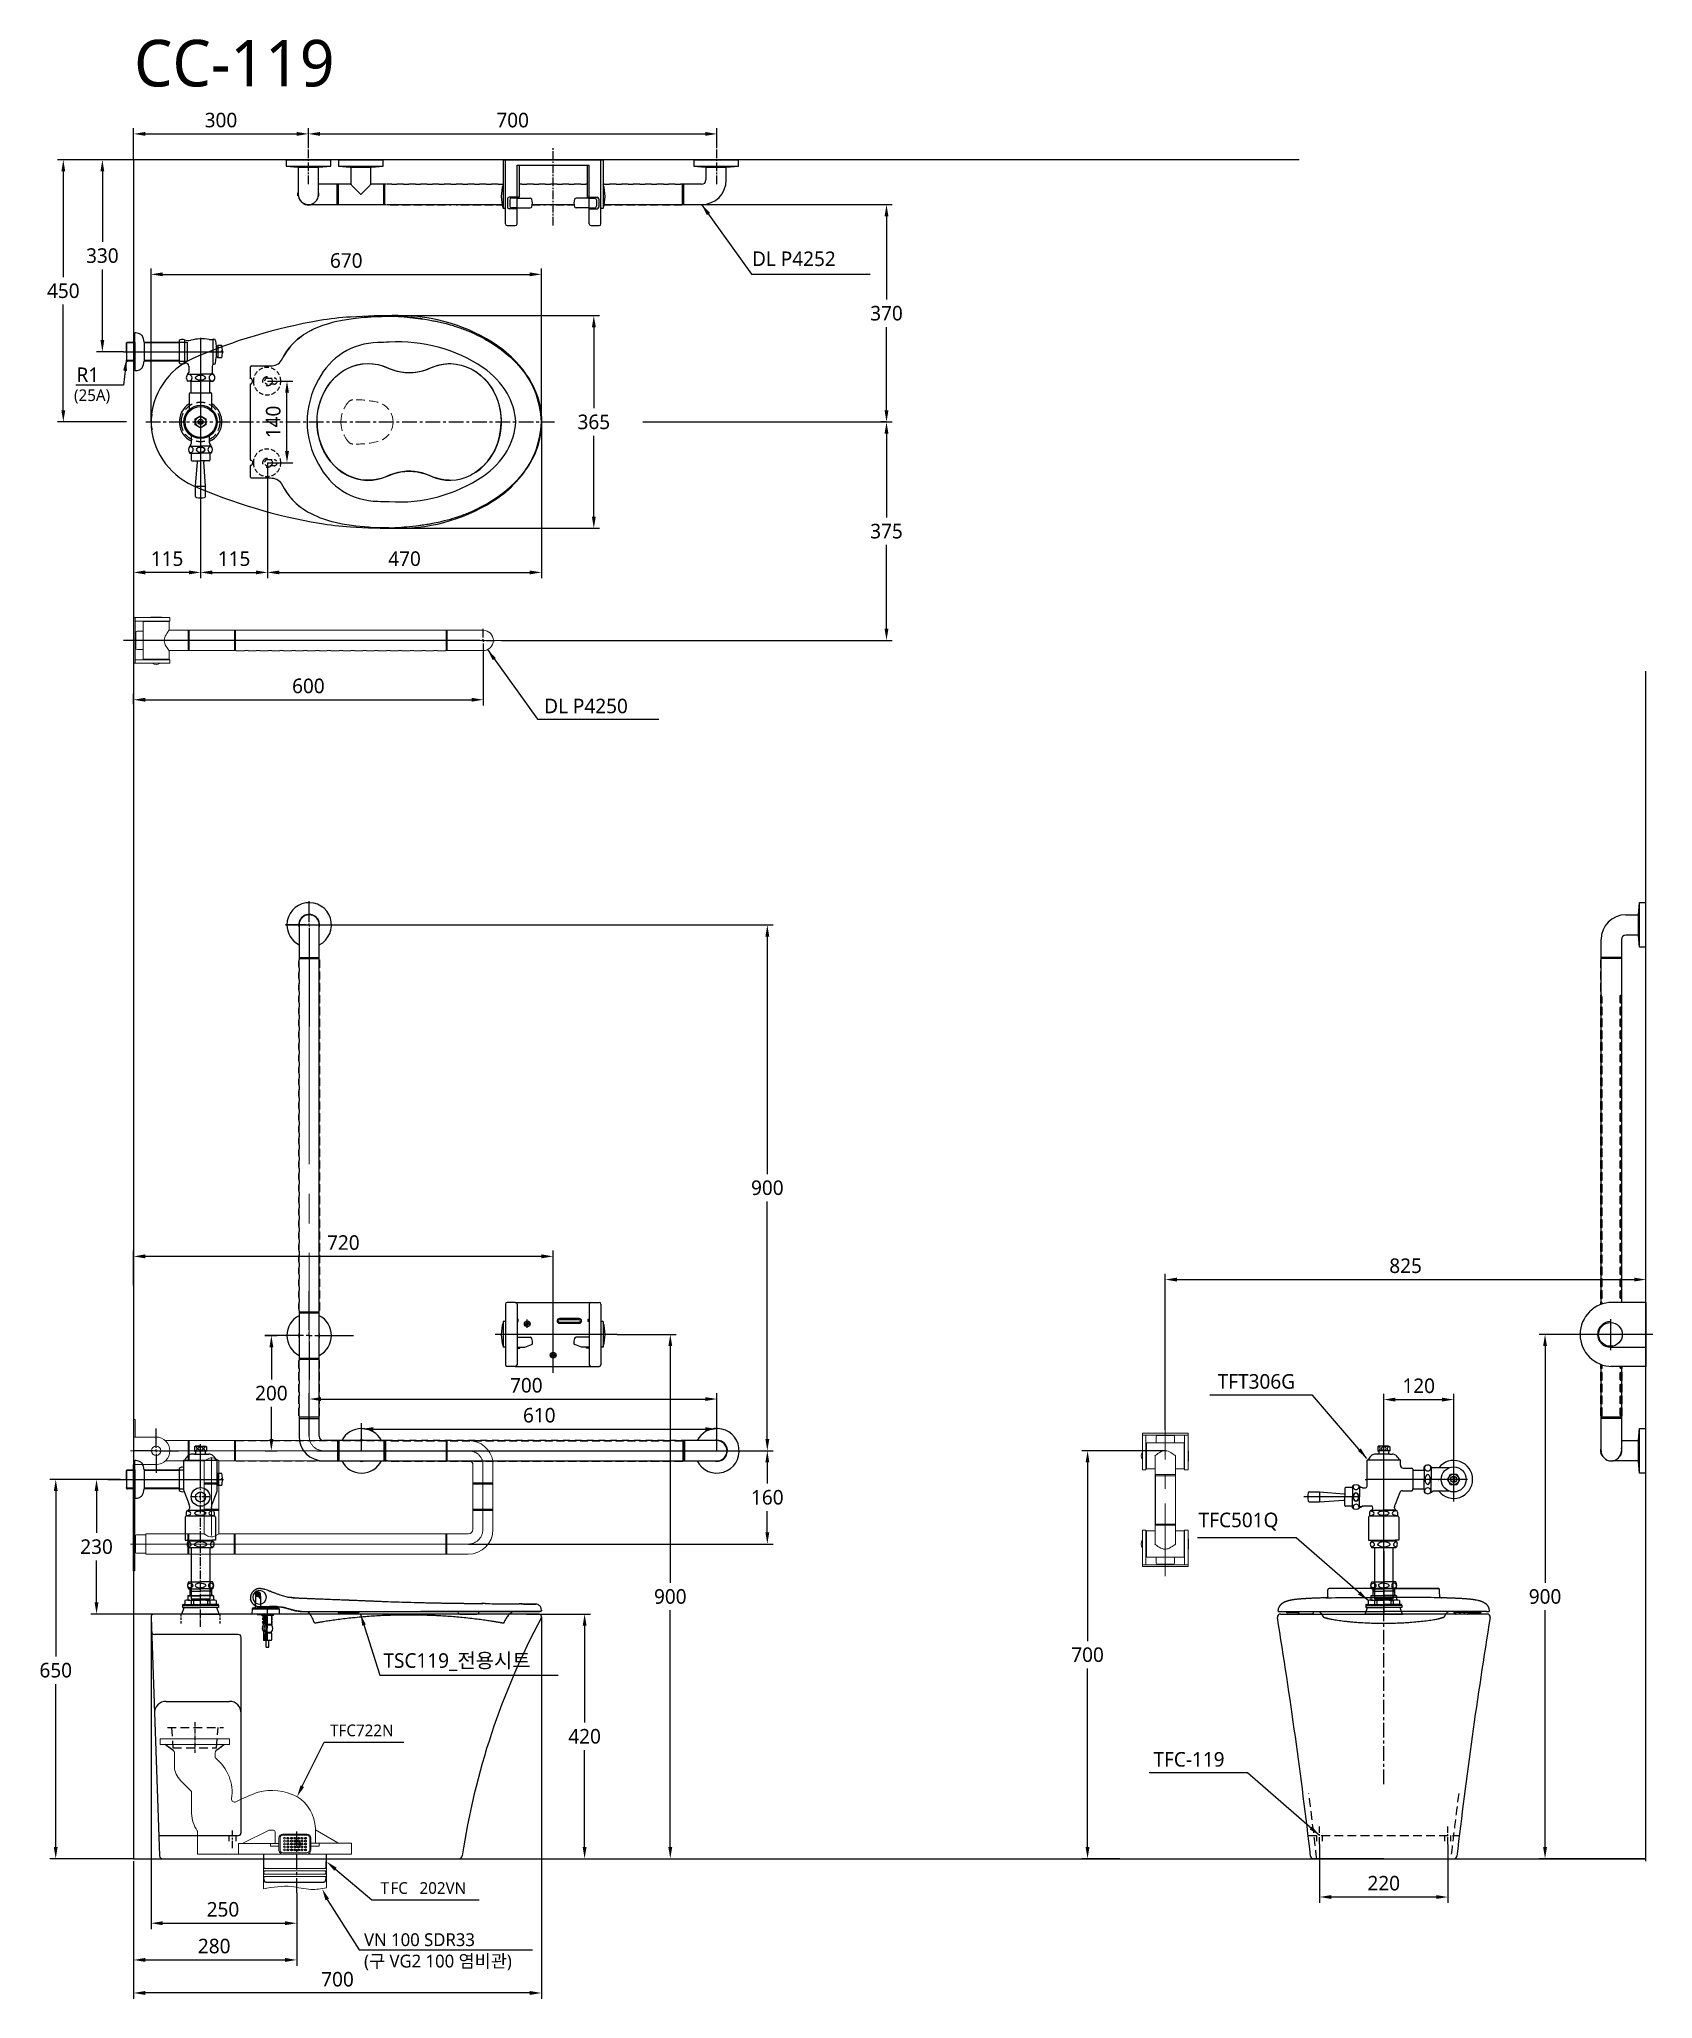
# Model space of a CAD drawing. Extents: x 3814 to 6583, y -1052 to 2311.
import ezdxf

# ---------------------------------------------------------------- set-up
doc = ezdxf.new("R2010")
doc.units = 0
doc.header["$LTSCALE"] = 20
doc.header["$MEASUREMENT"] = 0
for name, pattern in [('CENTER', [2, 1.25, -0.25, 0.25, -0.25]), ('CENTER2', [1.125, 0.75, -0.125, 0.125, -0.125]), ('CENTERX2', [20.32, 12.7, -2.54, 2.54, -2.54]), ('HIDDEN', [0.375, 0.25, -0.125]), ('HIDDEN2', [0.1875, 0.125, -0.0625]), ('SLD-中心线', [34.29, 30.48, -1.27, 1.27, -1.27]), ('SLD-实线', [0])]:
    doc.linetypes.add(name, pattern=pattern)
doc.layers.get('0').update_dxf_attribs({"linetype": 'CONTINUOUS'})
doc.layers.get('DEFPOINTS').update_dxf_attribs({"linetype": 'CONTINUOUS'})
for name, color, linetype in [('1', 1, 'CONTINUOUS'), ('10', 7, 'CONTINUOUS'), ('2', 2, 'CONTINUOUS'), ('3', 3, 'CONTINUOUS'), ('4', 4, 'CONTINUOUS'), ('6', 6, 'CONTINUOUS'), ('CEN', 1, 'CENTER'), ('FAUCET', 4, 'CONTINUOUS')]:
    doc.layers.add(name, color=color, linetype=linetype)
doc.layers.add('HID', color=252, linetype='HIDDEN', lineweight=5)
doc.layers.add('中心线层', color=1, linetype='CENTERX2', lineweight=25)
doc.styles.add('GHS', font='iso.shx', dxfattribs={"bigfont": 'whgtxt.shx'})
doc.styles.add('ROMANS', font='NanumGothic.ttf')
doc.styles.get("Standard").update_dxf_attribs({"font": 'NanumGothic.ttf'})
doc.dimstyles.get("Standard").update_dxf_attribs({"dimtxt": 2.5, "dimasz": 2, "dimexe": 2, "dimexo": 1, "dimgap": 1.5, "dimtad": 1, "dimdec": 0, "dimlfac": 10, "dimrnd": 0.5, "dimzin": 0, "dimdsep": 46, "dimtxsty": 'Standard', "dimcen": 0, "dimclrt": 2, "dimadec": 0, "dimazin": 0, "dimtfac": 1, "dimtdec": 0, "dimtmove": 0, "dimatfit": 3, "dimfxl": 0, "dimtolj": 1, "dimtzin": 0, "dimarcsym": 0})

msp = doc.modelspace()

# ---------------------------------------------------------------- texts
at = {"insert": (3976.85832, 2309.89171), "char_height": 80, "width": 820.5361204, "attachment_point": 1, "style": 'GHS'}
msp.add_mtext('{\\fNanumGothic|b0|i0|c0|p50;CC-119}', dxfattribs=at)
at = {"layer": '2', "color": 2, "style": 'ROMANS'}
for s, p in [('T', (4399.87432, -871.54947)), ('FC', (4416.71664, -871.54947)), ('202VN', (4466.71664, -871.54947))]:
    msp.add_text(s, height=20, dxfattribs=at).set_placement(p)
at = {"layer": '2', "style": 'ROMANS'}
for s, insert, char_height, attachment_point in [('DL P4252', (5037.33782, 1934.07593), 25, 4), ('DL P4250', (4680.65874, 1166.65744), 25, 4), ('TFT306G', (5968.9483, 7.61267), 25, 6), ('TFC501Q', (5803.55412, -232.92407), 25, 4), ('TSC119_전용시트', (4404.83176, -473.87509), 25, 4), ('TFC-119', (5726.05412, -640.92407), 25, 4), ('VN 100 SDR33\\P(구 VG2 100 염비관)', (4371.5, -971), 22, 4)]:
    msp.add_mtext(s, dxfattribs=dict(at, insert=insert, char_height=char_height, attachment_point=attachment_point))
at = {"layer": '2', "color": 2, "insert": (4313.20155, -591.14842), "char_height": 20, "attachment_point": 4, "style": 'ROMANS'}
msp.add_mtext('TFC722N', dxfattribs=at)
at = {"layer": '3', "color": 2, "insert": (3878.17399, 1747.69877), "char_height": 25, "attachment_point": 1, "style": 'GHS'}
msp.add_mtext_dynamic_manual_height_columns('{\\fNanumGothic|b0|i0|c129|p50;R1}', width=65.5, gutter_width=125, heights=[0], dxfattribs=at)
at = {"layer": '3', "color": 2, "insert": (3873.81432, 1710.10245), "char_height": 20, "attachment_point": 1}
msp.add_mtext_dynamic_manual_height_columns('(25A)', width=130, gutter_width=125, heights=[0], dxfattribs=at)

# ---------------------------------------------------------------- blocks, each defined once
blk = doc.blocks.new('*D107')
at = {"layer": '3', "color": 3, "lineweight": -2}
for p, q in [((4805.9, 88.4), (4907, 88.4)), ((4897, 68.4), (4897, -337.8)), ((4897, -791.3), (4897, -385)), ((4863.8, -811.3), (4907, -811.3))]:
    blk.add_line(p, q, dxfattribs=at)
at = {"layer": '3', "color": 3}
for points in [[(4893.7, 68.4), (4900.3, 68.4), (4897, 88.4)], [(4893.7, -791.3), (4900.3, -791.3), (4897, -811.3)]]:
    blk.add_solid(points, dxfattribs=at)
at = {"layer": 'DEFPOINTS', "color": 0}
for p in [(4805.9, 88.4), (4863.8, -811.3), (4897, -811.3)]:
    blk.add_point(p, dxfattribs=at)
at = {"layer": '3', "color": 2, "insert": (4897, -361.4), "char_height": 25, "attachment_point": 5}
blk.add_mtext('\\A1;900', dxfattribs=at)
blk = doc.blocks.new('*D108')
at = {"layer": '3', "color": 3, "lineweight": -2}
for p, q in [((3976, -815.4), (3976, -995)), ((4256, -869.6), (4256, -995)), ((3996, -985), (4236, -985))]:
    blk.add_line(p, q, dxfattribs=at)
at = {"layer": '3', "color": 3}
for points in [[(3996, -981.6), (3996, -988.3), (3976, -985)], [(4236, -981.6), (4236, -988.3), (4256, -985)]]:
    blk.add_solid(points, dxfattribs=at)
at = {"layer": 'DEFPOINTS', "color": 0}
for p in [(3976, -815.4), (4256, -869.6), (4256, -985)]:
    blk.add_point(p, dxfattribs=at)
at = {"layer": '3', "color": 2, "insert": (4114.4, -961.3), "char_height": 25, "attachment_point": 5}
blk.add_mtext('\\A1;280', dxfattribs=at)
blk = doc.blocks.new('*D109')
at = {"layer": '3', "color": 3, "lineweight": -2}
for p, q in [((3976, 172.3), (3976, 232.3)), ((4676, 222.3), (3996, 222.3)), ((4696, 155.1), (4696, 232.3))]:
    blk.add_line(p, q, dxfattribs=at)
at = {"layer": '3', "color": 3}
for points in [[(3996, 225.7), (3996, 219), (3976, 222.3)], [(4676, 225.7), (4676, 219), (4696, 222.3)]]:
    blk.add_solid(points, dxfattribs=at)
at = {"layer": 'DEFPOINTS', "color": 0}
for p in [(3976, 222.3), (3976, 172.3), (4696, 155.1)]:
    blk.add_point(p, dxfattribs=at)
at = {"layer": '3', "color": 2, "insert": (4336, 245.9), "char_height": 25, "attachment_point": 5}
blk.add_mtext('\\A1;720', dxfattribs=at)
blk = doc.blocks.new('*D110')
at = {"layer": '3', "color": 3, "lineweight": -2}
for p, q in [((3953.5, -160.4), (3832.5, -160.4)), ((3842.5, -180.4), (3842.5, -464.3)), ((3842.5, -791.3), (3842.5, -511.5)), ((3976, -811.3), (3832.5, -811.3))]:
    blk.add_line(p, q, dxfattribs=at)
at = {"layer": '3', "color": 3}
for points in [[(3839.2, -180.4), (3845.8, -180.4), (3842.5, -160.4)], [(3839.2, -791.3), (3845.8, -791.3), (3842.5, -811.3)]]:
    blk.add_solid(points, dxfattribs=at)
at = {"layer": 'DEFPOINTS', "color": 0}
for p in [(3953.5, -160.4), (3842.5, -811.3), (3976, -811.3)]:
    blk.add_point(p, dxfattribs=at)
at = {"layer": '3', "color": 2, "insert": (3842.5, -487.9), "char_height": 25, "attachment_point": 5}
blk.add_mtext('\\A1;650', dxfattribs=at)
blk = doc.blocks.new('*D111')
at = {"layer": '3', "color": 3, "lineweight": -2}
for p, q in [((3931.7, -160.4), (3902.5, -160.4)), ((3912.5, -180.4), (3912.5, -252.3)), ((3912.5, -371.4), (3912.5, -299.5)), ((4011, -391.4), (3902.5, -391.4))]:
    blk.add_line(p, q, dxfattribs=at)
at = {"layer": '3', "color": 3}
for points in [[(3909.2, -180.4), (3915.8, -180.4), (3912.5, -160.4)], [(3909.2, -371.4), (3915.8, -371.4), (3912.5, -391.4)]]:
    blk.add_solid(points, dxfattribs=at)
at = {"layer": 'DEFPOINTS', "color": 0}
for p in [(3931.7, -160.4), (3912.5, -391.4), (4011, -391.4)]:
    blk.add_point(p, dxfattribs=at)
at = {"layer": '3', "color": 2, "insert": (3912.5, -275.9), "char_height": 25, "attachment_point": 5}
blk.add_mtext('\\A1;230', dxfattribs=at)
blk = doc.blocks.new('*D113')
at = {"layer": '1', "color": 3, "lineweight": -2}
for p, q in [((6011.2, -786.6), (6011.2, -887)), ((6231.2, -786.6), (6231.2, -887)), ((6211.2, -877), (6031.2, -877))]:
    blk.add_line(p, q, dxfattribs=at)
at = {"layer": '1', "color": 3}
for points in [[(6031.2, -873.7), (6031.2, -880.3), (6011.2, -877)], [(6211.2, -873.7), (6211.2, -880.3), (6231.2, -877)]]:
    blk.add_solid(points, dxfattribs=at)
at = {"layer": 'DEFPOINTS', "color": 0}
for p in [(6011.2, -786.6), (6231.2, -786.6), (6011.2, -877)]:
    blk.add_point(p, dxfattribs=at)
at = {"layer": '1', "color": 2, "insert": (6121.2, -853.4), "char_height": 25, "attachment_point": 5}
blk.add_mtext('\\A1;220', dxfattribs=at)
blk = doc.blocks.new('*D112')
at = {"layer": '3', "color": 3, "lineweight": -2}
for p, q in [((6121.2, -99.7), (6121.2, -13.4)), ((6141.2, -23.4), (6221.2, -23.4)), ((6241.2, -123.5), (6241.2, -13.4))]:
    blk.add_line(p, q, dxfattribs=at)
at = {"layer": '3', "color": 3}
for points in [[(6141.2, -20.1), (6141.2, -26.8), (6121.2, -23.4)], [(6221.2, -20.1), (6221.2, -26.8), (6241.2, -23.4)]]:
    blk.add_solid(points, dxfattribs=at)
at = {"layer": 'DEFPOINTS', "color": 0}
for p in [(6241.2, -23.4), (6121.2, -99.7), (6241.2, -123.5)]:
    blk.add_point(p, dxfattribs=at)
at = {"layer": '3', "color": 2, "insert": (6181.2, 0.1), "char_height": 25, "attachment_point": 5}
blk.add_mtext('\\A1;120', dxfattribs=at)
blk = doc.blocks.new('*D106')
at = {"color": 3, "lineweight": -2}
for p, q in [((4006, -396.9), (4006, -932)), ((4256, -869.6), (4256, -932)), ((4026, -922), (4236, -922))]:
    blk.add_line(p, q, dxfattribs=at)
at = {"color": 3}
for points in [[(4026, -918.6), (4026, -925.3), (4006, -922)], [(4236, -918.6), (4236, -925.3), (4256, -922)]]:
    blk.add_solid(points, dxfattribs=at)
at = {"layer": 'DEFPOINTS', "color": 0}
for p in [(4006, -396.9), (4256, -869.6), (4256, -922)]:
    blk.add_point(p, dxfattribs=at)
at = {"color": 2, "insert": (4129.4, -898.3), "char_height": 25, "attachment_point": 5}
blk.add_mtext('\\A1;250', dxfattribs=at)
blk = doc.blocks.new('*D130')
at = {"layer": '3', "color": 3, "lineweight": -2}
for p, q in [((4675.9, -396.4), (4675.9, -1051.7)), ((3976, -815.4), (3976, -1051.7)), ((4655.9, -1041.7), (3996, -1041.7))]:
    blk.add_line(p, q, dxfattribs=at)
at = {"layer": '3', "color": 3}
for points in [[(3996, -1038.3), (3996, -1045), (3976, -1041.7)], [(4655.9, -1038.3), (4655.9, -1045), (4675.9, -1041.7)]]:
    blk.add_solid(points, dxfattribs=at)
at = {"layer": 'DEFPOINTS', "color": 0}
for p in [(4675.9, -396.4), (3976, -815.4), (3976, -1041.7)]:
    blk.add_point(p, dxfattribs=at)
at = {"layer": '3', "color": 2, "insert": (4326, -1018.2), "char_height": 25, "attachment_point": 5}
blk.add_mtext('\\A1;700', dxfattribs=at)
blk = doc.blocks.new('*D125')
at = {"layer": '3', "color": 3, "lineweight": -2}
for p, q in [((4006, 1654.2), (4006, 1917.5)), ((4675.9, 1654.2), (4675.9, 1917.5)), ((4026, 1907.5), (4655.9, 1907.5))]:
    blk.add_line(p, q, dxfattribs=at)
at = {"layer": '3', "color": 3}
for points in [[(4026, 1910.8), (4026, 1904.2), (4006, 1907.5)], [(4655.9, 1910.8), (4655.9, 1904.2), (4675.9, 1907.5)]]:
    blk.add_solid(points, dxfattribs=at)
at = {"layer": 'DEFPOINTS', "color": 0}
for p in [(4675.9, 1907.5), (4006, 1654.2), (4675.9, 1654.2)]:
    blk.add_point(p, dxfattribs=at)
at = {"layer": '3', "color": 2, "insert": (4341, 1931.1), "char_height": 25, "attachment_point": 5}
blk.add_mtext('\\A1;670', dxfattribs=at)
blk = doc.blocks.new('*D126')
at = {"layer": '3', "color": 3, "lineweight": -2}
for p, q in [((4091, 1654.2), (4091, 1386)), ((4206, 1584.2), (4206, 1386)), ((4111, 1396), (4186, 1396))]:
    blk.add_line(p, q, dxfattribs=at)
at = {"layer": '3', "color": 3}
for points in [[(4111, 1399.3), (4111, 1392.7), (4091, 1396)], [(4186, 1399.3), (4186, 1392.7), (4206, 1396)]]:
    blk.add_solid(points, dxfattribs=at)
at = {"layer": 'DEFPOINTS', "color": 0}
for p in [(4091, 1654.2), (4206, 1584.2), (4206, 1396)]:
    blk.add_point(p, dxfattribs=at)
at = {"layer": '3', "color": 2, "insert": (4148.5, 1419.5), "char_height": 25, "attachment_point": 5}
blk.add_mtext('\\A1;115', dxfattribs=at)
blk = doc.blocks.new('*D127')
at = {"layer": '3', "color": 3, "lineweight": -2}
for p, q in [((4431.2, 1836.7), (4775.8, 1836.7)), ((4765.8, 1816.7), (4765.8, 1677.9)), ((4765.8, 1491.7), (4765.8, 1630.6)), ((4431.2, 1471.7), (4775.8, 1471.7))]:
    blk.add_line(p, q, dxfattribs=at)
at = {"layer": '3', "color": 3}
for points in [[(4762.5, 1816.7), (4769.2, 1816.7), (4765.8, 1836.7)], [(4762.5, 1491.7), (4769.2, 1491.7), (4765.8, 1471.7)]]:
    blk.add_solid(points, dxfattribs=at)
at = {"layer": 'DEFPOINTS', "color": 0}
for p in [(4431.2, 1836.7), (4431.2, 1471.7), (4765.8, 1471.7)]:
    blk.add_point(p, dxfattribs=at)
at = {"layer": '3', "color": 2, "insert": (4765.8, 1654.2), "char_height": 25, "attachment_point": 5}
blk.add_mtext('\\A1;365', dxfattribs=at)
blk = doc.blocks.new('*D128')
at = {"layer": '3', "color": 3, "lineweight": -2}
for p, q in [((4675.9, 1654.2), (4675.9, 1386)), ((4206, 1584.2), (4206, 1386)), ((4226, 1396), (4655.9, 1396))]:
    blk.add_line(p, q, dxfattribs=at)
at = {"layer": '3', "color": 3}
for points in [[(4226, 1399.3), (4226, 1392.7), (4206, 1396)], [(4655.9, 1399.3), (4655.9, 1392.7), (4675.9, 1396)]]:
    blk.add_solid(points, dxfattribs=at)
at = {"layer": 'DEFPOINTS', "color": 0}
for p in [(4675.9, 1654.2), (4206, 1584.2), (4675.9, 1396)]:
    blk.add_point(p, dxfattribs=at)
at = {"layer": '3', "color": 2, "insert": (4441, 1419.5), "char_height": 25, "attachment_point": 5}
blk.add_mtext('\\A1;470', dxfattribs=at)
blk = doc.blocks.new('*D129')
at = {"layer": '3', "color": 3, "lineweight": -2}
for p, q in [((4206, 1724.2), (4249.3, 1724.2)), ((4239.3, 1604.2), (4239.3, 1704.2)), ((4206, 1584.2), (4249.3, 1584.2))]:
    blk.add_line(p, q, dxfattribs=at)
at = {"layer": '3', "color": 3}
for points in [[(4236, 1704.2), (4242.7, 1704.2), (4239.3, 1724.2)], [(4236, 1604.2), (4242.7, 1604.2), (4239.3, 1584.2)]]:
    blk.add_solid(points, dxfattribs=at)
at = {"layer": 'DEFPOINTS', "color": 0}
for p in [(4206, 1724.2), (4239.3, 1724.2), (4206, 1584.2)]:
    blk.add_point(p, dxfattribs=at)
at = {"layer": '3', "color": 2, "insert": (4215.8, 1654.2), "char_height": 25, "attachment_point": 5, "rotation": 90}
blk.add_mtext('\\A1;140', dxfattribs=at)
blk = doc.blocks.new('*D122')
at = {"layer": '3', "color": 3, "lineweight": -2}
for p, q in [((3976, 1654.2), (3976, 1386)), ((4091, 1654.2), (4091, 1386)), ((4071, 1396), (3996, 1396))]:
    blk.add_line(p, q, dxfattribs=at)
at = {"layer": '3', "color": 3}
for points in [[(3996, 1399.3), (3996, 1392.7), (3976, 1396)], [(4071, 1399.3), (4071, 1392.7), (4091, 1396)]]:
    blk.add_solid(points, dxfattribs=at)
at = {"layer": 'DEFPOINTS', "color": 0}
for p in [(3976, 1654.2), (4091, 1654.2), (3976, 1396)]:
    blk.add_point(p, dxfattribs=at)
at = {"layer": '3', "color": 2, "insert": (4033.5, 1419.5), "char_height": 25, "attachment_point": 5}
blk.add_mtext('\\A1;115', dxfattribs=at)
blk = doc.blocks.new('*D123')
at = {"layer": '3', "color": 3, "lineweight": -2}
for p, q in [((3976, 2104.2), (3845.5, 2104.2)), ((3855.5, 2084.2), (3855.5, 1902.8)), ((3855.5, 1674.2), (3855.5, 1855.7)), ((3964, 1654.2), (3845.5, 1654.2))]:
    blk.add_line(p, q, dxfattribs=at)
at = {"layer": '3', "color": 3}
for points in [[(3852.2, 2084.2), (3858.8, 2084.2), (3855.5, 2104.2)], [(3852.2, 1674.2), (3858.8, 1674.2), (3855.5, 1654.2)]]:
    blk.add_solid(points, dxfattribs=at)
at = {"layer": 'DEFPOINTS', "color": 0}
for p in [(3976, 2104.2), (3855.5, 1654.2), (3964, 1654.2)]:
    blk.add_point(p, dxfattribs=at)
at = {"layer": '3', "color": 2, "insert": (3855.5, 1879.2), "char_height": 25, "attachment_point": 5}
blk.add_mtext('\\A1;450', dxfattribs=at)
blk = doc.blocks.new('*D124')
at = {"layer": '3', "color": 3, "lineweight": -2}
for p, q in [((4576, 1259.3), (4576, 1167.5)), ((3976, 1170), (3976, 1187.5)), ((3996, 1177.5), (4556, 1177.5))]:
    blk.add_line(p, q, dxfattribs=at)
at = {"layer": '3', "color": 3}
for points in [[(3996, 1180.8), (3996, 1174.2), (3976, 1177.5)], [(4556, 1180.8), (4556, 1174.2), (4576, 1177.5)]]:
    blk.add_solid(points, dxfattribs=at)
at = {"layer": 'DEFPOINTS', "color": 0}
for p in [(4576, 1259.3), (4576, 1177.5), (3976, 1170)]:
    blk.add_point(p, dxfattribs=at)
at = {"layer": '3', "color": 2, "insert": (4276, 1201.1), "char_height": 25, "attachment_point": 5}
blk.add_mtext('\\A1;600', dxfattribs=at)
blk = doc.blocks.new('*D131')
at = {"layer": '3', "color": 3, "lineweight": -2}
for p, q in [((6458.2, 88.4), (6388, 88.4)), ((6398, 68.4), (6398, -337.8)), ((6398, -791.3), (6398, -385)), ((6571.2, -811.3), (6388, -811.3))]:
    blk.add_line(p, q, dxfattribs=at)
at = {"layer": '3', "color": 3}
for points in [[(6394.7, 68.4), (6401.3, 68.4), (6398, 88.4)], [(6394.7, -791.3), (6401.3, -791.3), (6398, -811.3)]]:
    blk.add_solid(points, dxfattribs=at)
at = {"layer": 'DEFPOINTS', "color": 0}
for p in [(6458.2, 88.4), (6398, -811.3), (6571.2, -811.3)]:
    blk.add_point(p, dxfattribs=at)
at = {"layer": '3', "color": 2, "insert": (6398, -361.4), "char_height": 25, "attachment_point": 5}
blk.add_mtext('\\A1;900', dxfattribs=at)
blk = doc.blocks.new('*D132')
at = {"layer": '3', "color": 3, "lineweight": -2}
for p, q in [((3976, 2104.2), (3976, 2158.5)), ((4276, 2124), (4276, 2158.5)), ((3996, 2148.5), (4256, 2148.5))]:
    blk.add_line(p, q, dxfattribs=at)
at = {"layer": '3', "color": 3}
for points in [[(3996, 2151.8), (3996, 2145.2), (3976, 2148.5)], [(4256, 2151.8), (4256, 2145.2), (4276, 2148.5)]]:
    blk.add_solid(points, dxfattribs=at)
at = {"layer": 'DEFPOINTS', "color": 0}
for p in [(4276, 2148.5), (4276, 2124), (3976, 2104.2)]:
    blk.add_point(p, dxfattribs=at)
at = {"layer": '3', "color": 2, "insert": (4126, 2172.1), "char_height": 25, "attachment_point": 5}
blk.add_mtext('\\A1;300', dxfattribs=at)
blk = doc.blocks.new('*D133')
at = {"layer": '3', "color": 3, "lineweight": -2}
for p, q in [((4276, 2124), (4276, 2158.5)), ((4977, 2124), (4977, 2158.5)), ((4296, 2148.5), (4957, 2148.5))]:
    blk.add_line(p, q, dxfattribs=at)
at = {"layer": '3', "color": 3}
for points in [[(4296, 2151.8), (4296, 2145.2), (4276, 2148.5)], [(4957, 2151.8), (4957, 2145.2), (4977, 2148.5)]]:
    blk.add_solid(points, dxfattribs=at)
at = {"layer": 'DEFPOINTS', "color": 0}
for p in [(4276, 2124), (4977, 2148.5), (4977, 2124)]:
    blk.add_point(p, dxfattribs=at)
at = {"layer": '3', "color": 2, "insert": (4626.5, 2172), "char_height": 25, "attachment_point": 5}
blk.add_mtext('\\A1;700', dxfattribs=at)
blk = doc.blocks.new('*D100')
at = {"layer": '3', "color": 3, "lineweight": -2}
for p, q in [((4650.4, -391.4), (4760, -391.4)), ((4750, -411.4), (4750, -577.8)), ((4750, -791.3), (4750, -624.9)), ((4513.5, -811.3), (4760, -811.3))]:
    blk.add_line(p, q, dxfattribs=at)
at = {"layer": '3', "color": 3}
for points in [[(4746.7, -411.4), (4753.3, -411.4), (4750, -391.4)], [(4746.7, -791.3), (4753.3, -791.3), (4750, -811.3)]]:
    blk.add_solid(points, dxfattribs=at)
at = {"layer": 'DEFPOINTS', "color": 0}
for p in [(4650.4, -391.4), (4513.5, -811.3), (4750, -811.3)]:
    blk.add_point(p, dxfattribs=at)
at = {"layer": '3', "color": 2, "insert": (4750, -601.3), "char_height": 25, "attachment_point": 5}
blk.add_mtext('\\A1;420', dxfattribs=at)
blk = doc.blocks.new('SW_CENTERMARKSYMBOL_0')
at = {"layer": '中心线层', "color": 0}
for p, q in [((0, 1.25), (0, 9.5625)), ((-1.25, 0), (-9.5625, 0)), ((0, 0), (-0.625, 0)), ((0, 0), (0, 0.625)), ((0, 0), (0, -0.625)), ((0, 0), (0.625, 0)), ((1.25, 0), (9.5625, 0)), ((0, -1.25), (0, -9.5625))]:
    blk.add_line(p, q, dxfattribs=at)
blk = doc.blocks.new('SW_CENTERMARKSYMBOL_2')
at = {"layer": '10', "color": 0}
for p, q in [((0, 0.62), (0, 5.12)), ((-0.62, 0), (-5.12, 0)), ((0, 0), (-0.31, 0)), ((0, 0), (0, 0.31)), ((0, 0), (0, -0.31)), ((0, 0), (0.31, 0)), ((0.62, 0), (5.12, 0)), ((0, -0.62), (0, -21.95))]:
    blk.add_line(p, q, dxfattribs=at)
blk = doc.blocks.new('*D101')
at = {"layer": '3', "color": 3, "lineweight": -2}
for p, q in [((4236.6, 791.1), (5073.5, 791.1)), ((5063.5, 771.1), (5063.5, 363.6)), ((5063.5, -91.3), (5063.5, 316.4)), ((4291.3, -111.3), (5073.5, -111.3))]:
    blk.add_line(p, q, dxfattribs=at)
at = {"layer": '3', "color": 3}
for points in [[(5060.2, 771.1), (5066.8, 771.1), (5063.5, 791.1)], [(5060.2, -91.3), (5066.8, -91.3), (5063.5, -111.3)]]:
    blk.add_solid(points, dxfattribs=at)
at = {"layer": 'DEFPOINTS', "color": 0}
for p in [(4236.6, 791.1), (4291.3, -111.3), (5063.5, -111.3)]:
    blk.add_point(p, dxfattribs=at)
at = {"layer": '3', "color": 2, "insert": (5063.5, 340), "char_height": 25, "attachment_point": 5}
blk.add_mtext('\\A1;900', dxfattribs=at)
blk = doc.blocks.new('*D102')
at = {"layer": '3', "color": 3, "lineweight": -2}
for p, q in [((4201.3, 86.5), (4222.5, 86.5)), ((4212.5, 66.5), (4212.5, 11.2)), ((4212.5, -91.3), (4212.5, -36)), ((4202, -111.3), (4222.5, -111.3))]:
    blk.add_line(p, q, dxfattribs=at)
at = {"layer": '3', "color": 3}
for points in [[(4209.2, 66.5), (4215.8, 66.5), (4212.5, 86.5)], [(4209.2, -91.3), (4215.8, -91.3), (4212.5, -111.3)]]:
    blk.add_solid(points, dxfattribs=at)
at = {"layer": 'DEFPOINTS', "color": 0}
for p in [(4201.3, 86.5), (4202, -111.3), (4212.5, -111.3)]:
    blk.add_point(p, dxfattribs=at)
at = {"layer": '3', "color": 2, "insert": (4212.5, -12.4), "char_height": 25, "attachment_point": 5}
blk.add_mtext('\\A1;200', dxfattribs=at)
blk = doc.blocks.new('*D103')
at = {"layer": '3', "color": 3, "lineweight": -2}
for p, q in [((4367.4, -111.3), (4367.4, -64)), ((4977, -111.3), (4977, -64)), ((4387.4, -74), (4957, -74))]:
    blk.add_line(p, q, dxfattribs=at)
at = {"layer": '3', "color": 3}
for points in [[(4387.4, -70.7), (4387.4, -77.3), (4367.4, -74)], [(4957, -70.7), (4957, -77.3), (4977, -74)]]:
    blk.add_solid(points, dxfattribs=at)
at = {"layer": 'DEFPOINTS', "color": 0}
for p in [(4977, -74), (4367.4, -111.3), (4977, -111.3)]:
    blk.add_point(p, dxfattribs=at)
at = {"layer": '3', "color": 2, "insert": (4672.2, -50.4), "char_height": 25, "attachment_point": 5}
blk.add_mtext('\\A1;610', dxfattribs=at)
blk = doc.blocks.new('*D104')
at = {"layer": '3', "color": 3, "lineweight": -2}
for p, q in [((4277.4, -86.4), (4277.4, -12.5)), ((4297.4, -22.5), (4957, -22.5)), ((4977, -111.3), (4977, -12.5))]:
    blk.add_line(p, q, dxfattribs=at)
at = {"layer": '3', "color": 3}
for points in [[(4297.4, -19.2), (4297.4, -25.8), (4277.4, -22.5)], [(4957, -19.2), (4957, -25.8), (4977, -22.5)]]:
    blk.add_solid(points, dxfattribs=at)
at = {"layer": 'DEFPOINTS', "color": 0}
for p in [(4977, -22.5), (4277.4, -86.4), (4977, -111.3)]:
    blk.add_point(p, dxfattribs=at)
at = {"layer": '3', "color": 2, "insert": (4650, 1), "char_height": 25, "attachment_point": 5}
blk.add_mtext('\\A1;700', dxfattribs=at)
blk = doc.blocks.new('SW_CENTERMARKSYMBOL_1')
at = {"layer": '中心线层', "color": 0}
for p, q in [((-1.25, 0), (-155.08, 0)), ((0, 0), (-0.63, 0)), ((0, 1.25), (0, 5)), ((0, 0), (0, 0.62)), ((0, 0), (0, -0.63)), ((0, 0), (0.62, 0)), ((1.25, 0), (5, 0)), ((0, -1.25), (0, -5))]:
    blk.add_line(p, q, dxfattribs=at)
blk = doc.blocks.new('*D105')
at = {"layer": '3', "color": 3, "lineweight": -2}
for p, q in [((5268, 1654.2), (5258, 1654.2)), ((5268, 1634.2), (5268, 1490.4)), ((5268, 1299.2), (5268, 1443.1)), ((4607.3, 1279.2), (5278, 1279.2))]:
    blk.add_line(p, q, dxfattribs=at)
at = {"layer": '3', "color": 3}
for points in [[(5264.7, 1634.2), (5271.3, 1634.2), (5268, 1654.2)], [(5264.7, 1299.2), (5271.3, 1299.2), (5268, 1279.2)]]:
    blk.add_solid(points, dxfattribs=at)
at = {"layer": 'DEFPOINTS', "color": 0}
for p in [(5268, 1654.2), (5268, 1654.2), (4607.3, 1279.2)]:
    blk.add_point(p, dxfattribs=at)
at = {"layer": '3', "color": 2, "insert": (5268, 1466.7), "char_height": 25, "attachment_point": 5}
blk.add_mtext('\\A1;375', dxfattribs=at)
blk = doc.blocks.new('*D116')
at = {"layer": '3', "color": 3, "lineweight": -2}
for p, q in [((3976, 2104.2), (3912.5, 2104.2)), ((3922.5, 2084.2), (3922.5, 1963.1)), ((3922.5, 1794.7), (3922.5, 1915.9)), ((3958.8, 1774.7), (3912.5, 1774.7))]:
    blk.add_line(p, q, dxfattribs=at)
at = {"layer": '3', "color": 3}
for points in [[(3919.2, 2084.2), (3925.8, 2084.2), (3922.5, 2104.2)], [(3919.2, 1794.7), (3925.8, 1794.7), (3922.5, 1774.7)]]:
    blk.add_solid(points, dxfattribs=at)
at = {"layer": 'DEFPOINTS', "color": 0}
for p in [(3976, 2104.2), (3922.5, 1774.7), (3958.8, 1774.7)]:
    blk.add_point(p, dxfattribs=at)
at = {"layer": '3', "color": 2, "insert": (3922.5, 1939.5), "char_height": 25, "attachment_point": 5}
blk.add_mtext('\\A1;330', dxfattribs=at)
blk = doc.blocks.new('*D114')
at = {"layer": '3', "color": 3, "lineweight": -2}
for p, q in [((4571.2, -111.2), (5073.5, -111.2)), ((5063.5, -131.2), (5063.5, -167.6)), ((5063.5, -251.3), (5063.5, -214.8)), ((4550.7, -271.3), (5073.5, -271.3))]:
    blk.add_line(p, q, dxfattribs=at)
at = {"layer": '3', "color": 3}
for points in [[(5060.2, -131.2), (5066.8, -131.2), (5063.5, -111.2)], [(5060.2, -251.3), (5066.8, -251.3), (5063.5, -271.3)]]:
    blk.add_solid(points, dxfattribs=at)
at = {"layer": 'DEFPOINTS', "color": 0}
for p in [(4571.2, -111.2), (4550.7, -271.3), (5063.5, -271.3)]:
    blk.add_point(p, dxfattribs=at)
at = {"layer": '3', "color": 2, "insert": (5063.5, -191.2), "char_height": 25, "attachment_point": 5}
blk.add_mtext('\\A1;160', dxfattribs=at)
blk = doc.blocks.new('*D115')
at = {"layer": '3', "color": 3, "lineweight": -2}
for p, q in [((5746.2, -111.3), (5603, -111.3)), ((5613, -131.3), (5613, -437.8)), ((5613, -791.3), (5613, -484.8)), ((5668.5, -811.3), (5603, -811.3))]:
    blk.add_line(p, q, dxfattribs=at)
at = {"layer": '3', "color": 3}
for points in [[(5609.7, -131.3), (5616.3, -131.3), (5613, -111.3)], [(5609.7, -791.3), (5616.3, -791.3), (5613, -811.3)]]:
    blk.add_solid(points, dxfattribs=at)
at = {"layer": 'DEFPOINTS', "color": 0}
for p in [(5746.2, -111.3), (5613, -811.3), (5668.5, -811.3)]:
    blk.add_point(p, dxfattribs=at)
at = {"layer": '3', "color": 2, "insert": (5613, -461.3), "char_height": 25, "attachment_point": 5}
blk.add_mtext('\\A1;700', dxfattribs=at)
blk = doc.blocks.new('*D117')
at = {"layer": '3', "color": 3, "lineweight": -2}
for p, q in [((5746.2, -75.5), (5746.2, 192.5)), ((5766.2, 182.5), (6551.2, 182.5)), ((6571.2, -66), (6571.2, 192.5))]:
    blk.add_line(p, q, dxfattribs=at)
at = {"layer": '3', "color": 3}
for points in [[(5766.2, 185.8), (5766.2, 179.2), (5746.2, 182.5)], [(6551.2, 185.8), (6551.2, 179.2), (6571.2, 182.5)]]:
    blk.add_solid(points, dxfattribs=at)
at = {"layer": 'DEFPOINTS', "color": 0}
for p in [(6571.2, 182.5), (6571.2, -66), (5746.2, -75.5)]:
    blk.add_point(p, dxfattribs=at)
at = {"layer": '3', "color": 2, "insert": (6158.7, 206.1), "char_height": 25, "attachment_point": 5}
blk.add_mtext('\\A1;825', dxfattribs=at)
blk = doc.blocks.new('*D121')
at = {"layer": '3', "color": 3, "lineweight": -2}
for p, q in [((4935.4, 2027.2), (5278, 2027.2)), ((5268, 2007.2), (5268, 1864.3)), ((5268, 1674.2), (5268, 1817.1)), ((4850, 1654.2), (5278, 1654.2))]:
    blk.add_line(p, q, dxfattribs=at)
at = {"layer": '3', "color": 3}
for points in [[(5264.7, 2007.2), (5271.3, 2007.2), (5268, 2027.2)], [(5264.7, 1674.2), (5271.3, 1674.2), (5268, 1654.2)]]:
    blk.add_solid(points, dxfattribs=at)
at = {"layer": 'DEFPOINTS', "color": 0}
for p in [(4935.4, 2027.2), (4850, 1654.2), (5268, 1654.2)]:
    blk.add_point(p, dxfattribs=at)
at = {"layer": '3', "color": 2, "insert": (5268, 1840.7), "char_height": 25, "attachment_point": 5}
blk.add_mtext('\\A1;370', dxfattribs=at)

# ---------------------------------------------------------------- dimensions: what is measured, and where the dimension line sits
dim = msp.add_linear_dim(base=(4256.00978, -921.95322), p1=(4005.96515, -396.87746), p2=(4256.00978, -869.6301), dimstyle='Standard', override={"dimtxt": 25, "dimasz": 20, "dimexe": 10, "dimexo": 0, "dimgap": 10, "dimdec": 4, "dimlfac": 1, "dimzin": 8, "dimclrd": 3, "dimclre": 3, "dimtdec": 4})
dim.commit()
dim.dimension.update_dxf_attribs({"geometry": '*D106', "text_midpoint": (4129.41095, -921.95322), "dimtype": 160})
at = {"layer": '1'}
dim = msp.add_linear_dim(base=(6011.2163, -877), p1=(6231.2163, -786.58606), p2=(6011.2163, -786.58606), dimstyle='Standard', override={"dimtxt": 25, "dimasz": 20, "dimexe": 10, "dimexo": 0, "dimgap": 10, "dimdec": 4, "dimlfac": 1, "dimzin": 8, "dimclrd": 3, "dimclre": 3, "dimtdec": 4}, dxfattribs=at)
dim.commit()
dim.dimension.update_dxf_attribs({"geometry": '*D113', "text_midpoint": (6121.2163, -877), "dimtype": 160})
at = {"layer": '3'}
for base, p1, p2, override, picture, middle in [((4276, 2148.5), (3976, 2104.22805), (4276, 2123.98671), {"dimtxt": 25, "dimasz": 20, "dimexe": 10, "dimexo": 0, "dimgap": 10, "dimtih": 1, "dimtoh": 1, "dimdec": 4, "dimlfac": 1, "dimzin": 8, "dimclrd": 3, "dimclre": 3, "dimtdec": 4, "dimarcsym": 1}, '*D132', (4126, 2172.12661)), ((3976, 1396.00585), (4091, 1654.22805), (3976, 1654.22805), {"dimtxt": 25, "dimasz": 20, "dimexe": 10, "dimexo": 0, "dimgap": 10, "dimdec": 4, "dimlfac": 1, "dimzin": 8, "dimclrd": 3, "dimclre": 3, "dimtdec": 4}, '*D122', (4033.5, 1419.47151)), ((4205.9613, 1396.00585), (4091, 1654.22805), (4205.9613, 1584.22805), {"dimtxt": 25, "dimasz": 20, "dimexe": 10, "dimexo": 0, "dimgap": 10, "dimdec": 4, "dimlfac": 1, "dimzin": 8, "dimclrd": 3, "dimclre": 3, "dimtdec": 4}, '*D126', (4148.48065, 1419.47151)), ((4675.94138, 1396.00585), (4205.9613, 1584.22805), (4675.94138, 1654.22805), {"dimtxt": 25, "dimasz": 20, "dimexe": 10, "dimexo": 0, "dimgap": 10, "dimdec": 4, "dimlfac": 1, "dimzin": 8, "dimclrd": 3, "dimclre": 3, "dimtdec": 4}, '*D128', (4440.95134, 1419.52516)), ((6571.2163, 182.5), (5746.2163, -75.46865), (6571.2163, -66), {"dimtxt": 25, "dimasz": 20, "dimexe": 10, "dimexo": 0, "dimgap": 10, "dimtih": 1, "dimtoh": 1, "dimdec": 4, "dimlfac": 1, "dimzin": 8, "dimclrd": 3, "dimclre": 3, "dimtdec": 4, "dimarcsym": 1}, '*D117', (6158.7163, 206.10873)), ((6241.2163, -23.42256), (6121.2163, -99.67234), (6241.2163, -123.46592), {"dimtxt": 25, "dimasz": 20, "dimexe": 10, "dimexo": 0, "dimgap": 10, "dimdec": 4, "dimlfac": 1, "dimzin": 8, "dimclrd": 3, "dimclre": 3, "dimtdec": 4}, '*D112', (6181.2163, 0.13252))]:
    dim = msp.add_linear_dim(base=base, p1=p1, p2=p2, dimstyle='Standard', override=override, dxfattribs=at)
    dim.commit()
    dim.dimension.update_dxf_attribs({"geometry": picture, "text_midpoint": middle})
for base, p1, p2, text, picture, middle in [((4976.97039, 2148.5), (4276, 2123.98671), (4976.97039, 2123.98671), '700', '*D133', (4626.4852, 2172.01931)), ((4575.98501, 1177.5), (3976, 1170), (4575.98501, 1259.32805), '600', '*D124', (4275.9925, 1201.10873))]:
    dim = msp.add_linear_dim(base=base, p1=p1, p2=p2, text=text, dimstyle='Standard', override={"dimtxt": 25, "dimasz": 20, "dimexe": 10, "dimexo": 0, "dimgap": 10, "dimtih": 1, "dimtoh": 1, "dimdec": 4, "dimlfac": 1, "dimzin": 8, "dimclrd": 3, "dimclre": 3, "dimtdec": 4, "dimarcsym": 1}, dxfattribs=at)
    dim.commit()
    dim.dimension.update_dxf_attribs({"geometry": picture, "text_midpoint": middle})
for base, p1, p2, picture, middle in [((3855.5, 1654.22805), (3976, 2104.22805), (3964, 1654.22805), '*D123', (3855.5, 1879.22805)), ((5063.5, -271.27391), (4571.22231, -111.17225), (4550.66884, -271.27391), '*D114', (5063.5, -191.22308)), ((4750, -811.27483), (4650.39383, -391.42256), (4513.50579, -811.27483), '*D100', (4750, -601.34869))]:
    dim = msp.add_linear_dim(base=base, p1=p1, p2=p2, angle=90, dimstyle='Standard', override={"dimtxt": 25, "dimasz": 20, "dimexe": 10, "dimexo": 0, "dimgap": 10, "dimtih": 1, "dimtoh": 1, "dimdec": 4, "dimlfac": 1, "dimzin": 8, "dimclrd": 3, "dimclre": 3, "dimtdec": 4, "dimarcsym": 1}, dxfattribs=at)
    dim.commit()
    dim.dimension.update_dxf_attribs({"geometry": picture, "text_midpoint": middle, "dimtype": 160})
for base, p1, p2, text, picture, middle in [((3922.5, 1774.72805), (3976, 2104.22805), (3958.82716, 1774.72805), '330', '*D116', (3922.5, 1939.47805)), ((5063.5, -111.27483), (4236.62664, 791.05017), (4291.34252, -111.27483), '900', '*D101', (5063.5, 339.99025)), ((4896.99569, -811.27483), (4805.93342, 88.42024), (4863.8012, -811.27483), '900', '*D107', (4896.99569, -361.42729)), ((3842.5, -811.27483), (3953.5, -160.42256), (3976, -811.27483), '650', '*D110', (3842.5, -487.92256)), ((3912.5, -391.39761), (3931.74923, -160.42256), (4010.98778, -391.39761), '230', '*D111', (3912.5, -275.91008))]:
    dim = msp.add_linear_dim(base=base, p1=p1, p2=p2, angle=90, text=text, dimstyle='Standard', override={"dimtxt": 25, "dimasz": 20, "dimexe": 10, "dimexo": 0, "dimgap": 10, "dimtih": 1, "dimtoh": 1, "dimdec": 4, "dimlfac": 1, "dimzin": 8, "dimclrd": 3, "dimclre": 3, "dimtdec": 4, "dimarcsym": 1}, dxfattribs=at)
    dim.commit()
    dim.dimension.update_dxf_attribs({"geometry": picture, "text_midpoint": middle, "dimtype": 160})
for base, p1, p2, text, picture, middle in [((5268, 1654.22805), (4935.35314, 2027.21242), (4850, 1654.22805), '370', '*D121', (5268, 1840.72024)), ((4212.49537, -111.27483), (4201.34852, 86.48142), (4201.99537, -111.27483), '200', '*D102', (4212.49537, -12.3967)), ((6398, -811.27483), (6458.2163, 88.42024), (6571.2163, -811.27483), '900', '*D131', (6398, -361.42729))]:
    dim = msp.add_linear_dim(base=base, p1=p1, p2=p2, angle=90, text=text, dimstyle='Standard', override={"dimtxt": 25, "dimasz": 20, "dimexe": 10, "dimexo": 0, "dimgap": 10, "dimtih": 1, "dimtoh": 1, "dimdec": 4, "dimlfac": 1, "dimzin": 8, "dimclrd": 3, "dimclre": 3, "dimtdec": 4, "dimarcsym": 1}, dxfattribs=at)
    dim.commit()
    dim.dimension.update_dxf_attribs({"geometry": picture, "text_midpoint": middle})
for base, p1, p2, picture, middle in [((4675.94138, 1907.50585), (4005.9613, 1654.22805), (4675.94138, 1654.22805), '*D125', (4340.95134, 1907.50585)), ((3976, 222.32744), (4696, 155.1045), (3976, 172.32744), '*D109', (4336, 222.32744)), ((3976, -1041.67256), (4675.94138, -396.42256), (3976, -815.42256), '*D130', (4325.97069, -1041.67256))]:
    dim = msp.add_linear_dim(base=base, p1=p1, p2=p2, dimstyle='Standard', override={"dimtxt": 25, "dimasz": 20, "dimexe": 10, "dimexo": 0, "dimgap": 10, "dimdec": 4, "dimlfac": 1, "dimzin": 8, "dimclrd": 3, "dimclre": 3, "dimtdec": 4}, dxfattribs=at)
    dim.commit()
    dim.dimension.update_dxf_attribs({"geometry": picture, "text_midpoint": middle, "dimtype": 160})
for base, p1, p2, override, picture, middle in [((4765.841, 1471.72805), (4431.22789, 1836.72805), (4431.22789, 1471.72805), {"dimtxt": 25, "dimasz": 20, "dimexe": 10, "dimexo": 0, "dimgap": 10, "dimtih": 1, "dimtoh": 1, "dimdec": 4, "dimlfac": 1, "dimzin": 8, "dimclrd": 3, "dimclre": 3, "dimtdec": 4, "dimarcsym": 1}, '*D127', (4765.841, 1654.22805)), ((4239.341, 1724.22805), (4205.9613, 1584.22805), (4205.9613, 1724.22805), {"dimtxt": 25, "dimasz": 20, "dimexe": 10, "dimexo": 0, "dimgap": 10, "dimdec": 4, "dimlfac": 1, "dimzin": 8, "dimclrd": 3, "dimclre": 3, "dimtdec": 4}, '*D129', (4215.82169, 1654.22805)), ((5268, 1654.22805), (4607.26198, 1279.22805), (5268, 1654.22805), {"dimtxt": 25, "dimasz": 20, "dimexe": 10, "dimexo": 0, "dimgap": 10, "dimtih": 1, "dimtoh": 1, "dimdec": 4, "dimlfac": 1, "dimzin": 8, "dimclrd": 3, "dimclre": 3, "dimtdec": 4, "dimarcsym": 1}, '*D105', (5268, 1466.72805)), ((5613, -811.27483), (5746.2163, -111.27483), (5668.5, -811.27483), {"dimtxt": 25, "dimasz": 20, "dimexe": 10, "dimexo": 0, "dimgap": 10, "dimtih": 1, "dimtoh": 1, "dimdec": 4, "dimlfac": 1, "dimzin": 8, "dimclrd": 3, "dimclre": 3, "dimtdec": 4, "dimarcsym": 1}, '*D115', (5613, -461.27483))]:
    dim = msp.add_linear_dim(base=base, p1=p1, p2=p2, angle=90, dimstyle='Standard', override=override, dxfattribs=at)
    dim.commit()
    dim.dimension.update_dxf_attribs({"geometry": picture, "text_midpoint": middle})
for base, p1, p2, text, override, picture, middle in [((4976.97039, -22.5), (4277.37039, -86.43108), (4976.97039, -111.27483), '700', {"dimtxt": 25, "dimasz": 20, "dimexe": 10, "dimexo": 0, "dimgap": 10, "dimtih": 1, "dimtoh": 1, "dimdec": 4, "dimlfac": 1, "dimzin": 8, "dimclrd": 3, "dimclre": 3, "dimtdec": 4, "dimarcsym": 1}, '*D104', (4650, -22.5)), ((4976.97039, -74), (4367.36439, -111.27483), (4976.97039, -111.27483), '610', {"dimtxt": 25, "dimasz": 20, "dimexe": 10, "dimexo": 0, "dimgap": 10, "dimtih": 1, "dimtoh": 1, "dimdec": 4, "dimlfac": 1, "dimzin": 8, "dimclrd": 3, "dimclre": 3, "dimtdec": 4, "dimarcsym": 1}, '*D103', (4672.16739, -74)), ((4256.00978, -984.95322), (3976, -815.42256), (4256.00978, -869.6301), '280', {"dimtxt": 25, "dimasz": 20, "dimexe": 10, "dimexo": 0, "dimgap": 10, "dimdec": 4, "dimlfac": 1, "dimzin": 8, "dimclrd": 3, "dimclre": 3, "dimtdec": 4}, '*D108', (4114.42837, -984.95322))]:
    dim = msp.add_linear_dim(base=base, p1=p1, p2=p2, text=text, dimstyle='Standard', override=override, dxfattribs=at)
    dim.commit()
    dim.dimension.update_dxf_attribs({"geometry": picture, "text_midpoint": middle, "dimtype": 160})

# ---------------------------------------------------------------- linework, layer by layer
at = {"color": 5, "linetype": 'Continuous', "lineweight": 25}
for p, q in [((4237.74062, 2104.22805), (4237.74062, 2092.91406)), ((4237.74062, 2104.22805), (4314.25937, 2104.22805)), ((4237.74062, 2092.91406), (4257.86406, 2091.3093)), ((4237.74062, 2092.91406), (4314.25937, 2092.91406)), ((4257.86406, 2091.3093), (4294.13594, 2091.3093)), ((4258.60937, 2091.3093), (4258.60937, 2069.4468)), ((4293.39062, 2069.4468), (4293.39062, 2091.3093)), ((4294.13594, 2091.3093), (4314.25937, 2092.91406)), ((4314.25937, 2092.91406), (4314.25937, 2104.22805)), ((4327.73463, 2104.22805), (4327.73463, 2092.91406)), ((4327.73463, 2104.22805), (4404.25337, 2104.22805)), ((4327.73463, 2092.91406), (4347.85806, 2091.3093)), ((4327.73463, 2092.91406), (4404.25337, 2092.91406)), ((4347.85806, 2091.3093), (4384.12994, 2091.3093)), ((4348.60337, 2091.3093), (4348.60337, 2061.99367)), ((4383.38462, 2061.99367), (4383.38462, 2091.3093)), ((4384.12994, 2091.3093), (4404.25337, 2092.91406)), ((4404.25337, 2092.91406), (4404.25337, 2104.22805)), ((4937.34061, 2104.22805), (4937.34061, 2092.91406)), ((4937.34061, 2104.22805), (4976.97039, 2104.22805)), ((4937.34061, 2092.91406), (4957.46407, 2091.3093)), ((4937.34061, 2092.91406), (4976.97039, 2092.91406)), ((4957.46407, 2091.3093), (4976.2496, 2091.3093)), ((4958.20939, 2091.3093), (4958.20939, 2069.4468)), ((4976.2496, 2091.3093), (4993.73593, 2091.3093)), ((4976.97039, 2104.22805), (5013.85939, 2104.22805)), ((4976.97039, 2092.91406), (5013.85939, 2092.91406)), ((4992.99061, 2069.4468), (4992.99061, 2091.3093)), ((4993.73593, 2091.3093), (5013.85939, 2092.91406)), ((5013.85939, 2092.91406), (5013.85939, 2104.22805)), ((4258.60937, 2069.4468), (4258.60937, 2044.60305)), ((4293.39062, 2044.60305), (4293.39062, 2069.4468)), ((4300.84375, 2061.99367), (4293.39062, 2061.99367)), ((4331.65, 2061.99367), (4300.84375, 2061.99367)), ((4325.25025, 2061.99367), (4323.23173, 2061.99367)), ((4327.23774, 2061.99367), (4325.25025, 2061.99367)), ((4325.25025, 2027.21242), (4325.25025, 2061.99367)), ((4348.60337, 2061.99367), (4327.23774, 2061.99367)), ((4327.23774, 2061.99367), (4327.23774, 2044.60305)), ((4327.23774, 2061.99367), (4327.23774, 2027.21242)), ((4404.75025, 2061.99367), (4383.38462, 2061.99367)), ((4406.73776, 2061.99367), (4404.75025, 2061.99367)), ((4404.75025, 2061.99367), (4404.75025, 2044.60305)), ((4404.75025, 2061.99367), (4404.75025, 2027.21242)), ((4409.15241, 2061.99367), (4406.73776, 2061.99367)), ((4406.73776, 2061.99367), (4406.73776, 2027.21242)), ((4416.54164, 2061.99367), (4410.11945, 2061.99367)), ((4416.51625, 2062.49026), (4416.51625, 2061.989)), ((4419.00062, 2062.5045), (4427.94437, 2062.5045)), ((4436.81413, 2061.99367), (4430.39195, 2061.99367)), ((4430.42875, 2061.989), (4430.42875, 2062.49026)), ((4436.78875, 2062.49026), (4436.78875, 2061.989)), ((4439.27312, 2062.5045), (4448.21687, 2062.5045)), ((4457.08663, 2061.99367), (4450.66444, 2061.99367)), ((4450.70125, 2061.989), (4450.70125, 2062.49026)), ((4457.06125, 2062.49026), (4457.06125, 2061.989)), ((4459.54563, 2062.5045), (4468.48938, 2062.5045)), ((4477.35914, 2061.99367), (4470.93694, 2061.99367)), ((4470.97375, 2061.989), (4470.97375, 2062.49026)), ((4477.33374, 2062.49026), (4477.33374, 2061.989)), ((4479.81813, 2062.5045), (4488.76187, 2062.5045)), ((4497.63164, 2061.99367), (4491.20944, 2061.99367)), ((4491.24625, 2061.989), (4491.24625, 2062.49026)), ((4497.60624, 2062.49026), (4497.60624, 2061.989)), ((4500.09062, 2062.5045), (4509.03437, 2062.5045)), ((4517.90413, 2061.99367), (4511.48194, 2061.99367)), ((4511.51874, 2061.989), (4511.51874, 2062.49026)), ((4517.87875, 2062.49026), (4517.87875, 2061.989)), ((4520.36312, 2062.5045), (4529.30687, 2062.5045)), ((4538.17663, 2061.99367), (4531.75445, 2061.99367)), ((4531.79124, 2061.989), (4531.79124, 2062.49026)), ((4538.15125, 2062.49026), (4538.15125, 2061.989)), ((4540.63562, 2062.5045), (4549.57937, 2062.5045)), ((4558.44913, 2061.99367), (4552.02695, 2061.99367)), ((4552.06375, 2061.989), (4552.06375, 2062.49026)), ((4558.42375, 2062.49026), (4558.42375, 2061.989)), ((4560.90812, 2062.5045), (4569.85188, 2062.5045)), ((4578.72163, 2061.99367), (4572.29945, 2061.99367)), ((4572.33625, 2061.989), (4572.33625, 2062.49026)), ((4578.69625, 2062.49026), (4578.69625, 2061.989)), ((4581.18063, 2062.5045), (4590.12438, 2062.5045)), ((4598.99412, 2061.99367), (4592.57194, 2061.99367)), ((4592.60875, 2061.989), (4592.60875, 2062.49026)), ((4598.96874, 2062.49026), (4598.96874, 2061.989)), ((4601.45311, 2062.5045), (4610, 2062.5045)), ((4639.53913, 2061.99367), (4637.77251, 2061.99367)), ((4639.51375, 2062.49026), (4639.51375, 2061.989)), ((4641.99812, 2062.5045), (4650.94187, 2062.5045)), ((4659.81164, 2061.99367), (4653.38943, 2061.99367)), ((4653.42624, 2061.989), (4653.42624, 2062.49026)), ((4659.78623, 2062.49026), (4659.78623, 2061.989)), ((4662.27064, 2062.5045), (4671.21436, 2062.5045)), ((4680.08413, 2061.99367), (4673.66195, 2061.99367)), ((4673.69873, 2061.989), (4673.69873, 2062.49026)), ((4680.05875, 2062.49026), (4680.05875, 2061.989)), ((4682.54312, 2062.5045), (4691.48688, 2062.5045)), ((4700.35662, 2061.99367), (4693.93444, 2061.99367)), ((4693.97125, 2061.989), (4693.97125, 2062.49026)), ((4700.33124, 2062.49026), (4700.33124, 2061.989)), ((4702.81561, 2062.5045), (4711.75937, 2062.5045)), ((4720.62914, 2061.99367), (4714.20695, 2061.99367)), ((4714.24374, 2061.989), (4714.24374, 2062.49026)), ((4720.60376, 2062.49026), (4720.60376, 2061.989)), ((4723.08813, 2062.5045), (4732.03188, 2062.5045)), ((4740.90163, 2061.99367), (4734.47944, 2061.99367)), ((4734.51626, 2061.989), (4734.51626, 2062.49026)), ((4740.87624, 2062.49026), (4740.87624, 2061.989)), ((4743.36062, 2062.5045), (4752.30437, 2062.5045)), ((4783.90562, 2062.5045), (4792.84938, 2062.5045)), ((4801.71915, 2061.99367), (4795.29694, 2061.99367)), ((4795.33375, 2061.989), (4795.33375, 2062.49026)), ((4801.69374, 2062.49026), (4801.69374, 2061.989)), ((4804.17811, 2062.5045), (4813.12186, 2062.5045)), ((4821.99164, 2061.99367), (4815.56945, 2061.99367)), ((4815.60624, 2061.989), (4815.60624, 2062.49026)), ((4821.96625, 2062.49026), (4821.96625, 2061.989)), ((4824.45063, 2062.5045), (4833.39435, 2062.5045)), ((4842.26412, 2061.99367), (4835.84194, 2061.99367)), ((4835.87872, 2061.989), (4835.87872, 2062.49026)), ((4842.23877, 2062.49026), (4842.23877, 2061.989)), ((4844.72314, 2062.5045), (4853.6669, 2062.5045)), ((4862.53661, 2061.99367), (4856.11443, 2061.99367)), ((4856.15127, 2061.989), (4856.15127, 2062.49026)), ((4862.51126, 2062.49026), (4862.51126, 2061.989)), ((4864.99563, 2062.5045), (4873.93939, 2062.5045)), ((4882.80916, 2061.99367), (4876.38692, 2061.99367)), ((4876.42376, 2061.989), (4876.42376, 2062.49026)), ((4882.78375, 2062.49026), (4882.78375, 2061.989)), ((4885.26812, 2062.5045), (4894.21187, 2062.5045)), ((4903.08165, 2061.99367), (4896.65946, 2061.99367)), ((4896.69625, 2061.989), (4896.69625, 2062.49026)), ((4903.05624, 2062.49026), (4903.05624, 2061.989)), ((4905.54061, 2062.5045), (4914.48436, 2062.5045)), ((4917.96247, 2061.99367), (4916.93195, 2061.99367)), ((4916.96873, 2061.989), (4916.96873, 2062.49026)), ((4919.95, 2061.99367), (4917.96247, 2061.99367)), ((4917.96247, 2044.70277), (4917.96247, 2061.99367)), ((4917.96247, 2027.21242), (4917.96247, 2061.99367)), ((4950.75627, 2061.99367), (4919.95, 2061.99367)), ((4919.95, 2027.21242), (4919.95, 2061.99367)), ((4919.95, 2061.99367), (4919.95, 2044.60305)), ((4258.7842, 2042.14332), (4258.10896, 2042.14428)), ((4258.11604, 2047.08616), (4258.11232, 2047.08616)), ((4258.11267, 2042.11741), (4258.11267, 2042.14428)), ((4258.78792, 2042.11746), (4258.11267, 2042.11741)), ((4258.60937, 2047.11232), (4258.11607, 2047.11303)), ((4267.75658, 2029.29031), (4267.52472, 2028.65612)), ((4267.54996, 2028.6469), (4267.54869, 2028.64341)), ((4272.42324, 2027.58422), (4272.19139, 2026.95003)), ((4272.19266, 2026.95351), (4272.21791, 2026.94432)), ((4272.44881, 2027.57886), (4272.21791, 2026.94432)), ((4273.49099, 2027.39437), (4273.49002, 2026.71912)), ((4273.51688, 2026.71909), (4273.51688, 2026.71537)), ((4275.20646, 2027.23054), (4276, 2027.21242)), ((4278.45973, 2027.38726), (4278.45877, 2026.71201)), ((4278.45877, 2026.71572), (4278.48563, 2026.71572)), ((4278.45948, 2027.21242), (4279.65904, 2027.21242)), ((4278.48559, 2027.39097), (4278.48563, 2026.71572)), ((4279.52801, 2027.57405), (4279.75805, 2026.93919)), ((4279.78331, 2026.94835), (4279.78458, 2026.94486)), ((4280.51211, 2027.21242), (4300.84375, 2027.21242)), ((4284.19954, 2029.26677), (4284.42958, 2028.63192)), ((4284.22256, 2029.27911), (4284.45356, 2028.6446)), ((4284.42831, 2028.63541), (4284.45356, 2028.6446)), ((4293.20868, 2042.09404), (4293.88392, 2042.09307)), ((4293.39062, 2047.08865), (4293.88732, 2047.08869)), ((4293.39062, 2047.06253), (4293.89103, 2047.06182)), ((4293.88396, 2042.11993), (4293.88767, 2042.11994)), ((4293.88732, 2047.06182), (4293.88732, 2047.08869)), ((4300.84375, 2027.21242), (4331.65, 2027.21242)), ((4323.23159, 2027.21242), (4325.25025, 2027.21242)), ((4325.25025, 2027.21242), (4327.23774, 2027.21242)), ((4327.23774, 2044.60305), (4327.23774, 2027.21242)), ((4327.23774, 2027.21242), (4404.75025, 2027.21242)), ((4404.75025, 2044.60305), (4404.75025, 2027.21242)), ((4404.75025, 2027.21242), (4406.73776, 2027.21242)), ((4406.73776, 2027.21242), (4409.15527, 2027.21242)), ((4410.13086, 2027.21242), (4416.55305, 2027.21242)), ((4416.51625, 2027.2171), (4416.51625, 2026.71584)), ((4419.00062, 2026.73009), (4427.94437, 2026.73009)), ((4427.94437, 2026.7016), (4419.00062, 2026.7016)), ((4430.40336, 2027.21242), (4436.82555, 2027.21242)), ((4430.42875, 2026.71584), (4430.42875, 2027.2171)), ((4436.78875, 2027.2171), (4436.78875, 2026.71584)), ((4439.27312, 2026.73009), (4448.21687, 2026.73009)), ((4448.21687, 2026.7016), (4439.27312, 2026.7016)), ((4450.67586, 2027.21242), (4457.09805, 2027.21242)), ((4450.70125, 2026.71584), (4450.70125, 2027.2171)), ((4457.06125, 2027.2171), (4457.06125, 2026.71584)), ((4459.54563, 2026.73009), (4468.48938, 2026.73009)), ((4468.48938, 2026.7016), (4459.54563, 2026.7016)), ((4470.94836, 2027.21242), (4477.37055, 2027.21242)), ((4470.97375, 2026.71584), (4470.97375, 2027.2171)), ((4477.33374, 2027.2171), (4477.33374, 2026.71584)), ((4479.81813, 2026.73009), (4488.76187, 2026.73009)), ((4488.76187, 2026.7016), (4479.81813, 2026.7016)), ((4491.22086, 2027.21242), (4497.64306, 2027.21242)), ((4491.24625, 2026.71584), (4491.24625, 2027.2171)), ((4497.60624, 2027.2171), (4497.60624, 2026.71584)), ((4500.09062, 2026.73009), (4509.03437, 2026.73009)), ((4509.03437, 2026.7016), (4500.09062, 2026.7016)), ((4511.49336, 2027.21242), (4517.91554, 2027.21242)), ((4511.51874, 2026.71584), (4511.51874, 2027.2171)), ((4517.87875, 2027.2171), (4517.87875, 2026.71584)), ((4529.30687, 2026.7016), (4520.36312, 2026.7016)), ((4531.76586, 2027.21242), (4538.18805, 2027.21242)), ((4531.79124, 2026.71584), (4531.79124, 2027.2171)), ((4538.15125, 2027.2171), (4538.15125, 2026.71584)), ((4540.63562, 2026.73009), (4549.57937, 2026.73009)), ((4549.57937, 2026.7016), (4540.63562, 2026.7016)), ((4552.03837, 2027.21242), (4558.46055, 2027.21242)), ((4552.06375, 2026.71584), (4552.06375, 2027.2171)), ((4558.42375, 2027.2171), (4558.42375, 2026.71584)), ((4560.90812, 2026.73009), (4569.85188, 2026.73009)), ((4569.85188, 2026.7016), (4560.90812, 2026.7016)), ((4572.31085, 2027.21242), (4578.73305, 2027.21242)), ((4572.33625, 2026.71584), (4572.33625, 2027.2171)), ((4578.69625, 2027.2171), (4578.69625, 2026.71584)), ((4581.18063, 2026.73009), (4590.12438, 2026.73009)), ((4590.12438, 2026.7016), (4581.18063, 2026.7016)), ((4592.58337, 2027.21242), (4599.00555, 2027.21242)), ((4592.60875, 2026.71584), (4592.60875, 2027.2171)), ((4598.96874, 2027.2171), (4598.96874, 2026.71584)), ((4601.45311, 2026.73009), (4608.55979, 2026.73009)), ((4608.566, 2026.7016), (4601.45311, 2026.7016)), ((4612.88124, 2044.70275), (4612.88124, 2044.70562)), ((4633.15376, 2044.70275), (4633.15376, 2044.70562)), ((4639.51375, 2044.70562), (4639.51375, 2044.70275)), ((4662.27064, 2026.73009), (4671.21436, 2026.73009)), ((4671.21436, 2026.7016), (4662.27064, 2026.7016)), ((4673.67335, 2027.21242), (4680.09553, 2027.21242)), ((4673.69873, 2026.71584), (4673.69873, 2027.2171)), ((4680.05875, 2027.2171), (4680.05875, 2026.71584)), ((4691.48688, 2026.7016), (4682.54312, 2026.7016)), ((4693.94587, 2027.21242), (4700.36805, 2027.21242)), ((4693.97125, 2026.71584), (4693.97125, 2027.2171)), ((4700.33124, 2027.2171), (4700.33124, 2026.71584)), ((4702.81561, 2026.73009), (4711.75937, 2026.73009)), ((4711.75937, 2026.7016), (4702.81561, 2026.7016)), ((4714.21836, 2027.21242), (4720.64054, 2027.21242)), ((4714.24374, 2026.71584), (4714.24374, 2027.2171)), ((4720.60376, 2027.2171), (4720.60376, 2026.71584)), ((4723.08813, 2026.73009), (4731.81552, 2026.73009)), ((4731.82052, 2026.7016), (4723.08813, 2026.7016)), ((4783.90562, 2026.73009), (4792.84938, 2026.73009)), ((4792.84938, 2026.7016), (4783.90562, 2026.7016)), ((4795.30837, 2027.21242), (4801.73055, 2027.21242)), ((4795.33375, 2026.71584), (4795.33375, 2027.2171)), ((4801.69374, 2027.2171), (4801.69374, 2026.71584)), ((4804.17811, 2026.73009), (4813.12186, 2026.73009)), ((4813.12186, 2026.7016), (4804.17811, 2026.7016)), ((4815.58085, 2027.21242), (4822.00304, 2027.21242)), ((4815.60624, 2026.71584), (4815.60624, 2027.2171)), ((4821.96625, 2027.2171), (4821.96625, 2026.71584)), ((4824.45063, 2026.73009), (4833.39435, 2026.73009)), ((4833.39435, 2026.7016), (4824.45063, 2026.7016)), ((4835.85337, 2027.21242), (4842.27556, 2027.21242)), ((4835.87872, 2026.71584), (4835.87872, 2027.2171)), ((4842.23877, 2027.2171), (4842.23877, 2026.71584)), ((4844.72314, 2026.73009), (4853.6669, 2026.73009)), ((4853.6669, 2026.7016), (4844.72314, 2026.7016)), ((4856.12586, 2027.21242), (4862.54804, 2027.21242)), ((4856.15127, 2026.71584), (4856.15127, 2027.2171)), ((4862.51126, 2027.2171), (4862.51126, 2026.71584)), ((4864.99563, 2026.73009), (4873.93939, 2026.73009)), ((4873.93939, 2026.7016), (4864.99563, 2026.7016)), ((4876.39835, 2027.21242), (4882.82053, 2027.21242)), ((4876.42376, 2026.71584), (4876.42376, 2027.2171)), ((4882.78375, 2027.2171), (4882.78375, 2026.71584)), ((4885.26812, 2026.73009), (4894.21187, 2026.73009)), ((4894.21187, 2026.7016), (4885.26812, 2026.7016)), ((4896.67084, 2027.21242), (4903.09308, 2027.21242)), ((4896.69625, 2026.71584), (4896.69625, 2027.2171)), ((4903.05624, 2027.2171), (4903.05624, 2026.71584)), ((4905.54061, 2026.73009), (4914.48436, 2026.73009)), ((4914.48436, 2026.7016), (4905.54061, 2026.7016)), ((4916.94338, 2027.21242), (4917.96247, 2027.21242)), ((4916.96873, 2026.71584), (4916.96873, 2027.2171)), ((4917.96247, 2027.21242), (4917.96247, 2044.70277)), ((4917.96247, 2027.21242), (4919.95, 2027.21242)), ((4919.95, 2044.60305), (4919.95, 2027.21242)), ((4919.95, 2027.21242), (4950.75627, 2027.21242)), ((6536.43505, 808.4408), (6558.29755, 808.4408)), ((6558.29755, 809.18612), (6559.90231, 829.30952)), ((6558.29755, 791.26147), (6558.29755, 809.18612)), ((6559.90231, 829.30952), (6571.2163, 829.30952)), ((6559.90231, 791.49597), (6559.90231, 829.30952)), ((6571.2163, 791.49597), (6571.2163, 829.30952)), ((4259.97977, 791.05019), (4259.97977, 766.20641)), ((4294.76102, 766.20641), (4294.76102, 791.05019)), ((6558.29755, 773.65953), (6536.43505, 773.65953)), ((6558.29755, 772.91421), (6558.29755, 791.26147)), ((6559.90231, 752.79081), (6559.90231, 791.49597)), ((6571.2163, 752.79081), (6571.2163, 791.49597)), ((4259.97977, 766.20641), (4259.97977, 735.4002)), ((4294.76102, 735.4002), (4294.76102, 766.20641)), ((6494.20067, 735.4002), (6494.20067, 766.20641)), ((6528.98192, 766.20641), (6528.98192, 735.4002)), ((6559.90231, 752.79081), (6558.29755, 772.91421)), ((6571.2163, 752.79081), (6559.90231, 752.79081)), ((4259.47935, 719.99707), (4259.47935, 728.94082)), ((4259.47935, 699.72458), (4259.47935, 708.66827)), ((4259.98417, 731.42519), (4259.48291, 731.42519)), ((4259.48291, 717.51269), (4259.98417, 717.51269)), ((4259.98417, 711.1527), (4259.48291, 711.1527)), ((4259.97977, 735.4002), (4259.97977, 733.41267)), ((4259.97977, 735.4002), (4276.57686, 735.4002)), ((4259.97977, 735.4002), (4294.76102, 735.4002)), ((4259.97977, 733.41267), (4259.97977, 731.39267)), ((4259.97977, 733.41267), (4294.761, 733.41267)), ((4259.97977, 733.41267), (4276.57686, 733.41267)), ((4259.97977, 717.54237), (4259.97977, 711.12013)), ((4260.1546, 719.99707), (4260.1546, 728.94082)), ((4260.1546, 699.72458), (4260.1546, 708.66827)), ((4276.57686, 735.4002), (4294.76102, 735.4002)), ((4276.57686, 733.41267), (4294.76102, 733.41267)), ((4294.57908, 719.99707), (4294.57908, 728.94082)), ((4294.57908, 699.72458), (4294.57908, 708.66827)), ((4295.25788, 731.42519), (4294.75661, 731.42519)), ((4294.75661, 717.51269), (4295.25788, 717.51269)), ((4295.25788, 711.1527), (4294.75661, 711.1527)), ((4294.76102, 733.41267), (4294.76102, 735.4002)), ((4294.76102, 731.39552), (4294.76102, 733.41267)), ((4294.76102, 711.12303), (4294.76102, 717.54521)), ((4295.25432, 719.99707), (4295.25432, 728.94082)), ((4295.25432, 699.72458), (4295.25432, 708.66827)), ((4295.26143, 728.94082), (4295.26143, 719.99707)), ((4295.26143, 708.66827), (4295.26143, 699.72458)), ((6493.70026, 728.94082), (6493.70026, 719.99707)), ((6493.70026, 708.66827), (6493.70026, 699.72458)), ((6493.70382, 731.42519), (6494.20508, 731.42519)), ((6494.20508, 717.51269), (6493.70382, 717.51269)), ((6493.70382, 711.1527), (6494.20508, 711.1527)), ((6493.70737, 719.99707), (6493.70737, 728.94082)), ((6493.70737, 699.72458), (6493.70737, 708.66827)), ((6494.20067, 733.41267), (6494.20067, 735.4002)), ((6494.21879, 735.4002), (6494.20067, 735.4002)), ((6511.5913, 735.4002), (6494.20067, 735.4002)), ((6494.20067, 731.39552), (6494.20067, 733.41267)), ((6528.98192, 733.41267), (6494.20067, 733.41267)), ((6494.21879, 733.41267), (6494.20067, 733.41267)), ((6494.20067, 711.12303), (6494.20067, 717.54521)), ((6528.98192, 735.4002), (6494.21879, 735.4002)), ((6528.98192, 733.41267), (6494.21879, 733.41267)), ((6528.98192, 735.4002), (6511.5913, 735.4002)), ((6528.97752, 731.42519), (6529.47878, 731.42519)), ((6529.47878, 717.51269), (6528.97752, 717.51269)), ((6528.97752, 711.1527), (6529.47878, 711.1527)), ((6528.98192, 735.4002), (6528.98192, 733.41267)), ((6528.98192, 733.41267), (6528.98192, 731.39267)), ((6528.98192, 717.54237), (6528.98192, 711.12013)), ((6529.48234, 719.99707), (6529.48234, 728.94082)), ((6529.48234, 699.72458), (6529.48234, 708.66827)), ((4259.47935, 679.45203), (4259.47935, 688.39578)), ((4259.48291, 697.24015), (4259.98417, 697.24015)), ((4259.98417, 690.88016), (4259.48291, 690.88016)), ((4259.48291, 676.96766), (4259.98417, 676.96766)), ((4259.97977, 697.26982), (4259.97977, 690.84764)), ((4259.97977, 676.99733), (4259.97977, 670.57515)), ((4260.1546, 679.45203), (4260.1546, 688.39578)), ((4294.57908, 679.45203), (4294.57908, 688.39578)), ((4294.75661, 697.24015), (4295.25788, 697.24015)), ((4295.25788, 690.88016), (4294.75661, 690.88016)), ((4294.75661, 676.96766), (4295.25788, 676.96766)), ((4294.76102, 690.85048), (4294.76102, 697.27266)), ((4294.76102, 670.57799), (4294.76102, 677.00018)), ((4295.25432, 679.45203), (4295.25432, 688.39578)), ((4295.26143, 688.39578), (4295.26143, 679.45203)), ((6493.70026, 688.39578), (6493.70026, 679.45203)), ((6494.20508, 697.24015), (6493.70382, 697.24015)), ((6493.70382, 690.88016), (6494.20508, 690.88016)), ((6494.20508, 676.96766), (6493.70382, 676.96766)), ((6493.70737, 679.45203), (6493.70737, 688.39578)), ((6494.20067, 690.85048), (6494.20067, 697.27266)), ((6494.20067, 670.57799), (6494.20067, 677.00018)), ((6529.47878, 697.24015), (6528.97752, 697.24015)), ((6528.97752, 690.88016), (6529.47878, 690.88016)), ((6529.47878, 676.96766), (6528.97752, 676.96766)), ((6528.98192, 697.26982), (6528.98192, 690.84764)), ((6528.98192, 676.99733), (6528.98192, 670.57515)), ((6529.48234, 679.45203), (6529.48234, 688.39578)), ((4259.47935, 659.17954), (4259.47935, 668.1233)), ((4259.47935, 638.90706), (4259.47935, 647.85081)), ((4259.98417, 670.60767), (4259.48291, 670.60767)), ((4259.48291, 656.69517), (4259.98417, 656.69517)), ((4259.98417, 650.33518), (4259.48291, 650.33518)), ((4259.97977, 656.72485), (4259.97977, 650.30266)), ((4260.1546, 659.17954), (4260.1546, 668.1233)), ((4260.1546, 638.90706), (4260.1546, 647.85081)), ((4294.57908, 659.17954), (4294.57908, 668.1233)), ((4294.57908, 638.90706), (4294.57908, 647.85081)), ((4295.25788, 670.60767), (4294.75661, 670.60767)), ((4294.75661, 656.69517), (4295.25788, 656.69517)), ((4295.25788, 650.33518), (4294.75661, 650.33518)), ((4294.76102, 650.30551), (4294.76102, 656.72769)), ((4295.25432, 659.17954), (4295.25432, 668.1233)), ((4295.25432, 638.90706), (4295.25432, 647.85081)), ((4295.26143, 668.1233), (4295.26143, 659.17954)), ((4295.26143, 647.85081), (4295.26143, 638.90706)), ((6493.70026, 668.1233), (6493.70026, 659.17954)), ((6493.70026, 647.85081), (6493.70026, 638.90705)), ((6493.70382, 670.60767), (6494.20508, 670.60767)), ((6494.20508, 656.69517), (6493.70382, 656.69517)), ((6493.70382, 650.33518), (6494.20508, 650.33518)), ((6493.70737, 659.17954), (6493.70737, 668.1233)), ((6493.70737, 638.90705), (6493.70737, 647.85081)), ((6493.93828, 668.1233), (6493.93828, 659.17954)), ((6493.93828, 647.85081), (6493.93828, 638.90705)), ((6494.20067, 650.30551), (6494.20067, 656.72769)), ((6494.79132, 670.60767), (6495.26211, 670.60767)), ((6495.26211, 656.69517), (6494.79132, 656.69517)), ((6494.79132, 650.33518), (6495.26211, 650.33518)), ((6495.64437, 659.17954), (6495.64437, 668.1233)), ((6495.64437, 638.90705), (6495.64437, 647.85081)), ((6496.27856, 659.17954), (6496.27856, 668.1233)), ((6496.27856, 638.90705), (6496.27856, 647.85081)), ((6526.92757, 659.17954), (6526.92757, 668.1233)), ((6526.92757, 638.90705), (6526.92757, 647.85081)), ((6527.56243, 659.17954), (6527.56243, 668.1233)), ((6527.56243, 638.90705), (6527.56243, 647.85081)), ((6527.93751, 670.60767), (6528.40879, 670.60767)), ((6528.40879, 656.69517), (6527.93751, 656.69517)), ((6527.93751, 650.33518), (6528.40879, 650.33518)), ((6528.97752, 670.60767), (6529.47878, 670.60767)), ((6529.47878, 656.69517), (6528.97752, 656.69517)), ((6528.97752, 650.33518), (6529.47878, 650.33518)), ((6528.98192, 656.72485), (6528.98192, 650.30266)), ((6529.25515, 668.1233), (6529.25515, 659.17954)), ((6529.25515, 647.85081), (6529.25515, 638.90705)), ((6529.48234, 659.17954), (6529.48234, 668.1233)), ((6529.48234, 638.90705), (6529.48234, 647.85081)), ((4259.47935, 618.63457), (4259.47935, 627.57832)), ((4259.47935, 598.36202), (4259.47935, 607.30577)), ((4259.48291, 636.42268), (4259.98417, 636.42268)), ((4259.98417, 630.06269), (4259.48291, 630.06269)), ((4259.48291, 616.1502), (4259.98417, 616.1502)), ((4259.98417, 609.79015), (4259.48291, 609.79015)), ((4259.97977, 636.45236), (4259.97977, 630.03018)), ((4259.97977, 616.17987), (4259.97977, 609.75763)), ((4260.1546, 618.63457), (4260.1546, 627.57832)), ((4260.1546, 598.36202), (4260.1546, 607.30577)), ((4294.57908, 618.63457), (4294.57908, 627.57832)), ((4294.57908, 598.36202), (4294.57908, 607.30577)), ((4294.75661, 636.42268), (4295.25788, 636.42268)), ((4295.25788, 630.06269), (4294.75661, 630.06269)), ((4294.75661, 616.1502), (4295.25788, 616.1502)), ((4295.25788, 609.79015), (4294.75661, 609.79015)), ((4294.76102, 630.03302), (4294.76102, 636.4552)), ((4294.76102, 609.76053), (4294.76102, 616.18271)), ((4295.25432, 618.63457), (4295.25432, 627.57832)), ((4295.25432, 598.36202), (4295.25432, 607.30577)), ((4295.26143, 627.57832), (4295.26143, 618.63457)), ((4295.26143, 607.30577), (4295.26143, 598.36202)), ((6493.70026, 627.57832), (6493.70026, 618.63457)), ((6493.70026, 607.30577), (6493.70026, 598.36202)), ((6494.20508, 636.42268), (6493.70382, 636.42268)), ((6493.70382, 630.06269), (6494.20508, 630.06269)), ((6494.20508, 616.15019), (6493.70382, 616.15019)), ((6493.70382, 609.79015), (6494.20508, 609.79015)), ((6493.70737, 618.63457), (6493.70737, 627.57832)), ((6493.70737, 598.36202), (6493.70737, 607.30577)), ((6493.93828, 627.57832), (6493.93828, 618.63457)), ((6493.93828, 607.30577), (6493.93828, 598.36202)), ((6494.20067, 630.03302), (6494.20067, 636.4552)), ((6494.20067, 609.76053), (6494.20067, 616.18271)), ((6495.26211, 636.42268), (6494.79132, 636.42268)), ((6494.79132, 630.06269), (6495.26211, 630.06269)), ((6495.26211, 616.15019), (6494.79132, 616.15019)), ((6494.79132, 609.79015), (6495.26211, 609.79015)), ((6495.64437, 618.63457), (6495.64437, 627.57832)), ((6495.64437, 598.36202), (6495.64437, 607.30577)), ((6496.27856, 618.63457), (6496.27856, 627.57832)), ((6496.27856, 598.36202), (6496.27856, 607.30577)), ((6526.92757, 618.63457), (6526.92757, 627.57832)), ((6526.92757, 598.36202), (6526.92757, 607.30577)), ((6527.56243, 618.63457), (6527.56243, 627.57832)), ((6527.56243, 598.36202), (6527.56243, 607.30577)), ((6528.40879, 636.42268), (6527.93751, 636.42268)), ((6527.93751, 630.06269), (6528.40879, 630.06269)), ((6528.40879, 616.15019), (6527.93751, 616.15019)), ((6527.93751, 609.79015), (6528.40879, 609.79015)), ((6529.47878, 636.42268), (6528.97752, 636.42268)), ((6528.97752, 630.06269), (6529.47878, 630.06269)), ((6529.47878, 616.15019), (6528.97752, 616.15019)), ((6528.97752, 609.79015), (6529.47878, 609.79015)), ((6528.98192, 636.45236), (6528.98192, 630.03017)), ((6528.98192, 616.17987), (6528.98192, 609.75763)), ((6529.25515, 627.57832), (6529.25515, 618.63457)), ((6529.25515, 607.30577), (6529.25515, 598.36202)), ((6529.48234, 618.63457), (6529.48234, 627.57832)), ((6529.48234, 598.36202), (6529.48234, 607.30577)), ((4259.47935, 578.08953), (4259.47935, 587.03329)), ((4259.48291, 595.87765), (4259.98417, 595.87765)), ((4259.98417, 589.51766), (4259.48291, 589.51766)), ((4259.48291, 575.60516), (4259.98417, 575.60516)), ((4259.97977, 595.90732), (4259.97977, 589.48514)), ((4259.97977, 575.63484), (4259.97977, 569.21265)), ((4260.1546, 578.08953), (4260.1546, 587.03329)), ((4294.57908, 578.08953), (4294.57908, 587.03329)), ((4294.75661, 595.87765), (4295.25788, 595.87765)), ((4295.25788, 589.51766), (4294.75661, 589.51766)), ((4294.75661, 575.60516), (4295.25788, 575.60516)), ((4294.76102, 589.48798), (4294.76102, 595.91017)), ((4294.76102, 569.2155), (4294.76102, 575.63768)), ((4295.25432, 578.08953), (4295.25432, 587.03329)), ((4295.26143, 587.03329), (4295.26143, 578.08953)), ((6493.70026, 587.03329), (6493.70026, 578.08953)), ((6494.20508, 595.87765), (6493.70382, 595.87765)), ((6493.70382, 589.51766), (6494.20508, 589.51766)), ((6494.20508, 575.60516), (6493.70382, 575.60516)), ((6493.70737, 578.08953), (6493.70737, 587.03329)), ((6493.93828, 587.03329), (6493.93828, 578.08953)), ((6494.20067, 589.48798), (6494.20067, 595.91017)), ((6494.20067, 569.2155), (6494.20067, 575.63768)), ((6495.26211, 595.87765), (6494.79132, 595.87765)), ((6494.79132, 589.51766), (6495.26211, 589.51766)), ((6495.26211, 575.60516), (6494.79132, 575.60516)), ((6495.64437, 578.08953), (6495.64437, 587.03329)), ((6496.27856, 578.08953), (6496.27856, 587.03329)), ((6526.92757, 578.08953), (6526.92757, 587.03329)), ((6527.56243, 578.08953), (6527.56243, 587.03329)), ((6528.40879, 595.87765), (6527.93751, 595.87765)), ((6527.93751, 589.51766), (6528.40879, 589.51766)), ((6528.40879, 575.60516), (6527.93751, 575.60516)), ((6529.47878, 595.87765), (6528.97752, 595.87765)), ((6528.97752, 589.51766), (6529.47878, 589.51766)), ((6529.47878, 575.60516), (6528.97752, 575.60516)), ((6528.98192, 595.90732), (6528.98192, 589.48514)), ((6528.98192, 575.63484), (6528.98192, 569.21265)), ((6529.25515, 587.03329), (6529.25515, 578.08953)), ((6529.48234, 578.08953), (6529.48234, 587.03329)), ((4259.47935, 557.81705), (4259.47935, 566.7608)), ((4259.47935, 537.54456), (4259.47935, 546.48831)), ((4259.98417, 569.24517), (4259.48291, 569.24517)), ((4259.48291, 555.33267), (4259.98417, 555.33267)), ((4259.98417, 548.97268), (4259.48291, 548.97268)), ((4259.97977, 555.36235), (4259.97977, 548.94017)), ((4260.1546, 557.81705), (4260.1546, 566.7608)), ((4260.1546, 537.54456), (4260.1546, 546.48831)), ((4294.57908, 557.81705), (4294.57908, 566.7608)), ((4294.57908, 537.54456), (4294.57908, 546.48831)), ((4295.25788, 569.24517), (4294.75661, 569.24517)), ((4294.75661, 555.33267), (4295.25788, 555.33267)), ((4295.25788, 548.97268), (4294.75661, 548.97268)), ((4294.76102, 548.94301), (4294.76102, 555.36519)), ((4295.25432, 557.81705), (4295.25432, 566.7608)), ((4295.25432, 537.54456), (4295.25432, 546.48831)), ((4295.26143, 566.7608), (4295.26143, 557.81705)), ((4295.26143, 546.48831), (4295.26143, 537.54456)), ((6493.70026, 566.7608), (6493.70026, 557.81704)), ((6493.70026, 546.48831), (6493.70026, 537.54456)), ((6493.70382, 569.24517), (6494.20508, 569.24517)), ((6494.20508, 555.33267), (6493.70382, 555.33267)), ((6493.70382, 548.97268), (6494.20508, 548.97268)), ((6493.70737, 557.81704), (6493.70737, 566.7608)), ((6493.70737, 537.54456), (6493.70737, 546.48831)), ((6493.93828, 566.7608), (6493.93828, 557.81704)), ((6493.93828, 546.48831), (6493.93828, 537.54456)), ((6494.20067, 548.94301), (6494.20067, 555.36519)), ((6494.79132, 569.24517), (6495.26211, 569.24517)), ((6495.26211, 555.33267), (6494.79132, 555.33267)), ((6494.79132, 548.97268), (6495.26211, 548.97268)), ((6495.64437, 557.81704), (6495.64437, 566.7608)), ((6495.64437, 537.54456), (6495.64437, 546.48831)), ((6496.27856, 557.81704), (6496.27856, 566.7608)), ((6496.27856, 537.54456), (6496.27856, 546.48831)), ((6526.92757, 557.81704), (6526.92757, 566.7608)), ((6526.92757, 537.54456), (6526.92757, 546.48831)), ((6527.56243, 557.81704), (6527.56243, 566.7608)), ((6527.56243, 537.54456), (6527.56243, 546.48831)), ((6527.93751, 569.24517), (6528.40879, 569.24517)), ((6528.40879, 555.33267), (6527.93751, 555.33267)), ((6527.93751, 548.97268), (6528.40879, 548.97268)), ((6528.97752, 569.24517), (6529.47878, 569.24517)), ((6529.47878, 555.33267), (6528.97752, 555.33267)), ((6528.97752, 548.97268), (6529.47878, 548.97268)), ((6528.98192, 555.36235), (6528.98192, 548.94016)), ((6529.25515, 566.7608), (6529.25515, 557.81704)), ((6529.25515, 546.48831), (6529.25515, 537.54456)), ((6529.48234, 557.81704), (6529.48234, 566.7608)), ((6529.48234, 537.54456), (6529.48234, 546.48831)), ((4259.47935, 517.27207), (4259.47935, 526.21582)), ((4259.47935, 496.99952), (4259.47935, 505.94328)), ((4259.48291, 535.06019), (4259.98417, 535.06019)), ((4259.98417, 528.7002), (4259.48291, 528.7002)), ((4259.48291, 514.7877), (4259.98417, 514.7877)), ((4259.98417, 508.42765), (4259.48291, 508.42765)), ((4259.97977, 535.08986), (4259.97977, 528.66768)), ((4259.97977, 514.81737), (4259.97977, 508.39513)), ((4260.1546, 517.27207), (4260.1546, 526.21582)), ((4260.1546, 496.99952), (4260.1546, 505.94328)), ((4294.57908, 517.27207), (4294.57908, 526.21582)), ((4294.57908, 496.99952), (4294.57908, 505.94328)), ((4294.75661, 535.06019), (4295.25788, 535.06019)), ((4295.25788, 528.7002), (4294.75661, 528.7002)), ((4294.75661, 514.7877), (4295.25788, 514.7877)), ((4295.25788, 508.42765), (4294.75661, 508.42765)), ((4294.76102, 528.67052), (4294.76102, 535.0927)), ((4294.76102, 508.39803), (4294.76102, 514.82022)), ((4295.25432, 517.27207), (4295.25432, 526.21582)), ((4295.25432, 496.99952), (4295.25432, 505.94328)), ((4295.26143, 526.21582), (4295.26143, 517.27207)), ((4295.26143, 505.94328), (4295.26143, 496.99952)), ((6493.70026, 526.21582), (6493.70026, 517.27207)), ((6493.70026, 505.94328), (6493.70026, 496.99952)), ((6494.20508, 535.06018), (6493.70382, 535.06018)), ((6493.70382, 528.7002), (6494.20508, 528.7002)), ((6494.20508, 514.7877), (6493.70382, 514.7877)), ((6493.70382, 508.42765), (6494.20508, 508.42765)), ((6493.70737, 517.27207), (6493.70737, 526.21582)), ((6493.70737, 496.99952), (6493.70737, 505.94328)), ((6493.93828, 526.21582), (6493.93828, 517.27207)), ((6493.93828, 505.94328), (6493.93828, 496.99952)), ((6494.20067, 528.67052), (6494.20067, 535.0927)), ((6494.20067, 508.39803), (6494.20067, 514.82021)), ((6495.26211, 535.06018), (6494.79132, 535.06018)), ((6494.79132, 528.7002), (6495.26211, 528.7002)), ((6495.26211, 514.7877), (6494.79132, 514.7877)), ((6494.79132, 508.42765), (6495.26211, 508.42765)), ((6495.64437, 517.27207), (6495.64437, 526.21582)), ((6495.64437, 496.99952), (6495.64437, 505.94328)), ((6496.27856, 517.27207), (6496.27856, 526.21582)), ((6496.27856, 496.99952), (6496.27856, 505.94328)), ((6526.92757, 517.27207), (6526.92757, 526.21582)), ((6526.92757, 496.99952), (6526.92757, 505.94328)), ((6527.56243, 517.27207), (6527.56243, 526.21582)), ((6527.56243, 496.99952), (6527.56243, 505.94328)), ((6528.40879, 535.06018), (6527.93751, 535.06018)), ((6527.93751, 528.7002), (6528.40879, 528.7002)), ((6528.40879, 514.7877), (6527.93751, 514.7877)), ((6527.93751, 508.42765), (6528.40879, 508.42765)), ((6529.47878, 535.06018), (6528.97752, 535.06018)), ((6528.97752, 528.7002), (6529.47878, 528.7002)), ((6529.47878, 514.7877), (6528.97752, 514.7877)), ((6528.97752, 508.42765), (6529.47878, 508.42765)), ((6528.98192, 535.08986), (6528.98192, 528.66768)), ((6528.98192, 514.81737), (6528.98192, 508.39513)), ((6529.25515, 526.21582), (6529.25515, 517.27207)), ((6529.25515, 505.94328), (6529.25515, 496.99952)), ((6529.48234, 517.27207), (6529.48234, 526.21582)), ((6529.48234, 496.99952), (6529.48234, 505.94328)), ((4259.47935, 476.72704), (4259.47935, 485.67079)), ((4259.48291, 494.51515), (4259.98417, 494.51515)), ((4259.98417, 488.15516), (4259.48291, 488.15516)), ((4259.48291, 474.24266), (4259.98417, 474.24266)), ((4259.97977, 494.54483), (4259.97977, 488.12264)), ((4259.97977, 474.27234), (4259.97977, 467.85015)), ((4260.1546, 476.72704), (4260.1546, 485.67079)), ((4294.57908, 476.72704), (4294.57908, 485.67079)), ((4294.75661, 494.51515), (4295.25788, 494.51515)), ((4295.25788, 488.15516), (4294.75661, 488.15516)), ((4294.75661, 474.24266), (4295.25788, 474.24266)), ((4294.76102, 488.12549), (4294.76102, 494.54767)), ((4294.76102, 467.853), (4294.76102, 474.27518)), ((4295.25432, 476.72704), (4295.25432, 485.67079)), ((4295.26143, 485.67079), (4295.26143, 476.72704)), ((6493.70026, 485.67079), (6493.70026, 476.72703)), ((6494.20508, 494.51515), (6493.70382, 494.51515)), ((6493.70382, 488.15516), (6494.20508, 488.15516)), ((6494.20508, 474.24266), (6493.70382, 474.24266)), ((6493.70737, 476.72703), (6493.70737, 485.67079)), ((6493.93828, 485.67079), (6493.93828, 476.72703)), ((6494.20067, 488.12548), (6494.20067, 494.54767)), ((6494.20067, 467.853), (6494.20067, 474.27518)), ((6495.26211, 494.51515), (6494.79132, 494.51515)), ((6494.79132, 488.15516), (6495.26211, 488.15516)), ((6495.26211, 474.24266), (6494.79132, 474.24266)), ((6495.64437, 476.72703), (6495.64437, 485.67079)), ((6496.27856, 476.72703), (6496.27856, 485.67079)), ((6526.92757, 476.72703), (6526.92757, 485.67079)), ((6527.56243, 476.72703), (6527.56243, 485.67079)), ((6528.40879, 494.51515), (6527.93751, 494.51515)), ((6527.93751, 488.15516), (6528.40879, 488.15516)), ((6528.40879, 474.24266), (6527.93751, 474.24266)), ((6529.47878, 494.51515), (6528.97752, 494.51515)), ((6528.97752, 488.15516), (6529.47878, 488.15516)), ((6529.47878, 474.24266), (6528.97752, 474.24266)), ((6528.98192, 494.54482), (6528.98192, 488.12264)), ((6528.98192, 474.27234), (6528.98192, 467.85015)), ((6529.25515, 485.67079), (6529.25515, 476.72703)), ((6529.48234, 476.72703), (6529.48234, 485.67079)), ((4259.47935, 456.45455), (4259.47935, 465.3983)), ((4259.47935, 436.18206), (4259.47935, 445.12581)), ((4259.98417, 467.88267), (4259.48291, 467.88267)), ((4259.48291, 453.97017), (4259.98417, 453.97017)), ((4259.98417, 447.61019), (4259.48291, 447.61019)), ((4259.97977, 453.99985), (4259.97977, 447.57767)), ((4260.1546, 456.45455), (4260.1546, 465.3983)), ((4260.1546, 436.18206), (4260.1546, 445.12581)), ((4294.57908, 456.45455), (4294.57908, 465.3983)), ((4294.57908, 436.18206), (4294.57908, 445.12581)), ((4295.25788, 467.88267), (4294.75661, 467.88267)), ((4294.75661, 453.97017), (4295.25788, 453.97017)), ((4295.25788, 447.61019), (4294.75661, 447.61019)), ((4294.76102, 447.58051), (4294.76102, 454.00269)), ((4295.25432, 456.45455), (4295.25432, 465.3983)), ((4295.25432, 436.18206), (4295.25432, 445.12581)), ((4295.26143, 465.3983), (4295.26143, 456.45455)), ((4295.26143, 445.12581), (4295.26143, 436.18206)), ((6493.70026, 465.3983), (6493.70026, 456.45455)), ((6493.70026, 445.12581), (6493.70026, 436.18206)), ((6493.70382, 467.88267), (6494.20508, 467.88267)), ((6494.20508, 453.97017), (6493.70382, 453.97017)), ((6493.70382, 447.61018), (6494.20508, 447.61018)), ((6493.70737, 456.45455), (6493.70737, 465.3983)), ((6493.70737, 436.18206), (6493.70737, 445.12581)), ((6493.93828, 465.3983), (6493.93828, 456.45455)), ((6493.93828, 445.12581), (6493.93828, 436.18206)), ((6494.20067, 447.58051), (6494.20067, 454.00269)), ((6494.79132, 467.88267), (6495.26211, 467.88267)), ((6495.26211, 453.97017), (6494.79132, 453.97017)), ((6494.79132, 447.61018), (6495.26211, 447.61018)), ((6495.64437, 456.45455), (6495.64437, 465.3983)), ((6495.64437, 436.18206), (6495.64437, 445.12581)), ((6496.27856, 456.45455), (6496.27856, 465.3983)), ((6496.27856, 436.18206), (6496.27856, 445.12581)), ((6526.92757, 456.45455), (6526.92757, 465.3983)), ((6526.92757, 436.18206), (6526.92757, 445.12581)), ((6527.56243, 456.45455), (6527.56243, 465.3983)), ((6527.56243, 436.18206), (6527.56243, 445.12581)), ((6527.93751, 467.88267), (6528.40879, 467.88267)), ((6528.40879, 453.97017), (6527.93751, 453.97017)), ((6527.93751, 447.61018), (6528.40879, 447.61018)), ((6528.97752, 467.88267), (6529.47878, 467.88267)), ((6529.47878, 453.97017), (6528.97752, 453.97017)), ((6528.97752, 447.61018), (6529.47878, 447.61018)), ((6528.98192, 453.99985), (6528.98192, 447.57767)), ((6529.25515, 465.3983), (6529.25515, 456.45455)), ((6529.25515, 445.12581), (6529.25515, 436.18206)), ((6529.48234, 456.45455), (6529.48234, 465.3983)), ((6529.48234, 436.18206), (6529.48234, 445.12581)), ((4259.47935, 415.90954), (4259.47935, 424.85333)), ((4259.47935, 395.63705), (4259.47935, 404.58081)), ((4259.48291, 433.69769), (4259.98417, 433.69769)), ((4259.98417, 427.3377), (4259.48291, 427.3377)), ((4259.48291, 413.42517), (4259.98417, 413.42517)), ((4259.98417, 407.06518), (4259.48291, 407.06518)), ((4259.97977, 433.72736), (4259.97977, 427.30518)), ((4259.97977, 413.45484), (4259.97977, 407.03266)), ((4260.1546, 415.90954), (4260.1546, 424.85333)), ((4260.1546, 395.63705), (4260.1546, 404.58081)), ((4294.57908, 415.90954), (4294.57908, 424.85333)), ((4294.57908, 395.63705), (4294.57908, 404.58081)), ((4294.75661, 433.69769), (4295.25788, 433.69769)), ((4295.25788, 427.3377), (4294.75661, 427.3377)), ((4294.75661, 413.42517), (4295.25788, 413.42517)), ((4295.25788, 407.06518), (4294.75661, 407.06518)), ((4294.76102, 427.30802), (4294.76102, 433.73021)), ((4294.76102, 407.03551), (4294.76102, 413.45769)), ((4295.25432, 415.90954), (4295.25432, 424.85333)), ((4295.25432, 395.63705), (4295.25432, 404.58081)), ((4295.26143, 424.85333), (4295.26143, 415.90954)), ((4295.26143, 404.58081), (4295.26143, 395.63705)), ((6493.70026, 424.85332), (6493.70026, 415.90954)), ((6493.70026, 404.58081), (6493.70026, 395.63705)), ((6494.20508, 433.69769), (6493.70382, 433.69769)), ((6493.70382, 427.3377), (6494.20508, 427.3377)), ((6494.20508, 413.42517), (6493.70382, 413.42517)), ((6493.70382, 407.06518), (6494.20508, 407.06518)), ((6493.70737, 415.90954), (6493.70737, 424.85332)), ((6493.70737, 395.63705), (6493.70737, 404.58081)), ((6493.93828, 424.85332), (6493.93828, 415.90954)), ((6493.93828, 404.58081), (6493.93828, 395.63705)), ((6494.20067, 427.30802), (6494.20067, 433.7302)), ((6494.20067, 407.0355), (6494.20067, 413.45769)), ((6495.26211, 433.69769), (6494.79132, 433.69769)), ((6494.79132, 427.3377), (6495.26211, 427.3377)), ((6495.26211, 413.42517), (6494.79132, 413.42517)), ((6494.79132, 407.06518), (6495.26211, 407.06518)), ((6495.64437, 415.90954), (6495.64437, 424.85332)), ((6495.64437, 395.63705), (6495.64437, 404.58081)), ((6496.27856, 415.90954), (6496.27856, 424.85332)), ((6496.27856, 395.63705), (6496.27856, 404.58081)), ((6526.92757, 415.90954), (6526.92757, 424.85332)), ((6526.92757, 395.63705), (6526.92757, 404.58081)), ((6527.56243, 415.90954), (6527.56243, 424.85332)), ((6527.56243, 395.63705), (6527.56243, 404.58081)), ((6528.40879, 433.69769), (6527.93751, 433.69769)), ((6527.93751, 427.3377), (6528.40879, 427.3377)), ((6528.40879, 413.42517), (6527.93751, 413.42517)), ((6527.93751, 407.06518), (6528.40879, 407.06518)), ((6529.47878, 433.69769), (6528.97752, 433.69769)), ((6528.97752, 427.3377), (6529.47878, 427.3377)), ((6529.47878, 413.42517), (6528.97752, 413.42517)), ((6528.97752, 407.06518), (6529.47878, 407.06518)), ((6528.98192, 433.72736), (6528.98192, 427.30518)), ((6528.98192, 413.45484), (6528.98192, 407.03266)), ((6529.25515, 424.85332), (6529.25515, 415.90954)), ((6529.25515, 404.58081), (6529.25515, 395.63705)), ((6529.48234, 415.90954), (6529.48234, 424.85332)), ((6529.48234, 395.63705), (6529.48234, 404.58081)), ((4259.47935, 375.36454), (4259.47935, 384.30829)), ((4259.48291, 393.15268), (4259.98417, 393.15268)), ((4259.98417, 386.79266), (4259.48291, 386.79266)), ((4259.48291, 372.88016), (4259.98417, 372.88016)), ((4259.97977, 393.18236), (4259.97977, 386.76014)), ((4259.97977, 372.90984), (4259.97977, 366.48766)), ((4260.1546, 375.36454), (4260.1546, 384.30829)), ((4294.57908, 375.36454), (4294.57908, 384.30829)), ((4294.75661, 393.15268), (4295.25788, 393.15268)), ((4295.25788, 386.79266), (4294.75661, 386.79266)), ((4294.75661, 372.88016), (4295.25788, 372.88016)), ((4294.76102, 386.76302), (4294.76102, 393.1852)), ((4294.76102, 366.4905), (4294.76102, 372.91268)), ((4295.25432, 375.36454), (4295.25432, 384.30829)), ((4295.26143, 384.30829), (4295.26143, 375.36454)), ((6493.70026, 384.30829), (6493.70026, 375.36454)), ((6494.20508, 393.15268), (6493.70382, 393.15268)), ((6493.70382, 386.79266), (6494.20508, 386.79266)), ((6494.20508, 372.88016), (6493.70382, 372.88016)), ((6493.70737, 375.36454), (6493.70737, 384.30829)), ((6493.93828, 384.30829), (6493.93828, 375.36454)), ((6494.20067, 386.76302), (6494.20067, 393.1852)), ((6494.20067, 366.4905), (6494.20067, 372.91268)), ((6495.26211, 393.15268), (6494.79132, 393.15268)), ((6494.79132, 386.79266), (6495.26211, 386.79266)), ((6495.26211, 372.88016), (6494.79132, 372.88016)), ((6495.64437, 375.36454), (6495.64437, 384.30829)), ((6496.27856, 375.36454), (6496.27856, 384.30829)), ((6526.92757, 375.36454), (6526.92757, 384.30829)), ((6527.56243, 375.36454), (6527.56243, 384.30829)), ((6528.40879, 393.15268), (6527.93751, 393.15268)), ((6527.93751, 386.79266), (6528.40879, 386.79266)), ((6528.40879, 372.88016), (6527.93751, 372.88016)), ((6529.47878, 393.15268), (6528.97752, 393.15268)), ((6528.97752, 386.79266), (6529.47878, 386.79266)), ((6529.47878, 372.88016), (6528.97752, 372.88016)), ((6528.98192, 393.18236), (6528.98192, 386.76014)), ((6528.98192, 372.90984), (6528.98192, 366.48766)), ((6529.25515, 384.30829), (6529.25515, 375.36454)), ((6529.48234, 375.36454), (6529.48234, 384.30829)), ((4259.47935, 355.09205), (4259.47935, 364.0358)), ((4259.47935, 334.81956), (4259.47935, 343.76329)), ((4259.98417, 366.52018), (4259.48291, 366.52018)), ((4259.48291, 352.60768), (4259.98417, 352.60768)), ((4259.98417, 346.24769), (4259.48291, 346.24769)), ((4259.97977, 352.63735), (4259.97977, 346.21517)), ((4260.1546, 355.09205), (4260.1546, 364.0358)), ((4260.1546, 334.81956), (4260.1546, 343.76329)), ((4294.57908, 355.09205), (4294.57908, 364.0358)), ((4294.57908, 334.81956), (4294.57908, 343.76329)), ((4295.25788, 366.52018), (4294.75661, 366.52018)), ((4294.75661, 352.60768), (4295.25788, 352.60768)), ((4295.25788, 346.24769), (4294.75661, 346.24769)), ((4294.76102, 346.21801), (4294.76102, 352.6402)), ((4295.25432, 355.09205), (4295.25432, 364.0358)), ((4295.25432, 334.81956), (4295.25432, 343.76329)), ((4295.26143, 364.0358), (4295.26143, 355.09205)), ((4295.26143, 343.76329), (4295.26143, 334.81956)), ((6493.70026, 364.0358), (6493.70026, 355.09205)), ((6493.70026, 343.76328), (6493.70026, 334.81956)), ((6493.70382, 366.52017), (6494.20508, 366.52017)), ((6494.20508, 352.60768), (6493.70382, 352.60768)), ((6493.70382, 346.24769), (6494.20508, 346.24769)), ((6493.70737, 355.09205), (6493.70737, 364.0358)), ((6493.70737, 334.81956), (6493.70737, 343.76328)), ((6493.93828, 364.0358), (6493.93828, 355.09205)), ((6493.93828, 343.76328), (6493.93828, 334.81956)), ((6494.20067, 346.21801), (6494.20067, 352.64019)), ((6494.79132, 366.52017), (6495.26211, 366.52017)), ((6495.26211, 352.60768), (6494.79132, 352.60768)), ((6494.79132, 346.24769), (6495.26211, 346.24769)), ((6495.64437, 355.09205), (6495.64437, 364.0358)), ((6495.64437, 334.81956), (6495.64437, 343.76328)), ((6496.27856, 355.09205), (6496.27856, 364.0358)), ((6496.27856, 334.81956), (6496.27856, 343.76328)), ((6526.92757, 355.09205), (6526.92757, 364.0358)), ((6526.92757, 334.81956), (6526.92757, 343.76328)), ((6527.56243, 355.09205), (6527.56243, 364.0358)), ((6527.56243, 334.81956), (6527.56243, 343.76328)), ((6527.93751, 366.52017), (6528.40879, 366.52017)), ((6528.40879, 352.60768), (6527.93751, 352.60768)), ((6527.93751, 346.24769), (6528.40879, 346.24769)), ((6528.97752, 366.52017), (6529.47878, 366.52017)), ((6529.47878, 352.60768), (6528.97752, 352.60768)), ((6528.97752, 346.24769), (6529.47878, 346.24769)), ((6528.98192, 352.63735), (6528.98192, 346.21517)), ((6529.25515, 364.0358), (6529.25515, 355.09205)), ((6529.25515, 343.76328), (6529.25515, 334.81956)), ((6529.48234, 355.09205), (6529.48234, 364.0358)), ((6529.48234, 334.81956), (6529.48234, 343.76328)), ((4259.47935, 314.54704), (4259.47935, 323.4908)), ((4259.47935, 294.27456), (4259.47935, 303.21831)), ((4259.48291, 332.33519), (4259.98417, 332.33519)), ((4259.98417, 325.97517), (4259.48291, 325.97517)), ((4259.48291, 312.06267), (4259.98417, 312.06267)), ((4259.98417, 305.70268), (4259.48291, 305.70268)), ((4259.97977, 332.36483), (4259.97977, 325.94265)), ((4259.97977, 312.09235), (4259.97977, 305.67016)), ((4260.1546, 314.54704), (4260.1546, 323.4908)), ((4260.1546, 294.27456), (4260.1546, 303.21831)), ((4294.57908, 314.54704), (4294.57908, 323.4908)), ((4294.57908, 294.27456), (4294.57908, 303.21831)), ((4294.75661, 332.33519), (4295.25788, 332.33519)), ((4295.25788, 325.97517), (4294.75661, 325.97517)), ((4294.75661, 312.06267), (4295.25788, 312.06267)), ((4295.25788, 305.70268), (4294.75661, 305.70268)), ((4294.76102, 325.94549), (4294.76102, 332.36771)), ((4294.76102, 305.67301), (4294.76102, 312.09519)), ((4295.25432, 314.54704), (4295.25432, 323.4908)), ((4295.25432, 294.27456), (4295.25432, 303.21831)), ((4295.26143, 323.4908), (4295.26143, 314.54704)), ((4295.26143, 303.21831), (4295.26143, 294.27456)), ((6493.70026, 323.4908), (6493.70026, 314.54704)), ((6493.70026, 303.21831), (6493.70026, 294.27456)), ((6494.20508, 332.33519), (6493.70382, 332.33519)), ((6493.70382, 325.97517), (6494.20508, 325.97517)), ((6494.20508, 312.06267), (6493.70382, 312.06267)), ((6493.70382, 305.70268), (6494.20508, 305.70268)), ((6493.70737, 314.54704), (6493.70737, 323.4908)), ((6493.70737, 294.27456), (6493.70737, 303.21831)), ((6493.93828, 323.4908), (6493.93828, 314.54704)), ((6493.93828, 303.21831), (6493.93828, 294.27456)), ((6494.20067, 325.94549), (6494.20067, 332.36771)), ((6494.20067, 305.67301), (6494.20067, 312.09519)), ((6495.26211, 332.33519), (6494.79132, 332.33519)), ((6494.79132, 325.97517), (6495.26211, 325.97517)), ((6495.26211, 312.06267), (6494.79132, 312.06267)), ((6494.79132, 305.70268), (6495.26211, 305.70268)), ((6495.64437, 314.54704), (6495.64437, 323.4908)), ((6495.64437, 294.27456), (6495.64437, 303.21831)), ((6496.27856, 314.54704), (6496.27856, 323.4908)), ((6496.27856, 294.27456), (6496.27856, 303.21831)), ((6526.92757, 314.54704), (6526.92757, 323.4908)), ((6526.92757, 294.27456), (6526.92757, 303.21831)), ((6527.56243, 314.54704), (6527.56243, 323.4908)), ((6527.56243, 294.27456), (6527.56243, 303.21831)), ((6528.40879, 332.33519), (6527.93751, 332.33519)), ((6527.93751, 325.97517), (6528.40879, 325.97517)), ((6528.40879, 312.06267), (6527.93751, 312.06267)), ((6527.93751, 305.70268), (6528.40879, 305.70268)), ((6529.47878, 332.33519), (6528.97752, 332.33519)), ((6528.97752, 325.97517), (6529.47878, 325.97517)), ((6529.47878, 312.06267), (6528.97752, 312.06267)), ((6528.97752, 305.70268), (6529.47878, 305.70268)), ((6528.98192, 332.36483), (6528.98192, 325.94265)), ((6528.98192, 312.09235), (6528.98192, 305.67016)), ((6529.25515, 323.4908), (6529.25515, 314.54704)), ((6529.25515, 303.21831), (6529.25515, 294.27456)), ((6529.48234, 314.54704), (6529.48234, 323.4908)), ((6529.48234, 294.27456), (6529.48234, 303.21831)), ((4259.47935, 274.00204), (4259.47935, 282.94579)), ((4259.48291, 291.79018), (4259.98417, 291.79018)), ((4259.98417, 285.43016), (4259.48291, 285.43016)), ((4259.48291, 271.51767), (4259.98417, 271.51767)), ((4259.97977, 291.81983), (4259.97977, 285.39765)), ((4259.97977, 271.54734), (4259.97977, 265.12516)), ((4260.1546, 274.00204), (4260.1546, 282.94579)), ((4294.57908, 274.00204), (4294.57908, 282.94579)), ((4294.75661, 291.79018), (4295.25788, 291.79018)), ((4295.25788, 285.43016), (4294.75661, 285.43016)), ((4294.75661, 271.51767), (4295.25788, 271.51767)), ((4294.76102, 285.40052), (4294.76102, 291.8227)), ((4294.76102, 265.128), (4294.76102, 271.55018)), ((4295.25432, 274.00204), (4295.25432, 282.94579)), ((4295.26143, 282.94579), (4295.26143, 274.00204)), ((6493.70026, 282.94579), (6493.70026, 274.00204)), ((6494.20508, 291.79018), (6493.70382, 291.79018)), ((6493.70382, 285.43016), (6494.20508, 285.43016)), ((6494.20508, 271.51767), (6493.70382, 271.51767)), ((6493.70737, 274.00204), (6493.70737, 282.94579)), ((6493.93828, 282.94579), (6493.93828, 274.00204)), ((6494.20067, 285.40052), (6494.20067, 291.8227)), ((6494.20067, 265.128), (6494.20067, 271.55018)), ((6495.26211, 291.79018), (6494.79132, 291.79018)), ((6494.79132, 285.43016), (6495.26211, 285.43016)), ((6495.26211, 271.51767), (6494.79132, 271.51767)), ((6495.64437, 274.00204), (6495.64437, 282.94579)), ((6496.27856, 274.00204), (6496.27856, 282.94579)), ((6526.92757, 274.00204), (6526.92757, 282.94579)), ((6527.56243, 274.00204), (6527.56243, 282.94579)), ((6528.40879, 291.79018), (6527.93751, 291.79018)), ((6527.93751, 285.43016), (6528.40879, 285.43016)), ((6528.40879, 271.51767), (6527.93751, 271.51767)), ((6529.47878, 291.79018), (6528.97752, 291.79018)), ((6528.97752, 285.43016), (6529.47878, 285.43016)), ((6529.47878, 271.51767), (6528.97752, 271.51767)), ((6528.98192, 291.81983), (6528.98192, 285.39765)), ((6528.98192, 271.54734), (6528.98192, 265.12516)), ((6529.25515, 282.94579), (6529.25515, 274.00204)), ((6529.48234, 274.00204), (6529.48234, 282.94579)), ((4259.47935, 253.72955), (4259.47935, 262.6733)), ((4259.47935, 233.45706), (4259.47935, 242.40079)), ((4259.98417, 265.15768), (4259.48291, 265.15768)), ((4259.48291, 251.24518), (4259.98417, 251.24518)), ((4259.98417, 244.88519), (4259.48291, 244.88519)), ((4259.97977, 251.27485), (4259.97977, 244.85264)), ((4260.1546, 253.72955), (4260.1546, 262.6733)), ((4260.1546, 233.45706), (4260.1546, 242.40079)), ((4294.57908, 253.72955), (4294.57908, 262.6733)), ((4294.57908, 233.45706), (4294.57908, 242.40079)), ((4295.25788, 265.15768), (4294.75661, 265.15768)), ((4294.75661, 251.24518), (4295.25788, 251.24518)), ((4295.25788, 244.88519), (4294.75661, 244.88519)), ((4294.76102, 244.85551), (4294.76102, 251.2777)), ((4295.25432, 253.72955), (4295.25432, 262.6733)), ((4295.25432, 233.45706), (4295.25432, 242.40079)), ((4295.26143, 262.6733), (4295.26143, 253.72955)), ((4295.26143, 242.40079), (4295.26143, 233.45706)), ((6493.70026, 262.6733), (6493.70026, 253.72955)), ((6493.70026, 242.40079), (6493.70026, 233.45706)), ((6493.70382, 265.15768), (6494.20508, 265.15768)), ((6494.20508, 251.24518), (6493.70382, 251.24518)), ((6493.70382, 244.88519), (6494.20508, 244.88519)), ((6493.70737, 253.72955), (6493.70737, 262.6733)), ((6493.70737, 233.45706), (6493.70737, 242.40079)), ((6493.93828, 262.6733), (6493.93828, 253.72955)), ((6493.93828, 242.40079), (6493.93828, 233.45706)), ((6494.20067, 244.85551), (6494.20067, 251.2777)), ((6494.79132, 265.15768), (6495.26211, 265.15768)), ((6495.26211, 251.24518), (6494.79132, 251.24518)), ((6494.79132, 244.88519), (6495.26211, 244.88519)), ((6495.64437, 253.72955), (6495.64437, 262.6733)), ((6495.64437, 233.45706), (6495.64437, 242.40079)), ((6496.27856, 253.72955), (6496.27856, 262.6733)), ((6496.27856, 233.45706), (6496.27856, 242.40079)), ((6526.92757, 253.72955), (6526.92757, 262.6733)), ((6526.92757, 233.45706), (6526.92757, 242.40079)), ((6527.56243, 253.72955), (6527.56243, 262.6733)), ((6527.56243, 233.45706), (6527.56243, 242.40079)), ((6527.93751, 265.15768), (6528.40879, 265.15768)), ((6528.40879, 251.24518), (6527.93751, 251.24518)), ((6527.93751, 244.88519), (6528.40879, 244.88519)), ((6528.97752, 265.15768), (6529.47878, 265.15768)), ((6529.47878, 251.24518), (6528.97752, 251.24518)), ((6528.97752, 244.88519), (6529.47878, 244.88519)), ((6528.98192, 251.27485), (6528.98192, 244.85264)), ((6529.25515, 262.6733), (6529.25515, 253.72955)), ((6529.25515, 242.40079), (6529.25515, 233.45706)), ((6529.48234, 253.72955), (6529.48234, 262.6733)), ((6529.48234, 233.45706), (6529.48234, 242.40079)), ((4259.47935, 213.18455), (4259.47935, 222.1283)), ((4259.47935, 192.91206), (4259.47935, 201.85581)), ((4259.48291, 230.97266), (4259.98417, 230.97266)), ((4259.98417, 224.61267), (4259.48291, 224.61267)), ((4259.48291, 210.70017), (4259.98417, 210.70017)), ((4259.98417, 204.34018), (4259.48291, 204.34018)), ((4259.97977, 231.00234), (4259.97977, 224.58015)), ((4259.97977, 210.72985), (4259.97977, 204.30767)), ((4260.1546, 213.18455), (4260.1546, 222.1283)), ((4260.1546, 192.91206), (4260.1546, 201.85581)), ((4294.57908, 213.18455), (4294.57908, 222.1283)), ((4294.57908, 192.91206), (4294.57908, 201.85581)), ((4294.75661, 230.97266), (4295.25788, 230.97266)), ((4295.25788, 224.61267), (4294.75661, 224.61267)), ((4294.75661, 210.70017), (4295.25788, 210.70017)), ((4295.25788, 204.34018), (4294.75661, 204.34018)), ((4294.76102, 224.583), (4294.76102, 231.00518)), ((4294.76102, 204.31051), (4294.76102, 210.73269)), ((4295.25432, 213.18455), (4295.25432, 222.1283)), ((4295.25432, 192.91206), (4295.25432, 201.85581)), ((4295.26143, 222.1283), (4295.26143, 213.18455)), ((4295.26143, 201.85581), (4295.26143, 192.91206)), ((6493.70026, 222.1283), (6493.70026, 213.18455)), ((6493.70026, 201.85581), (6493.70026, 192.91206)), ((6494.20508, 230.97266), (6493.70382, 230.97266)), ((6493.70382, 224.61267), (6494.20508, 224.61267)), ((6494.20508, 210.70017), (6493.70382, 210.70017)), ((6493.70382, 204.34018), (6494.20508, 204.34018)), ((6493.70737, 213.18455), (6493.70737, 222.1283)), ((6493.70737, 192.91206), (6493.70737, 201.85581)), ((6493.93828, 222.1283), (6493.93828, 213.18455)), ((6493.93828, 201.85581), (6493.93828, 192.91206)), ((6494.20067, 224.583), (6494.20067, 231.00518)), ((6494.20067, 204.31051), (6494.20067, 210.73269)), ((6495.26211, 230.97266), (6494.79132, 230.97266)), ((6494.79132, 224.61267), (6495.26211, 224.61267)), ((6495.26211, 210.70017), (6494.79132, 210.70017)), ((6494.79132, 204.34018), (6495.26211, 204.34018)), ((6495.64437, 213.18455), (6495.64437, 222.1283)), ((6495.64437, 192.91206), (6495.64437, 201.85581)), ((6496.27856, 213.18455), (6496.27856, 222.1283)), ((6496.27856, 192.91206), (6496.27856, 201.85581)), ((6526.92757, 213.18455), (6526.92757, 222.1283)), ((6526.92757, 192.91206), (6526.92757, 201.85581)), ((6527.56243, 213.18455), (6527.56243, 222.1283)), ((6527.56243, 192.91206), (6527.56243, 201.85581)), ((6528.40879, 230.97266), (6527.93751, 230.97266)), ((6527.93751, 224.61267), (6528.40879, 224.61267)), ((6528.40879, 210.70017), (6527.93751, 210.70017)), ((6527.93751, 204.34018), (6528.40879, 204.34018)), ((6529.47878, 230.97266), (6528.97752, 230.97266)), ((6528.97752, 224.61267), (6529.47878, 224.61267)), ((6529.47878, 210.70017), (6528.97752, 210.70017)), ((6528.97752, 204.34018), (6529.47878, 204.34018)), ((6528.98192, 231.00234), (6528.98192, 224.58015)), ((6528.98192, 210.72985), (6528.98192, 204.30766)), ((6529.25515, 222.1283), (6529.25515, 213.18455)), ((6529.25515, 201.85581), (6529.25515, 192.91206)), ((6529.48234, 213.18455), (6529.48234, 222.1283)), ((6529.48234, 192.91206), (6529.48234, 201.85581)), ((4259.47935, 172.63954), (4259.47935, 181.58329)), ((4259.48291, 190.42769), (4259.98417, 190.42769)), ((4259.98417, 184.06767), (4259.48291, 184.06767)), ((4259.48291, 170.15517), (4259.98417, 170.15517)), ((4259.97977, 190.45733), (4259.97977, 184.03515)), ((4259.97977, 170.18484), (4259.97977, 163.76266)), ((4260.1546, 172.63954), (4260.1546, 181.58329)), ((4294.57908, 172.63954), (4294.57908, 181.58329)), ((4294.75661, 190.42769), (4295.25788, 190.42769)), ((4295.25788, 184.06767), (4294.75661, 184.06767)), ((4294.75661, 170.15517), (4295.25788, 170.15517)), ((4294.76102, 184.03799), (4294.76102, 190.4602)), ((4294.76102, 163.7655), (4294.76102, 170.18769)), ((4295.25432, 172.63954), (4295.25432, 181.58329)), ((4295.26143, 181.58329), (4295.26143, 172.63954)), ((6493.70026, 181.58329), (6493.70026, 172.63954)), ((6494.20508, 190.42768), (6493.70382, 190.42768)), ((6493.70382, 184.06767), (6494.20508, 184.06767)), ((6494.20508, 170.15517), (6493.70382, 170.15517)), ((6493.70737, 172.63954), (6493.70737, 181.58329)), ((6493.93828, 181.58329), (6493.93828, 172.63954)), ((6494.20067, 184.03799), (6494.20067, 190.4602)), ((6494.20067, 163.7655), (6494.20067, 170.18769)), ((6495.26211, 190.42768), (6494.79132, 190.42768)), ((6494.79132, 184.06767), (6495.26211, 184.06767)), ((6495.26211, 170.15517), (6494.79132, 170.15517)), ((6495.64437, 172.63954), (6495.64437, 181.58329)), ((6496.27856, 172.63954), (6496.27856, 181.58329)), ((6526.92757, 172.63954), (6526.92757, 181.58329)), ((6527.56243, 172.63954), (6527.56243, 181.58329)), ((6528.40879, 190.42768), (6527.93751, 190.42768)), ((6527.93751, 184.06767), (6528.40879, 184.06767)), ((6528.40879, 170.15517), (6527.93751, 170.15517)), ((6529.47878, 190.42768), (6528.97752, 190.42768)), ((6528.97752, 184.06767), (6529.47878, 184.06767)), ((6529.47878, 170.15517), (6528.97752, 170.15517)), ((6528.98192, 190.45733), (6528.98192, 184.03515)), ((6528.98192, 170.18484), (6528.98192, 163.76266)), ((6529.25515, 181.58329), (6529.25515, 172.63954)), ((6529.48234, 172.63954), (6529.48234, 181.58329)), ((4259.47935, 152.36705), (4259.47935, 161.31081)), ((4259.47935, 132.09455), (4259.47935, 141.0383)), ((4259.98417, 163.79518), (4259.48291, 163.79518)), ((4259.48291, 149.88268), (4259.98417, 149.88268)), ((4259.98417, 143.52268), (4259.48291, 143.52268)), ((4259.97977, 149.91234), (4259.97977, 143.49016)), ((4260.1546, 152.36705), (4260.1546, 161.31081)), ((4260.1546, 132.09455), (4260.1546, 141.0383)), ((4294.57908, 152.36705), (4294.57908, 161.31081)), ((4294.57908, 132.09455), (4294.57908, 141.0383)), ((4295.25788, 163.79518), (4294.75661, 163.79518)), ((4294.75661, 149.88268), (4295.25788, 149.88268)), ((4295.25788, 143.52268), (4294.75661, 143.52268)), ((4294.76102, 143.493), (4294.76102, 149.9152)), ((4295.25432, 152.36705), (4295.25432, 161.31081)), ((4295.25432, 132.09455), (4295.25432, 141.0383)), ((4295.26143, 161.31081), (4295.26143, 152.36705)), ((4295.26143, 141.0383), (4295.26143, 132.09455)), ((6493.70026, 161.31081), (6493.70026, 152.36705)), ((6493.70026, 141.0383), (6493.70026, 139.84129)), ((6493.70382, 163.79518), (6494.20508, 163.79518)), ((6494.20508, 149.88268), (6493.70382, 149.88268)), ((6493.70382, 143.52268), (6494.20508, 143.52268)), ((6493.70737, 152.36705), (6493.70737, 161.31081)), ((6493.70737, 139.84399), (6493.70737, 141.0383)), ((6493.93828, 161.31081), (6493.93828, 152.36705)), ((6493.93828, 141.0383), (6493.93828, 139.93099)), ((6494.20067, 143.493), (6494.20067, 149.9152)), ((6494.79132, 163.79518), (6495.26211, 163.79518)), ((6495.26211, 149.88268), (6494.79132, 149.88268)), ((6494.79132, 143.52268), (6495.26211, 143.52268)), ((6495.64437, 152.36705), (6495.64437, 161.31081)), ((6495.64437, 140.53768), (6495.64437, 141.0383)), ((6496.27856, 152.36705), (6496.27856, 161.31081)), ((6496.27856, 140.74722), (6496.27856, 141.0383)), ((6526.92757, 152.36705), (6526.92757, 161.31081)), ((6527.56243, 152.36705), (6527.56243, 161.31081)), ((6527.93751, 163.79518), (6528.40879, 163.79518)), ((6528.40879, 149.88268), (6527.93751, 149.88268)), ((6528.97752, 163.79518), (6529.47878, 163.79518)), ((6529.47878, 149.88268), (6528.97752, 149.88268)), ((6528.98192, 149.91234), (6528.98192, 143.49016)), ((6529.25515, 161.31081), (6529.25515, 152.36705)), ((6529.48234, 152.36705), (6529.48234, 161.31081)), ((4259.48291, 129.61018), (4259.98417, 129.61018)), ((4259.97977, 129.63984), (4259.97977, 127.22518)), ((4259.97977, 127.22518), (4259.97977, 125.23768)), ((4259.97977, 127.22518), (4294.761, 127.22518)), ((4259.97977, 127.22518), (4294.76102, 127.22518)), ((4259.97977, 125.23768), (4259.97977, 86.48142)), ((4259.97977, 125.23768), (4294.76102, 125.23768)), ((4294.75661, 129.61018), (4295.25788, 129.61018)), ((4294.76102, 127.22518), (4294.76102, 129.6427)), ((4294.76102, 125.23768), (4294.76102, 127.22518)), ((4294.76102, 86.48142), (4294.76102, 125.23768)), ((4259.97977, 86.48142), (4259.97977, 47.72517)), ((4294.76102, 47.72517), (4294.76102, 86.48142)), ((4259.48271, 41.2658), (4259.48271, 32.32205)), ((4259.98415, 43.75018), (4259.48289, 43.75018)), ((4259.48307, 32.32205), (4259.48307, 41.2658)), ((4259.97977, 47.72517), (4259.97977, 45.73768)), ((4259.97977, 47.72517), (4294.76102, 47.72517)), ((4259.97977, 45.73768), (4259.97977, 43.71915)), ((4294.76102, 45.73768), (4259.97977, 45.73768)), ((4259.97977, 45.73768), (4294.76102, 45.73768)), ((4260.15832, 32.32205), (4260.15832, 41.2658)), ((4294.58282, 32.32205), (4294.58282, 41.2658)), ((4295.25789, 43.75018), (4294.75663, 43.75018)), ((4294.76102, 45.73768), (4294.76102, 47.72517)), ((4294.76102, 43.71901), (4294.76102, 45.73768)), ((4295.25807, 32.32205), (4295.25807, 41.2658)), ((6493.70362, 32.32205), (6493.70362, 36.99791)), ((6493.93257, 36.91162), (6493.93257, 32.32205)), ((6495.63166, 32.32205), (6495.63166, 36.30709)), ((6496.2662, 32.32205), (6496.2662, 36.09726)), ((4259.48271, 20.9933), (4259.48271, 12.04955)), ((4259.48271, 0.7208), (4259.48271, -8.22295)), ((4259.48289, 29.83768), (4259.98415, 29.83768)), ((4259.98415, 23.47767), (4259.48289, 23.47767)), ((4259.48289, 9.56517), (4259.98415, 9.56517)), ((4259.98415, 3.20518), (4259.48289, 3.20518)), ((4259.48307, 12.04955), (4259.48307, 20.9933)), ((4259.48307, -8.22295), (4259.48307, 0.7208)), ((4259.97977, 29.86884), (4259.97977, 23.44665)), ((4259.97977, 9.59634), (4259.97977, 3.17415)), ((4260.15832, 12.04955), (4260.15832, 20.9933)), ((4260.15832, -8.22295), (4260.15832, 0.7208)), ((4294.58282, 12.04955), (4294.58282, 20.9933)), ((4294.58282, -8.22295), (4294.58282, 0.7208)), ((4294.75663, 29.83768), (4295.25789, 29.83768)), ((4295.25789, 23.47767), (4294.75663, 23.47767)), ((4294.75663, 9.56517), (4295.25789, 9.56517)), ((4295.25789, 3.20518), (4294.75663, 3.20518)), ((4294.76102, 23.44651), (4294.76102, 29.8687)), ((4294.76102, 3.17401), (4294.76102, 9.5962)), ((4295.25807, 12.04955), (4295.25807, 20.9933)), ((4295.25807, -8.22295), (4295.25807, 0.7208)), ((6493.70362, 12.04955), (6493.70362, 20.9933)), ((6493.70362, -8.22295), (6493.70362, 0.7208)), ((6494.20506, 29.83768), (6493.7038, 29.83768)), ((6493.7038, 23.47767), (6494.20506, 23.47767)), ((6494.20506, 9.56517), (6493.7038, 9.56517)), ((6493.7038, 3.20518), (6494.20506, 3.20518)), ((6493.93257, 20.9933), (6493.93257, 12.04955)), ((6493.93257, 0.7208), (6493.93257, -8.22295)), ((6494.20067, 23.44651), (6494.20067, 29.8687)), ((6494.20067, 3.17401), (6494.20067, 9.5962)), ((6495.25316, 29.83768), (6494.78212, 29.83768)), ((6494.78212, 23.47767), (6495.25316, 23.47767)), ((6495.25316, 9.56517), (6494.78212, 9.56517)), ((6494.78212, 3.20518), (6495.25316, 3.20518)), ((6495.63166, 12.04955), (6495.63166, 20.9933)), ((6495.63166, -8.22295), (6495.63166, 0.7208)), ((6496.2662, 12.04955), (6496.2662, 20.9933)), ((6496.2662, -8.22295), (6496.2662, 0.7208)), ((6526.91524, 32.32205), (6526.91524, 33.42024)), ((6526.91524, 12.04955), (6526.91524, 20.9933)), ((6526.91524, -8.22295), (6526.91524, 0.7208)), ((6527.54975, 32.32205), (6527.54975, 33.42024)), ((6527.54975, 12.04955), (6527.54975, 20.9933)), ((6527.54975, -8.22295), (6527.54975, 0.7208)), ((6528.39962, 29.83768), (6527.9286, 29.83768)), ((6527.9286, 23.47767), (6528.39962, 23.47767)), ((6528.39962, 9.56517), (6527.9286, 9.56517)), ((6527.9286, 3.20518), (6528.39962, 3.20518)), ((6529.4788, 29.83768), (6528.97754, 29.83768)), ((6528.97754, 23.47767), (6529.4788, 23.47767)), ((6529.4788, 9.56517), (6528.97754, 9.56517)), ((6528.97754, 3.20518), (6529.4788, 3.20518)), ((6528.98192, 29.86884), (6528.98192, 23.44665)), ((6528.98192, 9.59634), (6528.98192, 3.17415)), ((6529.24949, 33.42024), (6529.24949, 32.32205)), ((6529.24949, 20.9933), (6529.24949, 12.04955)), ((6529.24949, 0.7208), (6529.24949, -8.22295)), ((6529.47862, 32.32205), (6529.47862, 33.42024)), ((6529.47862, 12.04955), (6529.47862, 20.9933)), ((6529.47862, -8.22295), (6529.47862, 0.7208)), ((6529.47897, 33.42024), (6529.47897, 32.32205)), ((6529.47897, 20.9933), (6529.47897, 12.04955)), ((6529.47897, 0.7208), (6529.47897, -8.22295)), ((4259.48271, -19.5517), (4259.48271, -28.49545)), ((4259.48289, -10.70733), (4259.98415, -10.70733)), ((4259.98415, -17.06732), (4259.48289, -17.06732)), ((4259.48289, -30.97983), (4259.98415, -30.97983)), ((4259.48307, -28.49545), (4259.48307, -19.5517)), ((4259.97977, -10.67616), (4259.97977, -17.09835)), ((4259.97977, -30.94866), (4259.97977, -37.37085)), ((4260.15832, -28.49545), (4260.15832, -19.5517)), ((4294.58282, -28.49545), (4294.58282, -19.5517)), ((4294.75663, -10.70733), (4295.25789, -10.70733)), ((4295.25789, -17.06732), (4294.75663, -17.06732)), ((4294.75663, -30.97983), (4295.25789, -30.97983)), ((4294.76102, -17.09849), (4294.76102, -10.6763)), ((4294.76102, -37.37099), (4294.76102, -30.9488)), ((4295.25807, -28.49545), (4295.25807, -19.5517)), ((6493.70362, -28.49545), (6493.70362, -19.5517)), ((6494.20506, -10.70733), (6493.7038, -10.70733)), ((6493.7038, -17.06733), (6494.20506, -17.06733)), ((6494.20506, -30.97983), (6493.7038, -30.97983)), ((6493.93257, -19.5517), (6493.93257, -28.49545)), ((6494.20067, -17.09849), (6494.20067, -10.6763)), ((6494.20067, -37.37099), (6494.20067, -30.9488)), ((6495.25316, -10.70733), (6494.78212, -10.70733)), ((6494.78212, -17.06733), (6495.25316, -17.06733)), ((6495.25316, -30.97983), (6494.78212, -30.97983)), ((6495.63166, -28.49545), (6495.63166, -19.5517)), ((6496.2662, -28.49545), (6496.2662, -19.5517)), ((6526.91524, -28.49545), (6526.91524, -19.5517)), ((6527.54975, -28.49545), (6527.54975, -19.5517)), ((6528.39962, -10.70733), (6527.9286, -10.70733)), ((6527.9286, -17.06733), (6528.39962, -17.06733)), ((6528.39962, -30.97983), (6527.9286, -30.97983)), ((6529.4788, -10.70733), (6528.97754, -10.70733)), ((6528.97754, -17.06733), (6529.4788, -17.06733)), ((6529.4788, -30.97983), (6528.97754, -30.97983)), ((6528.98192, -10.67617), (6528.98192, -17.09835)), ((6528.98192, -30.94866), (6528.98192, -37.37085)), ((6529.24949, -19.5517), (6529.24949, -28.49545)), ((6529.47862, -28.49545), (6529.47862, -19.5517)), ((6529.47897, -19.5517), (6529.47897, -28.49545)), ((4259.48271, -39.8242), (4259.48271, -48.76795)), ((4259.98415, -37.33982), (4259.48289, -37.33982)), ((4259.48289, -51.25233), (4259.98415, -51.25233)), ((4259.48307, -48.76795), (4259.48307, -39.8242)), ((4259.97977, -51.22116), (4259.97977, -53.63733)), ((4259.97977, -53.63733), (4259.97977, -55.62483)), ((4294.76102, -53.63733), (4259.97977, -53.63733)), ((4259.97977, -55.62483), (4259.97977, -86.43108)), ((4259.97977, -55.62483), (4294.76102, -55.62483)), ((4260.15832, -48.76795), (4260.15832, -39.8242)), ((4294.58282, -48.76795), (4294.58282, -39.8242)), ((4295.25789, -37.33982), (4294.75663, -37.33982)), ((4294.75663, -51.25233), (4295.25789, -51.25233)), ((4294.76102, -53.63733), (4294.76102, -51.2213)), ((4294.76102, -55.62483), (4294.76102, -53.63733)), ((4294.76102, -86.43108), (4294.76102, -55.62483)), ((4295.25807, -48.76795), (4295.25807, -39.8242)), ((6493.70362, -48.76795), (6493.70362, -39.8242)), ((6493.7038, -37.33982), (6494.20506, -37.33982)), ((6494.20506, -51.25233), (6493.7038, -51.25233)), ((6493.93257, -39.8242), (6493.93257, -48.76795)), ((6494.20067, -53.63733), (6494.20067, -51.2213)), ((6494.20067, -55.62483), (6494.20067, -53.63733)), ((6528.98192, -53.63733), (6494.20067, -53.63733)), ((6528.98192, -53.63733), (6494.20067, -53.63733)), ((6494.20067, -86.43108), (6494.20067, -55.62483)), ((6528.98192, -55.62483), (6494.20067, -55.62483)), ((6494.78212, -37.33982), (6495.25316, -37.33982)), ((6495.25316, -51.25233), (6494.78212, -51.25233)), ((6495.63166, -48.76795), (6495.63166, -39.8242)), ((6496.2662, -48.76795), (6496.2662, -39.8242)), ((6526.91524, -48.76795), (6526.91524, -39.8242)), ((6527.54975, -48.76795), (6527.54975, -39.8242)), ((6527.9286, -37.33982), (6528.39962, -37.33982)), ((6528.39962, -51.25233), (6527.9286, -51.25233)), ((6528.97754, -37.33982), (6529.4788, -37.33982)), ((6529.4788, -51.25233), (6528.97754, -51.25233)), ((6528.98192, -51.22116), (6528.98192, -53.63733)), ((6528.98192, -53.63733), (6528.98192, -55.62483)), ((6528.98192, -55.62483), (6528.98192, -86.43108)), ((6529.24949, -39.8242), (6529.24949, -48.76795)), ((6529.47862, -48.76795), (6529.47862, -39.8242)), ((6529.47897, -39.8242), (6529.47897, -48.76795)), ((4333.02039, -93.8842), (4302.21414, -93.8842)), ((4326.62064, -93.8842), (4324.20312, -93.8842)), ((4328.60814, -93.8842), (4326.62064, -93.8842)), ((4326.62064, -128.66545), (4326.62064, -93.8842)), ((4326.62064, -128.66545), (4326.62064, -93.88422)), ((4367.36439, -93.8842), (4328.60814, -93.8842)), ((4328.60814, -128.66545), (4328.60814, -93.8842)), ((4406.12065, -93.8842), (4367.36439, -93.8842)), ((4397.63953, -93.8842), (4391.21734, -93.8842)), ((4406.12065, -128.66545), (4406.12065, -93.8842)), ((4408.10814, -93.8842), (4408.10814, -128.66545)), ((4408.10814, -128.66545), (4408.10814, -93.8842)), ((4417.91203, -93.8842), (4411.48984, -93.8842)), ((4417.88664, -93.38762), (4417.88664, -93.88887)), ((4420.37102, -93.37337), (4429.31477, -93.37337)), ((4420.37102, -94.04861), (4429.31477, -94.04861)), ((4438.18453, -93.8842), (4431.76234, -93.8842)), ((4431.79914, -93.88887), (4431.79914, -93.38762)), ((4438.15915, -93.38762), (4438.15915, -93.88887)), ((4440.64352, -93.37337), (4449.58726, -93.37337)), ((4440.64352, -94.04861), (4449.58726, -94.04861)), ((4458.45703, -93.8842), (4452.03484, -93.8842)), ((4452.07164, -93.88887), (4452.07164, -93.38762)), ((4458.43165, -93.38762), (4458.43165, -93.88887)), ((4460.91602, -93.37337), (4469.85977, -93.37337)), ((4460.91602, -94.04861), (4469.85977, -94.04861)), ((4478.72953, -93.8842), (4472.30733, -93.8842)), ((4472.34415, -93.88887), (4472.34415, -93.38762)), ((4478.70414, -93.38762), (4478.70414, -93.88887)), ((4481.18852, -93.37337), (4490.13226, -93.37337)), ((4481.18852, -94.04861), (4490.13226, -94.04861)), ((4499.00203, -93.8842), (4492.57984, -93.8842)), ((4492.61665, -93.88887), (4492.61665, -93.38762)), ((4498.97664, -93.38762), (4498.97664, -93.88887)), ((4501.46101, -93.37337), (4510.40477, -93.37337)), ((4501.46101, -94.04861), (4510.40477, -94.04861)), ((4519.27452, -93.8842), (4512.85234, -93.8842)), ((4512.88914, -93.88887), (4512.88914, -93.38762)), ((4519.24914, -93.38762), (4519.24914, -93.88887)), ((4521.73351, -93.37337), (4530.67727, -93.37337)), ((4521.73351, -94.04861), (4530.67727, -94.04861)), ((4539.54703, -93.8842), (4533.12484, -93.8842)), ((4533.16164, -93.88887), (4533.16164, -93.38762)), ((4539.52164, -93.38762), (4539.52164, -93.88887)), ((4542.00602, -93.37337), (4550.94977, -93.37337)), ((4542.00602, -94.04861), (4550.94977, -94.04861)), ((4559.81953, -93.8842), (4553.39734, -93.8842)), ((4553.43414, -93.88887), (4553.43414, -93.38762)), ((4559.79415, -93.38762), (4559.79415, -93.88887)), ((4562.27852, -93.37337), (4571.22227, -93.37337)), ((4562.27852, -94.04861), (4571.22227, -94.04861)), ((4580.09203, -93.8842), (4573.66985, -93.8842)), ((4573.70665, -93.88887), (4573.70665, -93.38762)), ((4580.06665, -93.38762), (4580.06665, -93.88887)), ((4582.55102, -93.37337), (4591.49478, -93.37337)), ((4582.55102, -94.04861), (4591.49478, -94.04861)), ((4600.36452, -93.8842), (4593.94234, -93.8842)), ((4593.97915, -93.88887), (4593.97915, -93.38762)), ((4600.33914, -93.38762), (4600.33914, -93.88887)), ((4602.82351, -93.37337), (4611.76726, -93.37337)), ((4602.82351, -94.04861), (4611.76726, -94.04861)), ((4620.63704, -93.8842), (4614.21485, -93.8842)), ((4614.25164, -93.88887), (4614.25164, -93.38762)), ((4620.61165, -93.38762), (4620.61165, -93.88887)), ((4623.09603, -93.37337), (4632.03978, -93.37337)), ((4623.09603, -94.04861), (4632.03978, -94.04861)), ((4640.90952, -93.8842), (4634.48734, -93.8842)), ((4634.52415, -93.88887), (4634.52415, -93.38762)), ((4640.88414, -93.38762), (4640.88414, -93.88887)), ((4643.36852, -93.37337), (4652.31227, -93.37337)), ((4643.36852, -94.04861), (4652.31227, -94.04861)), ((4661.18204, -93.8842), (4654.75983, -93.8842)), ((4654.79664, -93.88887), (4654.79664, -93.38762)), ((4661.15663, -93.38762), (4661.15663, -93.88887)), ((4663.64103, -93.37337), (4672.58476, -93.37337)), ((4663.64103, -94.04861), (4672.58476, -94.04861)), ((4681.45453, -93.8842), (4675.03235, -93.8842)), ((4675.06913, -93.88887), (4675.06913, -93.38762)), ((4681.42915, -93.38762), (4681.42915, -93.88887)), ((4683.91352, -93.37337), (4692.85727, -93.37337)), ((4683.91352, -94.04861), (4692.85727, -94.04861)), ((4701.72702, -93.8842), (4695.30483, -93.8842)), ((4695.34165, -93.88887), (4695.34165, -93.38762)), ((4701.70164, -93.38762), (4701.70164, -93.88887)), ((4704.18601, -93.37337), (4713.12976, -93.37337)), ((4704.18601, -94.04861), (4713.12976, -94.04861)), ((4721.99953, -93.8842), (4715.57735, -93.8842)), ((4715.61413, -93.88887), (4715.61413, -93.38762)), ((4721.97415, -93.38762), (4721.97415, -93.88887)), ((4724.45853, -93.37337), (4733.40228, -93.37337)), ((4724.45853, -94.04861), (4733.40228, -94.04861)), ((4742.27202, -93.8842), (4735.84984, -93.8842)), ((4735.88665, -93.88887), (4735.88665, -93.38762)), ((4742.24664, -93.38762), (4742.24664, -93.88887)), ((4744.73101, -93.37337), (4753.67477, -93.37337)), ((4744.73101, -94.04861), (4753.67477, -94.04861)), ((4762.54454, -93.8842), (4756.12236, -93.8842)), ((4756.15914, -93.88887), (4756.15914, -93.38762)), ((4762.51916, -93.38762), (4762.51916, -93.88887)), ((4765.00353, -93.37337), (4773.94725, -93.37337)), ((4765.00353, -94.04861), (4773.94725, -94.04861)), ((4782.81703, -93.8842), (4776.39484, -93.8842)), ((4776.43166, -93.88887), (4776.43166, -93.38762)), ((4782.79165, -93.38762), (4782.79165, -93.88887)), ((4785.27602, -93.37337), (4794.21977, -93.37337)), ((4785.27602, -94.04861), (4794.21977, -94.04861)), ((4803.08954, -93.8842), (4796.66733, -93.8842)), ((4796.70414, -93.88887), (4796.70414, -93.38762)), ((4803.06413, -93.38762), (4803.06413, -93.88887)), ((4805.54851, -93.37337), (4814.49226, -93.37337)), ((4805.54851, -94.04861), (4814.49226, -94.04861)), ((4823.36203, -93.8842), (4816.93985, -93.8842)), ((4816.97663, -93.88887), (4816.97663, -93.38762)), ((4823.33665, -93.38762), (4823.33665, -93.88887)), ((4825.82102, -93.37337), (4834.76475, -93.37337)), ((4825.82102, -94.04861), (4834.76475, -94.04861)), ((4843.63452, -93.8842), (4837.21234, -93.8842)), ((4837.24912, -93.88887), (4837.24912, -93.38762)), ((4843.60917, -93.38762), (4843.60917, -93.88887)), ((4846.09354, -93.37337), (4855.03729, -93.37337)), ((4846.09354, -94.04861), (4855.03729, -94.04861)), ((4863.90701, -93.8842), (4857.48482, -93.8842)), ((4857.52167, -93.88887), (4857.52167, -93.38762)), ((4863.88166, -93.38762), (4863.88166, -93.88887)), ((4866.36603, -93.37337), (4875.30978, -93.37337)), ((4866.36603, -94.04861), (4875.30978, -94.04861)), ((4884.17955, -93.8842), (4877.75731, -93.8842)), ((4877.79415, -93.88887), (4877.79415, -93.38762)), ((4884.15414, -93.38762), (4884.15414, -93.88887)), ((4886.63852, -93.37337), (4895.58227, -93.37337)), ((4886.63852, -94.04861), (4895.58227, -94.04861)), ((4904.45204, -93.8842), (4898.02986, -93.8842)), ((4898.06664, -93.88887), (4898.06664, -93.38762)), ((4904.42663, -93.38762), (4904.42663, -93.88887)), ((4906.911, -93.37337), (4915.85476, -93.37337)), ((4906.911, -94.04861), (4915.85476, -94.04861)), ((4919.33287, -93.8842), (4918.30235, -93.8842)), ((4918.33913, -93.88887), (4918.33913, -93.38762)), ((4921.3204, -93.8842), (4919.33287, -93.8842)), ((4919.33287, -111.27482), (4919.33287, -93.8842)), ((4919.33287, -128.66545), (4919.33287, -93.88449)), ((4952.12667, -93.8842), (4921.3204, -93.8842)), ((4921.3204, -111.27482), (4921.3204, -93.8842)), ((4921.3204, -93.8842), (4921.3204, -128.66545)), ((4976.9704, -93.8842), (4952.12667, -93.8842)), ((6494.20067, -111.27482), (6494.20067, -86.43108)), ((6528.98192, -86.43108), (6528.98192, -111.27482)), ((6528.98192, -93.8842), (6536.43505, -93.8842)), ((6536.43505, -93.8842), (6558.29755, -93.8842)), ((6558.29755, -93.13889), (6559.90231, -73.01545)), ((6558.29755, -129.41076), (6558.29755, -93.13889)), ((6559.90231, -73.01545), (6571.2163, -73.01545)), ((6559.90231, -149.5342), (6559.90231, -73.01545)), ((6571.2163, -149.5342), (6571.2163, -73.01545)), ((4302.21414, -128.66545), (4333.02039, -128.66545)), ((4324.20598, -128.66545), (4326.62064, -128.66545)), ((4326.62064, -128.66545), (4328.60814, -128.66545)), ((4328.60814, -128.66545), (4367.36439, -128.66545)), ((4367.36439, -128.66545), (4406.12065, -128.66545)), ((4391.22876, -128.66545), (4397.65095, -128.66545)), ((4411.50126, -128.66545), (4417.92345, -128.66545)), ((4417.88664, -128.66078), (4417.88664, -129.16203)), ((4420.37102, -128.47255), (4429.31477, -128.47255)), ((4420.37102, -129.14779), (4429.31477, -129.14779)), ((4429.31477, -129.17628), (4420.37102, -129.17628)), ((4431.77375, -128.66545), (4438.19594, -128.66545)), ((4431.79914, -129.16203), (4431.79914, -128.66078)), ((4438.15915, -128.66078), (4438.15915, -129.16203)), ((4440.64352, -128.47255), (4449.58726, -128.47255)), ((4440.64352, -129.14779), (4449.58726, -129.14779)), ((4449.58726, -129.17628), (4440.64352, -129.17628)), ((4452.04626, -128.66545), (4458.46845, -128.66545)), ((4452.07164, -129.16203), (4452.07164, -128.66078)), ((4458.43165, -128.66078), (4458.43165, -129.16203)), ((4460.91602, -128.47255), (4469.85977, -128.47255)), ((4460.91602, -129.14779), (4469.85977, -129.14779)), ((4469.85977, -129.17628), (4460.91602, -129.17628)), ((4472.31875, -128.66545), (4478.74095, -128.66545)), ((4472.34415, -129.16203), (4472.34415, -128.66078)), ((4478.70414, -128.66078), (4478.70414, -129.16203)), ((4481.18852, -128.47255), (4490.13226, -128.47255)), ((4481.18852, -129.14779), (4490.13226, -129.14779)), ((4490.13226, -129.17628), (4481.18852, -129.17628)), ((4492.59125, -128.66545), (4499.01345, -128.66545)), ((4492.61665, -129.16203), (4492.61665, -128.66078)), ((4498.97664, -128.66078), (4498.97664, -129.16203)), ((4501.46101, -128.47255), (4510.40477, -128.47255)), ((4501.46101, -129.14779), (4510.40477, -129.14779)), ((4510.40477, -129.17628), (4501.46101, -129.17628)), ((4512.86376, -128.66545), (4519.28594, -128.66545)), ((4512.88914, -129.16203), (4512.88914, -128.66078)), ((4519.24914, -128.66078), (4519.24914, -129.16203)), ((4521.73351, -128.47255), (4530.67727, -128.47255)), ((4521.73351, -129.14779), (4530.67727, -129.14779)), ((4530.67727, -129.17628), (4521.73351, -129.17628)), ((4533.13626, -128.66545), (4539.55844, -128.66545)), ((4533.16164, -129.16203), (4533.16164, -128.66078)), ((4539.52164, -128.66078), (4539.52164, -129.16203)), ((4542.00602, -128.47255), (4550.94977, -128.47255)), ((4542.00602, -129.14779), (4550.94977, -129.14779)), ((4550.94977, -129.17628), (4542.00602, -129.17628)), ((4553.40876, -128.66545), (4559.83094, -128.66545)), ((4553.43414, -129.16203), (4553.43414, -128.66078)), ((4559.79415, -128.66078), (4559.79415, -129.16203)), ((4562.27852, -128.47255), (4571.22227, -128.47255)), ((4562.27852, -129.14779), (4571.22227, -129.14779)), ((4571.22227, -129.17628), (4562.27852, -129.17628)), ((4573.68125, -128.66545), (4580.10345, -128.66545)), ((4573.70665, -129.16203), (4573.70665, -128.66078)), ((4580.06665, -128.66078), (4580.06665, -129.16203)), ((4582.55102, -128.47255), (4591.49478, -128.47255)), ((4582.55102, -129.14779), (4591.49478, -129.14779)), ((4591.49478, -129.17628), (4582.55102, -129.17628)), ((4593.95377, -128.66545), (4600.37595, -128.66545)), ((4593.97915, -129.16203), (4593.97915, -128.66078)), ((4600.33914, -128.66078), (4600.33914, -129.16203)), ((4602.82351, -128.47255), (4611.76726, -128.47255)), ((4602.82351, -129.14779), (4611.76726, -129.14779)), ((4611.76726, -129.17628), (4602.82351, -129.17628)), ((4614.22625, -128.66545), (4620.64844, -128.66545)), ((4614.25164, -129.16203), (4614.25164, -128.66078)), ((4620.61165, -128.66078), (4620.61165, -129.16203)), ((4623.09603, -128.47255), (4632.03978, -128.47255)), ((4623.09603, -129.14779), (4632.03978, -129.14779)), ((4632.03978, -129.17628), (4623.09603, -129.17628)), ((4634.49874, -128.66545), (4640.92096, -128.66545)), ((4634.52415, -129.16203), (4634.52415, -128.66078)), ((4640.88414, -128.66078), (4640.88414, -129.16203)), ((4643.36852, -128.47255), (4652.31227, -128.47255)), ((4643.36852, -129.14779), (4652.31227, -129.14779)), ((4652.31227, -129.17628), (4643.36852, -129.17628)), ((4654.77126, -128.66545), (4661.19344, -128.66545)), ((4654.79664, -129.16203), (4654.79664, -128.66078)), ((4661.15663, -128.66078), (4661.15663, -129.16203)), ((4663.64103, -128.47255), (4672.58476, -128.47255)), ((4663.64103, -129.14779), (4672.58476, -129.14779)), ((4672.58476, -129.17628), (4663.64103, -129.17628)), ((4675.04375, -128.66545), (4681.46593, -128.66545)), ((4675.06913, -129.16203), (4675.06913, -128.66078)), ((4681.42915, -128.66078), (4681.42915, -129.16203)), ((4683.91352, -128.47255), (4692.85727, -128.47255)), ((4683.91352, -129.14779), (4692.85727, -129.14779)), ((4692.85727, -129.17628), (4683.91352, -129.17628)), ((4695.31627, -128.66545), (4701.73845, -128.66545)), ((4695.34165, -129.16203), (4695.34165, -128.66078)), ((4701.70164, -128.66078), (4701.70164, -129.16203)), ((4704.18601, -128.47255), (4713.12976, -128.47255)), ((4704.18601, -129.14779), (4713.12976, -129.14779)), ((4713.12976, -129.17628), (4704.18601, -129.17628)), ((4715.58875, -128.66545), (4722.01094, -128.66545)), ((4715.61413, -129.16203), (4715.61413, -128.66078)), ((4721.97415, -128.66078), (4721.97415, -129.16203)), ((4724.45853, -128.47255), (4733.40228, -128.47255)), ((4724.45853, -129.14779), (4733.40228, -129.14779)), ((4733.40228, -129.17628), (4724.45853, -129.17628)), ((4735.86127, -128.66545), (4742.28345, -128.66545)), ((4735.88665, -129.16203), (4735.88665, -128.66078)), ((4742.24664, -128.66078), (4742.24664, -129.16203)), ((4744.73101, -128.47255), (4753.67477, -128.47255)), ((4744.73101, -129.14779), (4753.67477, -129.14779)), ((4753.67477, -129.17628), (4744.73101, -129.17628)), ((4756.13376, -128.66545), (4762.55594, -128.66545)), ((4756.15914, -129.16203), (4756.15914, -128.66078)), ((4762.51916, -128.66078), (4762.51916, -129.16203)), ((4765.00353, -128.47255), (4773.94725, -128.47255)), ((4765.00353, -129.14779), (4773.94725, -129.14779)), ((4773.94725, -129.17628), (4765.00353, -129.17628)), ((4776.40625, -128.66545), (4782.82846, -128.66545)), ((4776.43166, -129.16203), (4776.43166, -128.66078)), ((4782.79165, -128.66078), (4782.79165, -129.16203)), ((4785.27602, -128.47255), (4794.21977, -128.47255)), ((4785.27602, -129.14779), (4794.21977, -129.14779)), ((4794.21977, -129.17628), (4785.27602, -129.17628)), ((4796.67876, -128.66545), (4803.10095, -128.66545)), ((4796.70414, -129.16203), (4796.70414, -128.66078)), ((4803.06413, -128.66078), (4803.06413, -129.16203)), ((4805.54851, -128.47255), (4814.49226, -128.47255)), ((4805.54851, -129.14779), (4814.49226, -129.14779)), ((4814.49226, -129.17628), (4805.54851, -129.17628)), ((4816.95125, -128.66545), (4823.37343, -128.66545)), ((4816.97663, -129.16203), (4816.97663, -128.66078)), ((4823.33665, -128.66078), (4823.33665, -129.16203)), ((4825.82102, -128.47255), (4834.76475, -128.47255)), ((4825.82102, -129.14779), (4834.76475, -129.14779)), ((4834.76475, -129.17628), (4825.82102, -129.17628)), ((4837.22377, -128.66545), (4843.64595, -128.66545)), ((4837.24912, -129.16203), (4837.24912, -128.66078)), ((4843.60917, -128.66078), (4843.60917, -129.16203)), ((4846.09354, -128.47255), (4855.03729, -128.47255)), ((4846.09354, -129.14779), (4855.03729, -129.14779)), ((4855.03729, -129.17628), (4846.09354, -129.17628)), ((4857.49626, -128.66545), (4863.91844, -128.66545)), ((4857.52167, -129.16203), (4857.52167, -128.66078)), ((4863.88166, -128.66078), (4863.88166, -129.16203)), ((4866.36603, -128.47255), (4875.30978, -128.47255)), ((4866.36603, -129.14779), (4875.30978, -129.14779)), ((4875.30978, -129.17628), (4866.36603, -129.17628)), ((4877.76874, -128.66545), (4884.19093, -128.66545)), ((4877.79415, -129.16203), (4877.79415, -128.66078)), ((4884.15414, -128.66078), (4884.15414, -129.16203)), ((4886.63852, -128.47255), (4895.58227, -128.47255)), ((4886.63852, -129.14779), (4895.58227, -129.14779)), ((4895.58227, -129.17628), (4886.63852, -129.17628)), ((4898.04123, -128.66545), (4904.46347, -128.66545)), ((4898.06664, -129.16203), (4898.06664, -128.66078)), ((4904.42663, -128.66078), (4904.42663, -129.16203)), ((4906.911, -128.47255), (4915.85476, -128.47255)), ((4906.911, -129.14779), (4915.85476, -129.14779)), ((4915.85476, -129.17628), (4906.911, -129.17628)), ((4918.31378, -128.66545), (4919.33287, -128.66545)), ((4918.33913, -129.16203), (4918.33913, -128.66078)), ((4919.33287, -128.66545), (4919.33287, -111.27482)), ((4919.33287, -128.66545), (4921.3204, -128.66545)), ((4921.3204, -128.66545), (4921.3204, -111.27482)), ((4921.3204, -128.66545), (4952.12667, -128.66545)), ((4952.12667, -128.66545), (4976.9704, -128.66545)), ((6494.36508, -113.66046), (6493.68985, -113.65659)), ((6494.20067, -108.69069), (6493.71834, -108.68792)), ((6494.54727, -114.72954), (6493.91144, -114.95684)), ((6494.20067, -107.48138), (6493.95483, -107.3903)), ((6496.21988, -119.4083), (6495.58405, -119.63561)), ((6509.00827, -128.47255), (6509.00439, -129.14779)), ((6513.97693, -128.50105), (6513.97306, -129.17628)), ((6536.43505, -128.66545), (6513.97599, -128.66545)), ((6526.86843, -119.58405), (6527.50161, -119.81863)), ((6528.59458, -114.92477), (6529.22777, -115.15936)), ((6528.78903, -113.85786), (6529.46426, -113.86173)), ((6528.98192, -107.69621), (6529.27116, -107.59281)), ((6528.98192, -108.89013), (6529.49275, -108.89306)), ((6558.29755, -128.66545), (6536.43505, -128.66545)), ((6559.90231, -149.5342), (6558.29755, -129.41076)), ((6571.2163, -149.5342), (6559.90231, -149.5342))]:
    msp.add_line(p, q, dxfattribs=at)
at = {"color": 5}
for p, q in [((4331.65, 2027.21242), (4379.11579, 2027.21242)), ((4411.48984, -93.8842), (4406.12065, -93.8842)), ((4411.50126, -128.66545), (4406.12065, -128.66545))]:
    msp.add_line(p, q, dxfattribs=at)
at = {"color": 2}
for p, q in [((4263.45956, 1800.93557), (4263.45855, 1800.93714)), ((4176.35519, 1748.23849), (4176.35519, 1729.26443)), ((4176.35519, 1719.11421), (4176.35519, 1589.34219)), ((4290.886, 1654.2282), (4290.94713, 1654.2282)), ((4290.94713, 1654.2282), (4290.94583, 1654.2282)), ((4606.77345, 1654.22817), (4606.83435, 1654.22816)), ((4176.35519, 1579.19197), (4176.35519, 1560.2179)), ((4263.45956, 1507.52083), (4263.45841, 1507.51907)), ((4185.32783, -359.92256), (4188.33525, -359.92256)), ((4185.4094, -380.72256), (4185.58151, -361.00049)), ((4185.58151, -361.00049), (4193.57415, -361.00049)), ((4185.60036, -358.84111), (4185.62311, -356.23413)), ((4185.60036, -358.84111), (4193.5553, -358.84111)), ((4185.62311, -356.23413), (4193.53255, -356.23413)), ((4185.66012, -360.92256), (4193.49554, -360.92256)), ((4193.47456, -358.92256), (4185.6811, -358.92256)), ((4185.91906, -355.53267), (4187.3518, -354.11237)), ((4185.91906, -355.53267), (4193.2366, -355.53267)), ((4191.80386, -354.11237), (4187.3518, -354.11237)), ((4191.09985, -353.82256), (4188.05581, -353.82256)), ((4193.82783, -359.92256), (4188.33525, -359.92256)), ((4193.2366, -355.53267), (4191.80386, -354.11237)), ((4193.53255, -356.23413), (4193.5553, -358.84111)), ((4193.57415, -361.00049), (4193.74626, -380.72256)), ((6121.2163, -347.77694), (6027.32957, -347.77694)), ((6215.10277, -347.74357), (6027.32982, -347.74357)), ((6121.2163, -347.77694), (6215.10302, -347.77694)), ((4179.33316, -382.65276), (4179.02692, -391.42256)), ((4226.12875, -391.42256), (4179.02692, -391.42256)), ((4179.33363, -382.65276), (4225.8225, -382.65276)), ((4181.33237, -380.72256), (4223.82372, -380.72256)), ((4188.20402, -391.42256), (4188.17783, -392.42256)), ((4188.17783, -392.42256), (4194.97783, -392.42256)), ((4194.95164, -391.42256), (4194.97783, -392.42256)), ((4204.78363, -392.70644), (4195.9613, -392.70644)), ((4195.9613, -393.80644), (4195.9613, -392.70644)), ((4198.9613, -393.80644), (4195.9613, -393.80644)), ((4198.9613, -393.80644), (4198.9613, -408.92411)), ((4201.4613, -392.70644), (4201.4613, -410.41494)), ((4215.9613, -392.70644), (4204.78363, -392.70644)), ((4215.9613, -393.80644), (4204.89487, -393.80644)), ((4208.1613, -392.70644), (4208.1613, -391.42256)), ((4212.9613, -393.80644), (4212.9613, -408.92411)), ((4215.9613, -393.80644), (4215.9613, -392.70644)), ((4225.8225, -382.65276), (4226.12875, -391.42256)), ((4329.21243, -389.42256), (4329.85564, -389.42256)), ((4329.85564, -389.42256), (4336.33563, -389.42256)), ((4336.33563, -389.42256), (4351.05654, -389.42256)), ((4351.05654, -389.42256), (4359.1444, -389.42256)), ((4359.1444, -389.42256), (4360.82503, -389.42256)), ((4532.75391, -388.57957), (4532.66707, -386.92256)), ((4535.7498, -391.42256), (4538.34881, -391.42256)), ((4538.34881, -391.42256), (4546.95528, -391.42256)), ((4546.95528, -391.42256), (4560.59235, -391.42256)), ((4560.59235, -391.42256), (4565.48116, -391.42256)), ((4565.48116, -391.42256), (4565.68149, -391.42256)), ((4568.76422, -386.92256), (4568.67738, -388.57957)), ((5956.59855, -389.42256), (5956.51632, -389.42256)), ((5959.73298, -389.42256), (5956.59855, -389.42256)), ((5965.47571, -389.42256), (5959.73298, -389.42256)), ((5971.24181, -389.42256), (5965.47571, -389.42256)), ((5973.98337, -389.42256), (5971.24181, -389.42256)), ((5974.61505, -386.92256), (5974.70189, -388.57957)), ((5977.91414, -391.42256), (5977.69778, -391.42256)), ((5984.06292, -391.42256), (5977.91414, -391.42256)), ((5991.22795, -391.42256), (5984.06292, -391.42256)), ((5996.54787, -391.42256), (5991.22795, -391.42256)), ((5997.84442, -391.42256), (5996.54787, -391.42256)), ((6000.84031, -388.57957), (6000.92715, -386.92256)), ((6241.50545, -386.92256), (6241.59229, -388.57957)), ((6243.14969, -388.57957), (6241.59229, -388.57957)), ((6243.07041, -386.92256), (6243.14969, -388.57957)), ((6252.09922, -388.57957), (6243.14969, -388.57957)), ((6245.88473, -391.42256), (6244.58818, -391.42256)), ((6251.20464, -391.42256), (6245.88473, -391.42256)), ((6258.36967, -391.42256), (6251.20464, -391.42256)), ((6252.12515, -386.92256), (6252.09922, -388.57957)), ((6260.70576, -388.57957), (6252.09922, -388.57957)), ((6264.51846, -391.42256), (6258.36967, -391.42256)), ((6260.77348, -386.92256), (6260.70576, -388.57957)), ((6267.47082, -388.57957), (6260.70576, -388.57957)), ((6264.73482, -391.42256), (6264.51846, -391.42256)), ((6267.55639, -386.92256), (6267.47082, -388.57957)), ((6267.73071, -388.57957), (6267.47082, -388.57957)), ((6267.73071, -388.57957), (6267.81755, -386.92256)), ((6271.19078, -389.42256), (6268.44923, -389.42256)), ((6276.95688, -389.42256), (6271.19078, -389.42256)), ((6282.69961, -389.42256), (6276.95688, -389.42256)), ((6285.83404, -389.42256), (6282.69961, -389.42256)), ((6285.91628, -389.42256), (6285.83404, -389.42256)), ((4198.9613, -424.35224), (4198.9613, -435.90644)), ((4212.1613, -436.70644), (4199.7613, -436.70644)), ((4200.9613, -426.70644), (4200.9613, -434.70644)), ((4203.7613, -426.70644), (4200.9613, -426.70644)), ((4203.7613, -434.70644), (4200.9613, -434.70644)), ((4203.7613, -426.70644), (4201.4613, -426.70644)), ((4203.7613, -434.70644), (4201.4613, -434.70644)), ((4201.9613, -421.51591), (4201.9613, -426.70644)), ((4201.9613, -434.70644), (4201.9613, -436.70644)), ((4202.9613, -434.70644), (4202.9613, -426.70644)), ((4204.91723, -422.62511), (4212.35953, -422.62511)), ((4212.65361, -423.8907), (4204.94766, -423.8907)), ((4212.9613, -424.35224), (4204.96263, -424.35224)), ((4205.2171, -410.00928), (4213.2813, -410.00928)), ((4205.23956, -408.92411), (4212.9613, -408.92411)), ((4208.1613, -448.1204), (4208.1613, -436.70644)), ((4212.9613, -424.35224), (4212.9613, -435.90644)), ((4199.53174, -827.95126), (4199.42038, -803.45126)), ((4306.2931, -803.45126), (4306.18174, -827.95126)), ((4201.35674, -837.95126), (4199.34602, -837.95126)), ((4201.35674, -827.95126), (4199.53174, -827.95126)), ((4199.54992, -831.95126), (4201.65674, -831.95126)), ((4199.57719, -837.95126), (4199.54992, -831.95126)), ((4304.05674, -831.95126), (4306.16356, -831.95126)), ((4306.18174, -827.95126), (4304.35674, -827.95126)), ((4306.36746, -837.95126), (4304.35674, -837.95126)), ((4306.16356, -831.95126), (4306.13629, -837.95126)), ((4199.34602, -841.95126), (4201.65674, -841.95126)), ((4199.60674, -844.45126), (4199.59538, -841.95126)), ((4201.45674, -851.45126), (4199.60674, -844.45126)), ((4203.45674, -851.45126), (4201.45674, -851.45126)), ((4203.45674, -851.45126), (4252.85674, -851.45126)), ((4252.85674, -851.45126), (4302.25674, -851.45126)), ((4304.25674, -851.45126), (4302.25674, -851.45126)), ((4304.05674, -841.95126), (4306.36746, -841.95126)), ((4306.10674, -844.45126), (4304.25674, -851.45126)), ((4306.1181, -841.95126), (4306.10674, -844.45126))]:
    msp.add_line(p, q, dxfattribs=at)
at = {"color": 2, "linetype": 'HIDDEN2', "ltscale": 3}
for p, q in [((4206.13759, 1729.49565), (4217.13759, 1729.49565)), ((4217.13759, 1718.96074), (4206.13759, 1718.96074)), ((4206.13759, 1589.49565), (4217.13759, 1589.49565)), ((4217.13759, 1578.96074), (4206.13759, 1578.96074))]:
    msp.add_line(p, q, dxfattribs=at)
at = {"color": 1, "linetype": 'CENTER'}
for p, q in [((3997.06073, 1654.22805), (4698.51245, 1654.22805)), ((6121.2163, -683.36201), (6121.2163, -379.43107))]:
    msp.add_line(p, q, dxfattribs=at)
at = {"color": 7, "linetype": 'SLD-实线', "lineweight": 15}
for p, q in [((3978.98502, 1318.43105), (3976, 1318.43105)), ((3976, 1318.43105), (3976, 1240.02505)), ((3978.98502, 1318.43105), (4014.80503, 1318.43105)), ((3978.98502, 1318.43105), (3978.98502, 1240.02505)), ((3978.98502, 1312.56055), (4014.80503, 1312.56055)), ((3992.41749, 1311.56555), (3992.41749, 1246.89055)), ((3992.41749, 1311.56555), (4014.80503, 1311.56555)), ((3995.40252, 1312.46105), (3995.40252, 1311.56555)), ((3995.40252, 1312.46105), (4014.80503, 1312.46105)), ((4005.88982, 1319.39042), (4005.88982, 1319.22109)), ((4023.72021, 1319.39042), (4005.88982, 1319.39042)), ((4005.88982, 1319.22109), (4006.7079, 1318.43105)), ((4023.72021, 1319.22109), (4005.88982, 1319.22109)), ((4010.82502, 1312.56055), (4010.82502, 1312.46105)), ((4014.80503, 1318.43105), (4038.43626, 1318.43105)), ((4014.80503, 1312.56055), (4038.43626, 1312.56055)), ((4014.80503, 1312.46105), (4034.20752, 1312.46105)), ((4014.80503, 1311.56555), (4037.19251, 1311.56555)), ((4018.78501, 1312.46105), (4018.78501, 1312.56055)), ((4022.90211, 1318.43105), (4023.72021, 1319.22109)), ((4023.72021, 1319.22109), (4023.72021, 1319.39042)), ((4034.20752, 1311.56555), (4034.20752, 1312.46105)), ((4037.19251, 1296.88085), (4037.19251, 1311.56555)), ((4038.43626, 1312.56055), (4038.43626, 1318.43105)), ((3979.98001, 1265.4473), (3979.98001, 1293.0088)), ((3992.41749, 1294.9988), (3981.96998, 1294.9988)), ((4069.53001, 1296.64055), (4036.99707, 1296.64055)), ((4071.52001, 1296.64055), (4069.53001, 1296.64055)), ((4069.53001, 1296.64055), (4069.53001, 1279.22805)), ((4069.53001, 1261.81555), (4069.53001, 1296.64055)), ((4069.53001, 1279.22805), (4069.53001, 1261.81555)), ((4149.12999, 1296.64055), (4071.52001, 1296.64055)), ((4071.52001, 1296.64055), (4071.52001, 1261.81555)), ((4151.12, 1296.64055), (4149.12999, 1296.64055)), ((4149.12999, 1296.64055), (4149.12999, 1261.81555)), ((4152.34462, 1296.64055), (4151.12, 1296.64055)), ((4151.12, 1261.81555), (4151.12, 1296.64055)), ((4151.12, 1261.81555), (4151.12, 1296.64055)), ((4152.31402, 1297.13805), (4152.31402, 1296.64055)), ((4154.80152, 1297.13931), (4163.75652, 1297.13931)), ((4172.64264, 1296.64055), (4166.21238, 1296.64055)), ((4166.24402, 1296.64055), (4166.24402, 1297.13805)), ((4172.61201, 1297.13805), (4172.61201, 1296.64055)), ((4175.0995, 1297.13931), (4184.05451, 1297.13931)), ((4192.94063, 1296.64055), (4186.51036, 1296.64055)), ((4186.542, 1296.64055), (4186.542, 1297.13805)), ((4192.90999, 1297.13805), (4192.90999, 1296.64055)), ((4195.39752, 1297.13931), (4204.35249, 1297.13931)), ((4213.23864, 1296.64055), (4206.80838, 1296.64055)), ((4206.84002, 1296.64055), (4206.84002, 1297.13805)), ((4213.20801, 1297.13805), (4213.20801, 1296.64055)), ((4215.69551, 1297.13931), (4224.65051, 1297.13931)), ((4233.53663, 1296.64055), (4227.10637, 1296.64055)), ((4227.13801, 1296.64055), (4227.13801, 1297.13805)), ((4233.506, 1297.13805), (4233.506, 1296.64055)), ((4235.9935, 1297.13931), (4244.9485, 1297.13931)), ((4253.83465, 1296.64055), (4247.40436, 1296.64055)), ((4247.436, 1296.64055), (4247.436, 1297.13805)), ((4253.80402, 1297.13805), (4253.80402, 1296.64055)), ((4256.29151, 1297.13931), (4265.24652, 1297.13931)), ((4274.13264, 1296.64055), (4267.70237, 1296.64055)), ((4267.73401, 1296.64055), (4267.73401, 1297.13805)), ((4274.102, 1297.13805), (4274.102, 1296.64055)), ((4276.5895, 1297.13931), (4285.5445, 1297.13931)), ((4294.43064, 1296.64055), (4288.00036, 1296.64055)), ((4288.032, 1296.64055), (4288.032, 1297.13805)), ((4294.40001, 1297.13805), (4294.40001, 1296.64055)), ((4296.8875, 1297.13931), (4305.84251, 1297.13931)), ((4314.72864, 1296.64055), (4308.29836, 1296.64055)), ((4308.33, 1296.64055), (4308.33, 1297.13805)), ((4314.69801, 1297.13805), (4314.69801, 1296.64055)), ((4317.18551, 1297.13931), (4326.14051, 1297.13931)), ((4335.02663, 1296.64055), (4328.59637, 1296.64055)), ((4328.62801, 1296.64055), (4328.62801, 1297.13805)), ((4334.99601, 1297.13805), (4334.99601, 1296.64055)), ((4337.48351, 1297.13931), (4346.43851, 1297.13931)), ((4355.32463, 1296.64055), (4348.89437, 1296.64055)), ((4348.92601, 1296.64055), (4348.92601, 1297.13805)), ((4355.29401, 1297.13805), (4355.29401, 1296.64055)), ((4357.78151, 1297.13931), (4366.7365, 1297.13931)), ((4375.62263, 1296.64055), (4369.19237, 1296.64055)), ((4369.22401, 1296.64055), (4369.22401, 1297.13805)), ((4375.592, 1297.13805), (4375.592, 1296.64055)), ((4378.07951, 1297.13931), (4387.0345, 1297.13931)), ((4395.92064, 1296.64055), (4389.49037, 1296.64055)), ((4389.522, 1296.64055), (4389.522, 1297.13805)), ((4395.89, 1297.13805), (4395.89, 1296.64055)), ((4398.37751, 1297.13931), (4407.33251, 1297.13931)), ((4416.21863, 1296.64055), (4409.78837, 1296.64055)), ((4409.82001, 1296.64055), (4409.82001, 1297.13805)), ((4416.18801, 1297.13805), (4416.18801, 1296.64055)), ((4418.6755, 1297.13931), (4427.63051, 1297.13931)), ((4436.51663, 1296.64055), (4430.08637, 1296.64055)), ((4430.11801, 1296.64055), (4430.11801, 1297.13805)), ((4436.48601, 1297.13805), (4436.48601, 1296.64055)), ((4438.97351, 1297.13931), (4447.92851, 1297.13931)), ((4456.81463, 1296.64055), (4450.38437, 1296.64055)), ((4450.41601, 1296.64055), (4450.41601, 1297.13805)), ((4456.78401, 1297.13805), (4456.78401, 1296.64055)), ((4459.27151, 1297.13931), (4468.22651, 1297.13931)), ((4477.11264, 1296.64055), (4470.68237, 1296.64055)), ((4470.71401, 1296.64055), (4470.71401, 1297.13805)), ((4477.08201, 1297.13805), (4477.08201, 1296.64055)), ((4479.56951, 1297.13931), (4488.52451, 1297.13931)), ((4497.41063, 1296.64055), (4490.98037, 1296.64055)), ((4491.01201, 1296.64055), (4491.01201, 1297.13805)), ((4497.38001, 1297.13805), (4497.38001, 1296.64055)), ((4499.86751, 1297.13931), (4508.82251, 1297.13931)), ((4512.30501, 1296.64055), (4511.27837, 1296.64055)), ((4511.31001, 1296.64055), (4511.31001, 1297.13805)), ((4514.29501, 1296.64055), (4512.30501, 1296.64055)), ((4512.30501, 1279.23688), (4512.30501, 1296.64055)), ((4512.30501, 1261.81555), (4512.30501, 1296.64055)), ((4512.30501, 1279.23688), (4512.30501, 1261.81555)), ((4551.11001, 1296.64055), (4514.29501, 1296.64055)), ((4514.29501, 1261.81555), (4514.29501, 1296.64055)), ((4514.29501, 1261.81555), (4514.29501, 1296.64055)), ((4575.98501, 1296.64055), (4551.11001, 1296.64055)), ((4014.80503, 1245.89555), (3978.98502, 1245.89555)), ((3981.96998, 1263.4573), (3992.41749, 1263.4573)), ((3992.41749, 1246.89055), (4014.80503, 1246.89055)), ((3995.40252, 1246.89055), (3995.40252, 1245.99505)), ((4034.20752, 1245.99505), (3995.40252, 1245.99505)), ((4010.82502, 1245.99505), (4010.82502, 1245.89555)), ((4014.80503, 1246.89055), (4037.19251, 1246.89055)), ((4038.43626, 1245.89555), (4014.80503, 1245.89555)), ((4018.78501, 1245.89555), (4018.78501, 1245.99505)), ((4034.20752, 1245.99505), (4034.20752, 1246.89055)), ((4036.99716, 1261.81555), (4069.53001, 1261.81555)), ((4037.19251, 1246.89055), (4037.19251, 1261.5668)), ((4038.43626, 1240.02505), (4038.43626, 1245.89555)), ((4069.53001, 1261.81555), (4071.52001, 1261.81555)), ((4071.52001, 1261.81555), (4149.12999, 1261.81555)), ((4149.12999, 1261.81555), (4151.12, 1261.81555)), ((4151.12, 1261.81555), (4152.31402, 1261.81555)), ((4152.31402, 1261.81994), (4152.31402, 1261.31805)), ((4154.80152, 1261.31931), (4163.75652, 1261.31931)), ((4163.75652, 1261.31679), (4154.80152, 1261.31679)), ((4166.24402, 1261.31805), (4166.24402, 1261.81994)), ((4166.24402, 1261.81555), (4172.61201, 1261.81555)), ((4172.61201, 1261.81994), (4172.61201, 1261.31805)), ((4175.0995, 1261.31931), (4184.05451, 1261.31931)), ((4184.05451, 1261.31679), (4175.0995, 1261.31679)), ((4186.542, 1261.31805), (4186.542, 1261.81994)), ((4186.542, 1261.81555), (4192.90999, 1261.81555)), ((4192.90999, 1261.81994), (4192.90999, 1261.31805)), ((4195.39752, 1261.31931), (4204.35249, 1261.31931)), ((4204.35249, 1261.31679), (4195.39752, 1261.31679)), ((4206.84002, 1261.31805), (4206.84002, 1261.81994)), ((4206.84002, 1261.81555), (4213.20801, 1261.81555)), ((4213.20801, 1261.81994), (4213.20801, 1261.31805)), ((4215.69551, 1261.31931), (4224.65051, 1261.31931)), ((4224.65051, 1261.31679), (4215.69551, 1261.31679)), ((4227.13801, 1261.31805), (4227.13801, 1261.81994)), ((4227.13801, 1261.81555), (4233.506, 1261.81555)), ((4233.506, 1261.81994), (4233.506, 1261.31805)), ((4235.9935, 1261.31931), (4244.9485, 1261.31931)), ((4244.9485, 1261.31679), (4235.9935, 1261.31679)), ((4247.436, 1261.31805), (4247.436, 1261.81994)), ((4247.436, 1261.81555), (4253.80402, 1261.81555)), ((4253.80402, 1261.81994), (4253.80402, 1261.31805)), ((4256.29151, 1261.31931), (4265.24652, 1261.31931)), ((4265.24652, 1261.31679), (4256.29151, 1261.31679)), ((4267.73401, 1261.31805), (4267.73401, 1261.81994)), ((4267.73401, 1261.81555), (4274.102, 1261.81555)), ((4274.102, 1261.81994), (4274.102, 1261.31805)), ((4276.5895, 1261.31931), (4285.5445, 1261.31931)), ((4285.5445, 1261.31679), (4276.5895, 1261.31679)), ((4288.032, 1261.31805), (4288.032, 1261.81994)), ((4288.032, 1261.81555), (4294.40001, 1261.81555)), ((4294.40001, 1261.81994), (4294.40001, 1261.31805)), ((4296.8875, 1261.31931), (4305.84251, 1261.31931)), ((4305.84251, 1261.31679), (4296.8875, 1261.31679)), ((4308.33, 1261.31805), (4308.33, 1261.81994)), ((4308.33, 1261.81555), (4314.69801, 1261.81555)), ((4314.69801, 1261.81994), (4314.69801, 1261.31805)), ((4317.18551, 1261.31931), (4326.14051, 1261.31931)), ((4326.14051, 1261.31679), (4317.18551, 1261.31679)), ((4328.62801, 1261.31805), (4328.62801, 1261.81994)), ((4328.62801, 1261.81555), (4334.99601, 1261.81555)), ((4334.99601, 1261.81994), (4334.99601, 1261.31805)), ((4337.48351, 1261.31931), (4346.43851, 1261.31931)), ((4346.43851, 1261.31679), (4337.48351, 1261.31679)), ((4348.92601, 1261.31805), (4348.92601, 1261.81994)), ((4348.92601, 1261.81555), (4355.29401, 1261.81555)), ((4355.29401, 1261.81994), (4355.29401, 1261.31805)), ((4357.78151, 1261.31931), (4366.7365, 1261.31931)), ((4366.7365, 1261.31679), (4357.78151, 1261.31679)), ((4369.22401, 1261.31805), (4369.22401, 1261.81994)), ((4369.22401, 1261.81555), (4375.592, 1261.81555)), ((4375.592, 1261.81994), (4375.592, 1261.31805)), ((4378.07951, 1261.31931), (4387.0345, 1261.31931)), ((4387.0345, 1261.31679), (4378.07951, 1261.31679)), ((4389.522, 1261.31805), (4389.522, 1261.81994)), ((4389.522, 1261.81555), (4395.89, 1261.81555)), ((4395.89, 1261.81994), (4395.89, 1261.31805)), ((4398.37751, 1261.31931), (4407.33251, 1261.31931)), ((4407.33251, 1261.31679), (4398.37751, 1261.31679)), ((4409.82001, 1261.31805), (4409.82001, 1261.81994)), ((4409.82001, 1261.81555), (4416.18801, 1261.81555)), ((4416.18801, 1261.81994), (4416.18801, 1261.31805)), ((4418.6755, 1261.31931), (4427.63051, 1261.31931)), ((4427.63051, 1261.31679), (4418.6755, 1261.31679)), ((4430.11801, 1261.31805), (4430.11801, 1261.81994)), ((4430.11801, 1261.81555), (4436.48601, 1261.81555)), ((4436.48601, 1261.81994), (4436.48601, 1261.31805)), ((4438.97351, 1261.31931), (4447.92851, 1261.31931)), ((4447.92851, 1261.31679), (4438.97351, 1261.31679)), ((4450.41601, 1261.31805), (4450.41601, 1261.81994)), ((4450.41601, 1261.81555), (4456.78401, 1261.81555)), ((4456.78401, 1261.81994), (4456.78401, 1261.31805)), ((4459.27151, 1261.31931), (4468.22651, 1261.31931)), ((4468.22651, 1261.31679), (4459.27151, 1261.31679)), ((4470.71401, 1261.31805), (4470.71401, 1261.81994)), ((4470.71401, 1261.81555), (4477.08201, 1261.81555)), ((4477.08201, 1261.81994), (4477.08201, 1261.31805)), ((4479.56951, 1261.31931), (4488.52451, 1261.31931)), ((4488.52451, 1261.31679), (4479.56951, 1261.31679)), ((4491.01201, 1261.31805), (4491.01201, 1261.81994)), ((4491.01201, 1261.81555), (4497.38001, 1261.81555)), ((4497.38001, 1261.81994), (4497.38001, 1261.31805)), ((4499.86751, 1261.31931), (4508.82251, 1261.31931)), ((4508.82251, 1261.31679), (4499.86751, 1261.31679)), ((4511.31001, 1261.31805), (4511.31001, 1261.81994)), ((4511.31001, 1261.81555), (4512.30501, 1261.81555)), ((4512.30501, 1261.81555), (4514.29501, 1261.81555)), ((4514.29501, 1261.81555), (4551.11001, 1261.81555)), ((4551.11001, 1261.81555), (4575.98501, 1261.81555)), ((3978.98502, 1240.02505), (3976, 1240.02505)), ((4014.80503, 1240.02505), (3978.98502, 1240.02505)), ((4038.43626, 1240.02505), (4014.80503, 1240.02505)), ((3978.98502, -57.79357), (3976, -57.79357)), ((3976, -57.79357), (3976, -87.64357)), ((3978.98502, -57.79357), (3978.98502, -87.64357)), ((3976, -87.64357), (3976, -134.90608)), ((4014.80503, -87.64357), (3976, -87.64357)), ((3976, -87.64357), (3978.98502, -87.64357)), ((4069.53001, -93.86231), (4030.78126, -93.86231)), ((4071.52001, -93.86231), (4069.53001, -93.86231)), ((4069.53001, -93.86231), (4069.53001, -128.68734)), ((4069.53001, -115.78349), (4069.53001, -93.86231)), ((4149.12999, -93.86231), (4071.52001, -93.86231)), ((4071.52001, -93.86231), (4071.52001, -128.68734)), ((4071.52001, -115.78349), (4071.52001, -93.86231)), ((4151.12, -93.86231), (4149.12999, -93.86231)), ((4149.12999, -93.86231), (4149.12999, -128.68734)), ((4149.12999, -115.78349), (4149.12999, -93.86231)), ((4152.34462, -93.86231), (4151.12, -93.86231)), ((4151.12, -111.26599), (4151.12, -93.86231)), ((4151.12, -115.78349), (4151.12, -93.86231)), ((4152.31402, -93.36482), (4152.31402, -93.86231)), ((4154.80152, -93.36357), (4163.75652, -93.36357)), ((4154.80152, -94.03967), (4163.75652, -94.03967)), ((4172.64264, -93.86231), (4166.21238, -93.86231)), ((4166.24402, -93.86231), (4166.24402, -93.36482)), ((4172.61201, -93.36482), (4172.61201, -93.86231)), ((4175.0995, -93.36357), (4184.05451, -93.36357)), ((4175.0995, -94.03967), (4184.05451, -94.03967)), ((4192.94063, -93.86231), (4186.51036, -93.86231)), ((4186.542, -93.86231), (4186.542, -93.36482)), ((4192.90999, -93.36482), (4192.90999, -93.86231)), ((4195.39752, -93.36357), (4204.35249, -93.36357)), ((4195.39752, -94.03967), (4204.35249, -94.03967)), ((4213.23864, -93.86231), (4206.80838, -93.86231)), ((4206.84002, -93.86231), (4206.84002, -93.36482)), ((4213.20801, -93.36482), (4213.20801, -93.86231)), ((4215.69551, -93.36357), (4224.65051, -93.36357)), ((4215.69551, -94.03967), (4224.65051, -94.03967)), ((4233.53663, -93.86231), (4227.10637, -93.86231)), ((4227.13801, -93.86231), (4227.13801, -93.36482)), ((4233.506, -93.36482), (4233.506, -93.86231)), ((4235.9935, -93.36357), (4244.9485, -93.36357)), ((4235.9935, -94.03967), (4244.9485, -94.03967)), ((4253.83465, -93.86231), (4247.40436, -93.86231)), ((4247.436, -93.86231), (4247.436, -93.36482)), ((4253.80402, -93.36482), (4253.80402, -93.86231)), ((4256.29151, -93.36357), (4265.24652, -93.36357)), ((4256.29151, -94.03967), (4265.24652, -94.03967)), ((4274.13264, -93.86231), (4267.70237, -93.86231)), ((4267.73401, -93.86231), (4267.73401, -93.36482)), ((4274.102, -93.36482), (4274.102, -93.86231)), ((4276.5895, -93.36357), (4285.5445, -93.36357)), ((4276.5895, -94.03967), (4285.5445, -94.03967)), ((4294.43064, -93.86231), (4288.00036, -93.86231)), ((4288.032, -93.86231), (4288.032, -93.36482)), ((4294.40001, -93.36482), (4294.40001, -93.86231)), ((4296.8875, -93.36357), (4305.84251, -93.36357)), ((4296.8875, -94.03967), (4305.84251, -94.03967)), ((4314.72864, -93.86231), (4308.29836, -93.86231)), ((4308.33, -93.86231), (4308.33, -93.36482)), ((4314.69801, -93.36482), (4314.69801, -93.86231)), ((4317.18551, -93.36357), (4326.14051, -93.36357)), ((4317.18551, -94.03967), (4326.14051, -94.03967)), ((4335.02663, -93.86231), (4328.59637, -93.86231)), ((4328.62801, -93.86231), (4328.62801, -93.36482)), ((4334.99601, -93.36482), (4334.99601, -93.86231)), ((4337.48351, -93.36357), (4346.43851, -93.36357)), ((4337.48351, -94.03967), (4346.43851, -94.03967)), ((4355.32463, -93.86231), (4348.89437, -93.86231)), ((4348.92601, -93.86231), (4348.92601, -93.36482)), ((4355.29401, -93.36482), (4355.29401, -93.86231)), ((4357.78151, -93.36357), (4366.7365, -93.36357)), ((4357.78151, -94.03967), (4366.7365, -94.03967)), ((4375.62263, -93.86231), (4369.19237, -93.86231)), ((4369.22401, -93.86231), (4369.22401, -93.36482)), ((4375.592, -93.36482), (4375.592, -93.86231)), ((4378.07951, -93.36357), (4387.0345, -93.36357)), ((4378.07951, -94.03967), (4387.0345, -94.03967)), ((4395.92064, -93.86231), (4389.49037, -93.86231)), ((4389.522, -93.86231), (4389.522, -93.36482)), ((4395.89, -93.36482), (4395.89, -93.86231)), ((4398.37751, -93.36357), (4407.33251, -93.36357)), ((4398.37751, -94.03967), (4407.33251, -94.03967)), ((4416.21863, -93.86231), (4409.78837, -93.86231)), ((4409.82001, -93.86231), (4409.82001, -93.36482)), ((4416.18801, -93.36482), (4416.18801, -93.86231)), ((4418.6755, -93.36357), (4427.63051, -93.36357)), ((4418.6755, -94.03967), (4427.63051, -94.03967)), ((4436.51663, -93.86231), (4430.08637, -93.86231)), ((4430.11801, -93.86231), (4430.11801, -93.36482)), ((4436.48601, -93.36482), (4436.48601, -93.86231)), ((4438.97351, -93.36357), (4447.92851, -93.36357)), ((4438.97351, -94.03967), (4447.92851, -94.03967)), ((4456.81463, -93.86231), (4450.38437, -93.86231)), ((4450.41601, -93.86231), (4450.41601, -93.36482)), ((4456.78401, -93.36482), (4456.78401, -93.86231)), ((4459.27151, -93.36357), (4468.22651, -93.36357)), ((4459.27151, -94.03967), (4468.22651, -94.03967)), ((4477.11264, -93.86231), (4470.68237, -93.86231)), ((4470.71401, -93.86231), (4470.71401, -93.36482)), ((4477.08201, -93.36482), (4477.08201, -93.86231)), ((4479.56951, -93.36357), (4488.52451, -93.36357)), ((4479.56951, -94.03967), (4488.52451, -94.03967)), ((4497.41063, -93.86231), (4490.98037, -93.86231)), ((4491.01201, -93.86231), (4491.01201, -93.36482)), ((4497.38001, -93.36482), (4497.38001, -93.86231)), ((4499.86751, -93.36357), (4508.82251, -93.36357)), ((4499.86751, -94.03967), (4508.82251, -94.03967)), ((4512.30501, -93.86231), (4511.27837, -93.86231)), ((4511.31001, -93.86231), (4511.31001, -93.36482)), ((4514.29501, -93.86231), (4512.30501, -93.86231)), ((4512.30501, -128.68734), (4512.30501, -93.86231)), ((4512.30501, -115.78349), (4512.30501, -93.86231)), ((4551.11001, -93.86231), (4514.29501, -93.86231)), ((4514.29501, -115.78349), (4514.29501, -93.86231)), ((4514.29501, -128.68734), (4514.29501, -93.86231)), ((5707.0133, -84.25985), (5707.0133, -81.27483)), ((5785.4193, -81.27483), (5707.0133, -81.27483)), ((5707.0133, -120.07986), (5707.0133, -84.25985)), ((5785.4193, -84.25985), (5707.0133, -84.25985)), ((5712.8838, -120.07986), (5712.8838, -84.25985)), ((5713.87879, -100.67734), (5712.98329, -100.67734)), ((5712.98329, -139.48235), (5712.98329, -100.67734)), ((5778.5538, -97.69232), (5713.87879, -97.69232)), ((5713.87879, -97.69232), (5713.87879, -120.07986)), ((5730.44555, -87.24481), (5730.44555, -97.69232)), ((5732.43555, -85.25483), (5759.99705, -85.25483)), ((5761.98705, -97.69232), (5761.98705, -87.24481)), ((5778.5538, -97.69232), (5778.5538, -120.07986)), ((5779.4493, -100.67734), (5778.5538, -100.67734)), ((5779.4493, -100.67734), (5779.4493, -120.07986)), ((5779.5488, -84.25985), (5779.5488, -120.07986)), ((5785.4193, -84.25985), (5785.4193, -81.27483)), ((5785.4193, -84.25985), (5785.4193, -120.07986)), ((4030.78126, -128.68734), (4069.53001, -128.68734)), ((4069.53001, -128.68734), (4069.53001, -115.78349)), ((4069.53001, -128.68734), (4071.52001, -128.68734)), ((4071.52001, -128.68734), (4071.52001, -115.78349)), ((4071.52001, -128.68734), (4097.8875, -128.68734)), ((4097.23327, -128.68734), (4097.23327, -253.86232)), ((4122.10827, -253.86232), (4122.10827, -128.22762)), ((4122.76251, -128.68734), (4149.12999, -128.68734)), ((4149.12999, -128.68734), (4149.12999, -115.78349)), ((4149.12999, -128.68734), (4151.12, -128.68734)), ((4151.12, -128.68734), (4151.12, -111.26599)), ((4151.12, -128.68734), (4151.12, -115.78349)), ((4151.12, -128.68734), (4152.31402, -128.68734)), ((4152.31402, -128.68292), (4152.31402, -129.18483)), ((4154.80152, -128.50746), (4163.75652, -128.50746)), ((4154.80152, -129.18356), (4163.75652, -129.18356)), ((4163.75652, -129.18608), (4154.80152, -129.18608)), ((4166.24402, -129.18483), (4166.24402, -128.68292)), ((4166.24402, -128.68734), (4172.61201, -128.68734)), ((4172.61201, -128.68292), (4172.61201, -129.18483)), ((4175.0995, -128.50746), (4184.05451, -128.50746)), ((4175.0995, -129.18356), (4184.05451, -129.18356)), ((4184.05451, -129.18608), (4175.0995, -129.18608)), ((4186.542, -129.18483), (4186.542, -128.68292)), ((4186.542, -128.68734), (4192.90999, -128.68734)), ((4192.90999, -128.68292), (4192.90999, -129.18483)), ((4195.39752, -128.50746), (4204.35249, -128.50746)), ((4195.39752, -129.18356), (4204.35249, -129.18356)), ((4204.35249, -129.18608), (4195.39752, -129.18608)), ((4206.84002, -129.18483), (4206.84002, -128.68292)), ((4206.84002, -128.68734), (4213.20801, -128.68734)), ((4213.20801, -128.68292), (4213.20801, -129.18483)), ((4215.69551, -128.50746), (4224.65051, -128.50746)), ((4215.69551, -129.18356), (4224.65051, -129.18356)), ((4224.65051, -129.18608), (4215.69551, -129.18608)), ((4227.13801, -129.18483), (4227.13801, -128.68292)), ((4227.13801, -128.68734), (4233.506, -128.68734)), ((4233.506, -128.68292), (4233.506, -129.18483)), ((4235.9935, -128.50746), (4244.9485, -128.50746)), ((4235.9935, -129.18356), (4244.9485, -129.18356)), ((4244.9485, -129.18608), (4235.9935, -129.18608)), ((4247.436, -129.18483), (4247.436, -128.68292)), ((4247.436, -128.68734), (4253.80402, -128.68734)), ((4253.80402, -128.68292), (4253.80402, -129.18483)), ((4256.29151, -128.50746), (4265.24652, -128.50746)), ((4256.29151, -129.18356), (4265.24652, -129.18356)), ((4265.24652, -129.18608), (4256.29151, -129.18608)), ((4267.73401, -129.18483), (4267.73401, -128.68292)), ((4267.73401, -128.68734), (4274.102, -128.68734)), ((4274.102, -128.68292), (4274.102, -129.18483)), ((4276.5895, -128.50746), (4285.5445, -128.50746)), ((4276.5895, -129.18356), (4285.5445, -129.18356)), ((4285.5445, -129.18608), (4276.5895, -129.18608)), ((4288.032, -129.18483), (4288.032, -128.68292)), ((4288.032, -128.68734), (4294.40001, -128.68734)), ((4294.40001, -128.68292), (4294.40001, -129.18483)), ((4296.8875, -128.50746), (4305.84251, -128.50746)), ((4296.8875, -129.18356), (4305.84251, -129.18356)), ((4305.84251, -129.18608), (4296.8875, -129.18608)), ((4308.33, -129.18483), (4308.33, -128.68292)), ((4308.33, -128.68734), (4314.69801, -128.68734)), ((4314.69801, -128.68292), (4314.69801, -129.18483)), ((4317.18551, -128.50746), (4326.14051, -128.50746)), ((4317.18551, -129.18356), (4326.14051, -129.18356)), ((4326.14051, -129.18608), (4317.18551, -129.18608)), ((4328.62801, -129.18483), (4328.62801, -128.68292)), ((4328.62801, -128.68734), (4334.99601, -128.68734)), ((4334.99601, -128.68292), (4334.99601, -129.18483)), ((4337.48351, -128.50746), (4346.43851, -128.50746)), ((4337.48351, -129.18356), (4346.43851, -129.18356)), ((4346.43851, -129.18608), (4337.48351, -129.18608)), ((4348.92601, -129.18483), (4348.92601, -128.68292)), ((4348.92601, -128.68734), (4355.29401, -128.68734)), ((4355.29401, -128.68292), (4355.29401, -129.18483)), ((4357.78151, -128.50746), (4366.7365, -128.50746)), ((4357.78151, -129.18356), (4366.7365, -129.18356)), ((4366.7365, -129.18608), (4357.78151, -129.18608)), ((4369.22401, -129.18483), (4369.22401, -128.68292)), ((4369.22401, -128.68734), (4375.592, -128.68734)), ((4375.592, -128.68292), (4375.592, -129.18483)), ((4378.07951, -128.50746), (4387.0345, -128.50746)), ((4378.07951, -129.18356), (4387.0345, -129.18356)), ((4387.0345, -129.18608), (4378.07951, -129.18608)), ((4389.522, -129.18483), (4389.522, -128.68292)), ((4389.522, -128.68734), (4395.89, -128.68734)), ((4395.89, -128.68292), (4395.89, -129.18483)), ((4398.37751, -128.50746), (4407.33251, -128.50746)), ((4398.37751, -129.18356), (4407.33251, -129.18356)), ((4407.33251, -129.18608), (4398.37751, -129.18608)), ((4409.82001, -129.18483), (4409.82001, -128.68292)), ((4409.82001, -128.68734), (4416.18801, -128.68734)), ((4416.18801, -128.68292), (4416.18801, -129.18483)), ((4418.6755, -128.50746), (4427.63051, -128.50746)), ((4418.6755, -129.18356), (4427.63051, -129.18356)), ((4427.63051, -129.18608), (4418.6755, -129.18608)), ((4430.11801, -129.18483), (4430.11801, -128.68292)), ((4430.11801, -128.68734), (4436.48601, -128.68734)), ((4436.48601, -128.68292), (4436.48601, -129.18483)), ((4438.97351, -128.50746), (4447.92851, -128.50746)), ((4438.97351, -129.18356), (4447.92851, -129.18356)), ((4447.92851, -129.18608), (4438.97351, -129.18608)), ((4450.41601, -129.18483), (4450.41601, -128.68292)), ((4450.41601, -128.68734), (4456.78401, -128.68734)), ((4456.78401, -128.68292), (4456.78401, -129.18483)), ((4459.27151, -128.50746), (4468.22651, -128.50746)), ((4459.27151, -129.18356), (4468.22651, -129.18356)), ((4468.22651, -129.18608), (4459.27151, -129.18608)), ((4470.71401, -129.18483), (4470.71401, -128.68292)), ((4470.71401, -128.68734), (4477.08201, -128.68734)), ((4477.08201, -128.68292), (4477.08201, -129.18483)), ((4479.56951, -128.50746), (4488.52451, -128.50746)), ((4479.56951, -129.18356), (4488.52451, -129.18356)), ((4488.52451, -129.18608), (4479.56951, -129.18608)), ((4491.01201, -129.18483), (4491.01201, -128.68292)), ((4491.01201, -128.68734), (4497.38001, -128.68734)), ((4497.38001, -128.68292), (4497.38001, -129.18483)), ((4499.86751, -128.50746), (4508.82251, -128.50746)), ((4499.86751, -129.18356), (4508.82251, -129.18356)), ((4508.82251, -129.18608), (4499.86751, -129.18608)), ((4511.31001, -129.18483), (4511.31001, -128.68292)), ((4511.31001, -128.68734), (4512.30501, -128.68734)), ((4512.30501, -128.68734), (4512.30501, -115.78349)), ((4512.30501, -128.68734), (4514.29501, -128.68734)), ((4514.29501, -128.68734), (4514.29501, -115.78349)), ((4514.29501, -128.68734), (4551.11001, -128.68734)), ((4557.91827, -133.09427), (4557.91827, -246.39983)), ((4592.74327, -246.39983), (4592.74327, -128.7401)), ((5707.0133, -143.71109), (5707.0133, -120.07986)), ((5712.98329, -116.09985), (5712.8838, -116.09985)), ((5712.8838, -143.71109), (5712.8838, -120.07986)), ((5712.8838, -124.05984), (5712.98329, -124.05984)), ((5713.87879, -120.07986), (5713.87879, -142.46734)), ((5728.8038, -119.67344), (5728.8038, -152.2063)), ((5763.6288, -152.2063), (5763.6288, -119.67335)), ((5778.5538, -120.07986), (5778.5538, -142.46734)), ((5779.5488, -116.09985), (5779.4493, -116.09985)), ((5779.4493, -120.07986), (5779.4493, -139.48235)), ((5779.4493, -124.05984), (5779.5488, -124.05984)), ((5779.5488, -120.07986), (5779.5488, -143.71109)), ((5786.20933, -111.16465), (5785.4193, -111.98273)), ((5785.4193, -120.07986), (5785.4193, -143.71109)), ((5785.4193, -128.17693), (5786.20933, -128.99504)), ((5786.37867, -111.16465), (5786.20933, -111.16465)), ((5786.20933, -128.99504), (5786.20933, -111.16465)), ((5786.20933, -128.99504), (5786.37867, -128.99504)), ((5786.37867, -128.99504), (5786.37867, -111.16465)), ((3975.34577, -134.90608), (3978.98502, -134.90608)), ((3975.34577, -134.90608), (3975.34577, -317.29357)), ((3976, -134.90608), (4014.80503, -134.90608)), ((3978.33079, -134.90608), (3978.33079, -317.29357)), ((5707.0133, -143.71109), (5712.8838, -143.71109)), ((5712.98329, -139.48235), (5713.87879, -139.48235)), ((5713.87879, -142.46734), (5728.55505, -142.46734)), ((5728.8038, -152.2063), (5763.6288, -152.2063)), ((5763.6288, -154.1963), (5728.8038, -154.1963)), ((5763.6288, -152.2063), (5746.2163, -152.2063)), ((5763.6288, -152.2063), (5763.6288, -239.14839)), ((5763.8691, -142.46734), (5778.5538, -142.46734)), ((5778.5538, -139.48235), (5779.4493, -139.48235)), ((5779.5488, -143.71109), (5785.4193, -143.71109)), ((3979.32577, -285.05557), (3979.32577, -257.49408)), ((3997.23578, -255.50408), (3981.31575, -255.50408)), ((4068.87578, -253.86232), (3997.23578, -253.86232)), ((3997.23578, -253.86232), (3997.23578, -269.21879)), ((4070.86578, -253.86232), (4068.87578, -253.86232)), ((4068.87578, -253.86232), (4068.87578, -269.21879)), ((4068.87578, -288.68732), (4068.87578, -253.86232)), ((4097.23327, -253.86232), (4070.86578, -253.86232)), ((4070.86578, -253.86232), (4070.86578, -288.68732)), ((4148.47576, -253.86232), (4122.10827, -253.86232)), ((4150.46576, -253.86232), (4148.47576, -253.86232)), ((4148.47576, -253.86232), (4148.47576, -288.68732)), ((4148.47576, -275.7835), (4148.47576, -253.86232)), ((4511.65077, -253.86232), (4150.46576, -253.86232)), ((4150.46576, -274.3393), (4150.46576, -253.86232)), ((4150.46576, -275.7835), (4150.46576, -253.86232)), ((4513.64077, -253.86232), (4511.65077, -253.86232)), ((4511.65077, -274.3393), (4511.65077, -253.86232)), ((4511.65077, -288.68732), (4511.65077, -253.86232)), ((4550.45577, -253.86232), (4513.64077, -253.86232)), ((4513.64077, -288.68732), (4513.64077, -253.86232)), ((4513.64077, -253.86232), (4513.64077, -288.68732)), ((5707.0133, -247.6436), (5712.8838, -247.6436)), ((5707.0133, -247.6436), (5707.0133, -271.27483)), ((5712.8838, -247.6436), (5712.8838, -271.27483)), ((5712.8838, -267.29485), (5712.98329, -267.29485)), ((5712.98329, -251.87234), (5713.87879, -251.87234)), ((5712.98329, -251.87234), (5712.98329, -290.67734)), ((5713.87879, -248.88735), (5728.55505, -248.88735)), ((5713.87879, -271.27483), (5713.87879, -248.88735)), ((5763.6288, -237.15838), (5728.8038, -237.15838)), ((5728.8038, -271.68124), (5728.8038, -239.14839)), ((5728.8038, -239.14839), (5763.6288, -239.14839)), ((5763.6288, -239.14839), (5746.2163, -239.14839)), ((5763.6288, -239.14839), (5763.6288, -271.68133)), ((5763.8691, -248.88735), (5778.5538, -248.88735)), ((5778.5538, -271.27483), (5778.5538, -248.88735)), ((5778.5538, -251.87234), (5779.4493, -251.87234)), ((5779.4493, -271.27483), (5779.4493, -251.87234)), ((5779.4493, -267.29485), (5779.5488, -267.29485)), ((5779.5488, -247.6436), (5785.4193, -247.6436)), ((5779.5488, -271.27483), (5779.5488, -247.6436)), ((5785.4193, -271.27483), (5785.4193, -247.6436)), ((5785.4193, -263.17775), (5786.20933, -262.35965)), ((5786.20933, -262.35965), (5786.37867, -262.35965)), ((5786.20933, -262.35965), (5786.20933, -280.19003)), ((5786.37867, -262.35965), (5786.37867, -280.19003)), ((3981.31575, -287.04558), (3997.23578, -287.04558)), ((3997.23578, -269.21879), (3997.23578, -288.68732)), ((3997.23578, -288.68732), (4068.87578, -288.68732)), ((4068.87578, -269.21879), (4068.87578, -288.68732)), ((4068.87578, -288.68732), (4070.86578, -288.68732)), ((4070.86578, -288.68732), (4148.47576, -288.68732)), ((4148.47576, -288.68732), (4148.47576, -275.7835)), ((4148.47576, -288.68732), (4150.46576, -288.68732)), ((4150.46576, -288.68732), (4150.46576, -274.3393)), ((4150.46576, -288.68732), (4150.46576, -275.7835)), ((4150.46576, -288.68732), (4511.65077, -288.68732)), ((4511.65077, -288.68732), (4511.65077, -274.3393)), ((4511.65077, -288.68732), (4513.64077, -288.68732)), ((4513.64077, -288.68732), (4550.45577, -288.68732)), ((5707.0133, -271.27483), (5707.0133, -307.09484)), ((5712.8838, -271.27483), (5712.8838, -307.09484)), ((5712.98329, -275.25483), (5712.8838, -275.25483)), ((5713.87879, -290.67734), (5712.98329, -290.67734)), ((5713.87879, -293.66236), (5713.87879, -271.27483)), ((5778.5538, -293.66236), (5713.87879, -293.66236)), ((5730.44555, -304.10988), (5730.44555, -293.66236)), ((5761.98705, -293.66236), (5761.98705, -304.10988)), ((5778.5538, -293.66236), (5778.5538, -271.27483)), ((5779.4493, -290.67734), (5778.5538, -290.67734)), ((5779.4493, -290.67734), (5779.4493, -271.27483)), ((5779.5488, -275.25483), (5779.4493, -275.25483)), ((5779.5488, -307.09484), (5779.5488, -271.27483)), ((5785.4193, -307.09484), (5785.4193, -271.27483)), ((5786.20933, -280.19003), (5785.4193, -279.37196)), ((5786.37867, -280.19003), (5786.20933, -280.19003)), ((3978.33079, -317.29357), (3975.34577, -317.29357)), ((5707.0133, -307.09484), (5707.0133, -310.07986)), ((5785.4193, -307.09484), (5707.0133, -307.09484)), ((5785.4193, -310.07986), (5707.0133, -310.07986)), ((5732.43555, -306.09985), (5759.99705, -306.09985)), ((5785.4193, -307.09484), (5785.4193, -310.07986))]:
    msp.add_line(p, q, dxfattribs=at)
at = {"color": 7, "linetype": 'Continuous', "lineweight": 25}
msp.add_line((6571.2163, 48.22205), (6571.2163, 124.74079), dxfattribs=at)
for p, q in [((4097.23327, -166.24705), (4122.10827, -166.24705)), ((4557.91827, -166.24705), (4592.74327, -166.24705)), ((4097.23327, -168.23705), (4122.10827, -168.23705)), ((4557.91827, -168.23705), (4592.74327, -168.23705)), ((4097.23327, -211.25705), (4122.10827, -211.25705)), ((4097.23327, -213.24705), (4122.10827, -213.24705)), ((4557.91827, -211.25705), (4592.74327, -211.25705)), ((4557.91827, -213.24705), (4592.74327, -213.24705))]:
    msp.add_line(p, q)
at = {"color": 7}
for p, q in [((4005.9613, -396.8334), (4020.64553, -806.45395)), ((4670.94138, -391.42256), (4010.4693, -391.42256)), ((5943.88129, -391.42256), (6121.2163, -391.42256)), ((6298.5513, -391.42256), (6121.2163, -391.42256)), ((4155.76901, -426.42256), (4011.84599, -426.42256)), ((4160.76901, -766.27483), (4160.76901, -431.42256)), ((4031.8691, -541.27483), (4140.76901, -541.27483)), ((4019.38441, -771.27483), (4155.76901, -771.27483)), ((4025.64232, -811.27483), (4534.05334, -811.27483)), ((6121.2163, -811.42256), (6000.67026, -811.42256)), ((6121.2163, -811.42256), (6241.76234, -811.42256))]:
    msp.add_line(p, q, dxfattribs=at)
at = {"color": 7, "linetype": 'HIDDEN', "ltscale": 0.8}
for p, q in [((4057.446, -407.42256), (4057.446, -391.42256)), ((4124.554, -407.42256), (4124.554, -391.42256)), ((4197.9613, -407.42256), (4197.9613, -391.42256)), ((4213.9613, -407.42256), (4213.9613, -391.42256))]:
    msp.add_line(p, q, dxfattribs=at)
at = {"color": 1, "linetype": 'CENTER', "ltscale": 0.5}
for p, q in [((4091, -413.22883), (4091, -383.3526)), ((4205.9613, -413.22883), (4205.9613, -383.3526)), ((4145.81835, -793.0811), (4145.81835, -762.7541)), ((6011.2163, -786.58606), (6011.2163, -756.25906)), ((6231.2163, -786.58606), (6231.2163, -756.25906))]:
    msp.add_line(p, q, dxfattribs=at)
at = {"color": 2, "linetype": 'Continuous'}
msp.add_line((4203.7613, -448.1204), (4208.1613, -448.1204), dxfattribs=at)
at = {"color": 7, "linetype": 'HIDDEN', "ltscale": 3}
for p, q in [((4041.00978, -586.27483), (4043.50978, -621.27483)), ((4118.50978, -621.27483), (4121.00978, -586.27483)), ((4139.81835, -781.27483), (4139.81835, -771.27483)), ((4151.81835, -781.27483), (4151.81835, -771.27483)), ((5991.50095, -771.42256), (6250.93164, -771.42256)), ((6006.2163, -781.42256), (6006.2163, -771.42256)), ((6016.2163, -781.42256), (6016.2163, -771.42256)), ((6226.2163, -781.42256), (6226.2163, -771.42256)), ((6236.2163, -781.42256), (6236.2163, -771.42256))]:
    msp.add_line(p, q, dxfattribs=at)
at = {"color": 1, "linetype": 'CENTER', "ltscale": 0.3}
msp.add_line((4081.00978, -577.16217), (4081.00978, -629.38167), dxfattribs=at)
at = {"color": 2, "linetype": 'Continuous', "lineweight": 0}
for p, q in [((4021.50978, -605.54938), (4140.50978, -605.54938)), ((4021.50978, -605.54938), (4021.50978, -615.54938)), ((4021.50978, -615.54938), (4140.50978, -615.54938)), ((4044.1058, -625.58857), (4030.23377, -615.54938)), ((4046.21107, -629.66175), (4046.22917, -652.88481)), ((4115.83931, -629.63646), (4115.80948, -636.63095)), ((4117.90839, -625.60686), (4131.80936, -615.54938)), ((4140.50978, -605.54938), (4140.50978, -615.54938)), ((4056.90714, -677.46695), (4074.78359, -695.19377)), ((4075.6712, -697.31931), (4075.72825, -733.862)), ((4085.742, -803.45126), (4085.742, -764.95868)), ((4208.85433, -762.48563), (4162.13685, -784.88726)), ((4208.85433, -762.48563), (4216.26208, -762.48563)), ((4219.26208, -765.48563), (4219.26208, -784.88726)), ((4232.35674, -768.88726), (4273.35674, -768.88726)), ((4232.35674, -770.63475), (4273.35674, -770.63475)), ((4288.15113, -784.38726), (4288.15113, -759.15848)), ((4288.35358, -761.69086), (4326.64065, -783.97992)), ((4085.742, -803.45126), (4350.24866, -803.45126)), ((4225.35662, -784.88726), (4156.09621, -784.88726)), ((4156.09621, -784.88726), (4156.09621, -803.45126)), ((4211.19517, -784.88726), (4211.19517, -789.95126)), ((4225.35663, -789.95126), (4211.19517, -789.95126)), ((4225.35674, -775.88726), (4225.35674, -796.45126)), ((4227.35674, -775.63475), (4227.35674, -796.13475)), ((4232.35674, -801.13475), (4273.35674, -801.13475)), ((4278.35674, -775.63475), (4278.35674, -796.13475)), ((4280.35674, -775.88726), (4280.35674, -796.45126)), ((4280.35687, -784.38726), (4350.24866, -784.38726)), ((4280.35687, -789.95126), (4294.74375, -789.95126)), ((4294.74375, -789.95126), (4294.74375, -784.38726)), ((4350.24866, -784.38726), (4350.24866, -803.45126)), ((4198.84602, -828.45126), (4198.84602, -831.45126)), ((4199.53174, -827.95126), (4199.34602, -827.95126)), ((4199.54992, -831.95126), (4199.34602, -831.95126)), ((4199.53174, -827.95126), (4306.36746, -827.95126)), ((4199.54992, -831.95126), (4306.36746, -831.95126)), ((4201.35674, -837.95126), (4304.35674, -837.95126)), ((4306.86746, -828.45126), (4306.86746, -831.45126)), ((4201.65674, -841.95126), (4304.05674, -841.95126))]:
    msp.add_line(p, q, dxfattribs=at)
at = {"color": 6, "linetype": 'Continuous', "lineweight": 0}
for p, q in [((4198.84602, -862.87338), (4198.84602, -803.45126)), ((4306.86746, -861.38085), (4306.86746, -803.45126))]:
    msp.add_line(p, q, dxfattribs=at)
at = {"color": 5, "linetype": 'Continuous', "lineweight": 25, "flags": 128}
for points in [[(4365.994, 2044.60305), (4363.89779, 2046.69926), (4361.83216, 2048.7649), (4359.82719, 2050.76985), (4357.91217, 2052.68488), (4356.115, 2054.48205), (4354.46187, 2056.13517), (4352.97693, 2057.62012), (4351.6818, 2058.91525), (4350.59536, 2060.00168), (4349.73348, 2060.86357), (4349.10871, 2061.48833), (4348.73018, 2061.86688), (4348.60337, 2061.99367)], [(4383.38462, 2061.99367), (4383.25782, 2061.86688), (4382.87928, 2061.48833), (4382.25452, 2060.86357), (4381.39263, 2060.00168), (4380.30621, 2058.91525), (4379.01107, 2057.62012), (4377.52612, 2056.13517), (4375.873, 2054.48205), (4374.07582, 2052.68488), (4372.1608, 2050.76985), (4370.15585, 2048.7649), (4368.09021, 2046.69926), (4365.994, 2044.60305)], [(4258.10896, 2042.14428), (4258.10923, 2042.33339), (4258.11, 2042.87194), (4258.11116, 2043.67793), (4258.11252, 2044.62866), (4258.11387, 2045.57938), (4258.11503, 2046.38537), (4258.1158, 2046.92392), (4258.11607, 2047.11303)], [(4258.1125, 2044.61522), (4258.11243, 2045.55252), (4258.11237, 2046.35851), (4258.11233, 2046.89705), (4258.11232, 2047.08616)], [(4267.52472, 2028.65612), (4267.70234, 2028.59119), (4268.20814, 2028.40627), (4268.96513, 2028.12952), (4269.85805, 2027.80307), (4270.75098, 2027.47663), (4271.50797, 2027.19988), (4272.01377, 2027.01496), (4272.19139, 2026.95003)], [(4267.54869, 2028.64341), (4267.7264, 2028.57874), (4268.23248, 2028.39458), (4268.98988, 2028.11897), (4269.87067, 2027.79846)], [(4273.49002, 2026.71912), (4273.67913, 2026.71885), (4274.21768, 2026.71808), (4275.02366, 2026.71693), (4275.97439, 2026.71557), (4276.92512, 2026.71421), (4277.73111, 2026.71305), (4278.26965, 2026.71228), (4278.45877, 2026.71201)], [(4273.51688, 2026.71537), (4273.70599, 2026.71539), (4274.24454, 2026.71543), (4275.05053, 2026.71548), (4275.98782, 2026.71555)], [(4279.75805, 2026.93919), (4279.93585, 2027.00362), (4280.44218, 2027.18709), (4281.19996, 2027.46167), (4282.09381, 2027.78556), (4282.98767, 2028.10945), (4283.74545, 2028.38403), (4284.25178, 2028.56749), (4284.42958, 2028.63192)], [(4279.78458, 2026.94486), (4279.96228, 2027.00955), (4280.46833, 2027.19378), (4281.2257, 2027.4695), (4282.10645, 2027.79013)], [(4293.88392, 2042.09307), (4293.88419, 2042.28218), (4293.88496, 2042.82073), (4293.88612, 2043.62672), (4293.88748, 2044.57744), (4293.88884, 2045.52817), (4293.88999, 2046.33416), (4293.89076, 2046.8727), (4293.89103, 2047.06182)], [(4293.88767, 2042.11994), (4293.88766, 2042.30905), (4293.88762, 2042.84759), (4293.88757, 2043.65358), (4293.8875, 2044.59088)], [(4419.00062, 2026.7016), (4418.04989, 2026.70268), (4417.24391, 2026.70577), (4416.70536, 2026.71039), (4416.51625, 2026.71584), (4416.70536, 2026.7213), (4417.24391, 2026.72592), (4418.04989, 2026.72901), (4419.00062, 2026.73009)], [(4427.94437, 2026.73009), (4428.8951, 2026.72901), (4429.70109, 2026.72592), (4430.23963, 2026.7213), (4430.42875, 2026.71584), (4430.23963, 2026.71039), (4429.70109, 2026.70577), (4428.8951, 2026.70268), (4427.94437, 2026.7016)], [(4439.27312, 2026.7016), (4438.3224, 2026.70268), (4437.5164, 2026.70577), (4436.97786, 2026.71039), (4436.78875, 2026.71584), (4436.97786, 2026.7213), (4437.5164, 2026.72592), (4438.3224, 2026.72901), (4439.27312, 2026.73009)], [(4448.21687, 2026.73009), (4449.1676, 2026.72901), (4449.97359, 2026.72592), (4450.51214, 2026.7213), (4450.70125, 2026.71584), (4450.51214, 2026.71039), (4449.97359, 2026.70577), (4449.1676, 2026.70268), (4448.21687, 2026.7016)], [(4459.54563, 2026.7016), (4458.59489, 2026.70268), (4457.7889, 2026.70577), (4457.25037, 2026.71039), (4457.06125, 2026.71584), (4457.25037, 2026.7213), (4457.7889, 2026.72592), (4458.59489, 2026.72901), (4459.54563, 2026.73009)], [(4468.48938, 2026.73009), (4469.4401, 2026.72901), (4470.24608, 2026.72592), (4470.78464, 2026.7213), (4470.97375, 2026.71584), (4470.78464, 2026.71039), (4470.24608, 2026.70577), (4469.4401, 2026.70268), (4468.48938, 2026.7016)], [(4479.81813, 2026.7016), (4478.86739, 2026.70268), (4478.06141, 2026.70577), (4477.52285, 2026.71039), (4477.33374, 2026.71584), (4477.52285, 2026.7213), (4478.06141, 2026.72592), (4478.86739, 2026.72901), (4479.81813, 2026.73009)], [(4488.76187, 2026.73009), (4489.7126, 2026.72901), (4490.51859, 2026.72592), (4491.05714, 2026.7213), (4491.24625, 2026.71584), (4491.05714, 2026.71039), (4490.51859, 2026.70577), (4489.7126, 2026.70268), (4488.76187, 2026.7016)], [(4500.09062, 2026.7016), (4499.1399, 2026.70268), (4498.33391, 2026.70577), (4497.79536, 2026.71039), (4497.60624, 2026.71584), (4497.79536, 2026.7213), (4498.33391, 2026.72592), (4499.1399, 2026.72901), (4500.09062, 2026.73009)], [(4509.03437, 2026.73009), (4509.9851, 2026.72901), (4510.79109, 2026.72592), (4511.32963, 2026.7213), (4511.51874, 2026.71584), (4511.32963, 2026.71039), (4510.79109, 2026.70577), (4509.9851, 2026.70268), (4509.03437, 2026.7016)], [(4520.36312, 2026.7016), (4519.4124, 2026.70268), (4518.6064, 2026.70577), (4518.06786, 2026.71039), (4517.87875, 2026.71584), (4518.06786, 2026.7213), (4518.6064, 2026.72592), (4519.4124, 2026.72901), (4520.36312, 2026.73009)], [(4529.30687, 2026.73009), (4530.25761, 2026.72901), (4531.06359, 2026.72592), (4531.60213, 2026.7213), (4531.79124, 2026.71584), (4531.60213, 2026.71039), (4531.06359, 2026.70577), (4530.25761, 2026.70268), (4529.30687, 2026.7016)], [(4540.63562, 2026.7016), (4539.68489, 2026.70268), (4538.8789, 2026.70577), (4538.34036, 2026.71039), (4538.15125, 2026.71584), (4538.34036, 2026.7213), (4538.8789, 2026.72592), (4539.68489, 2026.72901), (4540.63562, 2026.73009)], [(4549.57937, 2026.73009), (4550.53011, 2026.72901), (4551.3361, 2026.72592), (4551.87463, 2026.7213), (4552.06375, 2026.71584), (4551.87463, 2026.71039), (4551.3361, 2026.70577), (4550.53011, 2026.70268), (4549.57937, 2026.7016)], [(4560.90812, 2026.7016), (4559.95739, 2026.70268), (4559.1514, 2026.70577), (4558.61286, 2026.71039), (4558.42375, 2026.71584), (4558.61286, 2026.7213), (4559.1514, 2026.72592), (4559.95739, 2026.72901), (4560.90812, 2026.73009)], [(4569.85188, 2026.73009), (4570.8026, 2026.72901), (4571.6086, 2026.72592), (4572.14714, 2026.7213), (4572.33625, 2026.71584), (4572.14714, 2026.71039), (4571.6086, 2026.70577), (4570.8026, 2026.70268), (4569.85188, 2026.7016)], [(4581.18063, 2026.7016), (4580.22989, 2026.70268), (4579.42391, 2026.70577), (4578.88535, 2026.71039), (4578.69625, 2026.71584), (4578.88535, 2026.7213), (4579.42391, 2026.72592), (4580.22989, 2026.72901), (4581.18063, 2026.73009)], [(4590.12438, 2026.73009), (4591.07511, 2026.72901), (4591.88109, 2026.72592), (4592.41962, 2026.7213), (4592.60875, 2026.71584), (4592.41962, 2026.71039), (4591.88109, 2026.70577), (4591.07511, 2026.70268), (4590.12438, 2026.7016)], [(4601.45311, 2026.7016), (4600.50238, 2026.70268), (4599.69641, 2026.70577), (4599.15787, 2026.71039), (4598.96874, 2026.71584), (4599.15787, 2026.7213), (4599.69641, 2026.72592), (4600.50238, 2026.72901), (4601.45311, 2026.73009)], [(4662.27064, 2026.7016), (4661.3199, 2026.70268), (4660.5139, 2026.70577), (4660.18071, 2026.70863)], [(4660.18325, 2026.72308), (4660.5139, 2026.72592), (4661.3199, 2026.72901), (4662.27064, 2026.73009)], [(4671.21436, 2026.73009), (4672.16509, 2026.72901), (4672.9711, 2026.72592), (4673.50963, 2026.7213), (4673.69873, 2026.71584), (4673.50963, 2026.71039), (4672.9711, 2026.70577), (4672.16509, 2026.70268), (4671.21436, 2026.7016)], [(4682.54312, 2026.7016), (4681.59239, 2026.70268), (4680.78642, 2026.70577), (4680.24785, 2026.71039), (4680.05875, 2026.71584), (4680.24785, 2026.7213), (4680.78642, 2026.72592), (4681.59239, 2026.72901), (4682.54312, 2026.73009)], [(4691.48688, 2026.73009), (4692.43761, 2026.72901), (4693.24358, 2026.72592), (4693.78212, 2026.7213), (4693.97125, 2026.71584), (4693.78212, 2026.71039), (4693.24358, 2026.70577), (4692.43761, 2026.70268), (4691.48688, 2026.7016)], [(4702.81561, 2026.7016), (4701.86491, 2026.70268), (4701.05891, 2026.70577), (4700.52037, 2026.71039), (4700.33124, 2026.71584), (4700.52037, 2026.7213), (4701.05891, 2026.72592), (4701.86491, 2026.72901), (4702.81561, 2026.73009)], [(4711.75937, 2026.73009), (4712.7101, 2026.72901), (4713.5161, 2026.72592), (4714.05464, 2026.7213), (4714.24374, 2026.71584), (4714.05464, 2026.71039), (4713.5161, 2026.70577), (4712.7101, 2026.70268), (4711.75937, 2026.7016)], [(4723.08813, 2026.7016), (4722.13739, 2026.70268), (4721.33139, 2026.70577), (4720.79286, 2026.71039), (4720.60376, 2026.71584), (4720.79286, 2026.7213), (4721.33139, 2026.72592), (4722.13739, 2026.72901), (4723.08813, 2026.73009)], [(4783.90562, 2026.7016), (4783.43411, 2026.70214)], [(4783.44009, 2026.72956), (4783.90562, 2026.73009)], [(4792.84938, 2026.73009), (4793.80011, 2026.72901), (4794.60608, 2026.72592), (4795.14465, 2026.7213), (4795.33375, 2026.71584), (4795.14465, 2026.71039), (4794.60608, 2026.70577), (4793.80011, 2026.70268), (4792.84938, 2026.7016)], [(4804.17811, 2026.7016), (4803.2274, 2026.70268), (4802.4214, 2026.70577), (4801.88287, 2026.71039), (4801.69374, 2026.71584), (4801.88287, 2026.7213), (4802.4214, 2026.72592), (4803.2274, 2026.72901), (4804.17811, 2026.73009)], [(4813.12186, 2026.73009), (4814.0726, 2026.72901), (4814.8786, 2026.72592), (4815.41714, 2026.7213), (4815.60624, 2026.71584), (4815.41714, 2026.71039), (4814.8786, 2026.70577), (4814.0726, 2026.70268), (4813.12186, 2026.7016)], [(4824.45063, 2026.7016), (4823.49989, 2026.70268), (4822.69389, 2026.70577), (4822.15535, 2026.71039), (4821.96625, 2026.71584), (4822.15535, 2026.7213), (4822.69389, 2026.72592), (4823.49989, 2026.72901), (4824.45063, 2026.73009)], [(4833.39435, 2026.73009), (4834.34509, 2026.72901), (4835.15112, 2026.72592), (4835.68965, 2026.7213), (4835.87872, 2026.71584), (4835.68965, 2026.71039), (4835.15112, 2026.70577), (4834.34509, 2026.70268), (4833.39435, 2026.7016)], [(4844.72314, 2026.7016), (4843.77241, 2026.70268), (4842.96638, 2026.70577), (4842.42784, 2026.71039), (4842.23877, 2026.71584), (4842.42784, 2026.7213), (4842.96638, 2026.72592), (4843.77241, 2026.72901), (4844.72314, 2026.73009)], [(4853.6669, 2026.73009), (4854.61757, 2026.72901), (4855.4236, 2026.72592), (4855.96214, 2026.7213), (4856.15127, 2026.71584), (4855.96214, 2026.71039), (4855.4236, 2026.70577), (4854.61757, 2026.70268), (4853.6669, 2026.7016)], [(4864.99563, 2026.7016), (4864.0449, 2026.70268), (4863.23893, 2026.70577), (4862.70039, 2026.71039), (4862.51126, 2026.71584), (4862.70039, 2026.7213), (4863.23893, 2026.72592), (4864.0449, 2026.72901), (4864.99563, 2026.73009)], [(4873.93939, 2026.73009), (4874.89012, 2026.72901), (4875.69609, 2026.72592), (4876.23463, 2026.7213), (4876.42376, 2026.71584), (4876.23463, 2026.71039), (4875.69609, 2026.70577), (4874.89012, 2026.70268), (4873.93939, 2026.7016)], [(4885.26812, 2026.7016), (4884.31739, 2026.70268), (4883.51141, 2026.70577), (4882.97288, 2026.71039), (4882.78375, 2026.71584), (4882.97288, 2026.7213), (4883.51141, 2026.72592), (4884.31739, 2026.72901), (4885.26812, 2026.73009)], [(4894.21187, 2026.73009), (4895.16261, 2026.72901), (4895.96858, 2026.72592), (4896.50712, 2026.7213), (4896.69625, 2026.71584), (4896.50712, 2026.71039), (4895.96858, 2026.70577), (4895.16261, 2026.70268), (4894.21187, 2026.7016)], [(4905.54061, 2026.7016), (4904.58987, 2026.70268), (4903.7839, 2026.70577), (4903.24536, 2026.71039), (4903.05624, 2026.71584), (4903.24536, 2026.7213), (4903.7839, 2026.72592), (4904.58987, 2026.72901), (4905.54061, 2026.73009)], [(4914.48436, 2026.73009), (4915.4351, 2026.72901), (4916.24107, 2026.72592), (4916.77967, 2026.7213), (4916.96873, 2026.71584), (4916.77967, 2026.71039), (4916.24107, 2026.70577), (4915.4351, 2026.70268), (4914.48436, 2026.7016)], [(4295.25432, 728.94082), (4295.25459, 729.89155), (4295.25536, 730.69753), (4295.25651, 731.23606), (4295.25788, 731.42519), (4295.25923, 731.23606), (4295.26039, 730.69753), (4295.26116, 729.89155), (4295.26143, 728.94082)], [(4295.26143, 719.99707), (4295.26116, 719.04633), (4295.26039, 718.24036), (4295.25923, 717.70176), (4295.25788, 717.51269), (4295.25651, 717.70176), (4295.25536, 718.24036), (4295.25459, 719.04633), (4295.25432, 719.99707)], [(4295.25432, 708.66827), (4295.25459, 709.61901), (4295.25536, 710.42504), (4295.25651, 710.96358), (4295.25788, 711.1527), (4295.25923, 710.96358), (4295.26039, 710.42504), (4295.26116, 709.61901), (4295.26143, 708.66827)], [(6493.70737, 728.94082), (6493.7071, 729.89155), (6493.70633, 730.69752), (6493.70518, 731.23606), (6493.70382, 731.42519), (6493.70246, 731.23606), (6493.7013, 730.69752), (6493.70053, 729.89155), (6493.70026, 728.94082)], [(6493.70026, 719.99707), (6493.70053, 719.04633), (6493.7013, 718.24036), (6493.70246, 717.70176), (6493.70382, 717.51269), (6493.70518, 717.70176), (6493.70633, 718.24036), (6493.7071, 719.04633), (6493.70737, 719.99707)], [(6493.70737, 708.66827), (6493.7071, 709.61901), (6493.70633, 710.42504), (6493.70518, 710.96358), (6493.70382, 711.1527), (6493.70246, 710.96358), (6493.7013, 710.42504), (6493.70053, 709.61901), (6493.70026, 708.66827)], [(4295.26143, 699.72458), (4295.26116, 698.77384), (4295.26039, 697.96781), (4295.25923, 697.42927), (4295.25788, 697.24015), (4295.25651, 697.42927), (4295.25536, 697.96781), (4295.25459, 698.77384), (4295.25432, 699.72458)], [(4295.25432, 688.39578), (4295.25459, 689.34652), (4295.25536, 690.15249), (4295.25651, 690.69109), (4295.25788, 690.88016), (4295.25923, 690.69109), (4295.26039, 690.15249), (4295.26116, 689.34652), (4295.26143, 688.39578)], [(4295.26143, 679.45203), (4295.26116, 678.5013), (4295.26039, 677.69533), (4295.25923, 677.15679), (4295.25788, 676.96766), (4295.25651, 677.15679), (4295.25536, 677.69533), (4295.25459, 678.5013), (4295.25432, 679.45203)], [(6493.70026, 699.72458), (6493.70053, 698.77384), (6493.7013, 697.96781), (6493.70246, 697.42927), (6493.70382, 697.24015), (6493.70518, 697.42927), (6493.70633, 697.96781), (6493.7071, 698.77384), (6493.70737, 699.72458)], [(6493.70737, 688.39578), (6493.7071, 689.34652), (6493.70633, 690.15249), (6493.70518, 690.69109), (6493.70382, 690.88016), (6493.70246, 690.69109), (6493.7013, 690.15249), (6493.70053, 689.34652), (6493.70026, 688.39578)], [(6493.70026, 679.45203), (6493.70053, 678.5013), (6493.7013, 677.69532), (6493.70246, 677.15679), (6493.70382, 676.96766), (6493.70518, 677.15679), (6493.70633, 677.69532), (6493.7071, 678.5013), (6493.70737, 679.45203)], [(4295.25432, 668.1233), (4295.25459, 669.07403), (4295.25536, 669.88), (4295.25651, 670.41854), (4295.25788, 670.60767), (4295.25923, 670.41854), (4295.26039, 669.88), (4295.26116, 669.07403), (4295.26143, 668.1233)], [(4295.26143, 659.17954), (4295.26116, 658.22881), (4295.26039, 657.42284), (4295.25923, 656.8843), (4295.25788, 656.69517), (4295.25651, 656.8843), (4295.25536, 657.42284), (4295.25459, 658.22881), (4295.25432, 659.17954)], [(4295.25432, 647.85081), (4295.25459, 648.80154), (4295.25536, 649.60752), (4295.25651, 650.14605), (4295.25788, 650.33518), (4295.25923, 650.14605), (4295.26039, 649.60752), (4295.26116, 648.80154), (4295.26143, 647.85081)], [(6493.70737, 668.1233), (6493.7071, 669.07403), (6493.70633, 669.88), (6493.70518, 670.41854), (6493.70382, 670.60767), (6493.70246, 670.41854), (6493.7013, 669.88), (6493.70053, 669.07403), (6493.70026, 668.1233)], [(6493.70026, 659.17954), (6493.70053, 658.22881), (6493.7013, 657.42284), (6493.70246, 656.8843), (6493.70382, 656.69517), (6493.70518, 656.8843), (6493.70633, 657.42284), (6493.7071, 658.22881), (6493.70737, 659.17954)], [(6493.70737, 647.85081), (6493.7071, 648.80154), (6493.70633, 649.60751), (6493.70518, 650.14605), (6493.70382, 650.33518), (6493.70246, 650.14605), (6493.7013, 649.60751), (6493.70053, 648.80154), (6493.70026, 647.85081)], [(6493.93828, 659.17954), (6494.00321, 658.22881), (6494.18813, 657.42284), (6494.46487, 656.8843), (6494.79132, 656.69517), (6495.11777, 656.8843), (6495.39452, 657.42284), (6495.57943, 658.22881), (6495.64437, 659.17954)], [(6495.64437, 647.85081), (6495.57943, 648.80154), (6495.39452, 649.60751), (6495.11777, 650.14605), (6494.79132, 650.33518), (6494.46487, 650.14605), (6494.18813, 649.60751), (6494.00321, 648.80154), (6493.93828, 647.85081)], [(6527.56243, 668.1233), (6527.62685, 669.07403), (6527.81032, 669.88), (6528.0849, 670.41854), (6528.40879, 670.60767), (6528.73268, 670.41854), (6529.00726, 669.88), (6529.19073, 669.07403), (6529.25515, 668.1233)], [(6529.25515, 659.17954), (6529.19073, 658.22881), (6529.00726, 657.42284), (6528.73268, 656.8843), (6528.40879, 656.69517), (6528.0849, 656.8843), (6527.81032, 657.42284), (6527.62685, 658.22881), (6527.56243, 659.17954)], [(6527.56243, 647.85081), (6527.62685, 648.80154), (6527.81032, 649.60751), (6528.0849, 650.14605), (6528.40879, 650.33518), (6528.73268, 650.14605), (6529.00726, 649.60751), (6529.19073, 648.80154), (6529.25515, 647.85081)], [(4295.26143, 638.90706), (4295.26116, 637.95632), (4295.26039, 637.15035), (4295.25923, 636.61181), (4295.25788, 636.42268), (4295.25651, 636.61181), (4295.25536, 637.15035), (4295.25459, 637.95632), (4295.25432, 638.90706)], [(4295.25432, 627.57832), (4295.25459, 628.52906), (4295.25536, 629.33503), (4295.25651, 629.87357), (4295.25788, 630.06269), (4295.25923, 629.87357), (4295.26039, 629.33503), (4295.26116, 628.52906), (4295.26143, 627.57832)], [(4295.26143, 618.63457), (4295.26116, 617.68383), (4295.26039, 616.8778), (4295.25923, 616.33926), (4295.25788, 616.1502), (4295.25651, 616.33926), (4295.25536, 616.8778), (4295.25459, 617.68383), (4295.25432, 618.63457)], [(4295.25432, 607.30577), (4295.25459, 608.25651), (4295.25536, 609.06254), (4295.25651, 609.60108), (4295.25788, 609.79015), (4295.25923, 609.60108), (4295.26039, 609.06254), (4295.26116, 608.25651), (4295.26143, 607.30577)], [(6493.70026, 638.90705), (6493.70053, 637.95632), (6493.7013, 637.15035), (6493.70246, 636.61181), (6493.70382, 636.42268), (6493.70518, 636.61181), (6493.70633, 637.15035), (6493.7071, 637.95632), (6493.70737, 638.90705)], [(6493.70737, 627.57832), (6493.7071, 628.52906), (6493.70633, 629.33503), (6493.70518, 629.87357), (6493.70382, 630.06269), (6493.70246, 629.87357), (6493.7013, 629.33503), (6493.70053, 628.52906), (6493.70026, 627.57832)], [(6493.70026, 618.63457), (6493.70053, 617.68383), (6493.7013, 616.8778), (6493.70246, 616.33926), (6493.70382, 616.15019), (6493.70518, 616.33926), (6493.70633, 616.8778), (6493.7071, 617.68383), (6493.70737, 618.63457)], [(6493.70737, 607.30577), (6493.7071, 608.25651), (6493.70633, 609.06254), (6493.70518, 609.60108), (6493.70382, 609.79015), (6493.70246, 609.60108), (6493.7013, 609.06254), (6493.70053, 608.25651), (6493.70026, 607.30577)], [(6493.93828, 638.90705), (6494.00321, 637.95632), (6494.18813, 637.15035), (6494.46487, 636.61181), (6494.79132, 636.42268), (6495.11777, 636.61181), (6495.39452, 637.15035), (6495.57943, 637.95632), (6495.64437, 638.90705)], [(6495.64437, 627.57832), (6495.57943, 628.52906), (6495.39452, 629.33503), (6495.11777, 629.87357), (6494.79132, 630.06269), (6494.46487, 629.87357), (6494.18813, 629.33503), (6494.00321, 628.52906), (6493.93828, 627.57832)], [(6493.93828, 618.63457), (6494.00321, 617.68383), (6494.18813, 616.8778), (6494.46487, 616.33926), (6494.79132, 616.15019), (6495.11777, 616.33926), (6495.39452, 616.8778), (6495.57943, 617.68383), (6495.64437, 618.63457)], [(6495.64437, 607.30577), (6495.57943, 608.25651), (6495.39452, 609.06254), (6495.11777, 609.60108), (6494.79132, 609.79015), (6494.46487, 609.60108), (6494.18813, 609.06254), (6494.00321, 608.25651), (6493.93828, 607.30577)], [(6529.25515, 638.90705), (6529.19073, 637.95632), (6529.00726, 637.15035), (6528.73268, 636.61181), (6528.40879, 636.42268), (6528.0849, 636.61181), (6527.81032, 637.15035), (6527.62685, 637.95632), (6527.56243, 638.90705)], [(6527.56243, 627.57832), (6527.62685, 628.52906), (6527.81032, 629.33503), (6528.0849, 629.87357), (6528.40879, 630.06269), (6528.73268, 629.87357), (6529.00726, 629.33503), (6529.19073, 628.52906), (6529.25515, 627.57832)], [(6529.25515, 618.63457), (6529.19073, 617.68383), (6529.00726, 616.8778), (6528.73268, 616.33926), (6528.40879, 616.15019), (6528.0849, 616.33926), (6527.81032, 616.8778), (6527.62685, 617.68383), (6527.56243, 618.63457)], [(6527.56243, 607.30577), (6527.62685, 608.25651), (6527.81032, 609.06254), (6528.0849, 609.60108), (6528.40879, 609.79015), (6528.73268, 609.60108), (6529.00726, 609.06254), (6529.19073, 608.25651), (6529.25515, 607.30577)], [(4295.26143, 598.36202), (4295.26116, 597.41135), (4295.26039, 596.60531), (4295.25923, 596.06678), (4295.25788, 595.87765), (4295.25651, 596.06678), (4295.25536, 596.60531), (4295.25459, 597.41135), (4295.25432, 598.36202)], [(4295.25432, 587.03329), (4295.25459, 587.98402), (4295.25536, 588.78999), (4295.25651, 589.32859), (4295.25788, 589.51766), (4295.25923, 589.32859), (4295.26039, 588.78999), (4295.26116, 587.98402), (4295.26143, 587.03329)], [(4295.26143, 578.08953), (4295.26116, 577.1388), (4295.26039, 576.33283), (4295.25923, 575.79429), (4295.25788, 575.60516), (4295.25651, 575.79429), (4295.25536, 576.33283), (4295.25459, 577.1388), (4295.25432, 578.08953)], [(6493.70026, 598.36202), (6493.70053, 597.41134), (6493.7013, 596.60531), (6493.70246, 596.06678), (6493.70382, 595.87765), (6493.70518, 596.06678), (6493.70633, 596.60531), (6493.7071, 597.41134), (6493.70737, 598.36202)], [(6493.70737, 587.03329), (6493.7071, 587.98402), (6493.70633, 588.78999), (6493.70518, 589.32859), (6493.70382, 589.51766), (6493.70246, 589.32859), (6493.7013, 588.78999), (6493.70053, 587.98402), (6493.70026, 587.03329)], [(6493.70026, 578.08953), (6493.70053, 577.1388), (6493.7013, 576.33283), (6493.70246, 575.79429), (6493.70382, 575.60516), (6493.70518, 575.79429), (6493.70633, 576.33283), (6493.7071, 577.1388), (6493.70737, 578.08953)], [(6493.93828, 598.36202), (6494.00321, 597.41134), (6494.18813, 596.60531), (6494.46487, 596.06678), (6494.79132, 595.87765), (6495.11777, 596.06678), (6495.39452, 596.60531), (6495.57943, 597.41134), (6495.64437, 598.36202)], [(6495.64437, 587.03329), (6495.57943, 587.98402), (6495.39452, 588.78999), (6495.11777, 589.32859), (6494.79132, 589.51766), (6494.46487, 589.32859), (6494.18813, 588.78999), (6494.00321, 587.98402), (6493.93828, 587.03329)], [(6493.93828, 578.08953), (6494.00321, 577.1388), (6494.18813, 576.33283), (6494.46487, 575.79429), (6494.79132, 575.60516), (6495.11777, 575.79429), (6495.39452, 576.33283), (6495.57943, 577.1388), (6495.64437, 578.08953)], [(6529.25515, 598.36202), (6529.19073, 597.41134), (6529.00726, 596.60531), (6528.73268, 596.06678), (6528.40879, 595.87765), (6528.0849, 596.06678), (6527.81032, 596.60531), (6527.62685, 597.41134), (6527.56243, 598.36202)], [(6527.56243, 587.03329), (6527.62685, 587.98402), (6527.81032, 588.78999), (6528.0849, 589.32859), (6528.40879, 589.51766), (6528.73268, 589.32859), (6529.00726, 588.78999), (6529.19073, 587.98402), (6529.25515, 587.03329)], [(6529.25515, 578.08953), (6529.19073, 577.1388), (6529.00726, 576.33283), (6528.73268, 575.79429), (6528.40879, 575.60516), (6528.0849, 575.79429), (6527.81032, 576.33283), (6527.62685, 577.1388), (6527.56243, 578.08953)], [(4295.25432, 566.7608), (4295.25459, 567.71153), (4295.25536, 568.5175), (4295.25651, 569.05604), (4295.25788, 569.24517), (4295.25923, 569.05604), (4295.26039, 568.5175), (4295.26116, 567.71153), (4295.26143, 566.7608)], [(4295.26143, 557.81705), (4295.26116, 556.86631), (4295.26039, 556.06034), (4295.25923, 555.5218), (4295.25788, 555.33267), (4295.25651, 555.5218), (4295.25536, 556.06034), (4295.25459, 556.86631), (4295.25432, 557.81705)], [(4295.25432, 546.48831), (4295.25459, 547.43905), (4295.25536, 548.24502), (4295.25651, 548.78356), (4295.25788, 548.97268), (4295.25923, 548.78356), (4295.26039, 548.24502), (4295.26116, 547.43905), (4295.26143, 546.48831)], [(6493.70737, 566.7608), (6493.7071, 567.71153), (6493.70633, 568.5175), (6493.70518, 569.05604), (6493.70382, 569.24517), (6493.70246, 569.05604), (6493.7013, 568.5175), (6493.70053, 567.71153), (6493.70026, 566.7608)], [(6493.70026, 557.81704), (6493.70053, 556.86631), (6493.7013, 556.06034), (6493.70246, 555.5218), (6493.70382, 555.33267), (6493.70518, 555.5218), (6493.70633, 556.06034), (6493.7071, 556.86631), (6493.70737, 557.81704)], [(6493.70737, 546.48831), (6493.7071, 547.43904), (6493.70633, 548.24502), (6493.70518, 548.78355), (6493.70382, 548.97268), (6493.70246, 548.78355), (6493.7013, 548.24502), (6493.70053, 547.43904), (6493.70026, 546.48831)], [(6495.64437, 566.7608), (6495.57943, 567.71153), (6495.39452, 568.5175), (6495.11777, 569.05604), (6494.79132, 569.24517), (6494.46487, 569.05604), (6494.18813, 568.5175), (6494.00321, 567.71153), (6493.93828, 566.7608)], [(6493.93828, 557.81704), (6494.00321, 556.86631), (6494.18813, 556.06034), (6494.46487, 555.5218), (6494.79132, 555.33267), (6495.11777, 555.5218), (6495.39452, 556.06034), (6495.57943, 556.86631), (6495.64437, 557.81704)], [(6495.64437, 546.48831), (6495.57943, 547.43904), (6495.39452, 548.24502), (6495.11777, 548.78355), (6494.79132, 548.97268), (6494.46487, 548.78355), (6494.18813, 548.24502), (6494.00321, 547.43904), (6493.93828, 546.48831)], [(6527.56243, 566.7608), (6527.62685, 567.71153), (6527.81032, 568.5175), (6528.0849, 569.05604), (6528.40879, 569.24517), (6528.73268, 569.05604), (6529.00726, 568.5175), (6529.19073, 567.71153), (6529.25515, 566.7608)], [(6529.25515, 557.81704), (6529.19073, 556.86631), (6529.00726, 556.06034), (6528.73268, 555.5218), (6528.40879, 555.33267), (6528.0849, 555.5218), (6527.81032, 556.06034), (6527.62685, 556.86631), (6527.56243, 557.81704)], [(6527.56243, 546.48831), (6527.62685, 547.43904), (6527.81032, 548.24502), (6528.0849, 548.78355), (6528.40879, 548.97268), (6528.73268, 548.78355), (6529.00726, 548.24502), (6529.19073, 547.43904), (6529.25515, 546.48831)], [(4295.26143, 537.54456), (4295.26116, 536.59382), (4295.26039, 535.78785), (4295.25923, 535.24931), (4295.25788, 535.06019), (4295.25651, 535.24931), (4295.25536, 535.78785), (4295.25459, 536.59382), (4295.25432, 537.54456)], [(4295.25432, 526.21582), (4295.25459, 527.16656), (4295.25536, 527.97253), (4295.25651, 528.51107), (4295.25788, 528.7002), (4295.25923, 528.51107), (4295.26039, 527.97253), (4295.26116, 527.16656), (4295.26143, 526.21582)], [(4295.26143, 517.27207), (4295.26116, 516.32134), (4295.26039, 515.5153), (4295.25923, 514.97677), (4295.25788, 514.7877), (4295.25651, 514.97677), (4295.25536, 515.5153), (4295.25459, 516.32134), (4295.25432, 517.27207)], [(4295.25432, 505.94328), (4295.25459, 506.89401), (4295.25536, 507.70004), (4295.25651, 508.23858), (4295.25788, 508.42765), (4295.25923, 508.23858), (4295.26039, 507.70004), (4295.26116, 506.89401), (4295.26143, 505.94328)], [(6493.70026, 537.54456), (6493.70053, 536.59382), (6493.7013, 535.78785), (6493.70246, 535.24931), (6493.70382, 535.06018), (6493.70518, 535.24931), (6493.70633, 535.78785), (6493.7071, 536.59382), (6493.70737, 537.54456)], [(6493.70737, 526.21582), (6493.7071, 527.16656), (6493.70633, 527.97253), (6493.70518, 528.51107), (6493.70382, 528.7002), (6493.70246, 528.51107), (6493.7013, 527.97253), (6493.70053, 527.16656), (6493.70026, 526.21582)], [(6493.70026, 517.27207), (6493.70053, 516.32133), (6493.7013, 515.5153), (6493.70246, 514.97677), (6493.70382, 514.7877), (6493.70518, 514.97677), (6493.70633, 515.5153), (6493.7071, 516.32133), (6493.70737, 517.27207)], [(6493.70737, 505.94328), (6493.7071, 506.89401), (6493.70633, 507.70004), (6493.70518, 508.23858), (6493.70382, 508.42765), (6493.70246, 508.23858), (6493.7013, 507.70004), (6493.70053, 506.89401), (6493.70026, 505.94328)], [(6493.93828, 537.54456), (6494.00321, 536.59382), (6494.18813, 535.78785), (6494.46487, 535.24931), (6494.79132, 535.06018), (6495.11777, 535.24931), (6495.39452, 535.78785), (6495.57943, 536.59382), (6495.64437, 537.54456)], [(6495.64437, 526.21582), (6495.57943, 527.16656), (6495.39452, 527.97253), (6495.11777, 528.51107), (6494.79132, 528.7002), (6494.46487, 528.51107), (6494.18813, 527.97253), (6494.00321, 527.16656), (6493.93828, 526.21582)], [(6493.93828, 517.27207), (6494.00321, 516.32133), (6494.18813, 515.5153), (6494.46487, 514.97677), (6494.79132, 514.7877), (6495.11777, 514.97677), (6495.39452, 515.5153), (6495.57943, 516.32133), (6495.64437, 517.27207)], [(6495.64437, 505.94328), (6495.57943, 506.89401), (6495.39452, 507.70004), (6495.11777, 508.23858), (6494.79132, 508.42765), (6494.46487, 508.23858), (6494.18813, 507.70004), (6494.00321, 506.89401), (6493.93828, 505.94328)], [(6529.25515, 537.54456), (6529.19073, 536.59382), (6529.00726, 535.78785), (6528.73268, 535.24931), (6528.40879, 535.06018), (6528.0849, 535.24931), (6527.81032, 535.78785), (6527.62685, 536.59382), (6527.56243, 537.54456)], [(6527.56243, 526.21582), (6527.62685, 527.16656), (6527.81032, 527.97253), (6528.0849, 528.51107), (6528.40879, 528.7002), (6528.73268, 528.51107), (6529.00726, 527.97253), (6529.19073, 527.16656), (6529.25515, 526.21582)], [(6529.25515, 517.27207), (6529.19073, 516.32133), (6529.00726, 515.5153), (6528.73268, 514.97677), (6528.40879, 514.7877), (6528.0849, 514.97677), (6527.81032, 515.5153), (6527.62685, 516.32133), (6527.56243, 517.27207)], [(6527.56243, 505.94328), (6527.62685, 506.89401), (6527.81032, 507.70004), (6528.0849, 508.23858), (6528.40879, 508.42765), (6528.73268, 508.23858), (6529.00726, 507.70004), (6529.19073, 506.89401), (6529.25515, 505.94328)], [(4295.26143, 496.99952), (4295.26116, 496.04885), (4295.26039, 495.24282), (4295.25923, 494.70428), (4295.25788, 494.51515), (4295.25651, 494.70428), (4295.25536, 495.24282), (4295.25459, 496.04885), (4295.25432, 496.99952)], [(4295.25432, 485.67079), (4295.25459, 486.62152), (4295.25536, 487.42749), (4295.25651, 487.96609), (4295.25788, 488.15516), (4295.25923, 487.96609), (4295.26039, 487.42749), (4295.26116, 486.62152), (4295.26143, 485.67079)], [(4295.26143, 476.72704), (4295.26116, 475.7763), (4295.26039, 474.97033), (4295.25923, 474.43179), (4295.25788, 474.24266), (4295.25651, 474.43179), (4295.25536, 474.97033), (4295.25459, 475.7763), (4295.25432, 476.72704)], [(6493.70026, 496.99952), (6493.70053, 496.04885), (6493.7013, 495.24282), (6493.70246, 494.70428), (6493.70382, 494.51515), (6493.70518, 494.70428), (6493.70633, 495.24282), (6493.7071, 496.04885), (6493.70737, 496.99952)], [(6493.70737, 485.67079), (6493.7071, 486.62152), (6493.70633, 487.42749), (6493.70518, 487.96609), (6493.70382, 488.15516), (6493.70246, 487.96609), (6493.7013, 487.42749), (6493.70053, 486.62152), (6493.70026, 485.67079)], [(6493.70026, 476.72703), (6493.70053, 475.7763), (6493.7013, 474.97033), (6493.70246, 474.43179), (6493.70382, 474.24266), (6493.70518, 474.43179), (6493.70633, 474.97033), (6493.7071, 475.7763), (6493.70737, 476.72703)], [(6493.93828, 496.99952), (6494.00321, 496.04885), (6494.18813, 495.24282), (6494.46487, 494.70428), (6494.79132, 494.51515), (6495.11777, 494.70428), (6495.39452, 495.24282), (6495.57943, 496.04885), (6495.64437, 496.99952)], [(6495.64437, 485.67079), (6495.57943, 486.62152), (6495.39452, 487.42749), (6495.11777, 487.96609), (6494.79132, 488.15516), (6494.46487, 487.96609), (6494.18813, 487.42749), (6494.00321, 486.62152), (6493.93828, 485.67079)], [(6493.93828, 476.72703), (6494.00321, 475.7763), (6494.18813, 474.97033), (6494.46487, 474.43179), (6494.79132, 474.24266), (6495.11777, 474.43179), (6495.39452, 474.97033), (6495.57943, 475.7763), (6495.64437, 476.72703)], [(6529.25515, 496.99952), (6529.19073, 496.04885), (6529.00726, 495.24282), (6528.73268, 494.70428), (6528.40879, 494.51515), (6528.0849, 494.70428), (6527.81032, 495.24282), (6527.62685, 496.04885), (6527.56243, 496.99952)], [(6527.56243, 485.67079), (6527.62685, 486.62152), (6527.81032, 487.42749), (6528.0849, 487.96609), (6528.40879, 488.15516), (6528.73268, 487.96609), (6529.00726, 487.42749), (6529.19073, 486.62152), (6529.25515, 485.67079)], [(6529.25515, 476.72703), (6529.19073, 475.7763), (6529.00726, 474.97033), (6528.73268, 474.43179), (6528.40879, 474.24266), (6528.0849, 474.43179), (6527.81032, 474.97033), (6527.62685, 475.7763), (6527.56243, 476.72703)], [(4295.25432, 465.3983), (4295.25459, 466.34904), (4295.25536, 467.15501), (4295.25651, 467.69355), (4295.25788, 467.88267), (4295.25923, 467.69355), (4295.26039, 467.15501), (4295.26116, 466.34904), (4295.26143, 465.3983)], [(4295.26143, 456.45455), (4295.26116, 455.50381), (4295.26039, 454.69784), (4295.25923, 454.1593), (4295.25788, 453.97017), (4295.25651, 454.1593), (4295.25536, 454.69784), (4295.25459, 455.50381), (4295.25432, 456.45455)], [(4295.25432, 445.12581), (4295.25459, 446.07655), (4295.25536, 446.88252), (4295.25651, 447.42106), (4295.25788, 447.61019), (4295.25923, 447.42106), (4295.26039, 446.88252), (4295.26116, 446.07655), (4295.26143, 445.12581)], [(6493.70737, 465.3983), (6493.7071, 466.34903), (6493.70633, 467.15501), (6493.70518, 467.69354), (6493.70382, 467.88267), (6493.70246, 467.69354), (6493.7013, 467.15501), (6493.70053, 466.34903), (6493.70026, 465.3983)], [(6493.70026, 456.45455), (6493.70053, 455.50381), (6493.7013, 454.69784), (6493.70246, 454.1593), (6493.70382, 453.97017), (6493.70518, 454.1593), (6493.70633, 454.69784), (6493.7071, 455.50381), (6493.70737, 456.45455)], [(6493.70737, 445.12581), (6493.7071, 446.07655), (6493.70633, 446.88252), (6493.70518, 447.42106), (6493.70382, 447.61018), (6493.70246, 447.42106), (6493.7013, 446.88252), (6493.70053, 446.07655), (6493.70026, 445.12581)], [(6495.64437, 465.3983), (6495.57943, 466.34903), (6495.39452, 467.15501), (6495.11777, 467.69354), (6494.79132, 467.88267), (6494.46487, 467.69354), (6494.18813, 467.15501), (6494.00321, 466.34903), (6493.93828, 465.3983)], [(6493.93828, 456.45455), (6494.00321, 455.50381), (6494.18813, 454.69784), (6494.46487, 454.1593), (6494.79132, 453.97017), (6495.11777, 454.1593), (6495.39452, 454.69784), (6495.57943, 455.50381), (6495.64437, 456.45455)], [(6495.64437, 445.12581), (6495.57943, 446.07655), (6495.39452, 446.88252), (6495.11777, 447.42106), (6494.79132, 447.61018), (6494.46487, 447.42106), (6494.18813, 446.88252), (6494.00321, 446.07655), (6493.93828, 445.12581)], [(6527.56243, 465.3983), (6527.62685, 466.34903), (6527.81032, 467.15501), (6528.0849, 467.69354), (6528.40879, 467.88267), (6528.73268, 467.69354), (6529.00726, 467.15501), (6529.19073, 466.34903), (6529.25515, 465.3983)], [(6529.25515, 456.45455), (6529.19073, 455.50381), (6529.00726, 454.69784), (6528.73268, 454.1593), (6528.40879, 453.97017), (6528.0849, 454.1593), (6527.81032, 454.69784), (6527.62685, 455.50381), (6527.56243, 456.45455)], [(6527.56243, 445.12581), (6527.62685, 446.07655), (6527.81032, 446.88252), (6528.0849, 447.42106), (6528.40879, 447.61018), (6528.73268, 447.42106), (6529.00726, 446.88252), (6529.19073, 446.07655), (6529.25515, 445.12581)], [(4295.26143, 436.18206), (4295.26116, 435.23132), (4295.26039, 434.42535), (4295.25923, 433.88682), (4295.25788, 433.69769), (4295.25651, 433.88682), (4295.25536, 434.42535), (4295.25459, 435.23132), (4295.25432, 436.18206)], [(4295.25432, 424.85333), (4295.25459, 425.804), (4295.25536, 426.61003), (4295.25651, 427.14857), (4295.25788, 427.3377), (4295.25923, 427.14857), (4295.26039, 426.61003), (4295.26116, 425.804), (4295.26143, 424.85333)], [(4295.26143, 415.90954), (4295.26116, 414.95881), (4295.26039, 414.15284), (4295.25923, 413.6143), (4295.25788, 413.42517), (4295.25651, 413.6143), (4295.25536, 414.15284), (4295.25459, 414.95881), (4295.25432, 415.90954)], [(4295.25432, 404.58081), (4295.25459, 405.53154), (4295.25536, 406.33751), (4295.25651, 406.87605), (4295.25788, 407.06518), (4295.25923, 406.87605), (4295.26039, 406.33751), (4295.26116, 405.53154), (4295.26143, 404.58081)], [(6493.70026, 436.18206), (6493.70053, 435.23132), (6493.7013, 434.42535), (6493.70246, 433.88681), (6493.70382, 433.69769), (6493.70518, 433.88681), (6493.70633, 434.42535), (6493.7071, 435.23132), (6493.70737, 436.18206)], [(6493.70737, 424.85332), (6493.7071, 425.804), (6493.70633, 426.61003), (6493.70518, 427.14857), (6493.70382, 427.3377), (6493.70246, 427.14857), (6493.7013, 426.61003), (6493.70053, 425.804), (6493.70026, 424.85332)], [(6493.70026, 415.90954), (6493.70053, 414.95881), (6493.7013, 414.15284), (6493.70246, 413.6143), (6493.70382, 413.42517), (6493.70518, 413.6143), (6493.70633, 414.15284), (6493.7071, 414.95881), (6493.70737, 415.90954)], [(6493.70737, 404.58081), (6493.7071, 405.53154), (6493.70633, 406.33751), (6493.70518, 406.87605), (6493.70382, 407.06518), (6493.70246, 406.87605), (6493.7013, 406.33751), (6493.70053, 405.53154), (6493.70026, 404.58081)], [(6493.93828, 436.18206), (6494.00321, 435.23132), (6494.18813, 434.42535), (6494.46487, 433.88681), (6494.79132, 433.69769), (6495.11777, 433.88681), (6495.39452, 434.42535), (6495.57943, 435.23132), (6495.64437, 436.18206)], [(6495.64437, 424.85332), (6495.57943, 425.804), (6495.39452, 426.61003), (6495.11777, 427.14857), (6494.79132, 427.3377), (6494.46487, 427.14857), (6494.18813, 426.61003), (6494.00321, 425.804), (6493.93828, 424.85332)], [(6493.93828, 415.90954), (6494.00321, 414.95881), (6494.18813, 414.15284), (6494.46487, 413.6143), (6494.79132, 413.42517), (6495.11777, 413.6143), (6495.39452, 414.15284), (6495.57943, 414.95881), (6495.64437, 415.90954)], [(6495.64437, 404.58081), (6495.57943, 405.53154), (6495.39452, 406.33751), (6495.11777, 406.87605), (6494.79132, 407.06518), (6494.46487, 406.87605), (6494.18813, 406.33751), (6494.00321, 405.53154), (6493.93828, 404.58081)], [(6529.25515, 436.18206), (6529.19073, 435.23132), (6529.00726, 434.42535), (6528.73268, 433.88681), (6528.40879, 433.69769), (6528.0849, 433.88681), (6527.81032, 434.42535), (6527.62685, 435.23132), (6527.56243, 436.18206)], [(6527.56243, 424.85332), (6527.62685, 425.804), (6527.81032, 426.61003), (6528.0849, 427.14857), (6528.40879, 427.3377), (6528.73268, 427.14857), (6529.00726, 426.61003), (6529.19073, 425.804), (6529.25515, 424.85332)], [(6529.25515, 415.90954), (6529.19073, 414.95881), (6529.00726, 414.15284), (6528.73268, 413.6143), (6528.40879, 413.42517), (6528.0849, 413.6143), (6527.81032, 414.15284), (6527.62685, 414.95881), (6527.56243, 415.90954)], [(6527.56243, 404.58081), (6527.62685, 405.53154), (6527.81032, 406.33751), (6528.0849, 406.87605), (6528.40879, 407.06518), (6528.73268, 406.87605), (6529.00726, 406.33751), (6529.19073, 405.53154), (6529.25515, 404.58081)], [(4295.26143, 395.63705), (4295.26116, 394.68632), (4295.26039, 393.88032), (4295.25923, 393.34178), (4295.25788, 393.15268), (4295.25651, 393.34178), (4295.25536, 393.88032), (4295.25459, 394.68632), (4295.25432, 395.63705)], [(4295.25432, 384.30829), (4295.25459, 385.25903), (4295.25536, 386.06503), (4295.25651, 386.60356), (4295.25788, 386.79266), (4295.25923, 386.60356), (4295.26039, 386.06503), (4295.26116, 385.25903), (4295.26143, 384.30829)], [(4295.26143, 375.36454), (4295.26116, 374.41383), (4295.26039, 373.60783), (4295.25923, 373.06929), (4295.25788, 372.88016), (4295.25651, 373.06929), (4295.25536, 373.60783), (4295.25459, 374.41383), (4295.25432, 375.36454)], [(6493.70026, 395.63705), (6493.70053, 394.68632), (6493.7013, 393.88032), (6493.70246, 393.34178), (6493.70382, 393.15268), (6493.70518, 393.34178), (6493.70633, 393.88032), (6493.7071, 394.68632), (6493.70737, 395.63705)], [(6493.70737, 384.30829), (6493.7071, 385.25902), (6493.70633, 386.06503), (6493.70518, 386.60356), (6493.70382, 386.79266), (6493.70246, 386.60356), (6493.7013, 386.06503), (6493.70053, 385.25902), (6493.70026, 384.30829)], [(6493.70026, 375.36454), (6493.70053, 374.41383), (6493.7013, 373.60783), (6493.70246, 373.06929), (6493.70382, 372.88016), (6493.70518, 373.06929), (6493.70633, 373.60783), (6493.7071, 374.41383), (6493.70737, 375.36454)], [(6493.93828, 395.63705), (6494.00321, 394.68632), (6494.18813, 393.88032), (6494.46487, 393.34178), (6494.79132, 393.15268), (6495.11777, 393.34178), (6495.39452, 393.88032), (6495.57943, 394.68632), (6495.64437, 395.63705)], [(6495.64437, 384.30829), (6495.57943, 385.25902), (6495.39452, 386.06503), (6495.11777, 386.60356), (6494.79132, 386.79266), (6494.46487, 386.60356), (6494.18813, 386.06503), (6494.00321, 385.25902), (6493.93828, 384.30829)], [(6493.93828, 375.36454), (6494.00321, 374.41383), (6494.18813, 373.60783), (6494.46487, 373.06929), (6494.79132, 372.88016), (6495.11777, 373.06929), (6495.39452, 373.60783), (6495.57943, 374.41383), (6495.64437, 375.36454)], [(6529.25515, 395.63705), (6529.19073, 394.68632), (6529.00726, 393.88032), (6528.73268, 393.34178), (6528.40879, 393.15268), (6528.0849, 393.34178), (6527.81032, 393.88032), (6527.62685, 394.68632), (6527.56243, 395.63705)], [(6527.56243, 384.30829), (6527.62685, 385.25902), (6527.81032, 386.06503), (6528.0849, 386.60356), (6528.40879, 386.79266), (6528.73268, 386.60356), (6529.00726, 386.06503), (6529.19073, 385.25902), (6529.25515, 384.30829)], [(6529.25515, 375.36454), (6529.19073, 374.41383), (6529.00726, 373.60783), (6528.73268, 373.06929), (6528.40879, 372.88016), (6528.0849, 373.06929), (6527.81032, 373.60783), (6527.62685, 374.41383), (6527.56243, 375.36454)], [(4295.25432, 364.0358), (4295.25459, 364.98654), (4295.25536, 365.79251), (4295.25651, 366.33108), (4295.25788, 366.52018), (4295.25923, 366.33108), (4295.26039, 365.79251), (4295.26116, 364.98654), (4295.26143, 364.0358)], [(4295.26143, 355.09205), (4295.26116, 354.14131), (4295.26039, 353.33534), (4295.25923, 352.79678), (4295.25788, 352.60768), (4295.25651, 352.79678), (4295.25536, 353.33534), (4295.25459, 354.14131), (4295.25432, 355.09205)], [(4295.25432, 343.76329), (4295.25459, 344.71402), (4295.25536, 345.52002), (4295.25651, 346.05856), (4295.25788, 346.24769), (4295.25923, 346.05856), (4295.26039, 345.52002), (4295.26116, 344.71402), (4295.26143, 343.76329)], [(6493.70737, 364.0358), (6493.7071, 364.98654), (6493.70633, 365.79251), (6493.70518, 366.33108), (6493.70382, 366.52017), (6493.70246, 366.33108), (6493.7013, 365.79251), (6493.70053, 364.98654), (6493.70026, 364.0358)], [(6493.70026, 355.09205), (6493.70053, 354.14131), (6493.7013, 353.33534), (6493.70246, 352.79677), (6493.70382, 352.60768), (6493.70518, 352.79677), (6493.70633, 353.33534), (6493.7071, 354.14131), (6493.70737, 355.09205)], [(6493.70737, 343.76328), (6493.7071, 344.71402), (6493.70633, 345.52002), (6493.70518, 346.05856), (6493.70382, 346.24769), (6493.70246, 346.05856), (6493.7013, 345.52002), (6493.70053, 344.71402), (6493.70026, 343.76328)], [(6495.64437, 364.0358), (6495.57943, 364.98654), (6495.39452, 365.79251), (6495.11777, 366.33108), (6494.79132, 366.52017), (6494.46487, 366.33108), (6494.18813, 365.79251), (6494.00321, 364.98654), (6493.93828, 364.0358)], [(6493.93828, 355.09205), (6494.00321, 354.14131), (6494.18813, 353.33534), (6494.46487, 352.79677), (6494.79132, 352.60768), (6495.11777, 352.79677), (6495.39452, 353.33534), (6495.57943, 354.14131), (6495.64437, 355.09205)], [(6495.64437, 343.76328), (6495.57943, 344.71402), (6495.39452, 345.52002), (6495.11777, 346.05856), (6494.79132, 346.24769), (6494.46487, 346.05856), (6494.18813, 345.52002), (6494.00321, 344.71402), (6493.93828, 343.76328)], [(6527.56243, 364.0358), (6527.62685, 364.98654), (6527.81032, 365.79251), (6528.0849, 366.33108), (6528.40879, 366.52017), (6528.73268, 366.33108), (6529.00726, 365.79251), (6529.19073, 364.98654), (6529.25515, 364.0358)], [(6529.25515, 355.09205), (6529.19073, 354.14131), (6529.00726, 353.33534), (6528.73268, 352.79677), (6528.40879, 352.60768), (6528.0849, 352.79677), (6527.81032, 353.33534), (6527.62685, 354.14131), (6527.56243, 355.09205)], [(6527.56243, 343.76328), (6527.62685, 344.71402), (6527.81032, 345.52002), (6528.0849, 346.05856), (6528.40879, 346.24769), (6528.73268, 346.05856), (6529.00726, 345.52002), (6529.19073, 344.71402), (6529.25515, 343.76328)], [(4295.26143, 334.81956), (4295.26116, 333.86883), (4295.26039, 333.06283), (4295.25923, 332.52429), (4295.25788, 332.33519), (4295.25651, 332.52429), (4295.25536, 333.06283), (4295.25459, 333.86883), (4295.25432, 334.81956)], [(4295.25432, 323.4908), (4295.25459, 324.44153), (4295.25536, 325.2475), (4295.25651, 325.78607), (4295.25788, 325.97517), (4295.25923, 325.78607), (4295.26039, 325.2475), (4295.26116, 324.44153), (4295.26143, 323.4908)], [(4295.26143, 314.54704), (4295.26116, 313.59631), (4295.26039, 312.79034), (4295.25923, 312.2518), (4295.25788, 312.06267), (4295.25651, 312.2518), (4295.25536, 312.79034), (4295.25459, 313.59631), (4295.25432, 314.54704)], [(4295.25432, 303.21831), (4295.25459, 304.16901), (4295.25536, 304.97502), (4295.25651, 305.51355), (4295.25788, 305.70268), (4295.25923, 305.51355), (4295.26039, 304.97502), (4295.26116, 304.16901), (4295.26143, 303.21831)], [(6493.70026, 334.81956), (6493.70053, 333.86883), (6493.7013, 333.06282), (6493.70246, 332.52429), (6493.70382, 332.33519), (6493.70518, 332.52429), (6493.70633, 333.06282), (6493.7071, 333.86883), (6493.70737, 334.81956)], [(6493.70737, 323.4908), (6493.7071, 324.44153), (6493.70633, 325.2475), (6493.70518, 325.78607), (6493.70382, 325.97517), (6493.70246, 325.78607), (6493.7013, 325.2475), (6493.70053, 324.44153), (6493.70026, 323.4908)], [(6493.70026, 314.54704), (6493.70053, 313.59631), (6493.7013, 312.79034), (6493.70246, 312.2518), (6493.70382, 312.06267), (6493.70518, 312.2518), (6493.70633, 312.79034), (6493.7071, 313.59631), (6493.70737, 314.54704)], [(6493.70737, 303.21831), (6493.7071, 304.16901), (6493.70633, 304.97501), (6493.70518, 305.51355), (6493.70382, 305.70268), (6493.70246, 305.51355), (6493.7013, 304.97501), (6493.70053, 304.16901), (6493.70026, 303.21831)], [(6493.93828, 334.81956), (6494.00321, 333.86883), (6494.18813, 333.06282), (6494.46487, 332.52429), (6494.79132, 332.33519), (6495.11777, 332.52429), (6495.39452, 333.06282), (6495.57943, 333.86883), (6495.64437, 334.81956)], [(6495.64437, 323.4908), (6495.57943, 324.44153), (6495.39452, 325.2475), (6495.11777, 325.78607), (6494.79132, 325.97517), (6494.46487, 325.78607), (6494.18813, 325.2475), (6494.00321, 324.44153), (6493.93828, 323.4908)], [(6493.93828, 314.54704), (6494.00321, 313.59631), (6494.18813, 312.79034), (6494.46487, 312.2518), (6494.79132, 312.06267), (6495.11777, 312.2518), (6495.39452, 312.79034), (6495.57943, 313.59631), (6495.64437, 314.54704)], [(6495.64437, 303.21831), (6495.57943, 304.16901), (6495.39452, 304.97501), (6495.11777, 305.51355), (6494.79132, 305.70268), (6494.46487, 305.51355), (6494.18813, 304.97501), (6494.00321, 304.16901), (6493.93828, 303.21831)], [(6529.25515, 334.81956), (6529.19073, 333.86883), (6529.00726, 333.06282), (6528.73268, 332.52429), (6528.40879, 332.33519), (6528.0849, 332.52429), (6527.81032, 333.06282), (6527.62685, 333.86883), (6527.56243, 334.81956)], [(6527.56243, 323.4908), (6527.62685, 324.44153), (6527.81032, 325.2475), (6528.0849, 325.78607), (6528.40879, 325.97517), (6528.73268, 325.78607), (6529.00726, 325.2475), (6529.19073, 324.44153), (6529.25515, 323.4908)], [(6529.25515, 314.54704), (6529.19073, 313.59631), (6529.00726, 312.79034), (6528.73268, 312.2518), (6528.40879, 312.06267), (6528.0849, 312.2518), (6527.81032, 312.79034), (6527.62685, 313.59631), (6527.56243, 314.54704)], [(6527.56243, 303.21831), (6527.62685, 304.16901), (6527.81032, 304.97501), (6528.0849, 305.51355), (6528.40879, 305.70268), (6528.73268, 305.51355), (6529.00726, 304.97501), (6529.19073, 304.16901), (6529.25515, 303.21831)], [(4295.26143, 294.27456), (4295.26116, 293.32382), (4295.26039, 292.51782), (4295.25923, 291.97928), (4295.25788, 291.79018), (4295.25651, 291.97928), (4295.25536, 292.51782), (4295.25459, 293.32382), (4295.25432, 294.27456)], [(4295.25432, 282.94579), (4295.25459, 283.89653), (4295.25536, 284.70253), (4295.25651, 285.24107), (4295.25788, 285.43016), (4295.25923, 285.24107), (4295.26039, 284.70253), (4295.26116, 283.89653), (4295.26143, 282.94579)], [(4295.26143, 274.00204), (4295.26116, 273.05133), (4295.26039, 272.24533), (4295.25923, 271.70679), (4295.25788, 271.51767), (4295.25651, 271.70679), (4295.25536, 272.24533), (4295.25459, 273.05133), (4295.25432, 274.00204)], [(6493.70026, 294.27456), (6493.70053, 293.32382), (6493.7013, 292.51782), (6493.70246, 291.97928), (6493.70382, 291.79018), (6493.70518, 291.97928), (6493.70633, 292.51782), (6493.7071, 293.32382), (6493.70737, 294.27456)], [(6493.70737, 282.94579), (6493.7071, 283.89653), (6493.70633, 284.70253), (6493.70518, 285.24107), (6493.70382, 285.43016), (6493.70246, 285.24107), (6493.7013, 284.70253), (6493.70053, 283.89653), (6493.70026, 282.94579)], [(6493.70026, 274.00204), (6493.70053, 273.05133), (6493.7013, 272.24533), (6493.70246, 271.70679), (6493.70382, 271.51767), (6493.70518, 271.70679), (6493.70633, 272.24533), (6493.7071, 273.05133), (6493.70737, 274.00204)], [(6493.93828, 294.27456), (6494.00321, 293.32382), (6494.18813, 292.51782), (6494.46487, 291.97928), (6494.79132, 291.79018), (6495.11777, 291.97928), (6495.39452, 292.51782), (6495.57943, 293.32382), (6495.64437, 294.27456)], [(6495.64437, 282.94579), (6495.57943, 283.89653), (6495.39452, 284.70253), (6495.11777, 285.24107), (6494.79132, 285.43016), (6494.46487, 285.24107), (6494.18813, 284.70253), (6494.00321, 283.89653), (6493.93828, 282.94579)], [(6493.93828, 274.00204), (6494.00321, 273.05133), (6494.18813, 272.24533), (6494.46487, 271.70679), (6494.79132, 271.51767), (6495.11777, 271.70679), (6495.39452, 272.24533), (6495.57943, 273.05133), (6495.64437, 274.00204)], [(6529.25515, 294.27456), (6529.19073, 293.32382), (6529.00726, 292.51782), (6528.73268, 291.97928), (6528.40879, 291.79018), (6528.0849, 291.97928), (6527.81032, 292.51782), (6527.62685, 293.32382), (6527.56243, 294.27456)], [(6527.56243, 282.94579), (6527.62685, 283.89653), (6527.81032, 284.70253), (6528.0849, 285.24107), (6528.40879, 285.43016), (6528.73268, 285.24107), (6529.00726, 284.70253), (6529.19073, 283.89653), (6529.25515, 282.94579)], [(6529.25515, 274.00204), (6529.19073, 273.05133), (6529.00726, 272.24533), (6528.73268, 271.70679), (6528.40879, 271.51767), (6528.0849, 271.70679), (6527.81032, 272.24533), (6527.62685, 273.05133), (6527.56243, 274.00204)], [(4295.25432, 262.6733), (4295.25459, 263.62404), (4295.25536, 264.43001), (4295.25651, 264.96855), (4295.25788, 265.15768), (4295.25923, 264.96855), (4295.26039, 264.43001), (4295.26116, 263.62404), (4295.26143, 262.6733)], [(4295.26143, 253.72955), (4295.26116, 252.77882), (4295.26039, 251.97285), (4295.25923, 251.43428), (4295.25788, 251.24518), (4295.25651, 251.43428), (4295.25536, 251.97285), (4295.25459, 252.77882), (4295.25432, 253.72955)], [(4295.25432, 242.40079), (4295.25459, 243.35152), (4295.25536, 244.15752), (4295.25651, 244.69606), (4295.25788, 244.88519), (4295.25923, 244.69606), (4295.26039, 244.15752), (4295.26116, 243.35152), (4295.26143, 242.40079)], [(6493.70737, 262.6733), (6493.7071, 263.62404), (6493.70633, 264.43001), (6493.70518, 264.96855), (6493.70382, 265.15768), (6493.70246, 264.96855), (6493.7013, 264.43001), (6493.70053, 263.62404), (6493.70026, 262.6733)], [(6493.70026, 253.72955), (6493.70053, 252.77882), (6493.7013, 251.97284), (6493.70246, 251.43428), (6493.70382, 251.24518), (6493.70518, 251.43428), (6493.70633, 251.97284), (6493.7071, 252.77882), (6493.70737, 253.72955)], [(6493.70737, 242.40079), (6493.7071, 243.35152), (6493.70633, 244.15752), (6493.70518, 244.69606), (6493.70382, 244.88519), (6493.70246, 244.69606), (6493.7013, 244.15752), (6493.70053, 243.35152), (6493.70026, 242.40079)], [(6495.64437, 262.6733), (6495.57943, 263.62404), (6495.39452, 264.43001), (6495.11777, 264.96855), (6494.79132, 265.15768), (6494.46487, 264.96855), (6494.18813, 264.43001), (6494.00321, 263.62404), (6493.93828, 262.6733)], [(6493.93828, 253.72955), (6494.00321, 252.77882), (6494.18813, 251.97284), (6494.46487, 251.43428), (6494.79132, 251.24518), (6495.11777, 251.43428), (6495.39452, 251.97284), (6495.57943, 252.77882), (6495.64437, 253.72955)], [(6495.64437, 242.40079), (6495.57943, 243.35152), (6495.39452, 244.15752), (6495.11777, 244.69606), (6494.79132, 244.88519), (6494.46487, 244.69606), (6494.18813, 244.15752), (6494.00321, 243.35152), (6493.93828, 242.40079)], [(6527.56243, 262.6733), (6527.62685, 263.62404), (6527.81032, 264.43001), (6528.0849, 264.96855), (6528.40879, 265.15768), (6528.73268, 264.96855), (6529.00726, 264.43001), (6529.19073, 263.62404), (6529.25515, 262.6733)], [(6529.25515, 253.72955), (6529.19073, 252.77882), (6529.00726, 251.97284), (6528.73268, 251.43428), (6528.40879, 251.24518), (6528.0849, 251.43428), (6527.81032, 251.97284), (6527.62685, 252.77882), (6527.56243, 253.72955)], [(6527.56243, 242.40079), (6527.62685, 243.35152), (6527.81032, 244.15752), (6528.0849, 244.69606), (6528.40879, 244.88519), (6528.73268, 244.69606), (6529.00726, 244.15752), (6529.19073, 243.35152), (6529.25515, 242.40079)], [(4295.26143, 233.45706), (4295.26116, 232.50633), (4295.26039, 231.70033), (4295.25923, 231.16179), (4295.25788, 230.97266), (4295.25651, 231.16179), (4295.25536, 231.70033), (4295.25459, 232.50633), (4295.25432, 233.45706)], [(4295.25432, 222.1283), (4295.25459, 223.07903), (4295.25536, 223.88501), (4295.25651, 224.42357), (4295.25788, 224.61267), (4295.25923, 224.42357), (4295.26039, 223.88501), (4295.26116, 223.07903), (4295.26143, 222.1283)], [(4295.26143, 213.18455), (4295.26116, 212.23381), (4295.26039, 211.42784), (4295.25923, 210.88927), (4295.25788, 210.70017), (4295.25651, 210.88927), (4295.25536, 211.42784), (4295.25459, 212.23381), (4295.25432, 213.18455)], [(4295.25432, 201.85581), (4295.25459, 202.80652), (4295.25536, 203.61252), (4295.25651, 204.15106), (4295.25788, 204.34018), (4295.25923, 204.15106), (4295.26039, 203.61252), (4295.26116, 202.80652), (4295.26143, 201.85581)], [(6493.70026, 233.45706), (6493.70053, 232.50633), (6493.7013, 231.70033), (6493.70246, 231.16179), (6493.70382, 230.97266), (6493.70518, 231.16179), (6493.70633, 231.70033), (6493.7071, 232.50633), (6493.70737, 233.45706)], [(6493.70737, 222.1283), (6493.7071, 223.07903), (6493.70633, 223.885), (6493.70518, 224.42357), (6493.70382, 224.61267), (6493.70246, 224.42357), (6493.7013, 223.885), (6493.70053, 223.07903), (6493.70026, 222.1283)], [(6493.70026, 213.18455), (6493.70053, 212.23381), (6493.7013, 211.42784), (6493.70246, 210.88927), (6493.70382, 210.70017), (6493.70518, 210.88927), (6493.70633, 211.42784), (6493.7071, 212.23381), (6493.70737, 213.18455)], [(6493.70737, 201.85581), (6493.7071, 202.80652), (6493.70633, 203.61252), (6493.70518, 204.15106), (6493.70382, 204.34018), (6493.70246, 204.15106), (6493.7013, 203.61252), (6493.70053, 202.80652), (6493.70026, 201.85581)], [(6493.93828, 233.45706), (6494.00321, 232.50633), (6494.18813, 231.70033), (6494.46487, 231.16179), (6494.79132, 230.97266), (6495.11777, 231.16179), (6495.39452, 231.70033), (6495.57943, 232.50633), (6495.64437, 233.45706)], [(6495.64437, 222.1283), (6495.57943, 223.07903), (6495.39452, 223.885), (6495.11777, 224.42357), (6494.79132, 224.61267), (6494.46487, 224.42357), (6494.18813, 223.885), (6494.00321, 223.07903), (6493.93828, 222.1283)], [(6493.93828, 213.18455), (6494.00321, 212.23381), (6494.18813, 211.42784), (6494.46487, 210.88927), (6494.79132, 210.70017), (6495.11777, 210.88927), (6495.39452, 211.42784), (6495.57943, 212.23381), (6495.64437, 213.18455)], [(6495.64437, 201.85581), (6495.57943, 202.80652), (6495.39452, 203.61252), (6495.11777, 204.15106), (6494.79132, 204.34018), (6494.46487, 204.15106), (6494.18813, 203.61252), (6494.00321, 202.80652), (6493.93828, 201.85581)], [(6529.25515, 233.45706), (6529.19073, 232.50633), (6529.00726, 231.70033), (6528.73268, 231.16179), (6528.40879, 230.97266), (6528.0849, 231.16179), (6527.81032, 231.70033), (6527.62685, 232.50633), (6527.56243, 233.45706)], [(6527.56243, 222.1283), (6527.62685, 223.07903), (6527.81032, 223.885), (6528.0849, 224.42357), (6528.40879, 224.61267), (6528.73268, 224.42357), (6529.00726, 223.885), (6529.19073, 223.07903), (6529.25515, 222.1283)], [(6529.25515, 213.18455), (6529.19073, 212.23381), (6529.00726, 211.42784), (6528.73268, 210.88927), (6528.40879, 210.70017), (6528.0849, 210.88927), (6527.81032, 211.42784), (6527.62685, 212.23381), (6527.56243, 213.18455)], [(6527.56243, 201.85581), (6527.62685, 202.80652), (6527.81032, 203.61252), (6528.0849, 204.15106), (6528.40879, 204.34018), (6528.73268, 204.15106), (6529.00726, 203.61252), (6529.19073, 202.80652), (6529.25515, 201.85581)], [(4295.26143, 192.91206), (4295.26116, 191.96132), (4295.26039, 191.15532), (4295.25923, 190.61678), (4295.25788, 190.42769), (4295.25651, 190.61678), (4295.25536, 191.15532), (4295.25459, 191.96132), (4295.25432, 192.91206)], [(4295.25432, 181.58329), (4295.25459, 182.53403), (4295.25536, 183.34003), (4295.25651, 183.87857), (4295.25788, 184.06767), (4295.25923, 183.87857), (4295.26039, 183.34003), (4295.26116, 182.53403), (4295.26143, 181.58329)], [(4295.26143, 172.63954), (4295.26116, 171.68881), (4295.26039, 170.88283), (4295.25923, 170.3443), (4295.25788, 170.15517), (4295.25651, 170.3443), (4295.25536, 170.88283), (4295.25459, 171.68881), (4295.25432, 172.63954)], [(6493.70026, 192.91206), (6493.70053, 191.96132), (6493.7013, 191.15532), (6493.70246, 190.61678), (6493.70382, 190.42768), (6493.70518, 190.61678), (6493.70633, 191.15532), (6493.7071, 191.96132), (6493.70737, 192.91206)], [(6493.70737, 181.58329), (6493.7071, 182.53403), (6493.70633, 183.34003), (6493.70518, 183.87857), (6493.70382, 184.06767), (6493.70246, 183.87857), (6493.7013, 183.34003), (6493.70053, 182.53403), (6493.70026, 181.58329)], [(6493.70026, 172.63954), (6493.70053, 171.68881), (6493.7013, 170.88283), (6493.70246, 170.3443), (6493.70382, 170.15517), (6493.70518, 170.3443), (6493.70633, 170.88283), (6493.7071, 171.68881), (6493.70737, 172.63954)], [(6493.93828, 192.91206), (6494.00321, 191.96132), (6494.18813, 191.15532), (6494.46487, 190.61678), (6494.79132, 190.42768), (6495.11777, 190.61678), (6495.39452, 191.15532), (6495.57943, 191.96132), (6495.64437, 192.91206)], [(6495.64437, 181.58329), (6495.57943, 182.53403), (6495.39452, 183.34003), (6495.11777, 183.87857), (6494.79132, 184.06767), (6494.46487, 183.87857), (6494.18813, 183.34003), (6494.00321, 182.53403), (6493.93828, 181.58329)], [(6493.93828, 172.63954), (6494.00321, 171.68881), (6494.18813, 170.88283), (6494.46487, 170.3443), (6494.79132, 170.15517), (6495.11777, 170.3443), (6495.39452, 170.88283), (6495.57943, 171.68881), (6495.64437, 172.63954)], [(6529.25515, 192.91206), (6529.19073, 191.96132), (6529.00726, 191.15532), (6528.73268, 190.61678), (6528.40879, 190.42768), (6528.0849, 190.61678), (6527.81032, 191.15532), (6527.62685, 191.96132), (6527.56243, 192.91206)], [(6527.56243, 181.58329), (6527.62685, 182.53403), (6527.81032, 183.34003), (6528.0849, 183.87857), (6528.40879, 184.06767), (6528.73268, 183.87857), (6529.00726, 183.34003), (6529.19073, 182.53403), (6529.25515, 181.58329)], [(6529.25515, 172.63954), (6529.19073, 171.68881), (6529.00726, 170.88283), (6528.73268, 170.3443), (6528.40879, 170.15517), (6528.0849, 170.3443), (6527.81032, 170.88283), (6527.62685, 171.68881), (6527.56243, 172.63954)], [(4295.25432, 161.31081), (4295.25459, 162.26153), (4295.25536, 163.06751), (4295.25651, 163.60607), (4295.25788, 163.79518), (4295.25923, 163.60607), (4295.26039, 163.06751), (4295.26116, 162.26153), (4295.26143, 161.31081)], [(4295.26143, 152.36705), (4295.26116, 151.41632), (4295.26039, 150.61033), (4295.25923, 150.07179), (4295.25788, 149.88268), (4295.25651, 150.07179), (4295.25536, 150.61033), (4295.25459, 151.41632), (4295.25432, 152.36705)], [(4295.25432, 141.0383), (4295.25459, 141.98902), (4295.25536, 142.79502), (4295.25651, 143.33356), (4295.25788, 143.52268), (4295.25923, 143.33356), (4295.26039, 142.79502), (4295.26116, 141.98902), (4295.26143, 141.0383)], [(6493.70737, 161.31081), (6493.7071, 162.26153), (6493.70633, 163.06751), (6493.70518, 163.60606), (6493.70382, 163.79518), (6493.70246, 163.60606), (6493.7013, 163.06751), (6493.70053, 162.26153), (6493.70026, 161.31081)], [(6493.70026, 152.36705), (6493.70053, 151.41632), (6493.7013, 150.61033), (6493.70246, 150.07179), (6493.70382, 149.88268), (6493.70518, 150.07179), (6493.70633, 150.61033), (6493.7071, 151.41632), (6493.70737, 152.36705)], [(6493.70737, 141.0383), (6493.7071, 141.98902), (6493.70633, 142.79502), (6493.70518, 143.33356), (6493.70382, 143.52268), (6493.70246, 143.33356), (6493.7013, 142.79502), (6493.70053, 141.98902), (6493.70026, 141.0383)], [(6495.64437, 161.31081), (6495.57943, 162.26153), (6495.39452, 163.06751), (6495.11777, 163.60606), (6494.79132, 163.79518), (6494.46487, 163.60606), (6494.18813, 163.06751), (6494.00321, 162.26153), (6493.93828, 161.31081)], [(6493.93828, 152.36705), (6494.00321, 151.41632), (6494.18813, 150.61033), (6494.46487, 150.07179), (6494.79132, 149.88268), (6495.11777, 150.07179), (6495.39452, 150.61033), (6495.57943, 151.41632), (6495.64437, 152.36705)], [(6495.64437, 141.0383), (6495.57943, 141.98902), (6495.39452, 142.79502), (6495.11777, 143.33356), (6494.79132, 143.52268), (6494.46487, 143.33356), (6494.18813, 142.79502), (6494.00321, 141.98902), (6493.93828, 141.0383)], [(6527.56243, 161.31081), (6527.62685, 162.26153), (6527.81032, 163.06751), (6528.0849, 163.60606), (6528.40879, 163.79518), (6528.73268, 163.60606), (6529.00726, 163.06751), (6529.19073, 162.26153), (6529.25515, 161.31081)], [(6529.25515, 152.36705), (6529.19073, 151.41632), (6529.00726, 150.61033), (6528.73268, 150.07179), (6528.40879, 149.88268), (6528.0849, 150.07179), (6527.81032, 150.61033), (6527.62685, 151.41632), (6527.56243, 152.36705)], [(4295.26143, 132.09455), (4295.26116, 131.14382), (4295.26039, 130.33783), (4295.25923, 129.79929), (4295.25788, 129.61018), (4295.25651, 129.79929), (4295.25536, 130.33783), (4295.25459, 131.14382), (4295.25432, 132.09455)], [(4259.48307, 41.2658), (4259.48306, 42.21653), (4259.48302, 43.02252), (4259.48296, 43.56106), (4259.48289, 43.75018), (4259.48283, 43.56106), (4259.48277, 43.02252), (4259.48273, 42.21653), (4259.48271, 41.2658)], [(4295.25807, 41.2658), (4295.25805, 42.21653), (4295.25802, 43.02252), (4295.25796, 43.56106), (4295.25789, 43.75018)], [(4259.48271, 32.32205), (4259.48273, 31.37132), (4259.48277, 30.56533), (4259.48283, 30.02678), (4259.48289, 29.83768), (4259.48296, 30.02678), (4259.48302, 30.56533), (4259.48306, 31.37132), (4259.48307, 32.32205)], [(4259.48307, 20.9933), (4259.48306, 21.94403), (4259.48302, 22.75002), (4259.48296, 23.28856), (4259.48289, 23.47767), (4259.48283, 23.28856), (4259.48277, 22.75002), (4259.48273, 21.94403), (4259.48271, 20.9933)], [(4259.48271, 12.04955), (4259.48273, 11.09882), (4259.48277, 10.29283), (4259.48283, 9.75429), (4259.48289, 9.56517), (4259.48296, 9.75429), (4259.48302, 10.29283), (4259.48306, 11.09882), (4259.48307, 12.04955)], [(4259.48307, 0.7208), (4259.48306, 1.67153), (4259.48302, 2.47752), (4259.48296, 3.01606), (4259.48289, 3.20518), (4259.48283, 3.01606), (4259.48277, 2.47752), (4259.48273, 1.67153), (4259.48271, 0.7208)], [(4295.25789, 29.83768), (4295.25796, 30.02678), (4295.25802, 30.56533), (4295.25805, 31.37132), (4295.25807, 32.32205)], [(4295.25807, 20.9933), (4295.25805, 21.94403), (4295.25802, 22.75002), (4295.25796, 23.28856), (4295.25789, 23.47767)], [(4295.25789, 9.56517), (4295.25796, 9.75429), (4295.25802, 10.29283), (4295.25805, 11.09882), (4295.25807, 12.04955)], [(4295.25807, 0.7208), (4295.25805, 1.67153), (4295.25802, 2.47752), (4295.25796, 3.01606), (4295.25789, 3.20518)], [(6493.7038, 29.83768), (6493.70373, 30.02678), (6493.70368, 30.56533), (6493.70364, 31.37132), (6493.70362, 32.32205)], [(6493.70362, 20.9933), (6493.70364, 21.94403), (6493.70368, 22.75002), (6493.70373, 23.28856), (6493.7038, 23.47767)], [(6493.7038, 9.56517), (6493.70373, 9.75429), (6493.70368, 10.29283), (6493.70364, 11.09882), (6493.70362, 12.04955)], [(6493.70362, 0.7208), (6493.70364, 1.67153), (6493.70368, 2.47752), (6493.70373, 3.01606), (6493.7038, 3.20518)], [(6493.93257, 32.32205), (6493.99724, 31.37132), (6494.1814, 30.56533), (6494.45701, 30.02678), (6494.78212, 29.83768), (6495.10722, 30.02678), (6495.38283, 30.56533), (6495.56699, 31.37132), (6495.63166, 32.32205)], [(6495.63166, 20.9933), (6495.56699, 21.94403), (6495.38283, 22.75002), (6495.10722, 23.28856), (6494.78212, 23.47767), (6494.45701, 23.28856), (6494.1814, 22.75002), (6493.99724, 21.94403), (6493.93257, 20.9933)], [(6493.93257, 12.04955), (6493.99724, 11.09882), (6494.1814, 10.29283), (6494.45701, 9.75429), (6494.78212, 9.56517), (6495.10722, 9.75429), (6495.38283, 10.29283), (6495.56699, 11.09882), (6495.63166, 12.04955)], [(6495.63166, 0.7208), (6495.56699, 1.67153), (6495.38283, 2.47752), (6495.10722, 3.01606), (6494.78212, 3.20518), (6494.45701, 3.01606), (6494.1814, 2.47752), (6493.99724, 1.67153), (6493.93257, 0.7208)], [(6529.24949, 32.32205), (6529.1848, 31.37132), (6529.00057, 30.56533), (6528.72485, 30.02678), (6528.39962, 29.83768), (6528.07439, 30.02678), (6527.79867, 30.56533), (6527.61444, 31.37132), (6527.54975, 32.32205)], [(6527.54975, 20.9933), (6527.61444, 21.94403), (6527.79867, 22.75002), (6528.07439, 23.28856), (6528.39962, 23.47767), (6528.72485, 23.28856), (6529.00057, 22.75002), (6529.1848, 21.94403), (6529.24949, 20.9933)], [(6529.24949, 12.04955), (6529.1848, 11.09882), (6529.00057, 10.29283), (6528.72485, 9.75429), (6528.39962, 9.56517), (6528.07439, 9.75429), (6527.79867, 10.29283), (6527.61444, 11.09882), (6527.54975, 12.04955)], [(6527.54975, 0.7208), (6527.61444, 1.67153), (6527.79867, 2.47752), (6528.07439, 3.01606), (6528.39962, 3.20518), (6528.72485, 3.01606), (6529.00057, 2.47752), (6529.1848, 1.67153), (6529.24949, 0.7208)], [(6529.47897, 32.32205), (6529.47896, 31.37132), (6529.47892, 30.56533), (6529.47887, 30.02678), (6529.4788, 29.83768), (6529.47873, 30.02678), (6529.47867, 30.56533), (6529.47864, 31.37132), (6529.47862, 32.32205)], [(6529.47862, 20.9933), (6529.47864, 21.94403), (6529.47867, 22.75002), (6529.47873, 23.28856), (6529.4788, 23.47767), (6529.47887, 23.28856), (6529.47892, 22.75002), (6529.47896, 21.94403), (6529.47897, 20.9933)], [(6529.47897, 12.04955), (6529.47896, 11.09882), (6529.47892, 10.29283), (6529.47887, 9.75429), (6529.4788, 9.56517), (6529.47873, 9.75429), (6529.47867, 10.29283), (6529.47864, 11.09882), (6529.47862, 12.04955)], [(6529.47862, 0.7208), (6529.47864, 1.67153), (6529.47867, 2.47752), (6529.47873, 3.01606), (6529.4788, 3.20518), (6529.47887, 3.01606), (6529.47892, 2.47752), (6529.47896, 1.67153), (6529.47897, 0.7208)], [(4259.48271, -8.22295), (4259.48273, -9.17368), (4259.48277, -9.97967), (4259.48283, -10.51821), (4259.48289, -10.70733), (4259.48296, -10.51821), (4259.48302, -9.97967), (4259.48306, -9.17368), (4259.48307, -8.22295)], [(4259.48307, -19.5517), (4259.48306, -18.60097), (4259.48302, -17.79498), (4259.48296, -17.25644), (4259.48289, -17.06732), (4259.48283, -17.25644), (4259.48277, -17.79498), (4259.48273, -18.60097), (4259.48271, -19.5517)], [(4259.48271, -28.49545), (4259.48273, -29.44618), (4259.48277, -30.25217), (4259.48283, -30.79071), (4259.48289, -30.97983), (4259.48296, -30.79071), (4259.48302, -30.25217), (4259.48306, -29.44618), (4259.48307, -28.49545)], [(4295.25789, -10.70733), (4295.25796, -10.51821), (4295.25802, -9.97967), (4295.25805, -9.17368), (4295.25807, -8.22295)], [(4295.25807, -19.5517), (4295.25805, -18.60097), (4295.25802, -17.79498), (4295.25796, -17.25644), (4295.25789, -17.06732)], [(4295.25789, -30.97983), (4295.25796, -30.79071), (4295.25802, -30.25217), (4295.25805, -29.44618), (4295.25807, -28.49545)], [(6493.7038, -10.70733), (6493.70373, -10.51822), (6493.70368, -9.97967), (6493.70364, -9.17368), (6493.70362, -8.22295)], [(6493.70362, -19.5517), (6493.70364, -18.60097), (6493.70368, -17.79498), (6493.70373, -17.25644), (6493.7038, -17.06733)], [(6493.7038, -30.97983), (6493.70373, -30.79071), (6493.70368, -30.25217), (6493.70364, -29.44618), (6493.70362, -28.49545)], [(6493.93257, -8.22295), (6493.99724, -9.17368), (6494.1814, -9.97967), (6494.45701, -10.51822), (6494.78212, -10.70733), (6495.10722, -10.51822), (6495.38283, -9.97967), (6495.56699, -9.17368), (6495.63166, -8.22295)], [(6495.63166, -19.5517), (6495.56699, -18.60097), (6495.38283, -17.79498), (6495.10722, -17.25644), (6494.78212, -17.06733), (6494.45701, -17.25644), (6494.1814, -17.79498), (6493.99724, -18.60097), (6493.93257, -19.5517)], [(6493.93257, -28.49545), (6493.99724, -29.44618), (6494.1814, -30.25217), (6494.45701, -30.79071), (6494.78212, -30.97983), (6495.10722, -30.79071), (6495.38283, -30.25217), (6495.56699, -29.44618), (6495.63166, -28.49545)], [(6529.24949, -8.22295), (6529.1848, -9.17368), (6529.00057, -9.97967), (6528.72485, -10.51822), (6528.39962, -10.70733), (6528.07439, -10.51822), (6527.79867, -9.97967), (6527.61444, -9.17368), (6527.54975, -8.22295)], [(6527.54975, -19.5517), (6527.61444, -18.60097), (6527.79867, -17.79498), (6528.07439, -17.25644), (6528.39962, -17.06733), (6528.72485, -17.25644), (6529.00057, -17.79498), (6529.1848, -18.60097), (6529.24949, -19.5517)], [(6529.24949, -28.49545), (6529.1848, -29.44618), (6529.00057, -30.25217), (6528.72485, -30.79071), (6528.39962, -30.97983), (6528.07439, -30.79071), (6527.79867, -30.25217), (6527.61444, -29.44618), (6527.54975, -28.49545)], [(6529.47897, -8.22295), (6529.47896, -9.17368), (6529.47892, -9.97967), (6529.47887, -10.51822), (6529.4788, -10.70733), (6529.47873, -10.51822), (6529.47867, -9.97967), (6529.47864, -9.17368), (6529.47862, -8.22295)], [(6529.47862, -19.5517), (6529.47864, -18.60097), (6529.47867, -17.79498), (6529.47873, -17.25644), (6529.4788, -17.06733), (6529.47887, -17.25644), (6529.47892, -17.79498), (6529.47896, -18.60097), (6529.47897, -19.5517)], [(6529.47897, -28.49545), (6529.47896, -29.44618), (6529.47892, -30.25217), (6529.47887, -30.79071), (6529.4788, -30.97983), (6529.47873, -30.79071), (6529.47867, -30.25217), (6529.47864, -29.44618), (6529.47862, -28.49545)], [(4259.48307, -39.8242), (4259.48306, -38.87347), (4259.48302, -38.06748), (4259.48296, -37.52894), (4259.48289, -37.33982), (4259.48283, -37.52894), (4259.48277, -38.06748), (4259.48273, -38.87347), (4259.48271, -39.8242)], [(4259.48271, -48.76795), (4259.48273, -49.71868), (4259.48277, -50.52467), (4259.48283, -51.06321), (4259.48289, -51.25233), (4259.48296, -51.06321), (4259.48302, -50.52467), (4259.48306, -49.71868), (4259.48307, -48.76795)], [(4295.25807, -39.8242), (4295.25805, -38.87347), (4295.25802, -38.06748), (4295.25796, -37.52894), (4295.25789, -37.33982)], [(4295.25789, -51.25233), (4295.25796, -51.06321), (4295.25802, -50.52467), (4295.25805, -49.71868), (4295.25807, -48.76795)], [(6493.70362, -39.8242), (6493.70364, -38.87347), (6493.70368, -38.06748), (6493.70373, -37.52894), (6493.7038, -37.33982)], [(6493.7038, -51.25233), (6493.70373, -51.06321), (6493.70368, -50.52467), (6493.70364, -49.71868), (6493.70362, -48.76795)], [(6495.63166, -39.8242), (6495.56699, -38.87347), (6495.38283, -38.06748), (6495.10722, -37.52894), (6494.78212, -37.33982), (6494.45701, -37.52894), (6494.1814, -38.06748), (6493.99724, -38.87347), (6493.93257, -39.8242)], [(6493.93257, -48.76795), (6493.99724, -49.71868), (6494.1814, -50.52467), (6494.45701, -51.06321), (6494.78212, -51.25233), (6495.10722, -51.06321), (6495.38283, -50.52467), (6495.56699, -49.71868), (6495.63166, -48.76795)], [(6527.54975, -39.8242), (6527.61444, -38.87347), (6527.79867, -38.06748), (6528.07439, -37.52894), (6528.39962, -37.33982), (6528.72485, -37.52894), (6529.00057, -38.06748), (6529.1848, -38.87347), (6529.24949, -39.8242)], [(6529.24949, -48.76795), (6529.1848, -49.71868), (6529.00057, -50.52467), (6528.72485, -51.06321), (6528.39962, -51.25233), (6528.07439, -51.06321), (6527.79867, -50.52467), (6527.61444, -49.71868), (6527.54975, -48.76795)], [(6529.47862, -39.8242), (6529.47864, -38.87347), (6529.47867, -38.06748), (6529.47873, -37.52894), (6529.4788, -37.33982), (6529.47887, -37.52894), (6529.47892, -38.06748), (6529.47896, -38.87347), (6529.47897, -39.8242)], [(6529.47897, -48.76795), (6529.47896, -49.71868), (6529.47892, -50.52467), (6529.47887, -51.06321), (6529.4788, -51.25233), (6529.47873, -51.06321), (6529.47867, -50.52467), (6529.47864, -49.71868), (6529.47862, -48.76795)], [(4420.37102, -129.17628), (4419.42029, -129.17519), (4418.6143, -129.1721), (4418.07576, -129.16748), (4417.88664, -129.16203), (4418.07576, -129.15658), (4418.6143, -129.15196), (4419.42029, -129.14887), (4420.37102, -129.14779)], [(4429.31477, -129.14779), (4430.2655, -129.14887), (4431.07149, -129.15196), (4431.61003, -129.15658), (4431.79914, -129.16203), (4431.61003, -129.16748), (4431.07149, -129.1721), (4430.2655, -129.17519), (4429.31477, -129.17628)], [(4440.64352, -129.17628), (4439.69279, -129.17519), (4438.8868, -129.1721), (4438.34825, -129.16748), (4438.15915, -129.16203), (4438.34825, -129.15658), (4438.8868, -129.15196), (4439.69279, -129.14887), (4440.64352, -129.14779)], [(4449.58726, -129.14779), (4450.538, -129.14887), (4451.34399, -129.15196), (4451.88253, -129.15658), (4452.07164, -129.16203), (4451.88253, -129.16748), (4451.34399, -129.1721), (4450.538, -129.17519), (4449.58726, -129.17628)], [(4460.91602, -129.17628), (4459.96529, -129.17519), (4459.1593, -129.1721), (4458.62076, -129.16748), (4458.43165, -129.16203), (4458.62076, -129.15658), (4459.1593, -129.15196), (4459.96529, -129.14887), (4460.91602, -129.14779)], [(4469.85977, -129.14779), (4470.81049, -129.14887), (4471.61648, -129.15196), (4472.15503, -129.15658), (4472.34415, -129.16203), (4472.15503, -129.16748), (4471.61648, -129.1721), (4470.81049, -129.17519), (4469.85977, -129.17628)], [(4481.18852, -129.17628), (4480.23779, -129.17519), (4479.4318, -129.1721), (4478.89325, -129.16748), (4478.70414, -129.16203), (4478.89325, -129.15658), (4479.4318, -129.15196), (4480.23779, -129.14887), (4481.18852, -129.14779)], [(4490.13226, -129.14779), (4491.083, -129.14887), (4491.88898, -129.15196), (4492.42754, -129.15658), (4492.61665, -129.16203), (4492.42754, -129.16748), (4491.88898, -129.1721), (4491.083, -129.17519), (4490.13226, -129.17628)], [(4501.46101, -129.17628), (4500.51029, -129.17519), (4499.70431, -129.1721), (4499.16575, -129.16748), (4498.97664, -129.16203), (4499.16575, -129.15658), (4499.70431, -129.15196), (4500.51029, -129.14887), (4501.46101, -129.14779)], [(4510.40477, -129.14779), (4511.3555, -129.14887), (4512.16149, -129.15196), (4512.70002, -129.15658), (4512.88914, -129.16203), (4512.70002, -129.16748), (4512.16149, -129.1721), (4511.3555, -129.17519), (4510.40477, -129.17628)], [(4521.73351, -129.17628), (4520.78279, -129.17519), (4519.97679, -129.1721), (4519.43826, -129.16748), (4519.24914, -129.16203), (4519.43826, -129.15658), (4519.97679, -129.15196), (4520.78279, -129.14887), (4521.73351, -129.14779)], [(4530.67727, -129.14779), (4531.628, -129.14887), (4532.43399, -129.15196), (4532.97253, -129.15658), (4533.16164, -129.16203), (4532.97253, -129.16748), (4532.43399, -129.1721), (4531.628, -129.17519), (4530.67727, -129.17628)], [(4542.00602, -129.17628), (4541.05528, -129.17519), (4540.2493, -129.1721), (4539.71076, -129.16748), (4539.52164, -129.16203), (4539.71076, -129.15658), (4540.2493, -129.15196), (4541.05528, -129.14887), (4542.00602, -129.14779)], [(4550.94977, -129.14779), (4551.9005, -129.14887), (4552.70649, -129.15196), (4553.24503, -129.15658), (4553.43414, -129.16203), (4553.24503, -129.16748), (4552.70649, -129.1721), (4551.9005, -129.17519), (4550.94977, -129.17628)], [(4562.27852, -129.17628), (4561.32778, -129.17519), (4560.5218, -129.1721), (4559.98326, -129.16748), (4559.79415, -129.16203), (4559.98326, -129.15658), (4560.5218, -129.15196), (4561.32778, -129.14887), (4562.27852, -129.14779)], [(4571.22227, -129.14779), (4572.17299, -129.14887), (4572.97899, -129.15196), (4573.51753, -129.15658), (4573.70665, -129.16203), (4573.51753, -129.16748), (4572.97899, -129.1721), (4572.17299, -129.17519), (4571.22227, -129.17628)], [(4582.55102, -129.17628), (4581.60029, -129.17519), (4580.7943, -129.1721), (4580.25575, -129.16748), (4580.06665, -129.16203), (4580.25575, -129.15658), (4580.7943, -129.15196), (4581.60029, -129.14887), (4582.55102, -129.14779)], [(4591.49478, -129.14779), (4592.44551, -129.14887), (4593.25148, -129.15196), (4593.79002, -129.15658), (4593.97915, -129.16203), (4593.79002, -129.16748), (4593.25148, -129.1721), (4592.44551, -129.17519), (4591.49478, -129.17628)], [(4602.82351, -129.17628), (4601.87278, -129.17519), (4601.0668, -129.1721), (4600.52827, -129.16748), (4600.33914, -129.16203), (4600.52827, -129.15658), (4601.0668, -129.15196), (4601.87278, -129.14887), (4602.82351, -129.14779)], [(4611.76726, -129.14779), (4612.718, -129.14887), (4613.524, -129.15196), (4614.06254, -129.15658), (4614.25164, -129.16203), (4614.06254, -129.16748), (4613.524, -129.1721), (4612.718, -129.17519), (4611.76726, -129.17628)], [(4623.09603, -129.17628), (4622.14529, -129.17519), (4621.33929, -129.1721), (4620.80075, -129.16748), (4620.61165, -129.16203), (4620.80075, -129.15658), (4621.33929, -129.15196), (4622.14529, -129.14887), (4623.09603, -129.14779)], [(4632.03978, -129.14779), (4632.99049, -129.14887), (4633.79649, -129.15196), (4634.33503, -129.15658), (4634.52415, -129.16203), (4634.33503, -129.16748), (4633.79649, -129.1721), (4632.99049, -129.17519), (4632.03978, -129.17628)], [(4643.36852, -129.17628), (4642.41778, -129.17519), (4641.61181, -129.1721), (4641.07324, -129.16748), (4640.88414, -129.16203), (4641.07324, -129.15658), (4641.61181, -129.15196), (4642.41778, -129.14887), (4643.36852, -129.14779)], [(4652.31227, -129.14779), (4653.263, -129.14887), (4654.06897, -129.15196), (4654.60754, -129.15658), (4654.79664, -129.16203), (4654.60754, -129.16748), (4654.06897, -129.1721), (4653.263, -129.17519), (4652.31227, -129.17628)], [(4663.64103, -129.17628), (4662.6903, -129.17519), (4661.8843, -129.1721), (4661.34576, -129.16748), (4661.15663, -129.16203), (4661.34576, -129.15658), (4661.8843, -129.15196), (4662.6903, -129.14887), (4663.64103, -129.14779)], [(4672.58476, -129.14779), (4673.53549, -129.14887), (4674.34149, -129.15196), (4674.88003, -129.15658), (4675.06913, -129.16203), (4674.88003, -129.16748), (4674.34149, -129.1721), (4673.53549, -129.17519), (4672.58476, -129.17628)], [(4683.91352, -129.17628), (4682.96279, -129.17519), (4682.15681, -129.1721), (4681.61825, -129.16748), (4681.42915, -129.16203), (4681.61825, -129.15658), (4682.15681, -129.15196), (4682.96279, -129.14887), (4683.91352, -129.14779)], [(4692.85727, -129.14779), (4693.80801, -129.14887), (4694.61398, -129.15196), (4695.15252, -129.15658), (4695.34165, -129.16203), (4695.15252, -129.16748), (4694.61398, -129.1721), (4693.80801, -129.17519), (4692.85727, -129.17628)], [(4704.18601, -129.17628), (4703.2353, -129.17519), (4702.4293, -129.1721), (4701.89076, -129.16748), (4701.70164, -129.16203), (4701.89076, -129.15658), (4702.4293, -129.15196), (4703.2353, -129.14887), (4704.18601, -129.14779)], [(4713.12976, -129.14779), (4714.0805, -129.14887), (4714.8865, -129.15196), (4715.42504, -129.15658), (4715.61413, -129.16203), (4715.42504, -129.16748), (4714.8865, -129.1721), (4714.0805, -129.17519), (4713.12976, -129.17628)], [(4724.45853, -129.17628), (4723.50779, -129.17519), (4722.70179, -129.1721), (4722.16325, -129.16748), (4721.97415, -129.16203), (4722.16325, -129.15658), (4722.70179, -129.15196), (4723.50779, -129.14887), (4724.45853, -129.14779)], [(4733.40228, -129.14779), (4734.35298, -129.14887), (4735.15898, -129.15196), (4735.69752, -129.15658), (4735.88665, -129.16203), (4735.69752, -129.16748), (4735.15898, -129.1721), (4734.35298, -129.17519), (4733.40228, -129.17628)], [(4744.73101, -129.17628), (4743.78028, -129.17519), (4742.97431, -129.1721), (4742.43577, -129.16748), (4742.24664, -129.16203), (4742.43577, -129.15658), (4742.97431, -129.15196), (4743.78028, -129.14887), (4744.73101, -129.14779)], [(4753.67477, -129.14779), (4754.6255, -129.14887), (4755.43147, -129.15196), (4755.97004, -129.15658), (4756.15914, -129.16203), (4755.97004, -129.16748), (4755.43147, -129.1721), (4754.6255, -129.17519), (4753.67477, -129.17628)], [(4765.00353, -129.17628), (4764.0528, -129.17519), (4763.24679, -129.1721), (4762.70826, -129.16748), (4762.51916, -129.16203), (4762.70826, -129.15658), (4763.24679, -129.15196), (4764.0528, -129.14887), (4765.00353, -129.14779)], [(4773.94725, -129.14779), (4774.89799, -129.14887), (4775.70399, -129.15196), (4776.24253, -129.15658), (4776.43166, -129.16203), (4776.24253, -129.16748), (4775.70399, -129.1721), (4774.89799, -129.17519), (4773.94725, -129.17628)], [(4785.27602, -129.17628), (4784.32528, -129.17519), (4783.51931, -129.1721), (4782.98074, -129.16748), (4782.79165, -129.16203), (4782.98074, -129.15658), (4783.51931, -129.15196), (4784.32528, -129.14887), (4785.27602, -129.14779)], [(4794.21977, -129.14779), (4795.17051, -129.14887), (4795.97648, -129.15196), (4796.51505, -129.15658), (4796.70414, -129.16203), (4796.51505, -129.16748), (4795.97648, -129.1721), (4795.17051, -129.17519), (4794.21977, -129.17628)], [(4805.54851, -129.17628), (4804.5978, -129.17519), (4803.7918, -129.1721), (4803.25326, -129.16748), (4803.06413, -129.16203), (4803.25326, -129.15658), (4803.7918, -129.15196), (4804.5978, -129.14887), (4805.54851, -129.14779)], [(4814.49226, -129.14779), (4815.44299, -129.14887), (4816.249, -129.15196), (4816.78753, -129.15658), (4816.97663, -129.16203), (4816.78753, -129.16748), (4816.249, -129.1721), (4815.44299, -129.17519), (4814.49226, -129.17628)], [(4825.82102, -129.17628), (4824.87029, -129.17519), (4824.06429, -129.1721), (4823.52575, -129.16748), (4823.33665, -129.16203), (4823.52575, -129.15658), (4824.06429, -129.15196), (4824.87029, -129.14887), (4825.82102, -129.14779)], [(4834.76475, -129.14779), (4835.71548, -129.14887), (4836.52151, -129.15196), (4837.06005, -129.15658), (4837.24912, -129.16203), (4837.06005, -129.16748), (4836.52151, -129.1721), (4835.71548, -129.17519), (4834.76475, -129.17628)], [(4846.09354, -129.17628), (4845.14281, -129.17519), (4844.33678, -129.1721), (4843.79824, -129.16748), (4843.60917, -129.16203), (4843.79824, -129.15658), (4844.33678, -129.15196), (4845.14281, -129.14887), (4846.09354, -129.14779)], [(4855.03729, -129.14779), (4855.98797, -129.14887), (4856.794, -129.15196), (4857.33254, -129.15658), (4857.52167, -129.16203), (4857.33254, -129.16748), (4856.794, -129.1721), (4855.98797, -129.17519), (4855.03729, -129.17628)], [(4866.36603, -129.17628), (4865.41529, -129.17519), (4864.60932, -129.1721), (4864.07078, -129.16748), (4863.88166, -129.16203), (4864.07078, -129.15658), (4864.60932, -129.15196), (4865.41529, -129.14887), (4866.36603, -129.14779)], [(4875.30978, -129.14779), (4876.26052, -129.14887), (4877.06649, -129.15196), (4877.60503, -129.15658), (4877.79415, -129.16203), (4877.60503, -129.16748), (4877.06649, -129.1721), (4876.26052, -129.17519), (4875.30978, -129.17628)], [(4886.63852, -129.17628), (4885.68778, -129.17519), (4884.88181, -129.1721), (4884.34327, -129.16748), (4884.15414, -129.16203), (4884.34327, -129.15658), (4884.88181, -129.15196), (4885.68778, -129.14887), (4886.63852, -129.14779)], [(4895.58227, -129.14779), (4896.533, -129.14887), (4897.33898, -129.15196), (4897.87751, -129.15658), (4898.06664, -129.16203), (4897.87751, -129.16748), (4897.33898, -129.1721), (4896.533, -129.17519), (4895.58227, -129.17628)], [(4906.911, -129.17628), (4905.96027, -129.17519), (4905.1543, -129.1721), (4904.61576, -129.16748), (4904.42663, -129.16203), (4904.61576, -129.15658), (4905.1543, -129.15196), (4905.96027, -129.14887), (4906.911, -129.14779)], [(4915.85476, -129.14779), (4916.80549, -129.14887), (4917.61146, -129.15196), (4918.15006, -129.15658), (4918.33913, -129.16203), (4918.15006, -129.16748), (4917.61146, -129.1721), (4916.80549, -129.17519), (4915.85476, -129.17628)], [(6493.68985, -113.65659), (6493.69093, -113.46748), (6493.69402, -112.92894), (6493.69864, -112.12297), (6493.70409, -111.17226), (6493.70955, -110.22154), (6493.71417, -109.41557), (6493.71725, -108.87703), (6493.71834, -108.68792)], [(6495.58405, -119.63561), (6495.52039, -119.45753), (6495.3391, -118.95042), (6495.06778, -118.19147), (6494.74774, -117.29622), (6494.4277, -116.40098), (6494.15638, -115.64203), (6493.9751, -115.13492), (6493.91144, -114.95684)], [(6493.95483, -107.3903), (6494.02052, -107.21296), (6494.20067, -106.7267)], [(6513.97306, -129.17628), (6513.78395, -129.17519), (6513.24542, -129.1721), (6512.43944, -129.16748), (6511.48873, -129.16203), (6510.53802, -129.15658), (6509.73204, -129.15196), (6509.1935, -129.14887), (6509.00439, -129.14779)], [(6527.50161, -119.81863), (6527.56731, -119.6413), (6527.7544, -119.1363), (6528.03441, -118.38051), (6528.36469, -117.489), (6528.69498, -116.59748), (6528.97498, -115.84169), (6529.16207, -115.33669), (6529.22777, -115.15936)], [(6529.27116, -107.59281), (6529.2075, -107.41473), (6529.02621, -106.90762), (6528.98192, -106.78373)], [(6529.46426, -113.86173), (6529.46534, -113.67262), (6529.46843, -113.13409), (6529.47305, -112.32811), (6529.47851, -111.3774), (6529.48396, -110.42668), (6529.48858, -109.62071), (6529.49167, -109.08217), (6529.49275, -108.89306)]]:
    msp.add_lwpolyline(points, dxfattribs=at)
at = {"color": 2}
for points in [[(4263.45956, 1800.93557), (4267.85312, 1803.99446), (4273.10557, 1807.31624), (4274.40778, 1808.08757), (4275.75619, 1808.86572), (4277.15128, 1809.64948), (4278.59349, 1810.4376), (4280.08324, 1811.22881), (4283.13567, 1812.78025), (4286.75701, 1814.50638), (4293.98744, 1817.61584), (4300.73783, 1820.16006), (4306.9581, 1822.23691), (4312.61317, 1823.92686), (4317.67829, 1825.29629), (4322.13626, 1826.39885), (4333.88387, 1828.89507), (4345.48382, 1830.85704), (4356.90322, 1832.37965), (4371.66493, 1833.84133), (4373.5702, 1833.99315), (4375.46884, 1834.1366), (4377.36081, 1834.2719), (4379.24603, 1834.39935), (4381.12444, 1834.51926), (4382.99598, 1834.63196), (4389.07885, 1834.95468), (4394.01146, 1835.16955)], [(4394.01146, 1835.16955), (4395.1537, 1835.21321), (4401.22045, 1835.40505), (4404.52317, 1835.48324), (4408.11219, 1835.5547), (4412.72474, 1835.63782), (4416.48676, 1835.69668), (4419.45012, 1835.71671), (4424.47468, 1835.64255), (4429.92962, 1835.35728), (4435.79451, 1834.9007), (4440.2359, 1834.52986), (4450.34471, 1833.61881), (4459.9182, 1832.56357), (4468.95067, 1831.3993)], [(4407.01034, 1835.53402), (4394.01337, 1835.16687)], [(4468.50109, 1831.45985), (4463.09306, 1832.17257), (4457.90267, 1832.80289), (4453.38149, 1833.30758), (4449.53202, 1833.70124), (4446.35731, 1834.00049), (4443.6841, 1834.23833), (4430.76887, 1835.30152), (4418.91365, 1835.71805), (4407.09065, 1835.53559), (4407.01034, 1835.53402)], [(4468.95124, 1831.39779), (4468.50109, 1831.45985)], [(4468.9507, 1831.39953), (4471.55144, 1831.03255)], [(4468.95091, 1831.39926), (4468.95189, 1831.40294), (4468.95156, 1831.40029)], [(4471.52561, 1831.03706), (4469.01276, 1831.39239)], [(4471.55144, 1831.03255), (4476.04697, 1830.36066), (4482.12593, 1829.37351), (4487.19239, 1828.47855), (4489.80638, 1827.99011), (4492.04107, 1827.55772), (4493.89756, 1827.18787), (4495.37686, 1826.8861), (4496.70186, 1826.61041), (4499.49794, 1826.01151), (4512.58391, 1822.88177), (4515.89437, 1821.99937), (4519.19244, 1821.08173), (4522.47757, 1820.12834), (4524.72032, 1819.45432), (4526.85447, 1818.79511), (4529.29395, 1818.01986), (4532.03595, 1817.12021), (4536.06902, 1815.74116), (4540.60344, 1814.10888), (4545.62769, 1812.19536), (4547.92975, 1811.28061), (4549.53371, 1810.62882), (4551.08457, 1809.98716), (4552.58263, 1809.3565), (4554.02818, 1808.73771), (4557.41432, 1807.24812), (4560.47875, 1805.85041), (4561.22874, 1805.501), (4561.95705, 1805.15889), (4562.66377, 1804.82426), (4563.34897, 1804.49733), (4564.01274, 1804.17826), (4564.65516, 1803.86725), (4564.76437, 1803.81416), (4565.68378, 1803.36474), (4566.78781, 1802.81914), (4568.28163, 1802.07057), (4570.87295, 1800.74357), (4574.13812, 1799.0193), (4578.06117, 1796.86899), (4581.68991, 1794.80163)], [(4257.582, 1796.31287), (4256.18005, 1795.09974), (4253.24623, 1792.40767), (4250.80739, 1789.99871), (4248.82066, 1787.91102), (4247.25029, 1786.1754), (4245.89701, 1784.61547), (4243.96213, 1782.27561), (4241.64649, 1779.29355), (4239.00262, 1775.62723), (4236.08741, 1771.23455), (4232.96119, 1766.07622), (4229.84463, 1760.42054)], [(4257.582, 1796.31287), (4256.18005, 1795.09974), (4253.24623, 1792.40767), (4250.80739, 1789.99871), (4248.82066, 1787.91102), (4247.25029, 1786.1754), (4245.89701, 1784.61547), (4243.96213, 1782.27561), (4241.64649, 1779.29355), (4239.00262, 1775.62723), (4236.08741, 1771.23455), (4232.96119, 1766.07622), (4229.84463, 1760.42054)], [(4229.90845, 1760.40594), (4234.26223, 1768.1761), (4239.05513, 1775.62989), (4244.33277, 1782.69159), (4248.63828, 1787.68869), (4253.25873, 1792.40792), (4258.20332, 1796.83257), (4263.45956, 1800.93557)], [(4229.90845, 1760.40594), (4234.26223, 1768.1761), (4239.05513, 1775.62989), (4244.33277, 1782.69159), (4248.63828, 1787.68869), (4253.25873, 1792.40792), (4258.20332, 1796.83257), (4263.45956, 1800.93557)], [(4262.88883, 1800.51776), (4259.65649, 1798.02703), (4257.582, 1796.31287)], [(4263.03518, 1800.62557), (4262.88883, 1800.51776)], [(4263.27927, 1800.80445), (4263.03518, 1800.62557)], [(4263.446, 1800.92597), (4263.27927, 1800.80445)], [(4581.68991, 1794.80163), (4583.21074, 1793.91235), (4589.12483, 1790.3238), (4595.76247, 1786.04573), (4598.55822, 1784.16288), (4601.45471, 1782.15844), (4604.44707, 1780.02599), (4607.52967, 1777.75898), (4610.69624, 1775.35067), (4613.94036, 1772.79438), (4622.54726, 1765.52498), (4630.37809, 1758.17853), (4637.43403, 1750.80172), (4643.72718, 1743.44909), (4649.89363, 1735.31221), (4655.16781, 1727.35964), (4659.11747, 1720.58119), (4659.47225, 1719.92872), (4659.82127, 1719.27881), (4660.16459, 1718.63153), (4660.50225, 1717.98692), (4660.83429, 1717.34502), (4661.16077, 1716.70589), (4661.48173, 1716.06957), (4661.79724, 1715.43611), (4665.8774, 1706.39019), (4669.02498, 1697.8708), (4671.37719, 1689.97433), (4673.06979, 1682.7747), (4674.23629, 1676.329), (4675.00105, 1670.67556), (4675.47039, 1665.83866), (4675.73328, 1661.83282), (4675.86189, 1658.66604), (4675.90456, 1656.84401), (4675.92151, 1655.49688), (4675.92589, 1654.62491), (4675.9262, 1654.36715), (4675.92618, 1654.2282)], [(4593.41014, 1787.5862), (4581.77479, 1794.74611)], [(4675.82099, 1659.99686), (4675.80144, 1660.47798), (4675.32037, 1667.62465), (4674.60138, 1673.86729), (4673.7576, 1679.20578), (4672.88888, 1683.647), (4672.0744, 1687.22683), (4671.18792, 1690.68571), (4670.1965, 1694.16138), (4669.0981, 1697.65054), (4665.11063, 1708.22806), (4660.2376, 1718.48889), (4654.5616, 1728.32591), (4648.15986, 1737.70486), (4641.10894, 1746.6038), (4633.48971, 1755.01865), (4625.37539, 1762.9553), (4616.83358, 1770.42748), (4607.92503, 1777.45665), (4593.98307, 1787.21261), (4593.41014, 1787.5862)], [(4178.58625, 1750.25818), (4177.70505, 1750.12494), (4177.34651, 1749.96622), (4177.02441, 1749.72962), (4176.87737, 1749.5809), (4176.74313, 1749.41361), (4176.62498, 1749.23043), (4176.52605, 1749.03496), (4176.39463, 1748.62446), (4176.3553, 1748.21742)], [(4192.13759, 1750.34978), (4203.89082, 1750.35117)], [(4203.89082, 1750.35117), (4207.62799, 1750.35226)], [(4207.62799, 1750.35226), (4211.36899, 1750.35364)], [(4211.36899, 1750.35395), (4214.01715, 1750.48894), (4216.64087, 1750.90136), (4219.20799, 1751.60056), (4221.68151, 1752.59181)], [(4221.68151, 1752.59182), (4224.20524, 1754.02518), (4226.45945, 1755.83103), (4228.37851, 1757.97519), (4229.90843, 1760.40595)], [(4229.90845, 1760.40598), (4229.8496, 1760.41474), (4229.83645, 1760.40504)], [(4290.886, 1654.2282), (4291.24997, 1663.40359), (4292.34189, 1672.51864), (4294.16273, 1681.51206), (4296.70989, 1690.32113), (4299.98249, 1698.88024), (4303.97418, 1707.12001), (4308.67717, 1714.96709), (4314.07742, 1722.34298), (4320.15234, 1729.16522), (4326.86949, 1735.34793), (4334.18374, 1740.80451), (4342.03589, 1745.44965), (4350.35161, 1749.20245), (4359.04008, 1751.99212), (4367.99553, 1753.7624), (4377.10076, 1754.47561), (4386.23236, 1754.11757), (4395.26495, 1752.6928), (4401.90565, 1750.95572), (4408.3597, 1748.6199), (4414.71825, 1745.90247), (4421.22448, 1743.38589), (4427.93127, 1741.45674), (4434.7671, 1740.05562), (4441.69205, 1739.19511), (4448.66697, 1738.88955), (4455.64066, 1739.14429), (4462.57508, 1739.94958), (4469.4188, 1741.31736), (4476.13335, 1743.21101), (4482.66533, 1745.67995), (4489.00506, 1748.4294), (4495.46973, 1750.7402), (4502.1048, 1752.48898), (4511.13414, 1753.9107), (4517.81633, 1754.27502)], [(4290.98174, 1657.11463), (4291.00214, 1657.84025), (4291.30749, 1663.36442), (4291.78791, 1668.1477), (4292.35287, 1672.19049), (4292.92581, 1675.49824), (4293.67402, 1679.13723), (4294.55073, 1682.78523), (4295.56688, 1686.46251), (4298.40481, 1694.82577), (4301.92088, 1702.94257), (4306.10593, 1710.7291), (4310.94868, 1718.11791), (4316.43434, 1725.03677), (4322.53955, 1731.41018), (4329.23206, 1737.15999), (4336.46798, 1742.20774), (4344.19076, 1746.47606), (4352.32984, 1749.89255), (4360.79989, 1752.39419), (4369.50245, 1753.93167), (4378.32894, 1754.47266), (4387.16436, 1754.0071), (4395.89058, 1752.54182), (4403.19124, 1750.5317), (4410.24799, 1747.81177), (4417.24217, 1744.82023), (4424.46265, 1742.33143), (4431.85696, 1740.52153), (4439.3742, 1739.35495), (4446.96433, 1738.8413), (4453.61838, 1738.94902), (4460.24703, 1739.55345), (4466.81192, 1740.67681), (4473.27439, 1742.29514), (4479.61111, 1744.40869), (4485.75122, 1747.02743), (4491.87192, 1749.52815), (4498.18049, 1751.53258), (4506.82552, 1753.37777), (4513.06353, 1754.08927)], [(4513.06353, 1754.08927), (4515.62857, 1754.23449), (4517.79784, 1754.29084)], [(4517.81633, 1754.27502), (4520.26138, 1754.26414), (4529.36097, 1753.54318), (4538.30941, 1751.76454), (4546.99117, 1748.97034), (4553.67122, 1746.0446)], [(4176.3552, 1719.04013), (4176.41324, 1719.56327)], [(4177.71209, 1728.79713), (4176.99923, 1728.83992), (4176.41324, 1728.89313)], [(4176.41324, 1719.56327), (4176.99919, 1719.61647), (4177.71209, 1719.65927)], [(4178.03623, 1728.71409), (4177.88262, 1728.76927), (4177.71209, 1728.79711)], [(4177.71209, 1719.65929), (4178.01091, 1719.73137)], [(4178.01091, 1719.73137), (4178.02373, 1719.73682), (4178.36157, 1719.94324), (4178.69323, 1720.25954), (4179.02361, 1720.69383), (4179.32745, 1721.22533), (4179.59755, 1721.86066), (4179.80445, 1722.55082), (4179.94542, 1723.31566), (4180.00143, 1724.05744), (4179.97852, 1724.82724), (4179.88372, 1725.53477), (4179.71865, 1726.22539), (4179.49724, 1726.85593), (4179.22277, 1727.43146), (4178.90977, 1727.92695), (4178.56725, 1728.33033), (4178.22523, 1728.61072), (4178.03623, 1728.71409)], [(4553.65534, 1746.07063), (4556.43233, 1744.63935)], [(4553.67122, 1746.0446), (4555.30284, 1745.21977), (4563.1575, 1740.58644), (4570.48312, 1735.15003), (4577.22245, 1728.99539), (4583.33105, 1722.20602), (4588.77555, 1714.864), (4593.5309, 1707.04794), (4597.57781, 1698.83373), (4600.90218, 1690.29385), (4603.49473, 1681.49778), (4605.3499, 1672.51219), (4606.46304, 1663.40112), (4606.83435, 1654.2282)], [(4556.43233, 1744.63935), (4557.96024, 1743.79479), (4565.39848, 1739.05827), (4572.32174, 1733.59528), (4578.68181, 1727.48314), (4584.44269, 1720.79806), (4589.57628, 1713.61352), (4593.00256, 1707.94024), (4596.05772, 1702.05486), (4598.73614, 1695.98504), (4600.95817, 1689.98388), (4601.79045, 1687.40874), (4602.53147, 1684.90972), (4603.21611, 1682.3819), (4603.99301, 1679.17655), (4604.8236, 1675.17395), (4605.6087, 1670.455), (4606.267, 1664.94787), (4606.68808, 1658.65348), (4606.72133, 1657.69558)], [(4290.886, 1654.2282), (4291.24997, 1645.05281), (4292.34189, 1635.93775), (4294.16273, 1626.94433), (4296.70989, 1618.13527), (4299.98249, 1609.57615), (4303.97418, 1601.33639), (4308.67717, 1593.4893), (4314.07742, 1586.11342), (4320.15234, 1579.29117), (4326.86949, 1573.10847), (4334.18374, 1567.65188), (4342.03589, 1563.00675), (4350.35161, 1559.25394), (4359.04008, 1556.46428), (4367.99553, 1554.69399), (4377.10076, 1553.98079), (4386.23236, 1554.33883), (4395.26495, 1555.76359), (4401.90565, 1557.50067), (4408.3597, 1559.83649), (4414.71825, 1562.55393), (4421.22448, 1565.07051), (4427.93127, 1566.99965), (4434.7671, 1568.40077), (4441.69205, 1569.26129), (4448.66697, 1569.56684), (4455.64066, 1569.3121), (4462.57508, 1568.50681), (4469.4188, 1567.13904), (4476.13335, 1565.24539), (4482.66533, 1562.77645), (4489.00506, 1560.02699), (4495.46973, 1557.71619), (4502.1048, 1555.96742), (4511.13414, 1554.54569), (4517.8512, 1554.18099)], [(4291.12789, 1647.74096), (4290.94576, 1654.2282)], [(4290.94577, 1654.31661), (4290.98174, 1657.11463)], [(4502.20668, 1555.93802), (4496.15299, 1557.50563), (4489.93735, 1559.66), (4483.8859, 1562.25893), (4477.72112, 1564.7422), (4471.37996, 1566.68787), (4464.92492, 1568.15662), (4458.37656, 1569.12627), (4451.77667, 1569.58656), (4444.21499, 1569.50832), (4436.6914, 1568.76115), (4429.25453, 1567.37267), (4421.9557, 1565.35554), (4414.86439, 1562.64296), (4407.92864, 1559.67674), (4400.83978, 1557.19348), (4392.28166, 1555.18587), (4383.54825, 1554.13695), (4374.75395, 1554.08112), (4366.0157, 1555.01899), (4357.44365, 1556.93104), (4349.14094, 1559.77862), (4341.19949, 1563.50752), (4333.69773, 1568.05187), (4326.69952, 1573.33812), (4320.2557, 1579.2896), (4314.40503, 1585.82918), (4309.17565, 1592.8807), (4305.67388, 1598.46138), (4302.5382, 1604.25921), (4299.77398, 1610.2463), (4297.46207, 1616.17237), (4296.58925, 1618.7167), (4295.80824, 1621.18678), (4295.08232, 1623.68647), (4294.25142, 1626.85778), (4293.35029, 1630.81997), (4292.47743, 1635.4945), (4291.71119, 1640.95447), (4291.15947, 1647.20187), (4291.12789, 1647.74096)], [(4554.83285, 1562.99442), (4555.30284, 1563.23663), (4563.1575, 1567.86995), (4570.48312, 1573.30636), (4577.22245, 1579.461), (4583.33105, 1586.25038), (4588.77555, 1593.59239), (4593.5309, 1601.40846), (4597.57781, 1609.62267), (4600.90218, 1618.16255), (4603.49473, 1626.95862), (4605.3499, 1635.94421), (4606.46304, 1645.05527), (4606.83435, 1654.2282)], [(4606.72535, 1650.89423), (4606.69482, 1649.9783), (4606.312, 1643.99327), (4605.73848, 1638.9261), (4605.09438, 1634.77435), (4604.47096, 1631.49154), (4603.79461, 1628.42044), (4603.01995, 1625.32543), (4602.14326, 1622.21032), (4599.30335, 1613.90325), (4595.78826, 1605.84362), (4591.6123, 1598.11254), (4586.78945, 1590.77508), (4581.33699, 1583.90006), (4575.27937, 1577.55794), (4568.64735, 1571.82341), (4561.48344, 1566.77123), (4557.57293, 1564.44358)], [(4590.43696, 1518.95707), (4591.36237, 1519.54486), (4597.63235, 1523.66439), (4603.97621, 1528.09032), (4605.63466, 1529.29489), (4607.29263, 1530.52036), (4608.95135, 1531.7684), (4610.61211, 1533.04069), (4612.27525, 1534.33836), (4613.94036, 1535.66202), (4618.7383, 1539.62141), (4623.42469, 1543.71674), (4627.98113, 1547.94456), (4632.04325, 1551.9472), (4635.75643, 1555.82569), (4639.50661, 1559.98584), (4643.27056, 1564.44471), (4649.23745, 1572.22528), (4654.60905, 1580.2009), (4655.91485, 1582.31685), (4657.17796, 1584.44223), (4658.39802, 1586.57612), (4659.57473, 1588.71764), (4660.70782, 1590.86593), (4661.79724, 1593.02029), (4665.85386, 1602.00863), (4669.08069, 1610.75447), (4671.5577, 1619.17288), (4673.36938, 1627.18141), (4674.61639, 1634.7247), (4675.39915, 1641.76434), (4675.80852, 1648.27209), (4675.92618, 1654.2282)], [(4606.72133, 1657.69558), (4606.77384, 1654.31721)], [(4606.77384, 1654.12216), (4606.72535, 1650.89423)], [(4675.92618, 1654.2282), (4675.94138, 1654.22805), (4675.93107, 1654.22798)], [(4621.32163, 1541.85525), (4621.87658, 1542.34322), (4630.17526, 1550.08333), (4638.00729, 1558.29722), (4645.30283, 1566.99318), (4651.98321, 1576.17281), (4656.5419, 1583.36654), (4660.67831, 1590.81265), (4664.35118, 1598.47724), (4667.39089, 1605.94429), (4668.54335, 1609.15959), (4669.57711, 1612.28696), (4670.61152, 1615.70693), (4671.78884, 1620.07244), (4673.01617, 1625.41352), (4674.15929, 1631.62398), (4675.11731, 1638.79872), (4675.75355, 1646.93568), (4675.78298, 1647.55668)], [(4176.3552, 1589.41627), (4176.41324, 1588.89313)], [(4176.36681, 1589.6244), (4176.36858, 1589.49407), (4176.39495, 1589.38176)], [(4176.41324, 1588.89313), (4176.81343, 1588.85366), (4177.5562, 1588.80543), (4177.71209, 1588.79713)], [(4177.71209, 1588.79711), (4178.0117, 1588.72469)], [(4178.0117, 1588.72469), (4178.23625, 1588.60353), (4178.92451, 1587.90657), (4179.50886, 1586.82748), (4179.8881, 1585.51096), (4180.001, 1584.0404), (4179.79918, 1582.52924), (4179.3151, 1581.20058), (4178.68115, 1580.246), (4178.03581, 1579.74212)], [(4176.3553, 1560.23897), (4176.38823, 1559.85721), (4176.50078, 1559.46958), (4176.58745, 1559.28241), (4176.69344, 1559.10445), (4176.95962, 1558.78765), (4177.68313, 1558.35364), (4178.58625, 1558.19821)], [(4177.71209, 1579.65927), (4177.5568, 1579.651), (4176.82602, 1579.60372), (4176.41324, 1579.56327)], [(4178.03581, 1579.74212), (4178.02223, 1579.73617), (4177.71209, 1579.65928)], [(4177.94333, 1579.66344), (4177.7717, 1579.66035), (4177.72789, 1579.65956), (4177.71649, 1579.65936), (4177.71341, 1579.65931), (4177.71253, 1579.65929), (4177.71209, 1579.65928)], [(4192.13759, 1558.10661), (4203.89082, 1558.10523)], [(4203.89082, 1558.10523), (4211.36899, 1558.10276)], [(4211.36899, 1558.10245), (4214.01715, 1557.96746), (4216.64087, 1557.55503), (4219.20799, 1556.85584), (4221.68151, 1555.86458)], [(4221.68151, 1555.86458), (4224.20524, 1554.43122), (4226.45945, 1552.62537), (4228.37851, 1550.4812), (4229.90843, 1548.05044)], [(4229.90844, 1548.05046), (4229.85005, 1548.04148), (4229.83698, 1548.05108)], [(4229.84454, 1548.03603), (4232.11549, 1543.86188), (4234.40094, 1539.94421), (4236.50821, 1536.56403), (4238.40396, 1533.70047), (4240.05752, 1531.33183), (4241.44135, 1529.43728), (4242.69198, 1527.7911), (4244.28056, 1525.78666), (4246.26642, 1523.40931), (4248.68659, 1520.69104), (4251.58659, 1517.67077), (4252.78755, 1516.48999)], [(4229.90845, 1548.05045), (4234.26223, 1540.2803), (4239.05513, 1532.82651), (4244.33277, 1525.76481), (4248.63828, 1520.76771), (4253.25873, 1516.04848), (4258.20332, 1511.62382), (4263.45956, 1507.52083)], [(4517.82896, 1554.16518), (4511.22486, 1554.52382), (4502.53485, 1555.86747), (4502.20668, 1555.93802)], [(4517.8512, 1554.18099), (4520.26138, 1554.19226), (4529.36097, 1554.91321), (4538.30941, 1556.69185), (4546.99117, 1559.48605), (4554.83285, 1562.99442)], [(4557.57293, 1564.44358), (4554.81665, 1562.96832)], [(4252.78755, 1516.48999), (4255.02046, 1514.39563), (4259.04737, 1510.92326), (4262.45905, 1508.25775)], [(4471.52236, 1477.41963), (4474.09006, 1477.79725), (4476.65408, 1478.19009), (4479.21472, 1478.5985), (4481.77226, 1479.02283), (4483.82055, 1479.37475), (4485.04707, 1479.59066), (4486.77707, 1479.90191), (4489.12854, 1480.33779), (4492.03028, 1480.89649), (4495.48018, 1481.59159), (4498.5582, 1482.24099), (4501.35272, 1482.85525), (4504.07202, 1483.47619), (4509.64594, 1484.82316), (4514.87566, 1486.18147), (4519.76304, 1487.53743), (4524.19401, 1488.84218), (4528.60563, 1490.21541), (4531.80315, 1491.25862), (4535.33637, 1492.45967), (4539.2795, 1493.86178), (4542.89233, 1495.20532), (4545.57051, 1496.23861), (4547.3195, 1496.93092), (4549.52742, 1497.825), (4551.86274, 1498.79551), (4554.68122, 1500.00155), (4557.3692, 1501.18801), (4559.92711, 1502.35078), (4562.35553, 1503.48587), (4564.65515, 1504.58916), (4573.2396, 1508.95678), (4582.14764, 1513.92098), (4590.43696, 1518.95707)], [(4590.46031, 1518.97817), (4604.13251, 1528.20933), (4613.17738, 1535.05854), (4621.32163, 1541.85525)], [(4263.45956, 1507.52083), (4264.86169, 1506.51539), (4266.81203, 1505.16274), (4269.3303, 1503.49222), (4272.23861, 1501.66477), (4275.69099, 1499.62783), (4279.7089, 1497.42425), (4281.65956, 1496.41496), (4284.2053, 1495.15375), (4286.72213, 1493.96608), (4289.20738, 1492.84803), (4291.65858, 1491.79588), (4294.07332, 1490.80612), (4296.44886, 1489.87538), (4303.59241, 1487.31327), (4310.27026, 1485.20809), (4316.45785, 1483.47833), (4322.13626, 1482.05755), (4334.06905, 1479.52632), (4345.78118, 1477.55486), (4357.1977, 1476.0423), (4371.83932, 1474.60084), (4373.72265, 1474.45143), (4375.5966, 1474.31042), (4377.46083, 1474.17756), (4379.31539, 1474.0525), (4381.1604, 1473.93491), (4382.99598, 1473.82442), (4398.23406, 1473.13731), (4399.79965, 1473.09019)], [(4399.79965, 1473.09019), (4400.62904, 1473.06708), (4402.54966, 1473.01805), (4403.36212, 1472.99896), (4404.39344, 1472.97595), (4405.64368, 1472.94966), (4406.67085, 1472.92915), (4407.80989, 1472.90734), (4409.06096, 1472.88423), (4410.42424, 1472.85969), (4411.90001, 1472.83343), (4413.48851, 1472.80526), (4414.93319, 1472.78129), (4419.37655, 1472.73973), (4424.36624, 1472.80993), (4429.8292, 1473.09224), (4435.79041, 1473.55537), (4440.43605, 1473.94336), (4450.81952, 1474.88511), (4460.21424, 1475.92849), (4468.95067, 1477.0571)], [(4399.8029, 1473.09165), (4414.98654, 1472.7788)], [(4414.98654, 1472.7788), (4415.29069, 1472.77413), (4423.19257, 1472.77533), (4430.94578, 1473.16767), (4437.96985, 1473.73389), (4440.90875, 1473.98023), (4444.73583, 1474.3104), (4449.45905, 1474.74802), (4455.0732, 1475.33248), (4461.57159, 1476.09376), (4467.98494, 1476.92591)], [(4467.98494, 1476.92591), (4468.95124, 1477.05861)], [(4468.9507, 1477.05686), (4471.52236, 1477.41963)], [(4468.95095, 1477.0569), (4468.95226, 1477.05043), (4468.95163, 1477.05561)], [(4469.02026, 1477.06505), (4471.64426, 1477.43647)], [(4181.29268, -352.45357), (4180.62008, -353.21138), (4179.91343, -354.11335), (4179.19204, -355.16963), (4178.8333, -355.75793), (4178.48062, -356.38703), (4178.1381, -357.05704), (4177.81029, -357.76771), (4177.50227, -358.51838), (4177.21962, -359.30791), (4176.84947, -360.59172), (4176.6055, -361.78631), (4176.47015, -362.88105), (4176.42465, -363.86956), (4176.44983, -364.74876), (4176.52669, -365.51812), (4176.637, -366.17891), (4176.76383, -366.73357)], [(4177.17209, -368.06924), (4176.87824, -367.15273), (4176.80236, -366.87982), (4176.76383, -366.73357)], [(4185.58151, -361.00049), (4185.66007, -360.92261)], [(4185.60036, -358.84111), (4185.68105, -358.92251)], [(4208.2873, -351.36002), (4205.86148, -350.54487), (4203.42306, -349.78939), (4201.27228, -349.19037), (4200.99057, -349.11733), (4200.70888, -349.04567), (4200.42722, -348.97541), (4200.14561, -348.90659), (4199.86406, -348.83926), (4199.58258, -348.77344), (4198.46736, -348.52818), (4197.4654, -348.33044), (4196.57363, -348.17404), (4195.78917, -348.05292), (4195.10936, -347.96126), (4194.40314, -347.87994), (4193.85267, -347.82692), (4193.45466, -347.79452), (4193.2067, -347.77694)], [(4193.5553, -358.84111), (4193.47461, -358.92251)], [(4193.57415, -361.00049), (4193.49559, -360.92261)], [(4208.27853, -351.3859), (4208.28008, -351.38134)], [(4208.28008, -351.38134), (4208.2873, -351.36)], [(4208.28029, -351.38157), (4211.39939, -352.4967), (4214.60881, -353.69429), (4217.80567, -354.91062), (4220.99874, -356.12653), (4224.18965, -357.32393), (4227.26009, -358.44467)], [(4208.2873, -351.36002), (4208.72597, -351.51293), (4209.21088, -351.68366), (4209.74246, -351.87272), (4210.32114, -352.08063), (4210.95029, -352.30894), (4211.70388, -352.58519), (4212.33701, -352.81935), (4212.54834, -352.89789), (4212.74152, -352.96984), (4212.9165, -353.03513), (4213.07322, -353.0937), (4213.21163, -353.1455), (4213.33168, -353.19049), (4213.43335, -353.22861), (4213.56644, -353.27858), (4215.00971, -353.82353), (4216.05614, -354.22127), (4216.98817, -354.57659), (4217.80402, -354.88797), (4218.5782, -355.1834), (4219.5547, -355.55553), (4220.93145, -356.07809), (4222.21464, -356.56168), (4223.46674, -357.02914), (4224.75376, -357.50382), (4225.99742, -357.95569), (4227.19648, -358.38388)], [(4227.19635, -358.38383), (4227.21024, -358.38734)], [(4227.2089, -358.38686), (4227.24291, -358.39888)], [(4227.20985, -358.38721), (4227.25842, -358.43965), (4227.26006, -358.44406)], [(4227.24291, -358.39888), (4229.05861, -359.02756), (4231.07965, -359.69347), (4233.11819, -360.32381), (4235.17171, -360.9119), (4237.23588, -361.45151), (4238.9596, -361.85994), (4240.68055, -362.22769), (4242.38668, -362.55125)], [(4245.29843, -363.00603), (4245.27623, -363.00304), (4243.68471, -362.76951), (4242.40351, -362.55443)], [(4245.29487, -363.00503), (4245.32522, -363.00911)], [(4247.11763, -363.22662), (4246.82304, -363.19423), (4245.29843, -363.00603)], [(4246.23275, -363.1214), (4246.38107, -363.13797), (4246.60182, -363.16171), (4246.78181, -363.18025), (4246.91656, -363.19366), (4247.04783, -363.20634), (4247.24281, -363.22445), (4247.48355, -363.24566), (4247.77656, -363.26976), (4248.03299, -363.28932), (4248.36097, -363.31227), (4248.78111, -363.33832), (4249.01469, -363.35119)], [(4252.36471, -363.58715), (4252.11511, -363.57598), (4251.80659, -363.56448), (4251.45958, -363.55147), (4251.1016, -363.53664), (4250.42041, -363.50115), (4249.75203, -363.45764), (4248.80893, -363.38651), (4247.82609, -363.29907), (4247.11763, -363.22662)], [(4249.06211, -363.3537), (4249.01981, -363.35146)], [(4249.05611, -363.35593), (4249.0213, -363.35414)], [(4251.31726, -363.49958), (4249.92695, -363.40459), (4249.05611, -363.35593)], [(4249.05782, -363.35602), (4249.54661, -363.38121), (4250.65438, -363.43756), (4251.62123, -363.48598), (4252.60807, -363.53471), (4253.66874, -363.58638), (4254.82728, -363.642), (4256.08976, -363.70171), (4257.43714, -363.76444), (4258.89762, -363.83135), (4260.4776, -363.90256), (4262.18289, -363.97821), (4263.80095, -364.04896), (4265.4092, -364.11839), (4266.98357, -364.18559), (4268.51775, -364.25043), (4270.00596, -364.3128), (4271.44292, -364.37258), (4272.82388, -364.42968), (4274.14464, -364.48398), (4275.5863, -364.54294), (4277.09616, -364.60435), (4278.71428, -364.6698), (4280.44438, -364.73938), (4282.2903, -364.81319), (4284.21931, -364.8899), (4286.26621, -364.97089), (4288.43373, -365.05626), (4290.72438, -365.14612), (4293.19112, -365.24254), (4295.79075, -365.34387), (4298.5252, -365.45022), (4301.39606, -365.56174), (4304.40481, -365.67854), (4307.45649, -365.797), (4310.44894, -365.91323), (4313.94623, -366.04926), (4317.34081, -366.18167), (4320.6242, -366.31025), (4323.79029, -366.43478), (4326.83563, -366.55508), (4329.75733, -366.67093), (4332.55271, -366.78218), (4335.0017, -366.87998), (4337.34008, -366.97366), (4339.56608, -367.06311), (4341.66761, -367.14783), (4343.62706, -367.22705), (4345.44342, -367.30067), (4346.26424, -367.33399), (4347.05185, -367.366), (4347.8062, -367.39668), (4348.52723, -367.42603), (4349.21487, -367.45405), (4349.92278, -367.48291), (4350.74565, -367.51649), (4351.60266, -367.55149), (4352.55808, -367.59054), (4353.61202, -367.63366), (4354.76453, -367.68087), (4356.01561, -367.73219), (4357.34331, -367.78673), (4359.69801, -367.88366), (4362.01359, -367.97925), (4364.28914, -368.07345), (4366.5252, -368.16623), (4368.72261, -368.25751), (4370.82763, -368.34498), (4371.89794, -368.38945), (4372.93006, -368.43231), (4373.92404, -368.47356), (4374.87976, -368.5132), (4375.79707, -368.55123), (4376.68271, -368.58793), (4377.63965, -368.62756), (4378.70255, -368.67156), (4379.92958, -368.72233), (4381.27252, -368.77786), (4382.73101, -368.83814), (4384.27793, -368.90204), (4385.73686, -368.96227), (4387.07593, -369.01748), (4388.52516, -369.07713), (4389.80284, -369.12959), (4390.90924, -369.17492), (4391.91454, -369.21599), (4392.91733, -369.25686), (4394.22791, -369.31008), (4395.53576, -369.36296), (4396.88362, -369.41719), (4398.85924, -369.49615), (4400.99465, -369.58071), (4403.2855, -369.67046), (4405.62704, -369.76105), (4407.97993, -369.85085), (4412.63529, -370.02485), (4417.33576, -370.19559), (4422.02137, -370.36091), (4426.80198, -370.52474), (4431.66943, -370.68652), (4436.63335, -370.84562), (4441.70574, -371.00135), (4446.79718, -371.15132), (4452.00015, -371.29913), (4457.30561, -371.44428), (4462.74144, -371.58652), (4469.00121, -371.74199), (4475.43778, -371.89292), (4477.49695, -371.93933), (4479.51321, -371.98391), (4481.40012, -372.02484), (4483.15731, -372.06229), (4484.78476, -372.0964), (4486.28251, -372.1273), (4487.65071, -372.15512), (4488.88962, -372.17997), (4489.99956, -372.20196), (4490.98087, -372.22119), (4491.66192, -372.23441), (4492.26399, -372.24602), (4492.78725, -372.25605), (4493.30822, -372.26598), (4493.92434, -372.27765), (4494.75418, -372.29324), (4495.71083, -372.31106), (4496.7941, -372.33102), (4498.00387, -372.35305), (4499.34019, -372.37709), (4500.77606, -372.40258), (4502.33465, -372.42987), (4503.96101, -372.45795), (4505.59763, -372.48581), (4509.5356, -372.55134), (4513.53137, -372.61585), (4517.56483, -372.67921), (4520.52561, -372.72474), (4523.44939, -372.76894), (4526.41825, -372.81313), (4529.43489, -372.85737), (4530.77143, -372.87676), (4532.01271, -372.89466), (4533.12377, -372.91061), (4534.10483, -372.92462), (4534.78456, -372.93429), (4535.38422, -372.9428), (4535.90384, -372.95016), (4536.42386, -372.9575), (4537.1118, -372.9672), (4537.93163, -372.97872), (4538.88311, -372.99204), (4539.96268, -373.0071), (4541.07044, -373.02249), (4542.15947, -373.03756), (4543.41891, -373.05491), (4544.65228, -373.07184), (4545.85957, -373.08834), (4547.02614, -373.10423), (4547.88562, -373.11589), (4548.67466, -373.12657), (4549.39343, -373.13628), (4550.04211, -373.14503), (4550.68662, -373.15369), (4551.45296, -373.16398), (4552.35561, -373.17606), (4553.39397, -373.18992), (4554.56656, -373.20551), (4556.08172, -373.22558), (4557.45269, -373.24365), (4558.68042, -373.25977), (4559.7658, -373.27398), (4560.71012, -373.2863), (4561.57494, -373.29755), (4562.40258, -373.30828), (4563.12873, -373.31768), (4563.82394, -373.32667), (4564.58213, -373.33644), (4565.48745, -373.34808), (4566.53913, -373.36156), (4567.73606, -373.37686), (4570.2757, -373.40912), (4572.68591, -373.4395), (4574.96759, -373.46805), (4575.46137, -373.47419)], [(4252.36471, -363.58651), (4251.31726, -363.49958)], [(6021.64678, -363.59275), (6021.17998, -363.60728), (6019.24863, -363.66838), (6017.46147, -363.72638), (6015.81397, -363.78114), (6014.34002, -363.83123), (6012.99208, -363.87797), (6011.76721, -363.92128), (6010.66248, -363.96104), (6009.67511, -363.99716), (6008.80242, -364.02957), (6008.04195, -364.05819), (6007.72328, -364.07029), (6007.30865, -364.08613), (6006.78713, -364.10622), (6006.16046, -364.13059), (6005.34917, -364.16255), (6004.41584, -364.19989), (6003.36458, -364.2427), (6002.2002, -364.29111), (6000.97229, -364.34334), (5999.79152, -364.39477), (5998.66168, -364.44515), (5996.71749, -364.53467), (5994.92971, -364.62034), (5993.28934, -364.70196), (5991.94252, -364.77127), (5990.70135, -364.8371), (5989.56132, -364.89934), (5988.52528, -364.95749), (5987.6074, -365.01034), (5986.80359, -365.05773), (5986.2131, -365.09324), (5985.69726, -365.12476), (5985.25381, -365.15225), (5984.88074, -365.17566), (5984.68568, -365.18801), (5984.4078, -365.20572), (5984.04436, -365.22913), (5983.59754, -365.25828), (5983.07006, -365.29323), (5982.46692, -365.33395), (5981.56564, -365.39634), (5980.76204, -365.45364), (5980.05107, -365.50572), (5979.42814, -365.55248), (5978.8868, -365.59402), (5978.39112, -365.63283), (5977.92912, -365.66968), (5977.48536, -365.70572), (5977.05412, -365.74137), (5976.58221, -365.78112), (5976.06901, -365.82526), (5975.51692, -365.87383), (5974.93993, -365.92587), (5974.331, -365.98228), (5973.70663, -366.04179), (5973.12644, -366.09869), (5972.41005, -366.17121), (5971.71499, -366.24412), (5970.9842, -366.32369), (5970.55838, -366.37151), (5970.17752, -366.41524), (5969.83199, -366.45573), (5969.47927, -366.49789), (5969.16998, -366.53557), (5968.8471, -366.57563), (5968.50592, -366.61881), (5968.14803, -366.66505), (5967.81558, -366.70891), (5967.53117, -366.74714), (5967.26247, -366.78389), (5966.96107, -366.82585), (5966.62842, -366.87308), (5966.30629, -366.91979), (5966.02615, -366.9612), (5965.60785, -367.02446), (5965.16957, -367.09264), (5964.71936, -367.16479), (5964.28507, -367.23652), (5963.84495, -367.31144), (5963.34221, -367.39989), (5962.81111, -367.49682), (5962.26544, -367.60034), (5961.73601, -367.70479), (5961.23047, -367.80838), (5960.74607, -367.91134), (5960.0222, -368.07225), (5959.33767, -368.23258), (5958.68727, -368.39265), (5958.47526, -368.44652), (5958.26598, -368.50053), (5958.05661, -368.55541), (5957.80927, -368.62135), (5957.51293, -368.70194), (5957.24737, -368.77568), (5956.98875, -368.8489), (5956.75664, -368.91582), (5956.55036, -368.97627), (5956.36724, -369.03072), (5956.03442, -369.13161), (5955.67991, -369.24189), (5955.3328, -369.35276), (5955.01419, -369.45712), (5954.72072, -369.5555), (5954.48576, -369.63588), (5954.26629, -369.71227), (5954.05982, -369.78533), (5953.82294, -369.8706), (5953.53969, -369.97465), (5953.21141, -370.09817), (5952.96644, -370.19247), (5952.73667, -370.2826), (5952.53988, -370.36114), (5952.37541, -370.42776), (5952.2381, -370.48408), (5952.0841, -370.54803), (5951.903, -370.62431), (5951.65814, -370.72937), (5951.38448, -370.84951), (5951.09631, -370.97925), (5950.79447, -371.1189), (5950.48587, -371.26586), (5950.21116, -371.40043), (5949.93782, -371.53805), (5949.6963, -371.66291), (5949.47719, -371.7789), (5949.27975, -371.8857), (5949.05882, -372.0078), (5948.87095, -372.11383), (5948.70841, -372.20725), (5948.54138, -372.30499), (5948.2635, -372.47158), (5947.96748, -372.65469), (5947.60335, -372.88821), (5947.24402, -373.12798), (5946.88979, -373.37391), (5946.62143, -373.56682), (5946.33484, -373.77941), (5946.03089, -374.01278), (5945.71436, -374.26509), (5945.4208, -374.5083), (5945.15848, -374.73387), (5944.93945, -374.92901), (5944.74509, -375.10829), (5944.55139, -375.29292), (5944.35244, -375.48854), (5944.14812, -375.6956), (5943.46186, -376.43585), (5943.32069, -376.59679), (5943.17993, -376.76034), (5943.04463, -376.92132), (5942.91532, -377.07961), (5942.82138, -377.19773), (5942.73084, -377.31429), (5942.64358, -377.42927), (5942.58022, -377.51448), (5942.51859, -377.59879), (5942.44165, -377.70613), (5942.27316, -377.9501), (5942.07253, -378.25847), (5941.82348, -378.67353), (5941.53865, -379.20236), (5941.2317, -379.85229), (5940.91668, -380.63015), (5940.60713, -381.54138), (5940.31479, -382.5889), (5940.04813, -383.77178), (5939.81077, -385.08383), (5939.73151, -385.58975)], [(6021.82321, -363.58705), (6021.63799, -363.59294)], [(6021.68501, -363.59157), (6021.64678, -363.59275)], [(6021.84296, -363.58715), (6021.69794, -363.59056)], [(6025.22627, -361.17116), (6025.20936, -361.33075), (6025.1843, -361.48161), (6025.15246, -361.61835), (6025.11532, -361.74511), (6025.08226, -361.84171), (6025.05664, -361.90912), (6025.0335, -361.96558), (6025.00489, -362.03059), (6024.97044, -362.103), (6024.89362, -362.24655), (6024.79695, -362.40137), (6024.68696, -362.5524), (6024.57861, -362.68117), (6024.42995, -362.83322), (6024.30298, -362.94496), (6024.19033, -363.03221), (6024.0807, -363.1078), (6023.97582, -363.17206), (6023.89374, -363.21679), (6023.80998, -363.25745), (6023.71923, -363.29605), (6023.61298, -363.33492), (6023.52049, -363.36414), (6023.43262, -363.3887), (6023.34776, -363.41001), (6023.26529, -363.42883), (6023.16151, -363.4503), (6023.04871, -363.47105), (6022.92331, -363.4907), (6022.71878, -363.51565), (6022.56596, -363.53117), (6022.42685, -363.54414), (6022.31694, -363.55407), (6022.23522, -363.56159), (6022.15831, -363.56842), (6022.04104, -363.57689), (6021.84206, -363.58635), (6021.82321, -363.58705)], [(6021.84294, -363.58651), (6021.95263, -363.58342)], [(6021.84296, -363.58715), (6021.9576, -363.58363)], [(6021.95263, -363.58342), (6022.27524, -363.57443)], [(6021.9576, -363.58363), (6022.19278, -363.5761)], [(6022.27524, -363.57443), (6025.20962, -363.49958)], [(6025.20962, -363.49958), (6031.74996, -363.37202), (6038.33057, -363.28618), (6044.94772, -363.22822), (6051.59763, -363.18445), (6058.27714, -363.14615), (6064.9837, -363.11059), (6071.71484, -363.07537), (6078.46799, -363.0386), (6085.56294, -362.99954), (6092.67484, -362.96239), (6099.79991, -362.92955), (6106.93437, -362.90339), (6114.07442, -362.88629), (6121.2163, -362.88063)], [(6025.22618, -361.17415), (6025.23149, -360.99887)], [(6025.23152, -360.99887), (6025.24193, -359.80622), (6025.25197, -358.65536), (6025.26148, -357.5662), (6025.27069, -356.51057), (6025.27801, -355.67145), (6025.28526, -354.84156), (6025.29249, -354.01302), (6025.29926, -353.23752)], [(6025.35385, -349.52869), (6025.33876, -349.56641), (6025.32965, -349.75504)], [(6217.22297, -363.49958), (6212.54342, -363.40459), (6207.73417, -363.33207), (6202.79848, -363.27631), (6200.42839, -363.2544), (6198.03068, -363.23465), (6195.60544, -363.21662), (6193.21254, -363.20031), (6191.00317, -363.18628), (6187.24429, -363.16414), (6183.38798, -363.14302), (6179.43451, -363.12232), (6174.07415, -363.09453), (6173.3608, -363.09079), (6172.64484, -363.08701), (6171.92625, -363.08321), (6171.20498, -363.07937), (6170.48101, -363.07551), (6169.7543, -363.07161), (6166.25927, -363.05272), (6162.65268, -363.03321), (6158.93231, -363.01331), (6155.10017, -362.99321), (6153.34407, -362.98418), (6151.56632, -362.97517), (6149.76657, -362.96622), (6147.94424, -362.95736), (6146.09869, -362.94864), (6144.49456, -362.94129), (6142.96978, -362.93454), (6139.68537, -362.92092), (6136.25815, -362.90834), (6132.69408, -362.89736), (6128.99983, -362.88861), (6125.17538, -362.88278), (6121.2163, -362.88063)], [(6217.07028, -349.53699), (6217.04917, -349.36966), (6217.02173, -349.21972), (6216.98541, -349.0816), (6216.93633, -348.94673), (6216.86905, -348.80538), (6216.82661, -348.7299), (6216.77771, -348.65154), (6216.72221, -348.57122), (6216.66016, -348.49011), (6216.51745, -348.3307), (6216.17574, -348.05575), (6215.80462, -347.87093), (6215.43439, -347.77137), (6215.0804, -347.74369)], [(6217.10295, -349.75504), (6217.09384, -349.56641), (6217.07875, -349.52869)], [(6217.20107, -360.99887), (6217.19066, -359.8061), (6217.18062, -358.65521), (6217.17111, -357.56602), (6217.1619, -356.51039), (6217.15458, -355.67126), (6217.14734, -354.84153), (6217.14011, -354.01295), (6217.13334, -353.23752)], [(6217.20691, -361.1835), (6217.20111, -360.99887)], [(6220.53288, -363.58391), (6220.48924, -363.58199), (6220.37304, -363.57574), (6220.25411, -363.56663), (6220.15521, -363.55759), (6220.02009, -363.54551), (6219.85925, -363.53048), (6219.71998, -363.51633), (6219.61284, -363.50421), (6219.52737, -363.49318), (6219.4276, -363.47827), (6219.31933, -363.4595), (6219.18738, -363.43317), (6219.05894, -363.40375), (6218.94653, -363.37415), (6218.87631, -363.3533), (6218.82148, -363.33554), (6218.75661, -363.31261), (6218.68915, -363.28625), (6218.62143, -363.25687), (6218.55251, -363.22374), (6218.45054, -363.16847), (6218.33061, -363.09383), (6218.18352, -362.98803), (6218.04008, -362.86776), (6217.90996, -362.74139), (6217.79254, -362.6103), (6217.71079, -362.50703), (6217.62761, -362.38939), (6217.54144, -362.25084), (6217.45053, -362.07924), (6217.40593, -361.98158), (6217.36974, -361.89326), (6217.34209, -361.81871), (6217.32189, -361.75937), (6217.30713, -361.71286), (6217.28882, -361.65095), (6217.26731, -361.56965), (6217.24402, -361.46365), (6217.22178, -361.32629), (6217.20683, -361.18135)], [(6220.15735, -363.57443), (6217.22297, -363.49958)], [(6220.47996, -363.58342), (6220.15735, -363.57443)], [(6220.47499, -363.58363), (6220.23981, -363.5761)], [(6220.58963, -363.58715), (6220.47499, -363.58363)], [(6220.58965, -363.58651), (6220.47996, -363.58342)], [(6220.55536, -363.58484), (6220.53288, -363.58391)], [(6220.79391, -363.59286), (6220.66385, -363.58881), (6220.55536, -363.58484)], [(6220.58963, -363.58715), (6220.7404, -363.59075)], [(6220.79058, -363.59291), (6220.75729, -363.59188)], [(6302.70043, -385.58447), (6302.59194, -384.90094), (6302.31753, -383.4476), (6302.00825, -382.16853), (6301.67297, -381.06945), (6301.32748, -380.14826), (6300.99136, -379.39784), (6300.68533, -378.80839), (6300.42911, -378.36942), (6300.23991, -378.0712), (6300.1091, -377.87586), (6299.99194, -377.70755), (6299.86348, -377.52958), (6299.7518, -377.38002), (6299.64255, -377.23799), (6299.53493, -377.10184), (6299.28893, -376.80307), (6299.05712, -376.53459), (6298.84265, -376.29482), (6298.64736, -376.08234), (6298.47254, -375.89589), (6298.31898, -375.73439), (6298.18564, -375.59559), (6298.05206, -375.45968), (6297.87384, -375.28407), (6297.68383, -375.10356), (6297.48224, -374.91858), (6297.26949, -374.72961), (6297.04583, -374.53703), (6296.8512, -374.37406), (6296.59464, -374.16536), (6296.28645, -373.92326), (6295.97453, -373.68714), (6295.64937, -373.44987), (6295.3261, -373.22238), (6295.00514, -373.00443), (6294.58146, -372.72829), (6294.16629, -372.46984), (6293.75959, -372.22769), (6293.35813, -371.99879), (6293.19628, -371.90922), (6293.03548, -371.82173), (6292.87454, -371.73563), (6292.69527, -371.64139), (6292.4912, -371.5362), (6292.26167, -371.42045), (6292.00698, -371.29507), (6291.73597, -371.16503), (6291.49316, -371.05134), (6291.27937, -370.95335), (6291.08996, -370.86814), (6290.88762, -370.77869), (6290.66467, -370.68199), (6290.42065, -370.57828), (6290.17724, -370.47697), (6289.97129, -370.39285), (6289.80412, -370.32562), (6289.67612, -370.27476), (6289.54034, -370.22138), (6289.37917, -370.15877), (6289.19222, -370.08714), (6288.97489, -370.0052), (6288.73194, -369.91524), (6288.47089, -369.82046), (6288.19198, -369.7213), (6287.90566, -369.62169), (6287.65492, -369.53624), (6287.43853, -369.4638), (6287.25731, -369.40403), (6287.11182, -369.35665), (6286.99145, -369.31784), (6286.84057, -369.26969), (6286.6587, -369.21236), (6286.44522, -369.14607), (6286.20814, -369.0737), (6285.9289, -368.99007), (6285.69506, -368.92138), (6285.50775, -368.86721), (6285.26828, -368.79904), (6284.99812, -368.72358), (6284.6946, -368.64057), (6284.33439, -368.54444), (6283.93645, -368.44118), (6283.56015, -368.34629), (6283.20166, -368.25832), (6282.843, -368.17262), (6280.54731, -367.67493), (6279.95909, -367.56039), (6279.37244, -367.45091), (6278.82783, -367.3533), (6278.28491, -367.25966), (6278.0402, -367.2186), (6277.77667, -367.17514), (6277.48322, -367.12766), (6277.15866, -367.07623), (6276.8818, -367.03323), (6276.62171, -366.99354), (6276.39881, -366.96007), (6276.21422, -366.93271), (6276.00143, -366.90157), (6275.77799, -366.86933), (6275.5433, -366.83595), (6275.2794, -366.79901), (6274.96424, -366.75568), (6274.67926, -366.71722), (6274.37963, -366.6775), (6274.11547, -366.64308), (6273.89061, -366.6142), (6273.67366, -366.58671), (6273.36682, -366.54842), (6273.01896, -366.50583), (6272.65563, -366.46225), (6272.3369, -366.42476), (6272.12049, -366.39968), (6271.92896, -366.37774), (6271.71494, -366.35349), (6271.46735, -366.32579), (6271.17976, -366.29408), (6270.86846, -366.2603), (6270.5835, -366.22985), (6270.33079, -366.20323), (6270.11133, -366.18038), (6269.83437, -366.15191), (6269.51233, -366.1193), (6269.14302, -366.08253), (6268.46729, -366.01692), (6267.84449, -365.95827), (6267.23455, -365.90243), (6266.36777, -365.82562), (6265.44237, -365.74671), (6264.45768, -365.666), (6263.4195, -365.58426), (6262.39137, -365.50645), (6261.40695, -365.43466), (6260.45589, -365.36764), (6259.54819, -365.30568), (6258.68138, -365.24821), (6257.57812, -365.17732), (6256.35132, -365.10125), (6254.99321, -365.02016), (6253.50957, -364.93498), (6251.94903, -364.84886), (6250.31544, -364.76217), (6249.28086, -364.70894), (6248.21779, -364.65554), (6247.12548, -364.60197), (6246.00319, -364.54825), (6244.85162, -364.49446), (6243.72663, -364.44315), (6242.65918, -364.39557), (6241.55531, -364.34743), (6240.52914, -364.30362), (6239.58446, -364.26404), (6238.72461, -364.22862), (6237.95254, -364.19729), (6236.36179, -364.1341), (6234.71614, -364.07055), (6233.01034, -364.0065), (6231.24384, -363.94201), (6230.20927, -363.90506), (6229.14862, -363.86777), (6227.97183, -363.82708), (6226.64656, -363.78208), (6225.16923, -363.7329), (6223.56639, -363.68067), (6221.80882, -363.62472), (6220.79058, -363.59291)], [(4183.73644, -376.24787), (4183.71143, -376.23196)], [(4192.2067, -378.69357), (4193.76831, -378.69357), (4195.23785, -378.69357), (4196.61534, -378.69357), (4198.09755, -378.69357), (4199.60628, -378.69357), (4201.11947, -378.69357), (4202.66213, -378.69357), (4206.99677, -378.69357), (4211.43804, -378.69357)], [(4203.7613, -448.1204), (4203.7613, -391.42256)], [(4211.43068, -378.68444), (4211.43386, -378.69066)], [(4222.09204, -378.664), (4220.46186, -378.66765), (4218.71601, -378.67139), (4216.92366, -378.67496), (4215.09464, -378.67839), (4213.23833, -378.68164), (4211.43109, -378.68474)], [(4211.43386, -378.69066), (4211.43803, -378.69341)], [(4211.43804, -378.69357), (4212.8998, -378.69357), (4214.34994, -378.69357), (4215.75856, -378.69357), (4217.14646, -378.69357), (4218.91156, -378.69357), (4220.60148, -378.69357), (4222.2067, -378.69357)], [(4222.2067, -378.69357), (4223.53231, -378.71694), (4224.78504, -378.78047), (4225.96576, -378.87522), (4227.07523, -378.99338), (4228.09469, -379.12541), (4229.01874, -379.26341), (4229.86024, -379.40338), (4230.60764, -379.53851)], [(4230.26149, -379.4747), (4230.17477, -379.45904)], [(4230.50528, -379.51942), (4230.26149, -379.4747)], [(4230.41861, -379.47737), (4230.60765, -379.53851)], [(4230.43193, -379.47893), (4230.41944, -379.4766)], [(4263.9941, -386.90271), (4262.39019, -386.86664), (4260.63756, -386.75265), (4259.00191, -386.58127), (4257.47916, -386.36999), (4256.06493, -386.13298), (4254.77715, -385.88608), (4253.58545, -385.63371), (4252.48579, -385.38239), (4251.47444, -385.13724), (4250.52987, -384.89743), (4249.67024, -384.67103), (4248.89247, -384.4603), (4248.19381, -384.26682), (4247.57181, -384.09162), (4247.0031, -383.9293), (4246.38529, -383.75098), (4245.5117, -383.49592), (4244.54483, -383.21064), (4243.48995, -382.89719), (4242.35278, -382.55865), (4241.13928, -382.19889), (4239.8556, -381.82274), (4238.5082, -381.43602), (4237.22292, -381.07791), (4235.89511, -380.72221), (4234.52998, -380.37499), (4233.13328, -380.04266), (4231.7116, -379.73178), (4230.43193, -379.47893)], [(4231.5852, -379.72969), (4230.50528, -379.51942)], [(4230.60764, -379.53851), (4232.05304, -379.82666), (4233.52254, -380.15247), (4235.05539, -380.52311), (4236.57774, -380.91762), (4238.07787, -381.32738), (4239.62779, -381.76765), (4241.71675, -382.3791), (4243.89155, -383.025), (4245.89924, -383.61725), (4246.16603, -383.69502), (4246.43374, -383.77276), (4246.70235, -383.85042), (4246.97187, -383.92798), (4247.24232, -384.00542), (4247.51368, -384.08269), (4249.61313, -384.66308), (4251.78227, -385.22058), (4254.02288, -385.73681), (4254.68353, -385.87528)], [(4235.40426, -380.61137), (4235.32542, -380.59131)], [(4236.8245, -380.98253), (4235.43673, -380.61925)], [(4236.29046, -380.84055), (4236.03922, -380.77469)], [(4255.07502, -385.95409), (4256.33701, -386.19064), (4258.20836, -386.48786), (4260.1278, -386.71869), (4262.09674, -386.86881), (4263.99951, -386.92237)], [(4263.99951, -386.92237), (4264.1167, -386.92256)], [(4286.08803, -405.67491), (4285.04665, -403.04019), (4283.93737, -400.46247), (4282.74909, -397.95154), (4281.47183, -395.52088), (4280.09508, -393.18262), (4278.60405, -390.94042), (4276.99375, -388.80085), (4275.3829, -386.90308)], [(4355.28675, -397.71484), (4355.26388, -397.71711), (4351.96271, -398.05163), (4348.68673, -398.39554), (4345.50345, -398.74115), (4342.3591, -399.09365), (4339.24701, -399.45345), (4336.19327, -399.81712), (4333.11232, -400.19472), (4330.1025, -400.57402), (4327.13905, -400.95758), (4324.25106, -401.34107), (4321.42912, -401.72506), (4318.73247, -402.10062), (4316.11852, -402.47273), (4313.57868, -402.84193), (4311.1423, -403.2032), (4308.74021, -403.56623), (4306.45714, -403.9176), (4304.2736, -404.25944), (4302.21205, -404.5874), (4300.27741, -404.8998), (4299.08323, -405.09487), (4297.94851, -405.28183), (4296.90159, -405.4557), (4295.95751, -405.61362), (4295.12154, -405.75436), (4294.34979, -405.88505), (4293.80824, -405.97718), (4293.29121, -406.06548), (4292.79867, -406.1499), (4292.33063, -406.23039), (4291.87178, -406.30956), (4291.38862, -406.3932), (4290.70052, -406.51282), (4290.64441, -406.5226)], [(4417.79201, -393.60932), (4416.42681, -393.65413), (4414.83845, -393.70871), (4411.85877, -393.81844), (4408.90074, -393.93698), (4405.94667, -394.065), (4402.98644, -394.20271), (4400.02429, -394.34972), (4396.66652, -394.52754), (4393.32675, -394.7163), (4390.01076, -394.91549), (4386.72333, -395.12453), (4383.4516, -395.34408), (4380.19255, -395.57425), (4376.95163, -395.81451), (4373.734, -396.06428), (4370.09152, -396.36059), (4366.49291, -396.66748), (4362.94473, -396.98388), (4359.45307, -397.30868), (4356.00188, -397.64287), (4355.2957, -397.71287)], [(4478.76163, -393.58247), (4478.57445, -393.57659), (4477.24386, -393.53589), (4475.73349, -393.49193), (4474.12808, -393.44784), (4472.33968, -393.40191), (4470.49949, -393.35816), (4468.6341, -393.31743), (4466.77559, -393.28047), (4464.92405, -393.24726), (4463.07951, -393.21774), (4462.49039, -393.20907), (4461.90043, -393.20074), (4461.30962, -393.19277), (4460.71796, -393.18515), (4460.12546, -393.17789), (4459.53211, -393.17099), (4458.93792, -393.16445), (4458.11952, -393.15604), (4457.29952, -393.14832), (4456.53399, -393.14174), (4455.77422, -393.13583), (4454.6804, -393.12837), (4453.57663, -393.12211), (4452.46292, -393.11709), (4451.29636, -393.11322), (4449.98344, -393.11057), (4447.96764, -393.11), (4445.81627, -393.11409), (4443.71199, -393.12277), (4441.59763, -393.13616), (4439.64276, -393.1527), (4437.75913, -393.17242), (4437.05792, -393.18071), (4436.3588, -393.18948), (4435.66179, -393.19874), (4434.96687, -393.20848), (4434.27406, -393.21869), (4433.58335, -393.22938), (4432.772, -393.24256), (4432.06271, -393.25465), (4431.41438, -393.26617), (4430.76566, -393.27813), (4429.99286, -393.29295), (4429.21952, -393.30842), (4428.44561, -393.32452), (4427.78265, -393.33881), (4427.15887, -393.35268), (4426.54088, -393.36682), (4424.9141, -393.40596), (4423.35784, -393.446), (4421.87126, -393.48663), (4420.53452, -393.52514), (4419.47331, -393.55705), (4418.59015, -393.58451), (4417.7718, -393.61069)], [(4468.88556, -386.90041), (4468.85341, -386.92256)], [(4468.89102, -386.89212), (4468.88556, -386.90041)], [(4674.21768, -386.88749), (4673.99972, -386.89242), (4673.72428, -386.89662), (4673.39933, -386.90019), (4673.03261, -386.90321), (4672.63163, -386.90575), (4672.20365, -386.90786), (4671.75561, -386.90961), (4671.24751, -386.91116), (4670.73158, -386.91238), (4670.21595, -386.91332), (4669.70827, -386.914), (4669.21566, -386.91446), (4668.82144, -386.91468), (4668.44578, -386.91476), (4668.07332, -386.91478), (4667.6876, -386.91479), (4667.28851, -386.91481), (4666.87593, -386.91483), (4665.84937, -386.91487), (4664.74586, -386.91491), (4662.97437, -386.91498), (4661.03414, -386.91504), (4658.94793, -386.9151), (4656.72371, -386.91516), (4654.36722, -386.91522), (4651.8842, -386.91528), (4649.28004, -386.91534), (4646.28837, -386.9154), (4643.16437, -386.91547), (4639.9158, -386.91553), (4636.55027, -386.91559), (4633.82865, -386.91564), (4631.04255, -386.91569), (4628.17951, -386.91574), (4625.17463, -386.91579), (4622.83255, -386.91582), (4620.40552, -386.91586), (4617.893, -386.9159), (4616.37215, -386.91592), (4614.82284, -386.91594), (4613.31151, -386.91581), (4611.87476, -386.91544), (4610.4874, -386.9148), (4609.18124, -386.91386), (4607.95783, -386.91258), (4606.81858, -386.91089), (4605.76479, -386.90872), (4604.78442, -386.90604), (4603.7441, -386.90336), (4602.28501, -386.90032), (4600.66971, -386.89782), (4598.89614, -386.89598), (4596.96225, -386.89489), (4594.86602, -386.8946), (4592.02588, -386.89475), (4589.22136, -386.89491), (4586.4539, -386.89506), (4582.8079, -386.89525), (4579.23428, -386.89544), (4575.71809, -386.89562), (4572.18127, -386.89579), (4567.07842, -386.89604), (4561.91845, -386.89629), (4556.70347, -386.89653), (4551.43653, -386.89677), (4546.12109, -386.897), (4539.74859, -386.89728), (4533.31768, -386.89754), (4526.83366, -386.89781), (4523.04139, -386.89796), (4519.3645, -386.8981), (4515.80621, -386.89824), (4512.36857, -386.89837), (4511.1165, -386.89841), (4509.8816, -386.89846), (4508.58695, -386.89851), (4507.14577, -386.89856), (4505.55755, -386.89862), (4503.82183, -386.89868), (4502.04977, -386.89875), (4500.14576, -386.89881), (4498.1094, -386.89889), (4495.94031, -386.89896), (4493.6381, -386.89904), (4491.2024, -386.89913), (4488.63288, -386.89921), (4485.92921, -386.89931), (4483.09107, -386.8994), (4480.11817, -386.8995), (4477.06693, -386.8996), (4473.88525, -386.8997), (4470.57297, -386.89981), (4468.90184, -386.89986)], [(4610.01828, -407.06579), (4609.61267, -406.9965), (4609.12355, -406.91226), (4608.55901, -406.81468), (4607.92711, -406.70536), (4607.23602, -406.58592), (4606.5072, -406.46024), (4605.7357, -406.32762), (4604.9282, -406.18935), (4604.09123, -406.04668), (4603.06516, -405.87271), (4602.01653, -405.69604), (4600.95496, -405.51838), (4599.88959, -405.3413), (4598.82909, -405.16628), (4597.78168, -404.99463), (4596.66306, -404.81265), (4595.57864, -404.63753), (4594.53709, -404.47055), (4593.5405, -404.31186), (4592.52884, -404.15195), (4591.48441, -403.98813), (4590.40701, -403.8205), (4588.34543, -403.50356), (4586.17108, -403.17474), (4583.88315, -402.83476), (4581.54502, -402.4937), (4579.09834, -402.14369), (4576.54273, -401.78559), (4573.88701, -401.42155), (4571.14411, -401.05414), (4568.31682, -400.68456), (4565.40799, -400.31395), (4562.4208, -399.94349), (4559.35884, -399.57441), (4556.2261, -399.20793), (4553.02689, -398.84524), (4549.76589, -398.4875), (4546.44821, -398.13584), (4543.07912, -397.79138), (4540.09342, -397.49672), (4537.07664, -397.20906), (4534.03286, -396.92904), (4530.9663, -396.65725), (4527.8813, -396.39423), (4524.78128, -396.1404), (4521.63265, -395.89327), (4518.42067, -395.65221), (4515.49291, -395.44216), (4512.52215, -395.23844), (4509.51267, -395.04168), (4506.4691, -394.85252), (4503.39641, -394.67155), (4500.96514, -394.53546), (4498.52176, -394.405), (4496.06904, -394.28038), (4493.62133, -394.16234), (4491.25481, -394.0542), (4488.37946, -393.93068), (4485.65446, -393.82168), (4483.05846, -393.72545), (4480.55922, -393.63967), (4478.7369, -393.58115)], [(4575.48848, -373.47452), (4572.95647, -373.44328)], [(4577.29455, -373.49687), (4577.12569, -373.49478), (4575.48848, -373.47452)], [(4579.2652, -373.52127), (4577.29455, -373.49687)], [(4579.28617, -373.52147), (4581.81033, -373.55257), (4586.51451, -373.61002), (4591.16265, -373.66574), (4595.66761, -373.7185), (4600.10847, -373.76916), (4604.48236, -373.81759), (4608.78507, -373.86366), (4612.37504, -373.90084), (4615.90457, -373.93619), (4619.36918, -373.96961), (4622.76087, -374.00113), (4626.06054, -374.03073), (4629.24797, -374.05842), (4632.13366, -374.08278), (4634.88824, -374.10547), (4637.50574, -374.12657), (4638.00606, -374.13056)], [(4627.64727, -386.9222), (4626.59593, -387.50449), (4625.50872, -388.15583), (4624.36981, -388.89984), (4623.25171, -389.69975), (4622.10513, -390.6011), (4620.94032, -391.61423), (4619.76751, -392.75185), (4618.59588, -394.02537), (4617.4336, -395.44372), (4616.29327, -397.01107), (4615.18753, -398.73029), (4614.1205, -400.60956), (4613.09711, -402.65208), (4612.12347, -404.85502), (4611.46612, -406.51207)], [(4639.18977, -374.13993), (4637.96688, -374.13033)], [(4640.64062, -374.15131), (4640.12428, -374.14726), (4639.18977, -374.13993)], [(4640.58609, -374.15086), (4640.96126, -374.15376), (4641.95983, -374.16141), (4643.01284, -374.16936), (4644.11525, -374.17754), (4645.26163, -374.18588), (4646.44609, -374.19433), (4647.6622, -374.2028), (4648.76671, -374.21033), (4649.8915, -374.2178), (4651.03413, -374.22521), (4652.1866, -374.23247), (4653.34021, -374.23952), (4654.46581, -374.24617), (4655.57613, -374.25249), (4656.66301, -374.25843), (4657.71788, -374.26393), (4658.74859, -374.26903), (4659.72355, -374.27358), (4660.62992, -374.27754), (4661.45567, -374.28089), (4662.1897, -374.28362), (4662.69474, -374.28534), (4663.1306, -374.28669), (4663.49164, -374.2877), (4663.77215, -374.28838), (4663.96664, -374.28878)], [(4640.91349, -374.15345), (4640.64062, -374.15131)], [(4666.17542, -374.36744), (4666.1324, -374.36711), (4665.91923, -374.36541), (4665.56164, -374.36248), (4665.05807, -374.35824), (4664.40699, -374.35266), (4663.60684, -374.34566), (4662.65608, -374.33718), (4661.55351, -374.32719), (4660.30039, -374.31577), (4658.89893, -374.30303), (4657.35138, -374.28911), (4655.66045, -374.27414), (4653.82981, -374.25823), (4651.86322, -374.2415), (4649.76454, -374.22407), (4647.5386, -374.20597), (4645.18241, -374.18712), (4642.70911, -374.16756), (4640.91349, -374.15345)], [(4663.96664, -374.28878), (4664.27584, -374.29057), (4664.55878, -374.29412), (4664.81703, -374.29924), (4665.05195, -374.30569), (4665.26463, -374.3132), (4665.45596, -374.32145), (4665.58582, -374.32794), (4665.64644, -374.33123), (4665.78422, -374.33937), (4665.92203, -374.3484), (4666.06203, -374.35851), (4666.15761, -374.36597)], [(4666.2027, -374.36763), (4666.17542, -374.36744)], [(4674.21207, -386.91273), (4674.01406, -386.92256)], [(4675.9953, -384.64927), (4676.0105, -385.04188), (4675.94138, -385.45682), (4675.7773, -385.86649), (4675.52015, -386.2385), (4675.18631, -386.543), (4674.80338, -386.76022), (4674.40314, -386.88435), (4674.21207, -386.91273)], [(4675.94918, -384.64611), (4675.9622, -385.10841), (4675.88261, -385.51592), (4675.73556, -385.8698), (4675.61576, -386.06605), (4675.57987, -386.11553), (4675.53851, -386.16804), (4675.4379, -386.28055), (4675.31085, -386.39958), (4675.15456, -386.52006), (4674.96702, -386.63588), (4674.74747, -386.74027), (4674.49679, -386.82626), (4674.21768, -386.88749)], [(4674.27549, -386.90121), (4674.27426, -386.90315), (4674.23326, -386.91051)], [(4675.95233, -384.66688), (4675.95656, -384.66601), (4675.97368, -384.66187), (4675.98443, -384.65832), (4675.99062, -384.65534), (4675.99375, -384.65295), (4675.99501, -384.65113), (4675.99532, -384.64991), (4675.9953, -384.64927)], [(5939.7314, -385.58272), (5939.73721, -385.9769), (5939.86854, -386.33133), (5940.08687, -386.60543), (5940.39617, -386.81241)], [(5940.39617, -386.81241), (5940.4134, -386.82949), (5940.46329, -386.8439), (5940.55266, -386.85593), (5940.67919, -386.86583), (5940.83063, -386.87385), (5940.99176, -386.88024), (5941.15199, -386.88519), (5941.27215, -386.8882), (5941.38428, -386.8905), (5941.48656, -386.89216), (5941.57792, -386.89322), (5941.65808, -386.8937), (5941.73067, -386.89371), (5941.81064, -386.89368), (5941.92594, -386.89363), (5942.05726, -386.89357), (5942.20596, -386.89351), (5942.37406, -386.89344), (5942.56441, -386.89336), (5942.78066, -386.89328), (5943.02576, -386.89319), (5943.27771, -386.8931), (5943.55741, -386.893), (5943.86619, -386.8929), (5944.20527, -386.89279), (5944.57701, -386.89268), (5944.98457, -386.89255)], [(5944.98548, -386.89281), (5945.01641, -386.89939), (5945.25162, -386.92256)], [(6010.20497, -387.06655), (6010.53123, -387.31719), (6010.9362, -387.63616), (6011.57249, -388.15887), (6012.29214, -388.7924), (6012.96892, -389.44666), (6013.55883, -390.08114), (6014.07092, -390.70044), (6014.51757, -391.31499), (6014.95113, -392.00176), (6015.31172, -392.66207), (6015.6028, -393.27353), (6015.69971, -393.49712), (6015.79962, -393.74048), (6015.92715, -394.0737), (6016.07577, -394.50205), (6016.12533, -394.6568)], [(6016.12851, -394.66692), (6016.26386, -395.00192), (6016.42675, -395.2803), (6016.59235, -395.50022), (6016.74199, -395.6664), (6016.88626, -395.80663), (6017.02768, -395.92984), (6017.16273, -396.03716), (6017.30107, -396.13863), (6017.44835, -396.23891), (6017.61745, -396.34595), (6017.81196, -396.46026), (6018.02701, -396.57776), (6018.54223, -396.8309), (6019.09822, -397.07195), (6019.68617, -397.30156), (6020.29798, -397.52032), (6020.70285, -397.65624), (6021.09128, -397.78118), (6021.45265, -397.89323), (6021.78187, -397.99217), (6022.07453, -398.07785), (6022.32683, -398.15013), (6022.53563, -398.20891), (6022.6473, -398.23998), (6022.74978, -398.26827), (6022.88402, -398.30503), (6023.05492, -398.35135), (6023.26389, -398.40727), (6023.5126, -398.47285), (6023.85943, -398.56264), (6024.25536, -398.66293), (6024.6536, -398.7616), (6025.0484, -398.85736), (6025.93072, -399.06472), (6026.77918, -399.2563), (6027.58404, -399.43177), (6028.38151, -399.60019), (6028.59658, -399.64475)], [(6016.43117, -394.59132), (6016.43217, -394.59819)], [(6016.43164, -394.59453), (6016.43126, -394.59194)], [(6016.43217, -394.59819), (6016.49359, -394.87004), (6016.58867, -395.11862), (6016.70288, -395.33288), (6016.82335, -395.51161), (6016.93898, -395.65573), (6017.0409, -395.76727), (6017.127, -395.85286), (6017.21313, -395.93218), (6017.35152, -396.049), (6017.49243, -396.15712), (6017.63472, -396.25755), (6017.78874, -396.35825), (6017.96958, -396.46791), (6018.1814, -396.58691), (6018.42883, -396.71565), (6018.7169, -396.85453), (6018.97531, -396.97103), (6019.25614, -397.09059), (6019.52638, -397.19984), (6019.77864, -397.29743), (6020.01286, -397.38472), (6020.22055, -397.45975), (6020.39857, -397.52245), (6020.54427, -397.57275), (6020.66308, -397.61312), (6020.92753, -397.70105), (6021.24989, -397.80493), (6021.59135, -397.91141), (6021.98827, -398.03109), (6022.44581, -398.16424), (6022.96957, -398.31108), (6023.51862, -398.45942), (6024.13462, -398.61986), (6024.81583, -398.79081), (6025.52816, -398.96318), (6026.26556, -399.1355), (6027.02706, -399.30766), (6027.81173, -399.47951), (6029.3075, -399.79334), (6030.87274, -400.10492), (6032.50209, -400.4135), (6034.77558, -400.82088), (6037.14256, -401.2202), (6039.59151, -401.61013), (6042.10438, -401.98842), (6044.70189, -402.35851), (6047.3254, -402.71263), (6049.96302, -403.05027), (6052.6041, -403.37105), (6055.23886, -403.67475), (6056.71134, -403.8377), (6058.17745, -403.99528), (6059.63575, -404.14752), (6061.09466, -404.29543), (6062.68322, -404.45159), (6064.44545, -404.61898), (6066.38594, -404.79636), (6068.26867, -404.96162), (6070.29983, -405.13252), (6072.4826, -405.30778), (6074.81999, -405.48598), (6077.3148, -405.66559), (6079.92075, -405.84173), (6082.68308, -406.01586), (6085.60359, -406.1861), (6088.68365, -406.35041), (6091.42282, -406.48359), (6094.27772, -406.60958), (6097.24824, -406.72696), (6100.33401, -406.83417), (6103.53431, -406.9296), (6106.84795, -407.01164), (6110.07459, -407.07531), (6113.39874, -407.12429), (6116.81834, -407.15706), (6120.33084, -407.17211), (6121.20813, -407.17294)], [(6121.22489, -407.17293), (6121.98083, -407.17229), (6125.36098, -407.15877), (6128.63718, -407.129), (6131.80727, -407.08457), (6134.86955, -407.0271), (6137.82266, -406.95806), (6141.1616, -406.86373), (6144.34652, -406.75751), (6147.37707, -406.64162), (6150.25344, -406.51818), (6153.02429, -406.38677), (6155.63693, -406.25147), (6158.09277, -406.1141), (6160.39355, -405.97634), (6162.54125, -405.83974), (6164.50371, -405.70808), (6166.32278, -405.58014), (6168.00072, -405.45702), (6169.60365, -405.33476), (6172.84946, -405.07307), (6176.06625, -404.79459), (6179.24838, -404.49979), (6182.38985, -404.1892), (6185.48436, -403.86345), (6188.47138, -403.52943), (6191.39982, -403.18223), (6194.28164, -402.82026), (6197.13089, -402.44118), (6199.68241, -402.08233), (6202.18635, -401.71065), (6204.63183, -401.32705), (6207.00752, -400.93266), (6209.30104, -400.52873), (6210.88162, -400.23516), (6212.40651, -399.93843), (6213.8221, -399.64937), (6215.11134, -399.37294), (6216.28128, -399.10944), (6217.33894, -398.85901), (6218.2914, -398.62173), (6219.1296, -398.40192), (6219.88026, -398.19462), (6220.54986, -397.99969), (6221.1623, -397.81137), (6221.74512, -397.62132), (6222.29637, -397.42955), (6222.81395, -397.23602), (6223.31397, -397.03297), (6223.74392, -396.84152), (6224.16188, -396.63469), (6224.58227, -396.39635), (6224.99235, -396.1173), (6225.24253, -395.91016), (6225.49028, -395.65759), (6225.71651, -395.35278), (6225.896, -394.99455), (6225.99974, -394.60284)], [(6214.08689, -399.59273), (6214.84344, -399.43287), (6215.64979, -399.25711), (6216.49997, -399.06515), (6217.38419, -398.85737), (6217.7862, -398.75983), (6218.19177, -398.65929), (6218.59364, -398.5574), (6218.94292, -398.46685), (6219.23239, -398.39031), (6219.46166, -398.32865), (6219.639, -398.28031), (6219.76746, -398.24492), (6219.89696, -398.20891), (6220.10576, -398.15013), (6220.35806, -398.07785), (6220.65072, -397.99217), (6220.97994, -397.89323), (6221.34131, -397.78118), (6221.72974, -397.65624), (6222.1346, -397.52033), (6222.71651, -397.31269), (6223.27723, -397.09527), (6223.80983, -396.86759), (6224.04905, -396.75653), (6224.27955, -396.64301), (6224.50045, -396.52695), (6224.70863, -396.4096), (6224.89161, -396.29852), (6225.05081, -396.19449), (6225.19047, -396.09634), (6225.3335, -395.98772), (6225.48617, -395.86057), (6225.64416, -395.71339), (6225.76941, -395.582), (6225.90656, -395.41762), (6226.0513, -395.21056), (6226.18931, -394.95965), (6226.30409, -394.66692)], [(6226.00088, -394.59501), (6226.00129, -394.59227)], [(6226.30838, -394.65323), (6226.3844, -394.41878), (6226.54201, -393.97527), (6226.67184, -393.64413), (6226.77503, -393.39847), (6226.8859, -393.1491), (6227.0085, -392.88856), (6227.4107, -392.12419), (6227.91402, -391.31648), (6228.36058, -390.70185), (6228.87258, -390.0825), (6229.46238, -389.44798), (6230.13905, -388.7937), (6230.85862, -388.16012), (6231.49487, -387.63738), (6231.89982, -387.31839), (6232.23536, -387.06067), (6232.251, -387.04879)], [(6297.44804, -386.89255), (6297.18098, -386.92256)], [(6297.44802, -386.89255), (6297.83439, -386.89267), (6298.18334, -386.89278), (6298.49817, -386.89288), (6298.78155, -386.89297), (6299.0352, -386.89306), (6299.26069, -386.89314), (6299.45976, -386.89321), (6299.59881, -386.89326), (6299.72353, -386.89331), (6299.83472, -386.89335), (6299.93328, -386.89339), (6300.02004, -386.89343), (6300.09936, -386.89339), (6300.18674, -386.89301), (6300.31169, -386.89197), (6300.45164, -386.89027), (6300.60642, -386.88787), (6300.77627, -386.88471), (6300.96191, -386.8807), (6301.16332, -386.87576), (6301.37389, -386.86977), (6301.56476, -386.86326), (6301.74089, -386.85567), (6301.88528, -386.8469), (6301.98194, -386.83684), (6302.02886, -386.82538), (6302.03683, -386.81318)], [(6302.03643, -386.81241), (6302.34573, -386.60543), (6302.56406, -386.33133), (6302.69539, -385.9769), (6302.7012, -385.58272)], [(4288.26519, -406.94039), (4287.97424, -406.96413), (4287.62807, -406.93688), (4287.28333, -406.84715), (4286.95688, -406.6959), (4286.66449, -406.49003), (4286.4184, -406.24139), (4286.2257, -405.96465), (4286.08803, -405.67491)], [(4288.25927, -406.9413), (4288.25811, -406.94146)], [(4288.30644, -406.93352), (4288.26519, -406.94039)], [(4288.70835, -406.8624), (4288.61796, -406.87838), (4288.38029, -406.92044), (4288.30645, -406.93352)], [(4290.35102, -406.5738), (4290.09937, -406.6178), (4289.57872, -406.70907), (4289.0181, -406.80773), (4288.70834, -406.86241)], [(4288.7605, -406.85146), (4288.71515, -406.86119)], [(4290.19747, -406.59986), (4290.06505, -406.62296), (4289.69858, -406.68699), (4289.35371, -406.74736), (4289.03823, -406.80268), (4288.76049, -406.85146)], [(4290.60118, -406.52954), (4290.44574, -406.5566), (4290.06505, -406.62296), (4289.69858, -406.68699), (4289.35371, -406.74736), (4289.03824, -406.80268), (4288.7605, -406.85146)], [(4290.40911, -406.56298), (4290.19747, -406.59986)], [(4290.39791, -406.56561), (4290.35102, -406.5738)], [(4290.4035, -406.56463), (4290.39791, -406.56561)], [(4290.64455, -406.52258), (4290.4035, -406.56463)], [(4290.42181, -406.56077), (4290.40911, -406.56298)], [(4290.51244, -406.54499), (4290.44574, -406.5566), (4290.42181, -406.56077)], [(4290.60131, -406.52952), (4290.51244, -406.54499)], [(4610.10638, -407.11055), (4610.09527, -407.10737), (4610.01828, -407.06579)], [(4610.36911, -407.15753), (4610.2765, -407.14098), (4610.11742, -407.11258)], [(4610.4829, -407.1712), (4610.36911, -407.15753)], [(4611.48013, -406.5276), (4611.30738, -406.82033), (4611.03105, -407.0471), (4610.69711, -407.16151), (4610.4829, -407.1712)], [(4610.50033, -407.17147), (4610.50032, -407.17152), (4610.49683, -407.17197)]]:
    msp.add_lwpolyline(points, dxfattribs=at)
at = {"color": 7, "linetype": 'SLD-实线', "lineweight": 15, "flags": 128}
for points in [[(4037.18587, 1296.88085), (4037.05937, 1296.72021), (4036.6973, 1296.25721), (4036.11482, 1295.50159), (4035.31433, 1294.43831), (4034.34713, 1293.10661), (4033.0914, 1291.27427), (4031.75786, 1289.13353), (4030.51364, 1286.80966), (4029.425, 1284.17417), (4028.90358, 1282.30853), (4028.60536, 1280.3095), (4028.59281, 1278.3207), (4028.87215, 1276.29481), (4029.50963, 1274.03714), (4030.4019, 1271.88075), (4031.86817, 1269.13494), (4033.43351, 1266.66858), (4034.87021, 1264.62214), (4036.09973, 1262.9743), (4036.7024, 1262.19233), (4037.08309, 1261.70572), (4037.19251, 1261.5668), (4037.19251, 1261.5668)], [(4154.80152, 1261.31679), (4153.84958, 1261.31688), (4153.04257, 1261.31716), (4152.50335, 1261.31757), (4152.31402, 1261.31805), (4152.50335, 1261.31853), (4153.04257, 1261.31894), (4153.84958, 1261.31922), (4154.80152, 1261.31931)], [(4163.75652, 1261.31931), (4164.70842, 1261.31922), (4165.51543, 1261.31894), (4166.05465, 1261.31853), (4166.24402, 1261.31805), (4166.05465, 1261.31757), (4165.51543, 1261.31716), (4164.70842, 1261.31688), (4163.75652, 1261.31679)], [(4175.0995, 1261.31679), (4174.14757, 1261.31688), (4173.34059, 1261.31716), (4172.80134, 1261.31757), (4172.61201, 1261.31805), (4172.80134, 1261.31853), (4173.34059, 1261.31894), (4174.14757, 1261.31922), (4175.0995, 1261.31931)], [(4184.05451, 1261.31931), (4185.00644, 1261.31922), (4185.81342, 1261.31894), (4186.35267, 1261.31853), (4186.542, 1261.31805), (4186.35267, 1261.31757), (4185.81342, 1261.31716), (4185.00644, 1261.31688), (4184.05451, 1261.31679)], [(4195.39752, 1261.31679), (4194.44559, 1261.31688), (4193.63857, 1261.31716), (4193.09936, 1261.31757), (4192.90999, 1261.31805), (4193.09936, 1261.31853), (4193.63857, 1261.31894), (4194.44559, 1261.31922), (4195.39752, 1261.31931)], [(4204.35249, 1261.31931), (4205.30442, 1261.31922), (4206.11144, 1261.31894), (4206.65066, 1261.31853), (4206.84002, 1261.31805), (4206.65066, 1261.31757), (4206.11144, 1261.31716), (4205.30442, 1261.31688), (4204.35249, 1261.31679)], [(4215.69551, 1261.31679), (4214.74358, 1261.31688), (4213.93659, 1261.31716), (4213.39735, 1261.31757), (4213.20801, 1261.31805), (4213.39735, 1261.31853), (4213.93659, 1261.31894), (4214.74358, 1261.31922), (4215.69551, 1261.31931)], [(4224.65051, 1261.31931), (4225.60244, 1261.31922), (4226.40943, 1261.31894), (4226.94864, 1261.31853), (4227.13801, 1261.31805), (4226.94864, 1261.31757), (4226.40943, 1261.31716), (4225.60244, 1261.31688), (4224.65051, 1261.31679)], [(4235.9935, 1261.31679), (4235.0416, 1261.31688), (4234.23458, 1261.31716), (4233.69536, 1261.31757), (4233.506, 1261.31805), (4233.69536, 1261.31853), (4234.23458, 1261.31894), (4235.0416, 1261.31922), (4235.9935, 1261.31931)], [(4244.9485, 1261.31931), (4245.90043, 1261.31922), (4246.70744, 1261.31894), (4247.24666, 1261.31853), (4247.436, 1261.31805), (4247.24666, 1261.31757), (4246.70744, 1261.31716), (4245.90043, 1261.31688), (4244.9485, 1261.31679)], [(4256.29151, 1261.31679), (4255.33958, 1261.31688), (4254.53257, 1261.31716), (4253.99335, 1261.31757), (4253.80402, 1261.31805), (4253.99335, 1261.31853), (4254.53257, 1261.31894), (4255.33958, 1261.31922), (4256.29151, 1261.31931)], [(4265.24652, 1261.31931), (4266.19843, 1261.31922), (4267.00543, 1261.31894), (4267.54466, 1261.31853), (4267.73401, 1261.31805), (4267.54466, 1261.31757), (4267.00543, 1261.31716), (4266.19843, 1261.31688), (4265.24652, 1261.31679)], [(4276.5895, 1261.31679), (4275.63759, 1261.31688), (4274.83059, 1261.31716), (4274.29135, 1261.31757), (4274.102, 1261.31805), (4274.29135, 1261.31853), (4274.83059, 1261.31894), (4275.63759, 1261.31922), (4276.5895, 1261.31931)], [(4285.5445, 1261.31931), (4286.49644, 1261.31922), (4287.30344, 1261.31894), (4287.84265, 1261.31853), (4288.032, 1261.31805), (4287.84265, 1261.31757), (4287.30344, 1261.31716), (4286.49644, 1261.31688), (4285.5445, 1261.31679)], [(4296.8875, 1261.31679), (4295.93559, 1261.31688), (4295.12857, 1261.31716), (4294.58936, 1261.31757), (4294.40001, 1261.31805), (4294.58936, 1261.31853), (4295.12857, 1261.31894), (4295.93559, 1261.31922), (4296.8875, 1261.31931)], [(4305.84251, 1261.31931), (4306.79444, 1261.31922), (4307.60144, 1261.31894), (4308.14065, 1261.31853), (4308.33, 1261.31805), (4308.14065, 1261.31757), (4307.60144, 1261.31716), (4306.79444, 1261.31688), (4305.84251, 1261.31679)], [(4317.18551, 1261.31679), (4316.23358, 1261.31688), (4315.42658, 1261.31716), (4314.88736, 1261.31757), (4314.69801, 1261.31805), (4314.88736, 1261.31853), (4315.42658, 1261.31894), (4316.23358, 1261.31922), (4317.18551, 1261.31931)], [(4326.14051, 1261.31931), (4327.09243, 1261.31922), (4327.89944, 1261.31894), (4328.43866, 1261.31853), (4328.62801, 1261.31805), (4328.43866, 1261.31757), (4327.89944, 1261.31716), (4327.09243, 1261.31688), (4326.14051, 1261.31679)], [(4337.48351, 1261.31679), (4336.53158, 1261.31688), (4335.72458, 1261.31716), (4335.18536, 1261.31757), (4334.99601, 1261.31805), (4335.18536, 1261.31853), (4335.72458, 1261.31894), (4336.53158, 1261.31922), (4337.48351, 1261.31931)], [(4346.43851, 1261.31931), (4347.39043, 1261.31922), (4348.19743, 1261.31894), (4348.73666, 1261.31853), (4348.92601, 1261.31805), (4348.73666, 1261.31757), (4348.19743, 1261.31716), (4347.39043, 1261.31688), (4346.43851, 1261.31679)], [(4357.78151, 1261.31679), (4356.82958, 1261.31688), (4356.02258, 1261.31716), (4355.48335, 1261.31757), (4355.29401, 1261.31805), (4355.48335, 1261.31853), (4356.02258, 1261.31894), (4356.82958, 1261.31922), (4357.78151, 1261.31931)], [(4366.7365, 1261.31931), (4367.68843, 1261.31922), (4368.49543, 1261.31894), (4369.03466, 1261.31853), (4369.22401, 1261.31805), (4369.03466, 1261.31757), (4368.49543, 1261.31716), (4367.68843, 1261.31688), (4366.7365, 1261.31679)], [(4378.07951, 1261.31679), (4377.12758, 1261.31688), (4376.32058, 1261.31716), (4375.78135, 1261.31757), (4375.592, 1261.31805), (4375.78135, 1261.31853), (4376.32058, 1261.31894), (4377.12758, 1261.31922), (4378.07951, 1261.31931)], [(4387.0345, 1261.31931), (4387.98643, 1261.31922), (4388.79343, 1261.31894), (4389.33266, 1261.31853), (4389.522, 1261.31805), (4389.33266, 1261.31757), (4388.79343, 1261.31716), (4387.98643, 1261.31688), (4387.0345, 1261.31679)], [(4398.37751, 1261.31679), (4397.42558, 1261.31688), (4396.61858, 1261.31716), (4396.07936, 1261.31757), (4395.89, 1261.31805), (4396.07936, 1261.31853), (4396.61858, 1261.31894), (4397.42558, 1261.31922), (4398.37751, 1261.31931)], [(4407.33251, 1261.31931), (4408.28443, 1261.31922), (4409.09144, 1261.31894), (4409.63066, 1261.31853), (4409.82001, 1261.31805), (4409.63066, 1261.31757), (4409.09144, 1261.31716), (4408.28443, 1261.31688), (4407.33251, 1261.31679)], [(4418.6755, 1261.31679), (4417.72358, 1261.31688), (4416.91658, 1261.31716), (4416.37736, 1261.31757), (4416.18801, 1261.31805), (4416.37736, 1261.31853), (4416.91658, 1261.31894), (4417.72358, 1261.31922), (4418.6755, 1261.31931)], [(4427.63051, 1261.31931), (4428.58243, 1261.31922), (4429.38944, 1261.31894), (4429.92865, 1261.31853), (4430.11801, 1261.31805), (4429.92865, 1261.31757), (4429.38944, 1261.31716), (4428.58243, 1261.31688), (4427.63051, 1261.31679)], [(4438.97351, 1261.31679), (4438.02158, 1261.31688), (4437.21458, 1261.31716), (4436.67535, 1261.31757), (4436.48601, 1261.31805), (4436.67535, 1261.31853), (4437.21458, 1261.31894), (4438.02158, 1261.31922), (4438.97351, 1261.31931)], [(4447.92851, 1261.31931), (4448.88043, 1261.31922), (4449.68743, 1261.31894), (4450.22666, 1261.31853), (4450.41601, 1261.31805), (4450.22666, 1261.31757), (4449.68743, 1261.31716), (4448.88043, 1261.31688), (4447.92851, 1261.31679)], [(4459.27151, 1261.31679), (4458.31958, 1261.31688), (4457.51258, 1261.31716), (4456.97336, 1261.31757), (4456.78401, 1261.31805), (4456.97336, 1261.31853), (4457.51258, 1261.31894), (4458.31958, 1261.31922), (4459.27151, 1261.31931)], [(4468.22651, 1261.31931), (4469.17843, 1261.31922), (4469.98544, 1261.31894), (4470.52466, 1261.31853), (4470.71401, 1261.31805), (4470.52466, 1261.31757), (4469.98544, 1261.31716), (4469.17843, 1261.31688), (4468.22651, 1261.31679)], [(4479.56951, 1261.31679), (4478.61758, 1261.31688), (4477.81058, 1261.31716), (4477.27136, 1261.31757), (4477.08201, 1261.31805), (4477.27136, 1261.31853), (4477.81058, 1261.31894), (4478.61758, 1261.31922), (4479.56951, 1261.31931)], [(4488.52451, 1261.31931), (4489.47643, 1261.31922), (4490.28343, 1261.31894), (4490.82266, 1261.31853), (4491.01201, 1261.31805), (4490.82266, 1261.31757), (4490.28343, 1261.31716), (4489.47643, 1261.31688), (4488.52451, 1261.31679)], [(4499.86751, 1261.31679), (4498.91558, 1261.31688), (4498.10858, 1261.31716), (4497.56936, 1261.31757), (4497.38001, 1261.31805), (4497.56936, 1261.31853), (4498.10858, 1261.31894), (4498.91558, 1261.31922), (4499.86751, 1261.31931)], [(4508.82251, 1261.31931), (4509.77443, 1261.31922), (4510.58144, 1261.31894), (4511.12066, 1261.31853), (4511.31001, 1261.31805), (4511.12066, 1261.31757), (4510.58144, 1261.31716), (4509.77443, 1261.31688), (4508.82251, 1261.31679)], [(4097.88734, -128.68734), (4098.21339, -128.45607), (4099.40255, -127.63954), (4101.54936, -126.292), (4103.13234, -125.42539), (4104.97838, -124.58234), (4108.1976, -123.64533), (4109.92034, -123.46776), (4111.7297, -123.54172), (4114.56775, -124.17849), (4116.44027, -124.90936), (4118.16013, -125.76251), (4119.6527, -126.62115), (4120.93064, -127.4298), (4121.76571, -127.98989), (4122.37781, -128.41468), (4122.70406, -128.64565), (4122.72505, -128.66059)], [(4154.80152, -129.18608), (4153.84958, -129.18599), (4153.04257, -129.18572), (4152.50335, -129.18531), (4152.31402, -129.18483), (4152.50335, -129.18433), (4153.04257, -129.18394), (4153.84958, -129.18365), (4154.80152, -129.18356)], [(4163.75652, -129.18356), (4164.70842, -129.18365), (4165.51543, -129.18394), (4166.05465, -129.18433), (4166.24402, -129.18483), (4166.05465, -129.18531), (4165.51543, -129.18572), (4164.70842, -129.18599), (4163.75652, -129.18608)], [(4175.0995, -129.18608), (4174.14757, -129.18599), (4173.34059, -129.18572), (4172.80134, -129.18531), (4172.61201, -129.18483), (4172.80134, -129.18433), (4173.34059, -129.18394), (4174.14757, -129.18365), (4175.0995, -129.18356)], [(4184.05451, -129.18356), (4185.00644, -129.18365), (4185.81342, -129.18394), (4186.35267, -129.18433), (4186.542, -129.18483), (4186.35267, -129.18531), (4185.81342, -129.18572), (4185.00644, -129.18599), (4184.05451, -129.18608)], [(4195.39752, -129.18608), (4194.44559, -129.18599), (4193.63857, -129.18572), (4193.09936, -129.18531), (4192.90999, -129.18483), (4193.09936, -129.18433), (4193.63857, -129.18394), (4194.44559, -129.18365), (4195.39752, -129.18356)], [(4204.35249, -129.18356), (4205.30442, -129.18365), (4206.11144, -129.18394), (4206.65066, -129.18433), (4206.84002, -129.18483), (4206.65066, -129.18531), (4206.11144, -129.18572), (4205.30442, -129.18599), (4204.35249, -129.18608)], [(4215.69551, -129.18608), (4214.74358, -129.18599), (4213.93659, -129.18572), (4213.39735, -129.18531), (4213.20801, -129.18483), (4213.39735, -129.18433), (4213.93659, -129.18394), (4214.74358, -129.18365), (4215.69551, -129.18356)], [(4224.65051, -129.18356), (4225.60244, -129.18365), (4226.40943, -129.18394), (4226.94864, -129.18433), (4227.13801, -129.18483), (4226.94864, -129.18531), (4226.40943, -129.18572), (4225.60244, -129.18599), (4224.65051, -129.18608)], [(4235.9935, -129.18608), (4235.0416, -129.18599), (4234.23458, -129.18572), (4233.69536, -129.18531), (4233.506, -129.18483), (4233.69536, -129.18433), (4234.23458, -129.18394), (4235.0416, -129.18365), (4235.9935, -129.18356)], [(4244.9485, -129.18356), (4245.90043, -129.18365), (4246.70744, -129.18394), (4247.24666, -129.18433), (4247.436, -129.18483), (4247.24666, -129.18531), (4246.70744, -129.18572), (4245.90043, -129.18599), (4244.9485, -129.18608)], [(4256.29151, -129.18608), (4255.33958, -129.18599), (4254.53257, -129.18572), (4253.99335, -129.18531), (4253.80402, -129.18483), (4253.99335, -129.18433), (4254.53257, -129.18394), (4255.33958, -129.18365), (4256.29151, -129.18356)], [(4265.24652, -129.18356), (4266.19843, -129.18365), (4267.00543, -129.18394), (4267.54466, -129.18433), (4267.73401, -129.18483), (4267.54466, -129.18531), (4267.00543, -129.18572), (4266.19843, -129.18599), (4265.24652, -129.18608)], [(4276.5895, -129.18608), (4275.63759, -129.18599), (4274.83059, -129.18572), (4274.29135, -129.18531), (4274.102, -129.18483), (4274.29135, -129.18433), (4274.83059, -129.18394), (4275.63759, -129.18365), (4276.5895, -129.18356)], [(4285.5445, -129.18356), (4286.49644, -129.18365), (4287.30344, -129.18394), (4287.84265, -129.18433), (4288.032, -129.18483), (4287.84265, -129.18531), (4287.30344, -129.18572), (4286.49644, -129.18599), (4285.5445, -129.18608)], [(4296.8875, -129.18608), (4295.93559, -129.18599), (4295.12857, -129.18572), (4294.58936, -129.18531), (4294.40001, -129.18483), (4294.58936, -129.18433), (4295.12857, -129.18394), (4295.93559, -129.18365), (4296.8875, -129.18356)], [(4305.84251, -129.18356), (4306.79444, -129.18365), (4307.60144, -129.18394), (4308.14065, -129.18433), (4308.33, -129.18483), (4308.14065, -129.18531), (4307.60144, -129.18572), (4306.79444, -129.18599), (4305.84251, -129.18608)], [(4317.18551, -129.18608), (4316.23358, -129.18599), (4315.42658, -129.18572), (4314.88736, -129.18531), (4314.69801, -129.18483), (4314.88736, -129.18433), (4315.42658, -129.18394), (4316.23358, -129.18365), (4317.18551, -129.18356)], [(4326.14051, -129.18356), (4327.09243, -129.18365), (4327.89944, -129.18394), (4328.43866, -129.18433), (4328.62801, -129.18483), (4328.43866, -129.18531), (4327.89944, -129.18572), (4327.09243, -129.18599), (4326.14051, -129.18608)], [(4337.48351, -129.18608), (4336.53158, -129.18599), (4335.72458, -129.18572), (4335.18536, -129.18531), (4334.99601, -129.18483), (4335.18536, -129.18433), (4335.72458, -129.18394), (4336.53158, -129.18365), (4337.48351, -129.18356)], [(4346.43851, -129.18356), (4347.39043, -129.18365), (4348.19743, -129.18394), (4348.73666, -129.18433), (4348.92601, -129.18483), (4348.73666, -129.18531), (4348.19743, -129.18572), (4347.39043, -129.18599), (4346.43851, -129.18608)], [(4357.78151, -129.18608), (4356.82958, -129.18599), (4356.02258, -129.18572), (4355.48335, -129.18531), (4355.29401, -129.18483), (4355.48335, -129.18433), (4356.02258, -129.18394), (4356.82958, -129.18365), (4357.78151, -129.18356)], [(4366.7365, -129.18356), (4367.68843, -129.18365), (4368.49543, -129.18394), (4369.03466, -129.18433), (4369.22401, -129.18483), (4369.03466, -129.18531), (4368.49543, -129.18572), (4367.68843, -129.18599), (4366.7365, -129.18608)], [(4378.07951, -129.18608), (4377.12758, -129.18599), (4376.32058, -129.18572), (4375.78135, -129.18531), (4375.592, -129.18483), (4375.78135, -129.18433), (4376.32058, -129.18394), (4377.12758, -129.18365), (4378.07951, -129.18356)], [(4387.0345, -129.18356), (4387.98643, -129.18365), (4388.79343, -129.18394), (4389.33266, -129.18433), (4389.522, -129.18483), (4389.33266, -129.18531), (4388.79343, -129.18572), (4387.98643, -129.18599), (4387.0345, -129.18608)], [(4398.37751, -129.18608), (4397.42558, -129.18599), (4396.61858, -129.18572), (4396.07936, -129.18531), (4395.89, -129.18483), (4396.07936, -129.18433), (4396.61858, -129.18394), (4397.42558, -129.18365), (4398.37751, -129.18356)], [(4407.33251, -129.18356), (4408.28443, -129.18365), (4409.09144, -129.18394), (4409.63066, -129.18433), (4409.82001, -129.18483), (4409.63066, -129.18531), (4409.09144, -129.18572), (4408.28443, -129.18599), (4407.33251, -129.18608)], [(4418.6755, -129.18608), (4417.72358, -129.18599), (4416.91658, -129.18572), (4416.37736, -129.18531), (4416.18801, -129.18483), (4416.37736, -129.18433), (4416.91658, -129.18394), (4417.72358, -129.18365), (4418.6755, -129.18356)], [(4427.63051, -129.18356), (4428.58243, -129.18365), (4429.38944, -129.18394), (4429.92865, -129.18433), (4430.11801, -129.18483), (4429.92865, -129.18531), (4429.38944, -129.18572), (4428.58243, -129.18599), (4427.63051, -129.18608)], [(4438.97351, -129.18608), (4438.02158, -129.18599), (4437.21458, -129.18572), (4436.67535, -129.18531), (4436.48601, -129.18483), (4436.67535, -129.18433), (4437.21458, -129.18394), (4438.02158, -129.18365), (4438.97351, -129.18356)], [(4447.92851, -129.18356), (4448.88043, -129.18365), (4449.68743, -129.18394), (4450.22666, -129.18433), (4450.41601, -129.18483), (4450.22666, -129.18531), (4449.68743, -129.18572), (4448.88043, -129.18599), (4447.92851, -129.18608)], [(4459.27151, -129.18608), (4458.31958, -129.18599), (4457.51258, -129.18572), (4456.97336, -129.18531), (4456.78401, -129.18483), (4456.97336, -129.18433), (4457.51258, -129.18394), (4458.31958, -129.18365), (4459.27151, -129.18356)], [(4468.22651, -129.18356), (4469.17843, -129.18365), (4469.98544, -129.18394), (4470.52466, -129.18433), (4470.71401, -129.18483), (4470.52466, -129.18531), (4469.98544, -129.18572), (4469.17843, -129.18599), (4468.22651, -129.18608)], [(4479.56951, -129.18608), (4478.61758, -129.18599), (4477.81058, -129.18572), (4477.27136, -129.18531), (4477.08201, -129.18483), (4477.27136, -129.18433), (4477.81058, -129.18394), (4478.61758, -129.18365), (4479.56951, -129.18356)], [(4488.52451, -129.18356), (4489.47643, -129.18365), (4490.28343, -129.18394), (4490.82266, -129.18433), (4491.01201, -129.18483), (4490.82266, -129.18531), (4490.28343, -129.18572), (4489.47643, -129.18599), (4488.52451, -129.18608)], [(4499.86751, -129.18608), (4498.91558, -129.18599), (4498.10858, -129.18572), (4497.56936, -129.18531), (4497.38001, -129.18483), (4497.56936, -129.18433), (4498.10858, -129.18394), (4498.91558, -129.18365), (4499.86751, -129.18356)], [(4508.82251, -129.18356), (4509.77443, -129.18365), (4510.58144, -129.18394), (4511.12066, -129.18433), (4511.31001, -129.18483), (4511.12066, -129.18531), (4510.58144, -129.18572), (4509.77443, -129.18599), (4508.82251, -129.18608)], [(5763.8691, -119.86216), (5763.70846, -119.73566), (5763.24546, -119.37359), (5762.48984, -118.79111), (5761.42656, -117.99062), (5760.09486, -117.02342), (5758.26252, -115.76769), (5756.12178, -114.43415), (5753.79791, -113.18993), (5751.16242, -112.10129), (5749.29678, -111.57987), (5747.29775, -111.28165), (5745.30895, -111.2691), (5743.28306, -111.54844), (5741.02539, -112.18592), (5738.869, -113.07819), (5736.12319, -114.54446), (5733.65683, -116.1098), (5731.61038, -117.5465), (5729.96255, -118.77602), (5729.18058, -119.37869), (5728.69397, -119.75938), (5728.55505, -119.8688), (5728.55505, -119.8688)], [(4122.03076, -253.9174), (4121.78241, -254.09357), (4120.59323, -254.91011), (4118.44642, -256.25764), (4116.86343, -257.12427), (4115.0174, -257.9673), (4111.79817, -258.90432), (4110.07543, -259.0819), (4108.26608, -259.00793), (4105.42805, -258.37115), (4103.5555, -257.6403), (4101.83564, -256.78713), (4100.34307, -255.9285), (4099.06513, -255.11984), (4098.23006, -254.55977), (4097.61796, -254.13498), (4097.29171, -253.90401), (4097.27072, -253.88905)], [(5763.8691, -271.49253), (5763.70846, -271.61903), (5763.24546, -271.98109), (5762.48984, -272.56357), (5761.42656, -273.36407), (5760.09486, -274.33127), (5758.26252, -275.587), (5756.12178, -276.92054), (5753.79791, -278.16476), (5751.16242, -279.25339), (5749.29678, -279.77482), (5747.29775, -280.07304), (5745.30895, -280.08558), (5743.28306, -279.80625), (5741.02539, -279.16876), (5738.869, -278.27649), (5736.12319, -276.81023), (5733.65683, -275.24489), (5731.61038, -273.80818), (5729.96255, -272.57867), (5729.18058, -271.97599), (5728.69397, -271.59531), (5728.55505, -271.48588), (5728.55505, -271.48588)]]:
    msp.add_lwpolyline(points, dxfattribs=at)
at = {"color": 7, "linetype": 'HIDDEN', "ltscale": 3}
for centre, radius in [((4205.9613, 1724.22805), 8), ((4205.9613, 1584.22805), 8), ((4256.00978, -786.27483), 6)]:
    msp.add_circle(centre, radius, dxfattribs=at)
at = {"color": 7, "linetype": 'SLD-实线', "lineweight": 15}
msp.add_circle((4014.80501, -111.27482), 7.96, dxfattribs=at)
at = {"color": 2, "linetype": 'Continuous', "lineweight": 0}
for centre in [(4234.85674, -776.16926), (4234.85674, -781.16926), (4234.85674, -786.16926), (4234.85674, -791.16926), (4234.85674, -796.16926)]:
    msp.add_circle(centre, 1.5, dxfattribs=at)
at = {"color": 5, "linetype": 'Continuous', "lineweight": 25}
for centre, radius, start, end in [((4418.37957, 1954.17136), 108.33492, 89.67154064, 90.98551699), ((4428.56542, 1954.17183), 108.33445, 89.01448013, 90.32846225), ((4438.65207, 1954.17259), 108.33369, 89.67153317, 90.98552446), ((4448.83792, 1954.17114), 108.33514, 89.01448335, 90.32846099), ((4458.92457, 1954.17221), 108.33407, 89.67153547, 90.98552215), ((4469.11042, 1954.17051), 108.33577, 89.01448817, 90.3284542), ((4479.19708, 1954.17007), 108.33621, 89.67154255, 90.98551116), ((4489.38292, 1954.17007), 108.33621, 89.01448884, 90.32845745), ((4499.46957, 1954.17051), 108.33577, 89.6715458, 90.98551183), ((4509.65542, 1954.17221), 108.33407, 89.01447785, 90.32846453), ((4519.74207, 1954.17146), 108.33482, 89.67154004, 90.98551759), ((4529.92792, 1954.17221), 108.33407, 89.01447785, 90.32846453), ((4540.01457, 1954.17221), 108.33407, 89.67153547, 90.98552215), ((4550.20043, 1954.17221), 108.33407, 89.01447785, 90.32846453), ((4560.28707, 1954.17221), 108.33407, 89.67153547, 90.98552215), ((4570.47293, 1954.17146), 108.33482, 89.01448241, 90.32845996), ((4580.55956, 1954.17372), 108.33256, 89.6715263, 90.98553132), ((4590.74542, 1954.16975), 108.33653, 89.01449278, 90.32844959), ((4600.83208, 1954.16975), 108.33653, 89.67155041, 90.98550722), ((4641.37706, 1954.17277), 108.33351, 89.67153206, 90.98552556), ((4651.56293, 1954.17277), 108.33351, 89.01447444, 90.32846794), ((4661.64959, 1954.16738), 108.33891, 89.67155304, 90.98549675), ((4671.83543, 1954.17467), 108.33161, 89.01446292, 90.32847946), ((4681.92207, 1954.17277), 108.33351, 89.67153206, 90.98552556), ((4692.10792, 1954.16975), 108.33653, 89.01449278, 90.32844959), ((4702.19458, 1954.16824), 108.33804, 89.67155953, 90.98549809), ((4712.38043, 1954.17467), 108.33161, 89.01446292, 90.32847946), ((4722.46706, 1954.17467), 108.33161, 89.67152054, 90.98553708), ((4732.65291, 1954.16824), 108.33804, 89.01450191, 90.32844047), ((4742.73958, 1954.16975), 108.33653, 89.67155041, 90.98550722), ((4752.92543, 1954.17277), 108.33351, 89.31134793, 90.32846794), ((4783.28457, 1954.17277), 108.33351, 89.67153206, 90.67940234), ((4793.47043, 1954.17277), 108.33351, 89.01447444, 90.32846794), ((4803.55708, 1954.16824), 108.33804, 89.67155953, 90.98549809), ((4813.74293, 1954.17467), 108.33161, 89.01446292, 90.32847946), ((4823.82956, 1954.17467), 108.33161, 89.67152054, 90.98553708), ((4834.01545, 1954.1796), 108.32668, 89.01443305, 90.32850933), ((4844.10205, 1954.1796), 108.32668, 89.67149067, 90.98556695), ((4854.28792, 1954.16674), 108.33954, 89.01451104, 90.32843134), ((4864.37459, 1954.16975), 108.33653, 89.67155041, 90.98550722), ((4874.56042, 1954.16975), 108.33653, 89.01449278, 90.32844959), ((4884.64708, 1954.16975), 108.33653, 89.67155041, 90.98550722), ((4894.83291, 1954.16975), 108.33653, 89.01449278, 90.32844959), ((4904.91957, 1954.16975), 108.33653, 89.67155041, 90.98550722), ((4915.10543, 1954.1758), 108.33048, 89.01445609, 90.32848628), ((4950.75625, 2069.4468), 7.45313, 270, 0), ((4950.75625, 2069.4468), 42.23438, 270, 0), ((4276, 2044.60305), 17.39062, 180, 267.38468784), ((4276, 2044.60305), 17.39062, 180, 270), ((4276, 2044.60305), 17.39063, 270, 0), ((4277.37039, 791.05017), 38.25937, 297.03569179, 179.33238088), ((4277.37039, 791.05017), 18.13594, 343.51702986, 179.33238088), ((4277.37039, 791.05017), 17.39062, 90, 180), ((4277.37039, 791.05017), 17.39063, 0, 90), ((6536.43505, 766.20642), 42.23438, 90, 180), ((4277.37039, 791.05017), 38.25937, 179.33238088, 242.96430821), ((4277.37039, 791.05017), 18.13594, 179.33238088, 196.48297014), ((6536.43505, 766.20642), 7.45313, 90, 180), ((4693.46465, 729.56089), 433.98574, 179.75387031, 180.08186359), ((4693.44044, 719.37696), 433.96153, 179.91812726, 180.24613884), ((4693.48369, 709.28836), 434.00477, 179.75387555, 180.08186227), ((6095.52913, 729.56191), 433.95365, 359.91799621, 0.24601375), ((6095.55337, 719.37594), 433.92941, 359.75397709, 0.08201295), ((6095.51013, 709.28938), 433.97265, 359.91799753, 0.24600852), ((4693.48369, 699.10449), 434.00477, 179.91813773, 180.24612445), ((4693.44044, 689.01589), 433.96153, 179.75386116, 180.08187274), ((4693.46465, 678.83196), 433.98574, 179.91813641, 180.24612969), ((6095.51013, 699.10347), 433.97265, 359.75399148, 0.08200247), ((6095.55337, 689.01691), 433.92941, 359.91798705, 0.24602291), ((6095.52913, 678.83094), 433.95365, 359.75398625, 0.08200379), ((4693.46465, 668.74337), 433.98574, 179.75387031, 180.08186359), ((4693.46465, 658.55947), 433.98574, 179.91813641, 180.24612969), ((4693.46465, 648.47088), 433.98574, 179.75387031, 180.08186359), ((6095.52913, 668.74439), 433.95365, 359.91799621, 0.24601375), ((6095.52913, 658.55845), 433.95365, 359.75398625, 0.08200379), ((6095.52913, 648.4719), 433.95365, 359.91799621, 0.24601375), ((4693.46465, 638.28698), 433.98574, 179.91813641, 180.24612969), ((4693.46465, 628.1984), 433.98574, 179.75387031, 180.08186359), ((4693.42523, 618.01444), 433.94632, 179.91812151, 180.24614459), ((4693.42523, 607.9259), 433.94632, 179.75385541, 180.08187849), ((6095.52913, 638.28597), 433.95365, 359.75398625, 0.08200379), ((6095.52913, 628.19941), 433.95365, 359.91799621, 0.24601375), ((6095.56861, 618.01342), 433.91418, 359.75397133, 0.08201871), ((6095.56861, 607.92692), 433.91418, 359.91798129, 0.24602867), ((4693.47677, 597.74196), 433.99786, 179.91814099, 180.24612511), ((4693.44044, 587.6534), 433.96153, 179.75386116, 180.08187274), ((4693.46465, 577.46946), 433.98574, 179.91813641, 180.24612969), ((6095.51708, 597.74095), 433.9657, 359.75399081, 0.08199923), ((6095.55337, 587.65441), 433.92941, 359.91798705, 0.24602291), ((6095.52913, 577.46844), 433.95365, 359.75398625, 0.08200379), ((4693.46465, 567.38087), 433.98574, 179.75387031, 180.08186359), ((4693.46465, 557.19697), 433.98574, 179.91813641, 180.24612969), ((4693.46465, 547.10838), 433.98574, 179.75387031, 180.08186359), ((6095.52913, 567.38189), 433.95365, 359.91799621, 0.24601375), ((6095.52913, 557.19595), 433.95365, 359.75398625, 0.08200379), ((6095.52913, 547.1094), 433.95365, 359.91799621, 0.24601375), ((4693.46465, 536.92448), 433.98574, 179.91813641, 180.24612969), ((4693.46465, 526.8359), 433.98574, 179.75387031, 180.08186359), ((4693.42523, 516.65194), 433.94632, 179.91812151, 180.24614459), ((4693.42523, 506.56341), 433.94632, 179.75385541, 180.08187849), ((6095.52913, 536.92347), 433.95365, 359.75398625, 0.08200379), ((6095.52913, 526.83691), 433.95365, 359.91799621, 0.24601375), ((6095.56861, 516.65092), 433.91418, 359.75397133, 0.08201871), ((6095.56861, 506.56442), 433.91418, 359.91798129, 0.24602867), ((4693.47677, 496.37947), 433.99786, 179.91814099, 180.24612511), ((4693.44044, 486.2909), 433.96153, 179.75386116, 180.08187274), ((4693.46465, 476.10696), 433.98574, 179.91813641, 180.24612969), ((6095.51708, 496.37845), 433.9657, 359.75399081, 0.08199923), ((6095.55337, 486.29191), 433.92941, 359.91798705, 0.24602291), ((6095.52913, 476.10594), 433.95365, 359.75398625, 0.08200379), ((4693.46465, 466.01837), 433.98574, 179.75387031, 180.08186359), ((4693.46465, 455.83447), 433.98574, 179.91813641, 180.24612969), ((4693.46465, 445.74589), 433.98574, 179.75387031, 180.08186359), ((6095.52913, 466.01939), 433.95365, 359.91799621, 0.24601375), ((6095.52913, 455.83346), 433.95365, 359.75398625, 0.08200379), ((6095.52913, 445.7469), 433.95365, 359.91799621, 0.24601375), ((4693.46465, 435.56199), 433.98574, 179.91813641, 180.24612969), ((4693.47677, 425.47338), 433.99786, 179.75387489, 180.08185901), ((4693.46465, 415.28947), 433.98574, 179.91813641, 180.24612969), ((4693.46465, 405.20088), 433.98574, 179.75387031, 180.08186359), ((6095.52913, 435.56097), 433.95365, 359.75398625, 0.08200379), ((6095.51708, 425.4744), 433.9657, 359.91800077, 0.24600919), ((6095.52913, 415.28845), 433.95365, 359.75398625, 0.08200379), ((6095.52913, 405.2019), 433.95365, 359.91799621, 0.24601375), ((4693.44494, 395.01695), 433.96603, 179.91812896, 180.24613714), ((4693.44494, 384.92839), 433.96603, 179.75386286, 180.08187104), ((4693.47071, 374.74447), 433.9918, 179.9181387, 180.2461274), ((6095.54887, 395.01594), 433.93391, 359.75397879, 0.08201125), ((6095.54887, 384.92941), 433.93391, 359.91798875, 0.24602121), ((6095.52311, 374.74345), 433.95968, 359.75398853, 0.08200151), ((4693.45255, 364.65589), 433.97364, 179.75386574, 180.08186817), ((4693.45255, 354.47196), 433.97364, 179.91813183, 180.24613426), ((4693.47417, 344.38337), 433.99526, 179.75387293, 180.08186293), ((6095.54125, 364.65691), 433.94153, 359.91799163, 0.24601833), ((6095.54125, 354.47094), 433.94153, 359.75398167, 0.08200837), ((6095.51963, 344.38438), 433.96315, 359.91799687, 0.24601114), ((4693.44494, 334.19946), 433.96603, 179.91812896, 180.24613714), ((4693.45255, 324.11089), 433.97364, 179.75386574, 180.08186817), ((4693.46465, 313.92697), 433.98574, 179.91813641, 180.24612969), ((4693.47071, 303.83837), 433.9918, 179.7538726, 180.0818613), ((6095.54887, 334.19844), 433.93391, 359.75397879, 0.08201125), ((6095.54125, 324.1119), 433.94153, 359.91799163, 0.24601833), ((6095.52913, 313.92595), 433.95365, 359.75398625, 0.08200379), ((6095.52311, 303.83939), 433.95968, 359.91799849, 0.24601147), ((4693.44494, 293.65445), 433.96603, 179.91812896, 180.24613714), ((4693.44494, 283.56589), 433.96603, 179.75386286, 180.08187104), ((4693.47071, 273.38197), 433.9918, 179.9181387, 180.2461274), ((6095.54887, 293.65344), 433.93391, 359.75397879, 0.08201125), ((6095.54887, 283.56691), 433.93391, 359.91798875, 0.24602121), ((6095.52311, 273.38096), 433.95968, 359.75398853, 0.08200151), ((4693.46465, 263.29338), 433.98574, 179.75387031, 180.08186359), ((4693.45255, 253.10946), 433.97364, 179.91813183, 180.24613426), ((4693.47417, 243.02087), 433.99526, 179.75387293, 180.08186293), ((6095.52913, 263.29439), 433.95365, 359.91799621, 0.24601375), ((6095.54125, 253.10844), 433.94153, 359.75398167, 0.08200837), ((6095.51963, 243.02188), 433.96315, 359.91799687, 0.24601114), ((4693.47417, 232.83698), 433.99526, 179.91813707, 180.24612707), ((4693.45255, 222.74839), 433.97364, 179.75386574, 180.08186817), ((4693.45255, 212.56445), 433.97364, 179.91813183, 180.24613426), ((4693.47071, 202.47588), 433.9918, 179.7538726, 180.0818613), ((6095.51963, 232.83596), 433.96315, 359.75398886, 0.08200313), ((6095.54125, 222.74941), 433.94153, 359.91799163, 0.24601833), ((6095.54125, 212.56344), 433.94153, 359.75398167, 0.08200837), ((6095.52311, 202.47689), 433.95968, 359.91799849, 0.24601147), ((4693.44494, 192.29196), 433.96603, 179.91812896, 180.24613714), ((4693.44494, 182.2034), 433.96603, 179.75386286, 180.08187104), ((4693.46465, 172.01947), 433.98574, 179.91813641, 180.24612969), ((6095.54887, 192.29094), 433.93391, 359.75397879, 0.08201125), ((6095.54887, 182.20441), 433.93391, 359.91798875, 0.24602121), ((6095.52913, 172.01845), 433.95365, 359.75398625, 0.08200379), ((4693.46163, 161.93088), 433.98272, 179.75386917, 180.08186474), ((4693.4548, 151.74697), 433.97589, 179.91813268, 180.24613341), ((4693.45783, 141.65839), 433.97892, 179.75386773, 180.08186617), ((6095.53218, 161.9319), 433.9506, 359.91799506, 0.2460149), ((6095.539, 151.74595), 433.94378, 359.75398252, 0.08200752), ((4277.37039, 86.48142), 38.25937, 117.03569179, 242.96430821), ((4693.4548, 131.47446), 433.97589, 179.91813268, 180.24613341), ((4277.37039, 86.48142), 38.25937, 297.03569179, 62.96430821), ((4277.37039, 86.48142), 18.13594, 163.51702986, 196.48297014), ((4277.37039, 86.48142), 18.13594, 343.51702986, 16.48297014), ((4302.21414, -86.43108), 42.23438, 180, 270), ((4302.21414, -86.43108), 7.45312, 180, 270), ((4367.36439, -111.27483), 38.25937, 27.03569179, 152.96430821), ((4367.36439, -111.27483), 18.13594, 73.51702986, 106.48297014), ((4419.7499, -201.69472), 108.32313, 89.67146911, 90.98558851), ((4429.93589, -201.69425), 108.32265, 89.01440861, 90.32853377), ((4440.0224, -201.69349), 108.3219, 89.67146164, 90.98559598), ((4450.20838, -201.69494), 108.32335, 89.01441182, 90.32853251), ((4460.2949, -201.69387), 108.32228, 89.67146395, 90.98559367), ((4470.48089, -201.69557), 108.32398, 89.01441665, 90.32852573), ((4480.5674, -201.69601), 108.32441, 89.67147103, 90.98558268), ((4490.75338, -201.69601), 108.32441, 89.01441732, 90.32852897), ((4500.8399, -201.69557), 108.32398, 89.67147427, 90.98558335), ((4511.02589, -201.69387), 108.32228, 89.01440633, 90.32853605), ((4521.1124, -201.69462), 108.32303, 89.67146851, 90.98558911), ((4531.29839, -201.69387), 108.32228, 89.01440633, 90.32853605), ((4541.3849, -201.69387), 108.32228, 89.67146395, 90.98559367), ((4551.57089, -201.69387), 108.32228, 89.01440633, 90.32853605), ((4561.6574, -201.69387), 108.32228, 89.67146395, 90.98559367), ((4571.84339, -201.69462), 108.32303, 89.01441089, 90.32853149), ((4581.92989, -201.69236), 108.32077, 89.67145477, 90.98560285), ((4592.11588, -201.69633), 108.32474, 89.01442126, 90.32852111), ((4602.2024, -201.69633), 108.32474, 89.67147889, 90.98557874), ((4612.3884, -201.69141), 108.31982, 89.01439139, 90.32855099), ((4622.47489, -201.69141), 108.31982, 89.67144901, 90.98560861), ((4632.66088, -201.69784), 108.32625, 89.01443039, 90.32851199), ((4642.74739, -201.69331), 108.32172, 89.67146054, 90.98559709), ((4652.93339, -201.69331), 108.32172, 89.01440291, 90.32853946), ((4663.01992, -201.69871), 108.32711, 89.67148152, 90.98556827), ((4673.20589, -201.69141), 108.31982, 89.01439139, 90.32855099), ((4683.2924, -201.69331), 108.32172, 89.67146054, 90.98559709), ((4693.47838, -201.69633), 108.32474, 89.01442126, 90.32852111), ((4703.56491, -201.69784), 108.32625, 89.67148801, 90.98556961), ((4713.7509, -201.69141), 108.31982, 89.01439139, 90.32855099), ((4723.83739, -201.69141), 108.31982, 89.67144901, 90.98560861), ((4734.02338, -201.69784), 108.32625, 89.01443039, 90.32851199), ((4744.10991, -201.69633), 108.32474, 89.67147889, 90.98557874), ((4754.29589, -201.69331), 108.32172, 89.01440291, 90.32853946), ((4764.3824, -201.69141), 108.31982, 89.67144901, 90.98560861), ((4774.56837, -201.69871), 108.32711, 89.01443173, 90.32851848), ((4784.65489, -201.69331), 108.32172, 89.67146054, 90.98559709), ((4794.8409, -201.69331), 108.32172, 89.01440291, 90.32853946), ((4804.92741, -201.69784), 108.32625, 89.67148801, 90.98556961), ((4815.11339, -201.69141), 108.31982, 89.01439139, 90.32855099), ((4825.19989, -201.69141), 108.31982, 89.67144901, 90.98560861), ((4835.38591, -201.68648), 108.31489, 89.01436151, 90.32858086), ((4845.47238, -201.68648), 108.31489, 89.67141914, 90.98563849), ((4855.65838, -201.69934), 108.32775, 89.01443951, 90.32850286), ((4865.74492, -201.69633), 108.32474, 89.67147889, 90.98557874), ((4875.93089, -201.69633), 108.32474, 89.01442126, 90.32852111), ((4886.01741, -201.69633), 108.32474, 89.67147889, 90.98557874), ((4896.20338, -201.69633), 108.32474, 89.01442126, 90.32852111), ((4906.2899, -201.69633), 108.32474, 89.67147889, 90.98557874), ((4916.4759, -201.69028), 108.31869, 89.01438456, 90.32855781), ((4976.97039, -111.27483), 38.25938, 87.94728275, 152.96430821), ((4976.97039, -111.27483), 38.25938, 207.03569179, 87.94728275), ((4976.97039, -111.27483), 18.13594, 87.94728275, 106.48297014), ((4976.97039, -111.27483), 18.13594, 253.51702986, 87.94728275), ((4976.97039, -111.27483), 17.39063, 0, 90), ((4367.36439, -111.27483), 38.25937, 207.03569179, 332.96430821), ((4367.36439, -111.27483), 18.13594, 253.51702986, 286.48297014), ((4976.97039, -111.27483), 17.39062, 270, 0), ((6511.5913, -111.27483), 17.39062, 180, 270), ((6511.5913, -111.27483), 17.39062, 270, 0)]:
    msp.add_arc(centre, radius, start, end, dxfattribs=at)
at = {"color": 7}
for centre, radius, start, end in [((4451.93196, 907.39409), 933.9432, 99.66982177, 113.60976636), ((4379.04245, 1335.17186), 500, 93.52939646, 99.66982177), ((4435.526, 319.82706), 1516.90858, 90.20642179, 93.2979005), ((4431.22789, 1534.15475), 302.57329, 55.93527032, 90.22096687), ((4431.22789, 1534.15475), 302.57329, 55.93527032, 90.22096687), ((4396.26597, 1675.44843), 114.89472, 90.58566759, 153.4693571), ((4429.63088, 1068.72309), 722.44017, 91.17186169, 92.740313), ((4431.22789, 1533.108), 258.42329, 55.97566765, 93.63230064), ((4493.96436, 1629.64051), 188.33793, 40.5363094, 55.47494454), ((4493.96436, 1629.64051), 188.33793, 40.5363094, 55.47494454), ((4127.43651, 1652.23483), 121.49156, 114.07157383, 179.05995052), ((4518.36323, 1648.27884), 157.69042, 2.16211866, 41.15129014), ((4518.36323, 1648.27884), 157.69042, 2.16211866, 41.15129014), ((4417.71293, 1654.22805), 143.86966, 149.72079082, 180), ((4493.96436, 1628.59376), 144.18793, 31.41374784, 55.40639565), ((4521.18124, 1648.29314), 110.7239, 3.07258324, 30.05469157), ((4127.43651, 1656.22127), 121.49156, 180.94004948, 245.92842617), ((4417.71293, 1654.22805), 143.86966, 180, 210.27920918), ((4521.18124, 1660.16296), 110.7239, 329.94530843, 356.92741676), ((4518.36323, 1660.17726), 157.69042, 318.84870986, 357.83788134), ((4518.36323, 1660.17726), 157.69042, 318.84870986, 357.83788134), ((4396.26597, 1633.00767), 114.89472, 206.5306429, 269.41433241), ((4493.96436, 1679.86234), 144.18793, 304.59360435, 328.58625216), ((4431.22789, 1775.3481), 258.42329, 266.36769936, 304.02433235), ((4493.96436, 1678.81558), 188.33793, 304.52505546, 319.4636906), ((4451.93196, 2401.062), 933.9432, 246.39023364, 260.33017823), ((4429.63088, 2239.733), 722.44017, 267.259687, 268.82813831), ((4431.22789, 1774.30134), 302.57329, 269.77903313, 304.06472968), ((4379.04245, 1973.28424), 500, 260.33017823, 266.47060354), ((4435.526, 2988.62903), 1516.90858, 266.7020995, 269.79357821), ((5780.68992, -992.23439), 1254.5779, 151.76422236, 171.47084922), ((4670.94138, -396.42256), 5, 333.00223157, 90), ((5943.78837, -396.54503), 5.12332, 88.96075654, 188.11038852), ((-3109.28939, -1864.53473), 9166.20309, 6.625158179, 9.211166803), ((15351.72199, -1864.53473), 9166.20309, 170.788833197, 173.374841821), ((6298.64423, -396.54503), 5.12332, 351.88961148, 91.03924346), ((4155.76901, -431.42256), 5, 0, 90), ((4031.8691, -561.27483), 20, 90, 182.05308123), ((4140.76901, -561.27483), 20, 0, 90), ((4534.05334, -805.27483), 6, 270, 351.47084922)]:
    msp.add_arc(centre, radius, start, end, dxfattribs=at)
at = {"color": 2, "linetype": 'HIDDEN2', "ltscale": 3}
for centre, radius, start, end in [((4205.13759, 1724.2282), 23.55091, 0, 180), ((4205.13759, 1724.2282), 23.55091, 180, 359.99999386), ((4206.13759, 1724.2282), 5.26746, 90, 270), ((4217.13759, 1724.2282), 5.26746, 270, 89.99999384), ((4205.13759, 1584.2282), 23.55091, 0, 180), ((4205.13759, 1584.2282), 23.55091, 180, 359.99999386), ((4206.13759, 1584.2282), 5.26746, 90, 270), ((4217.13759, 1584.2282), 5.26746, 270, 89.99999384)]:
    msp.add_arc(centre, radius, start, end, dxfattribs=at)
at = {"color": 7, "linetype": 'HIDDEN', "ltscale": 3}
for centre, radius, start, end in [((4091, 1654.22805), 33.554, 360, 180), ((4091, 1654.22805), 33.554, 360, 180), ((4091, 1654.22805), 33.554, 180, 0), ((4091, 1654.22805), 33.554, 180, 0), ((-3109.28939, -1864.53473), 9176.20309, 6.590103634, 7.2943062), ((15351.72199, -1864.53473), 9176.20309, 172.7056938, 173.409896366)]:
    msp.add_arc(centre, radius, start, end, dxfattribs=at)
at = {"color": 7, "linetype": 'HIDDEN', "ltscale": 20}
msp.add_arc((4055.9613, 1654.22805), 50, 164.89341197, 195.10658803, dxfattribs=at)
at = {"color": 7, "linetype": 'SLD-实线', "lineweight": 15}
for centre, radius, start, end in [((3981.97001, 1293.0088), 1.99, 90, 180), ((4154.17936, 72.05344), 1225.08603, 89.97090239, 90.08723965), ((4164.37864, 71.98079), 1225.15868, 89.9127638, 90.02909417), ((4174.47735, 72.032), 1225.10747, 89.9709034, 90.08723863), ((4184.67665, 72.032), 1225.10747, 89.91276137, 90.0290966), ((4194.77538, 71.97099), 1225.16848, 89.97090526, 90.08723608), ((4204.97463, 71.97099), 1225.16848, 89.91276392, 90.02909474), ((4215.07336, 72.032), 1225.10747, 89.9709034, 90.08723863), ((4225.27264, 71.99785), 1225.14162, 89.91276299, 90.02909498), ((4235.37137, 71.98079), 1225.15868, 89.97090583, 90.0872362), ((4245.57066, 72.05344), 1225.08603, 89.91276035, 90.02909761), ((4255.66935, 72.05344), 1225.08603, 89.97090239, 90.08723965), ((4265.86865, 72.00639), 1225.13307, 89.91276258, 90.02909538), ((4275.96737, 72.00639), 1225.13307, 89.97090462, 90.08723742), ((4286.16665, 72.02564), 1225.11382, 89.91276167, 90.0290963), ((4296.26536, 72.01711), 1225.12235, 89.97090411, 90.08723793), ((4306.46465, 72.02564), 1225.11382, 89.91276167, 90.0290963), ((4316.56336, 72.02564), 1225.11382, 89.9709037, 90.08723833), ((4326.76265, 72.01711), 1225.12235, 89.91276207, 90.02909589), ((4336.86136, 72.02564), 1225.11382, 89.9709037, 90.08723833), ((4347.06065, 72.00639), 1225.13307, 89.91276258, 90.02909538), ((4357.15936, 72.04272), 1225.09675, 89.97090289, 90.08723914), ((4367.35864, 72.00149), 1225.13797, 89.91276264, 90.02909567), ((4377.45737, 72.00149), 1225.13797, 89.97090433, 90.08723736), ((4387.65666, 72.04272), 1225.09675, 89.91276086, 90.02909711), ((4397.75536, 72.01357), 1225.1259, 89.97090402, 90.08723784), ((4407.95465, 72.0093), 1225.13016, 89.91276236, 90.02909578), ((4418.05336, 72.01602), 1225.12345, 89.97090416, 90.08723787), ((4428.25265, 72.02138), 1225.11809, 89.91276187, 90.02909609), ((4438.35136, 72.02992), 1225.10955, 89.9709035, 90.08723853), ((4448.55065, 72.01602), 1225.12345, 89.91276213, 90.02909584), ((4458.64936, 72.02297), 1225.1165, 89.97090383, 90.0872382), ((4468.84865, 72.01747), 1225.12199, 89.91276201, 90.02909604), ((4478.94737, 72.01747), 1225.12199, 89.97090396, 90.08723799), ((4489.14665, 72.01507), 1225.1244, 89.91276213, 90.02909592), ((4499.24537, 72.01507), 1225.1244, 89.97090408, 90.08723787), ((4509.44465, 72.0187), 1225.12077, 89.91276197, 90.02909605), ((4575.98501, 1279.22805), 17.4125, 0, 90), ((4575.98501, 1279.22805), 17.4125, 270, 0), ((3981.97001, 1265.4473), 1.99, 180, 270), ((4014.80501, -111.27482), 23.63125, 270, 90), ((4154.17182, -1319.7995), 1226.43609, 89.97058222, 90.08679142), ((4164.38618, -1319.87227), 1226.50886, 89.91321203, 90.02941433), ((4174.46982, -1319.82072), 1226.4573, 89.97058322, 90.08679041), ((4184.68419, -1319.82072), 1226.4573, 89.91320959, 90.02941678), ((4194.76784, -1319.88237), 1226.51896, 89.97058511, 90.08678784), ((4204.98217, -1319.88237), 1226.51896, 89.91321216, 90.02941489), ((4215.06582, -1319.82072), 1226.4573, 89.97058322, 90.08679041), ((4225.28018, -1319.85564), 1226.49223, 89.91321124, 90.02941512), ((4235.36383, -1319.87227), 1226.50886, 89.97058567, 90.08678797), ((4245.5782, -1319.7995), 1226.43609, 89.91320858, 90.02941778), ((4255.66182, -1319.7995), 1226.43609, 89.97058222, 90.08679142), ((4265.87619, -1319.84649), 1226.48308, 89.91321081, 90.02941555), ((4275.95983, -1319.84649), 1226.48308, 89.97058445, 90.08678919), ((4286.17419, -1319.82757), 1226.46416, 89.91320991, 90.02941645), ((4296.25782, -1319.83588), 1226.47247, 89.97058394, 90.0867897), ((4306.47219, -1319.82757), 1226.46416, 89.91320991, 90.02941645), ((4316.55582, -1319.82757), 1226.46416, 89.97058355, 90.08679009), ((4326.77019, -1319.83588), 1226.47247, 89.9132103, 90.02941606), ((4336.85383, -1319.82757), 1226.46416, 89.97058355, 90.08679009), ((4347.06819, -1319.84649), 1226.48308, 89.91321081, 90.02941555), ((4357.15182, -1319.81011), 1226.4467, 89.97058272, 90.08679092), ((4367.36618, -1319.85154), 1226.48813, 89.91321087, 90.02941583), ((4377.44983, -1319.85154), 1226.48813, 89.97058417, 90.08678913), ((4387.6642, -1319.81011), 1226.4467, 89.91320908, 90.02941728), ((4397.74783, -1319.83956), 1226.47614, 89.97058386, 90.08678961), ((4407.96219, -1319.84371), 1226.4803, 89.91321059, 90.02941595), ((4418.04583, -1319.83703), 1226.47362, 89.970584, 90.08678964), ((4428.26019, -1319.83173), 1226.46832, 89.91321011, 90.02941625), ((4438.34382, -1319.823), 1226.45958, 89.97058333, 90.08679031), ((4448.55819, -1319.83703), 1226.47362, 89.91321036, 90.029416), ((4458.64182, -1319.83001), 1226.4666, 89.97058366, 90.08678997), ((4468.85619, -1319.83564), 1226.47223, 89.91321025, 90.0294162), ((4478.93983, -1319.83564), 1226.47223, 89.9705838, 90.08678975), ((4489.15419, -1319.83801), 1226.4746, 89.91321036, 90.02941609), ((4499.23783, -1319.83801), 1226.4746, 89.97058391, 90.08678964), ((4509.45219, -1319.83435), 1226.47094, 89.9132102, 90.02941621), ((4551.11001, -136.14982), 42.2875, 10.09160776, 90), ((5732.43555, -87.24483), 1.99, 90, 180), ((5759.99705, -87.24483), 1.99, 0, 90), ((4551.11001, -136.14982), 7.4625, 24.17055509, 90), ((5715.87594, -120.07983), 11.15114, 142.63394793, 217.36605207), ((3981.31577, -257.49407), 1.99, 90, 180), ((4550.45577, -246.39982), 7.4625, 270, 0), ((4550.45577, -246.39982), 42.2875, 270, 0), ((5715.87594, -271.27485), 11.15114, 142.63394793, 217.36605207), ((3981.31577, -285.05557), 1.99, 180, 270), ((5732.43555, -304.10985), 1.99, 180, 270), ((5759.99705, -304.10985), 1.99, 270, 0)]:
    msp.add_arc(centre, radius, start, end, dxfattribs=at)
at = {"color": 5, "linetype": 'SLD-实线', "lineweight": 15}
msp.add_arc((4014.80501, 1248.88769), 11.15114, 232.63394793, 307.36605207, dxfattribs=at)
at = {"color": 2}
for centre, radius, start, end in [((4192.2067, -362.74357), 11.7, 0.00000614, 180), ((4192.2067, -362.74357), 11.7, 180, 0), ((4186.32783, -359.92256), 1, 99.35203488, 180), ((4186.32783, -359.92256), 1, 180, 260.64796512), ((4186.62307, -356.24285), 1, 134.75, 179.5), ((4186.00283, -359.92256), 1, 80.64796513, 90), ((4186.00283, -359.92256), 1, 270, 279.35203487), ((4188.05581, -354.82256), 1, 90.00000616, 134.75), ((4192.2067, -362.74357), 1.25, 0.00000614, 180), ((4192.2067, -362.74357), 1.25, 180, 0), ((4191.09985, -354.82256), 1, 45.25, 90), ((4193.15283, -359.92256), 1, 90, 99.35203487), ((4192.82783, -359.92256), 1, 0, 80.64796512), ((4192.82783, -359.92256), 1, 279.35203488, 0), ((4193.15283, -359.92256), 1, 260.64796513, 270), ((4192.53259, -356.24285), 1, 0.5, 45.25), ((4181.33195, -382.72256), 2, 90, 178), ((4223.82372, -382.72256), 2, 2.00000614, 90), ((4329.21243, -386.42256), 3, 189.67496427, 270), ((4360.82503, -386.42256), 3, 270, 350.3873238), ((4535.7498, -388.42256), 3, 183, 270), ((4565.68149, -388.42256), 3, 270, 357), ((5956.51632, -386.42256), 3, 189.6126762, 270), ((5973.98337, -386.42256), 3, 270, 286.37665433), ((5977.69778, -388.42256), 3, 183, 270), ((5997.84442, -388.42256), 3, 270, 357), ((6244.58818, -388.42256), 3, 183, 270), ((6264.73482, -388.42256), 3, 270, 357), ((6268.44923, -386.42256), 3, 253.62334567, 270), ((6285.91628, -386.42256), 3, 270, 350.32503573), ((4207.4613, -415.70644), 10.5, 147.14011962, 221.21761297), ((4196.9613, -408.92411), 2, 327.14011962, 0), ((4199.4613, -424.35224), 0.5, 112.61986495, 180), ((4199.7613, -435.90644), 0.8, 180, 270), ((4198.9613, -423.15224), 0.8, 292.61986495, 41.21761297), ((4207.4613, -415.70644), 8, 138.5903779, 226.56746343), ((4212.9613, -423.15224), 0.8, 138.78238703, 247.38013505), ((4212.1613, -435.90644), 0.8, 270, 0), ((4204.4613, -415.70644), 10.5, 318.78238703, 32.85988038), ((4212.4613, -424.35224), 0.5, 0, 67.38013505), ((4214.9613, -408.92411), 2, 180, 212.85988038)]:
    msp.add_arc(centre, radius, start, end, dxfattribs=at)
at = {"color": 2, "linetype": 'Continuous', "lineweight": 0}
for centre, radius, start, end in [((4041.21107, -629.66565), 5, 0.04466461, 54.10673354), ((4118.80945, -636.64374), 3, 179.75562144, 231.41510154), ((4120.83927, -629.65778), 5, 125.88610117, 179.75562144), ((4082.62101, -651.68717), 36.41154, 181.88489809, 225.07333574), ((4070.31239, -697.42782), 74.76033, 351.54677012, 51.41510154), ((4072.6712, -697.32399), 3, 0.08945044, 45.240785), ((4320.80269, -1052.4978), 378.83743, 110.24374839, 116.55489682), ((4212.96222, -790.47447), 96.26117, 63.28090618, 103.97249566), ((4221.19675, -761.59348), 66.99864, 2.08281945, 58.46047196), ((4133.80154, -731.35061), 58.12756, 182.47621858, 213.35344584), ((4149.20622, -709.15275), 5, 171.54677012, 296.55489682), ((4082.742, -764.95868), 3, 0, 33.35344584), ((4216.26208, -765.48563), 3, 0, 90), ((4232.35674, -775.88726), 7, 90, 180), ((4232.35674, -775.63475), 5, 90, 180), ((4273.35674, -775.88726), 7, 360, 90), ((4273.35674, -775.63475), 5, 0, 90), ((4232.35674, -796.45126), 7, 179.73807552, 270), ((4232.35674, -796.13475), 5, 180, 270), ((4273.35674, -796.13475), 5, 270, 0), ((4273.35674, -796.45126), 7, 270, 0), ((4328.14999, -781.38726), 3, 239.79389663, 270), ((4199.34602, -828.45126), 0.5, 90, 180), ((4199.34602, -831.45126), 0.5, 180, 270), ((4199.34602, -838.45126), 0.5, 90, 180), ((4306.36746, -828.45126), 0.5, 0, 90), ((4306.36746, -831.45126), 0.5, 270, 360), ((4306.36746, -838.45126), 0.5, 0, 90), ((4199.34602, -841.45126), 0.5, 180, 270), ((4306.36746, -841.45126), 0.5, 270, 0)]:
    msp.add_arc(centre, radius, start, end, dxfattribs=at)
for centre, start, end in [((4025.64232, -806.27483), 182.05308123, 270), ((6000.67026, -806.42256), 186.62515818, 270), ((6241.76234, -806.42256), 270, 353.37484182)]:
    msp.add_arc(centre, 5, start, end)
at = {"color": 2, "extrusion": (0, 0, -1)}
for centre, major_axis, ratio, start_param, end_param in [((4188.62762, -359.92256), (0, -1), 0.2923717047, 1.5707963268, 2.9783688511), ((4188.62762, -359.92256), (0, -1), 0.2923717047, 0.1632238025, 1.5707963268), ((4222.23456, -377.58822), (0.03513, 1.10524), 0.4551496033, 3.1271237454, 3.3606159533), ((4264.1164, -385.91185), (-0.00046, 1.01071), 0.5876843783, 3.1418596067, 3.3384702137)]:
    msp.add_ellipse(centre, major_axis=major_axis, ratio=ratio, start_param=start_param, end_param=end_param, dxfattribs=at)
at = {"color": 2}
for centre, major_axis, ratio, start_param, end_param in [((6027.32957, -349.77249), (-1.99992, 0.01745), 0.9977751343, 4.7210961059, 6.2831854004), ((6215.10302, -349.77249), (1.99992, 0.01745), 0.9977751343, 6.2831851077, 7.8452744015), ((5971.24181, -386.42256), (0, -3), 0.908281732, 0, 1.4037267646), ((6245.88473, -388.42256), (0, -3), 0.9129310455, 4.76474876, 6.2831853072), ((6251.20464, -388.42256), (0, -3), 0.2986010097, 0, 1.5184364492), ((6258.36967, -388.42256), (0, -3), 0.7797639638, 0, 1.5184364492), ((6264.51846, -388.42256), (0, -3), 0.9854703086, 0, 1.5184364492), ((6271.19078, -386.42256), (0, -3), 0.908281732, 4.8795407325, 6.2831853072), ((6276.95688, -386.42256), (0, -3), 0.5210631998, 4.8793096176, 6.2831853072), ((6282.69961, -386.42256), (0, -3), 0.7867583288, 0, 1.4041666464), ((6285.83404, -386.42256), (0, -3), 0.9972488517, 0, 1.4038876666)]:
    msp.add_ellipse(centre, major_axis=major_axis, ratio=ratio, start_param=start_param, end_param=end_param, dxfattribs=at)
at = {"color": 5, "linetype": 'Continuous', "lineweight": 25}
msp.add_open_spline([(4754.2579, 2061.93578), (4754.25958, 2061.93595), (4754.26126, 2061.93611), (4754.26294, 2061.93627)], degree=3, dxfattribs=at)
for points, knots in [([(4551.46897, 2027.29454), (4551.54201, 2027.28662), (4551.80951, 2027.25758), (4552.03668, 2027.21954), (4552.03785, 2027.2169), (4552.03837, 2027.21574)], [0, 0, 0, 0, 0.1739893878, 0.6372439101, 1, 1, 1, 1]), ([(4259.98395, 717.54237), (4259.98275, 717.53468), (4259.97758, 717.50169), (4260.00865, 717.7259), (4260.06481, 718.19518), (4260.12474, 718.88815), (4260.15222, 719.52729), (4260.15412, 719.90172), (4260.1546, 719.99707)], [0, 0, 0, 0, 0.06492099698, 0.27865031711, 0.49313237541, 0.709517229, 0.92603441362, 1, 1, 1, 1]), ([(4260.1546, 728.94082), (4260.15063, 729.21844), (4260.14268, 729.77359), (4260.08695, 730.51631), (4260.0267, 731.0739), (4259.98364, 731.3918), (4259.98415, 731.39243), (4259.98435, 731.39267)], [0, 0, 0, 0, 0.2147233593, 0.4293837984, 0.6454371044, 0.8624091165, 1, 1, 1, 1]), ([(4260.1546, 708.66827), (4260.15062, 708.94589), (4260.14268, 709.50105), (4260.08695, 710.24381), (4260.0267, 710.8014), (4259.98364, 711.11934), (4259.98415, 711.11991), (4259.98435, 711.12013)], [0, 0, 0, 0, 0.2147206674, 0.4293918279, 0.6454424253, 0.8624117173, 1, 1, 1, 1]), ([(4294.57908, 728.94082), (4294.58313, 729.21845), (4294.59124, 729.77363), (4294.64814, 730.51611), (4294.71032, 731.07465), (4294.75593, 731.39654), (4294.75657, 731.39582), (4294.75684, 731.39552)], [0, 0, 0, 0, 0.2119866025, 0.4239111146, 0.6372107365, 0.8514172554, 1, 1, 1, 1]), ([(4294.75644, 717.54521), (4294.75766, 717.53552), (4294.76224, 717.49921), (4294.72918, 717.72465), (4294.67083, 718.19552), (4294.60955, 718.88806), (4294.58149, 719.5273), (4294.57957, 719.90173), (4294.57908, 719.99707)], [0, 0, 0, 0, 0.076828066, 0.2878358111, 0.4995866257, 0.7132161815, 0.9269762945, 1, 1, 1, 1]), ([(4294.57908, 708.66827), (4294.58313, 708.9459), (4294.59124, 709.5011), (4294.64814, 710.24361), (4294.71032, 710.80216), (4294.75593, 711.12406), (4294.75657, 711.12333), (4294.75684, 711.12303)], [0, 0, 0, 0, 0.2119837954, 0.423918743, 0.6372155404, 0.8514192229, 1, 1, 1, 1]), ([(4259.98395, 697.26982), (4259.98275, 697.26216), (4259.97758, 697.22926), (4260.00865, 697.45339), (4260.06481, 697.9227), (4260.12474, 698.61566), (4260.15222, 699.2548), (4260.15412, 699.62924), (4260.1546, 699.72458)], [0, 0, 0, 0, 0.06492017725, 0.27864968474, 0.49313193107, 0.70951697435, 0.92603434878, 1, 1, 1, 1]), ([(4259.98395, 676.99733), (4259.98275, 676.98967), (4259.97758, 676.95678), (4260.00865, 677.18082), (4260.06481, 677.65016), (4260.12473, 678.34315), (4260.15222, 678.98227), (4260.15412, 679.35669), (4260.1546, 679.45203)], [0, 0, 0, 0, 0.0649205977, 0.2786472866, 0.4931309221, 0.7095297868, 0.9260338697, 1, 1, 1, 1]), ([(4260.1546, 688.39578), (4260.15062, 688.6734), (4260.14268, 689.22856), (4260.08696, 689.97133), (4260.0267, 690.52883), (4259.98364, 690.84686), (4259.98415, 690.84742), (4259.98435, 690.84764)], [0, 0, 0, 0, 0.21472159864, 0.42939369025, 0.64543499731, 0.86241112053, 1, 1, 1, 1]), ([(4294.75644, 697.27266), (4294.75766, 697.263), (4294.76224, 697.22677), (4294.72918, 697.45215), (4294.67083, 697.92303), (4294.60955, 698.61557), (4294.58149, 699.25481), (4294.57957, 699.62924), (4294.57908, 699.72458)], [0, 0, 0, 0, 0.0768272675, 0.2878351951, 0.4995861928, 0.7132159335, 0.9269762314, 1, 1, 1, 1]), ([(4294.57908, 688.39578), (4294.58313, 688.67341), (4294.59124, 689.22861), (4294.64814, 689.97113), (4294.71032, 690.52959), (4294.75593, 690.8516), (4294.75657, 690.85081), (4294.75684, 690.85048)], [0, 0, 0, 0, 0.2119848864, 0.4239209246, 0.6372087227, 0.8514193227, 1, 1, 1, 1]), ([(4294.75644, 677.00018), (4294.75766, 676.99051), (4294.76224, 676.95429), (4294.72918, 677.17958), (4294.67083, 677.6505), (4294.60955, 678.34306), (4294.58149, 678.98228), (4294.57957, 679.35669), (4294.57908, 679.45203)], [0, 0, 0, 0, 0.0768277587, 0.2878328862, 0.4995852379, 0.7132286064, 0.9269757644, 1, 1, 1, 1]), ([(4259.98395, 656.72485), (4259.98275, 656.71718), (4259.97758, 656.68429), (4260.00865, 656.90833), (4260.06481, 657.37767), (4260.12473, 658.07066), (4260.15222, 658.70978), (4260.15412, 659.0842), (4260.1546, 659.17954)], [0, 0, 0, 0, 0.0649205977, 0.2786472866, 0.4931309221, 0.7095297868, 0.9260338697, 1, 1, 1, 1]), ([(4260.1546, 668.1233), (4260.15062, 668.40091), (4260.14268, 668.95607), (4260.08696, 669.69884), (4260.0267, 670.25637), (4259.98364, 670.57428), (4259.98415, 670.57491), (4259.98435, 670.57515)], [0, 0, 0, 0, 0.2147226754, 0.4293958434, 0.6454382338, 0.8624095548, 1, 1, 1, 1]), ([(4260.1546, 647.85081), (4260.15063, 648.12842), (4260.14268, 648.68357), (4260.08695, 649.4263), (4260.0267, 649.98389), (4259.98364, 650.30179), (4259.98415, 650.30242), (4259.98435, 650.30266)], [0, 0, 0, 0, 0.2147233593, 0.4293837984, 0.6454371044, 0.8624091165, 1, 1, 1, 1]), ([(4294.57908, 668.1233), (4294.58313, 668.40093), (4294.59124, 668.95612), (4294.64814, 669.69864), (4294.71032, 670.25712), (4294.75593, 670.57902), (4294.75657, 670.57829), (4294.75684, 670.57799)], [0, 0, 0, 0, 0.2119859358, 0.4239230233, 0.6372118774, 0.8514177226, 1, 1, 1, 1]), ([(4294.75644, 656.72769), (4294.75766, 656.71802), (4294.76224, 656.6818), (4294.72918, 656.90709), (4294.67083, 657.37801), (4294.60955, 658.07057), (4294.58149, 658.70979), (4294.57957, 659.0842), (4294.57908, 659.17954)], [0, 0, 0, 0, 0.0768277587, 0.2878328862, 0.4995852379, 0.7132286064, 0.9269757644, 1, 1, 1, 1]), ([(4294.57908, 647.85081), (4294.58313, 648.12844), (4294.59124, 648.68362), (4294.64814, 649.4261), (4294.71032, 649.98464), (4294.75593, 650.30653), (4294.75657, 650.3058), (4294.75684, 650.30551)], [0, 0, 0, 0, 0.2119866025, 0.4239111146, 0.6372107365, 0.8514172554, 1, 1, 1, 1]), ([(6494.20526, 656.72769), (6494.20405, 656.71833), (6494.19951, 656.68325), (6494.22724, 656.85946), (6494.25962, 657.14209), (6494.27263, 657.25568)], [0, 0, 0, 0, 0.178828519, 0.6699755043, 1, 1, 1, 1]), ([(6494.27332, 670.03614), (6494.26658, 670.10082), (6494.23963, 670.35918), (6494.20589, 670.5738), (6494.20516, 670.57677), (6494.20486, 670.57799)], [0, 0, 0, 0, 0.1647079588, 0.6579018591, 1, 1, 1, 1]), ([(6494.27332, 649.76365), (6494.26658, 649.82833), (6494.23963, 650.08669), (6494.20589, 650.30131), (6494.20516, 650.30429), (6494.20486, 650.30551)], [0, 0, 0, 0, 0.1647079588, 0.6579018591, 1, 1, 1, 1]), ([(6496.27856, 647.85081), (6496.26546, 648.12843), (6496.23925, 648.6836), (6496.041, 649.42619), (6495.76859, 649.9843), (6495.48689, 650.30431), (6495.32587, 650.30423), (6495.2615, 650.3042)], [0, 0, 0, 0, 0.2132508007, 0.4264392493, 0.6410102324, 0.8564934616, 1, 1, 1, 1]), ([(6495.26272, 656.72615), (6495.29296, 656.71757), (6495.41433, 656.68316), (6495.66113, 656.90773), (6495.95211, 657.37783), (6496.17811, 658.07062), (6496.2706, 658.70979), (6496.27694, 659.0842), (6496.27856, 659.17954)], [0, 0, 0, 0, 0.0704960987, 0.2829490749, 0.4961529393, 0.7112615043, 0.926474906, 1, 1, 1, 1]), ([(6526.92757, 668.1233), (6526.94061, 668.40092), (6526.96668, 668.9561), (6527.16383, 669.69873), (6527.43464, 670.25678), (6527.71449, 670.5768), (6527.87425, 670.57672), (6527.93812, 670.57669)], [0, 0, 0, 0, 0.2132498698, 0.426450171, 0.6410113708, 0.8564945084, 1, 1, 1, 1]), ([(6527.93691, 656.72615), (6527.90692, 656.71757), (6527.78653, 656.68316), (6527.5414, 656.90773), (6527.25222, 657.37783), (6527.02749, 658.07061), (6526.9355, 658.70979), (6526.92918, 659.0842), (6526.92757, 659.17954)], [0, 0, 0, 0, 0.0704962503, 0.2829487997, 0.4961532316, 0.7112619343, 0.9264749378, 1, 1, 1, 1]), ([(6526.92757, 647.85081), (6526.94061, 648.12843), (6526.96668, 648.6836), (6527.16385, 649.42619), (6527.43463, 649.9843), (6527.71449, 650.30431), (6527.87425, 650.30423), (6527.93812, 650.3042)], [0, 0, 0, 0, 0.2132505444, 0.4264381992, 0.6410102352, 0.8564940544, 1, 1, 1, 1]), ([(6528.91532, 670.05213), (6528.92131, 670.1111), (6528.94688, 670.36316), (6528.97792, 670.56937), (6528.9775, 670.57353), (6528.97734, 670.57515)], [0, 0, 0, 0, 0.1574580294, 0.6730444983, 1, 1, 1, 1]), ([(6528.91532, 649.77964), (6528.92131, 649.83861), (6528.94688, 650.09067), (6528.97792, 650.29688), (6528.9775, 650.30105), (6528.97734, 650.30266)], [0, 0, 0, 0, 0.1574580294, 0.6730444983, 1, 1, 1, 1]), ([(6528.97774, 656.72485), (6528.97893, 656.71742), (6528.98406, 656.68552), (6528.95861, 656.85669), (6528.92792, 657.13338), (6528.91593, 657.24159)], [0, 0, 0, 0, 0.1560925859, 0.6699675901, 1, 1, 1, 1]), ([(4259.98395, 636.45236), (4259.98275, 636.44469), (4259.97758, 636.4118), (4260.00865, 636.63584), (4260.06481, 637.10518), (4260.12474, 637.79814), (4260.15222, 638.43728), (4260.15412, 638.81171), (4260.1546, 638.90706)], [0, 0, 0, 0, 0.0649204501, 0.278646653, 0.4931298007, 0.7095157535, 0.9260340379, 1, 1, 1, 1]), ([(4259.98395, 616.17987), (4259.98275, 616.17218), (4259.97758, 616.13919), (4260.00865, 616.3634), (4260.06481, 616.83268), (4260.12474, 617.52565), (4260.15222, 618.16479), (4260.15412, 618.53923), (4260.1546, 618.63457)], [0, 0, 0, 0, 0.06492099698, 0.27865031711, 0.49313237541, 0.709517229, 0.92603441362, 1, 1, 1, 1]), ([(4260.1546, 627.57832), (4260.15063, 627.85594), (4260.14268, 628.41109), (4260.08695, 629.15381), (4260.0267, 629.7114), (4259.98364, 630.0293), (4259.98415, 630.02993), (4259.98435, 630.03018)], [0, 0, 0, 0, 0.2147233593, 0.4293837984, 0.6454371044, 0.8624091165, 1, 1, 1, 1]), ([(4260.1546, 607.30577), (4260.15062, 607.58339), (4260.14268, 608.13855), (4260.08695, 608.88132), (4260.0267, 609.4389), (4259.98364, 609.75684), (4259.98415, 609.75741), (4259.98435, 609.75763)], [0, 0, 0, 0, 0.2147206674, 0.4293918279, 0.6454424253, 0.8624117173, 1, 1, 1, 1]), ([(4294.75644, 636.4552), (4294.75766, 636.44553), (4294.76224, 636.40931), (4294.72918, 636.6346), (4294.67083, 637.10552), (4294.60955, 637.79804), (4294.58149, 638.43729), (4294.57957, 638.81171), (4294.57908, 638.90706)], [0, 0, 0, 0, 0.0768275863, 0.28783224, 0.4995841164, 0.7132147435, 0.9269759283, 1, 1, 1, 1]), ([(4294.57908, 627.57832), (4294.58313, 627.85595), (4294.59124, 628.41114), (4294.64814, 629.15361), (4294.71032, 629.71215), (4294.75593, 630.03405), (4294.75657, 630.03332), (4294.75684, 630.03302)], [0, 0, 0, 0, 0.2119866025, 0.4239111146, 0.6372107365, 0.8514172554, 1, 1, 1, 1]), ([(4294.75644, 616.18271), (4294.75766, 616.17302), (4294.76224, 616.13671), (4294.72918, 616.36215), (4294.67083, 616.83302), (4294.60955, 617.52556), (4294.58149, 618.1648), (4294.57957, 618.53923), (4294.57908, 618.63457)], [0, 0, 0, 0, 0.076828066, 0.2878358111, 0.4995866257, 0.7132161815, 0.9269762945, 1, 1, 1, 1]), ([(4294.57908, 607.30577), (4294.58313, 607.5834), (4294.59124, 608.1386), (4294.64814, 608.88112), (4294.71032, 609.43966), (4294.75593, 609.76156), (4294.75657, 609.76083), (4294.75684, 609.76053)], [0, 0, 0, 0, 0.2119837954, 0.423918743, 0.6372155404, 0.8514192229, 1, 1, 1, 1]), ([(6494.20526, 636.4552), (6494.20405, 636.44584), (6494.19951, 636.41076), (6494.22724, 636.58697), (6494.25962, 636.86961), (6494.27263, 636.9832)], [0, 0, 0, 0, 0.178828519, 0.6699755043, 1, 1, 1, 1]), ([(6494.20526, 616.18271), (6494.20405, 616.17333), (6494.19951, 616.13816), (6494.22724, 616.31451), (6494.25962, 616.59709), (6494.27263, 616.71065)], [0, 0, 0, 0, 0.17883205592, 0.66999288433, 1, 1, 1, 1]), ([(6494.27332, 629.49116), (6494.26658, 629.55584), (6494.23963, 629.8142), (6494.20589, 630.02882), (6494.20516, 630.0318), (6494.20486, 630.03302)], [0, 0, 0, 0, 0.1647079588, 0.6579018591, 1, 1, 1, 1]), ([(6494.27332, 609.21867), (6494.26658, 609.28336), (6494.23963, 609.54171), (6494.20589, 609.75633), (6494.20516, 609.75931), (6494.20486, 609.76053)], [0, 0, 0, 0, 0.1647079588, 0.6579018591, 1, 1, 1, 1]), ([(6496.27856, 627.57832), (6496.26546, 627.85595), (6496.23925, 628.41111), (6496.041, 629.1537), (6495.76859, 629.7118), (6495.48689, 630.03185), (6495.32587, 630.03171), (6495.2615, 630.03166)], [0, 0, 0, 0, 0.2132509863, 0.4264396205, 0.6410107902, 0.856494207, 1, 1, 1, 1]), ([(6496.27856, 607.30577), (6496.26546, 607.5834), (6496.23925, 608.13858), (6496.04101, 608.8812), (6495.76859, 609.43931), (6495.48689, 609.75936), (6495.32587, 609.75922), (6495.2615, 609.75917)], [0, 0, 0, 0, 0.2132481457, 0.4264472606, 0.6410155722, 0.8564961186, 1, 1, 1, 1]), ([(6495.26272, 636.45366), (6495.29296, 636.44509), (6495.41433, 636.41067), (6495.66113, 636.63524), (6495.9521, 637.10534), (6496.17813, 637.79809), (6496.27059, 638.43728), (6496.27694, 638.81171), (6496.27856, 638.90705)], [0, 0, 0, 0, 0.0704959393, 0.2829484354, 0.4961518179, 0.7112475508, 0.9264750722, 1, 1, 1, 1]), ([(6495.26272, 616.18117), (6495.29296, 616.17257), (6495.41434, 616.13806), (6495.66113, 616.3628), (6495.9521, 616.83284), (6496.17813, 617.52561), (6496.27059, 618.16479), (6496.27694, 618.53923), (6496.27856, 618.63457)], [0, 0, 0, 0, 0.0704964536, 0.282952055, 0.4961543613, 0.7112490084, 0.9264754434, 1, 1, 1, 1]), ([(6527.93691, 636.45366), (6527.90692, 636.44509), (6527.78653, 636.41067), (6527.5414, 636.63524), (6527.25223, 637.10534), (6527.02748, 637.79809), (6526.9355, 638.43728), (6526.92918, 638.81171), (6526.92757, 638.90705)], [0, 0, 0, 0, 0.070496091, 0.2829481602, 0.4961521101, 0.7112479808, 0.926475104, 1, 1, 1, 1]), ([(6526.92757, 627.57832), (6526.94061, 627.85594), (6526.96668, 628.41111), (6527.16385, 629.1537), (6527.43463, 629.7118), (6527.71449, 630.03185), (6527.87425, 630.03171), (6527.93812, 630.03166)], [0, 0, 0, 0, 0.21325073, 0.4264385704, 0.641010793, 0.8564947997, 1, 1, 1, 1]), ([(6527.93691, 616.18117), (6527.90692, 616.17257), (6527.78653, 616.13806), (6527.54141, 616.3628), (6527.25223, 616.83284), (6527.02748, 617.5256), (6526.9355, 618.16479), (6526.92918, 618.53923), (6526.92757, 618.63457)], [0, 0, 0, 0, 0.0704966052, 0.2829517798, 0.4961546535, 0.7112494384, 0.9264754752, 1, 1, 1, 1]), ([(6526.92757, 607.30577), (6526.94061, 607.5834), (6526.96668, 608.13858), (6527.16384, 608.88121), (6527.43463, 609.43931), (6527.71449, 609.75936), (6527.87425, 609.75922), (6527.93812, 609.75917)], [0, 0, 0, 0, 0.2132478893, 0.4264462105, 0.641015575, 0.8564967113, 1, 1, 1, 1]), ([(6528.91532, 629.5071), (6528.92131, 629.56609), (6528.94688, 629.81821), (6528.97792, 630.02439), (6528.9775, 630.02856), (6528.97734, 630.03017)], [0, 0, 0, 0, 0.1574785058, 0.6730524443, 1, 1, 1, 1]), ([(6528.91532, 609.23461), (6528.92131, 609.2936), (6528.94688, 609.54572), (6528.97792, 609.75192), (6528.9775, 609.75603), (6528.97734, 609.75763)], [0, 0, 0, 0, 0.1574788336, 0.673053845, 1, 1, 1, 1]), ([(6528.97774, 636.45236), (6528.97893, 636.44493), (6528.98406, 636.41304), (6528.95861, 636.5842), (6528.92792, 636.86089), (6528.91593, 636.9691)], [0, 0, 0, 0, 0.1560925859, 0.6699675901, 1, 1, 1, 1]), ([(6528.97774, 616.17987), (6528.97893, 616.17242), (6528.98406, 616.14043), (6528.95861, 616.31174), (6528.92792, 616.58841), (6528.91593, 616.69661)], [0, 0, 0, 0, 0.15609278728, 0.66997162082, 1, 1, 1, 1]), ([(4259.98395, 595.90732), (4259.98275, 595.89966), (4259.97758, 595.86676), (4260.00865, 596.09089), (4260.06481, 596.5602), (4260.12474, 597.25316), (4260.15222, 597.89228), (4260.15412, 598.2667), (4260.1546, 598.36202)], [0, 0, 0, 0, 0.0649211701, 0.2786539464, 0.493139473, 0.7095278256, 0.9260485115, 1, 1, 1, 1]), ([(4259.98395, 575.63484), (4259.98275, 575.62717), (4259.97758, 575.59428), (4260.00865, 575.81832), (4260.06481, 576.28766), (4260.12473, 576.98065), (4260.15222, 577.61977), (4260.15412, 577.99419), (4260.1546, 578.08953)], [0, 0, 0, 0, 0.0649205977, 0.2786472866, 0.4931309221, 0.7095297868, 0.9260338697, 1, 1, 1, 1]), ([(4260.1546, 587.03329), (4260.15062, 587.3109), (4260.14268, 587.86606), (4260.08696, 588.60883), (4260.0267, 589.16636), (4259.98364, 589.48427), (4259.98415, 589.4849), (4259.98435, 589.48514)], [0, 0, 0, 0, 0.2147226754, 0.4293958434, 0.6454382338, 0.8624095548, 1, 1, 1, 1]), ([(4294.75644, 595.91017), (4294.75766, 595.9005), (4294.76224, 595.86427), (4294.72918, 596.08965), (4294.67083, 596.56054), (4294.60955, 597.25307), (4294.58149, 597.89229), (4294.57957, 598.2667), (4294.57908, 598.36202)], [0, 0, 0, 0, 0.0768284275, 0.2878395411, 0.4995937362, 0.7132267024, 0.9269902279, 1, 1, 1, 1]), ([(4294.57908, 587.03329), (4294.58313, 587.31092), (4294.59124, 587.86611), (4294.64814, 588.60863), (4294.71032, 589.16711), (4294.75593, 589.48901), (4294.75657, 589.48828), (4294.75684, 589.48798)], [0, 0, 0, 0, 0.2119859358, 0.4239230233, 0.6372118774, 0.8514177226, 1, 1, 1, 1]), ([(4294.75644, 575.63768), (4294.75766, 575.62801), (4294.76224, 575.59179), (4294.72918, 575.81708), (4294.67083, 576.288), (4294.60955, 576.98056), (4294.58149, 577.61978), (4294.57957, 577.99419), (4294.57908, 578.08953)], [0, 0, 0, 0, 0.0768277587, 0.2878328862, 0.4995852379, 0.7132286064, 0.9269757644, 1, 1, 1, 1]), ([(6494.20526, 595.91017), (6494.20405, 595.9008), (6494.19951, 595.86572), (6494.22724, 596.04201), (6494.25962, 596.3246), (6494.27263, 596.43816)], [0, 0, 0, 0, 0.17883040263, 0.66999221991, 1, 1, 1, 1]), ([(6494.20526, 575.63768), (6494.20405, 575.62832), (6494.19951, 575.59324), (6494.22724, 575.76945), (6494.25962, 576.05208), (6494.27263, 576.16567)], [0, 0, 0, 0, 0.178828519, 0.6699755043, 1, 1, 1, 1]), ([(6494.27332, 588.94619), (6494.26658, 589.01085), (6494.23963, 589.26914), (6494.20589, 589.48379), (6494.20516, 589.48677), (6494.20486, 589.48798)], [0, 0, 0, 0, 0.1646885404, 0.6578939061, 1, 1, 1, 1]), ([(6496.27856, 587.03329), (6496.26546, 587.31091), (6496.23925, 587.86609), (6496.04102, 588.60872), (6495.76858, 589.16677), (6495.48689, 589.48679), (6495.32587, 589.48671), (6495.2615, 589.48668)], [0, 0, 0, 0, 0.2132501261, 0.4264512211, 0.641011368, 0.8564939156, 1, 1, 1, 1]), ([(6495.26272, 595.90869), (6495.29296, 595.90009), (6495.41434, 595.86558), (6495.66113, 596.09031), (6495.9521, 596.56036), (6496.17813, 597.25312), (6496.27059, 597.89229), (6496.27694, 598.2667), (6496.27856, 598.36202)], [0, 0, 0, 0, 0.0704975253, 0.2829563566, 0.4961619042, 0.7112598213, 0.9264895283, 1, 1, 1, 1]), ([(6495.26272, 575.6362), (6495.29296, 575.6276), (6495.41433, 575.59309), (6495.66113, 575.81774), (6495.95211, 576.28782), (6496.17811, 576.98061), (6496.2706, 577.61978), (6496.27694, 577.99419), (6496.27856, 578.08953)], [0, 0, 0, 0, 0.0704969074, 0.2829496988, 0.4961533777, 0.7112617555, 0.92647497, 1, 1, 1, 1]), ([(6527.93691, 595.90869), (6527.90692, 595.90009), (6527.78653, 595.86558), (6527.54141, 596.09031), (6527.25223, 596.56036), (6527.02748, 597.25312), (6526.9355, 597.89229), (6526.92918, 598.2667), (6526.92757, 598.36202)], [0, 0, 0, 0, 0.070497677, 0.2829560814, 0.4961621964, 0.7112602513, 0.9264895601, 1, 1, 1, 1]), ([(6526.92757, 587.03329), (6526.94061, 587.31091), (6526.96668, 587.86609), (6527.16383, 588.60872), (6527.43464, 589.16677), (6527.71449, 589.48679), (6527.87425, 589.48671), (6527.93812, 589.48668)], [0, 0, 0, 0, 0.2132498698, 0.426450171, 0.6410113708, 0.8564945084, 1, 1, 1, 1]), ([(6527.93691, 575.6362), (6527.90692, 575.6276), (6527.78653, 575.59309), (6527.5414, 575.81774), (6527.25222, 576.28782), (6527.02749, 576.98061), (6526.9355, 577.61978), (6526.92918, 577.99419), (6526.92757, 578.08953)], [0, 0, 0, 0, 0.0704970591, 0.2829494236, 0.49615367, 0.7112621855, 0.9264750018, 1, 1, 1, 1]), ([(6528.91532, 588.96212), (6528.92131, 589.02109), (6528.94688, 589.27315), (6528.97792, 589.47936), (6528.9775, 589.48352), (6528.97734, 589.48514)], [0, 0, 0, 0, 0.1574580294, 0.6730444983, 1, 1, 1, 1]), ([(6528.97774, 595.90732), (6528.97893, 595.89989), (6528.98406, 595.868), (6528.95861, 596.03924), (6528.92792, 596.31592), (6528.91593, 596.42412)], [0, 0, 0, 0, 0.1560910085, 0.6699709252, 1, 1, 1, 1]), ([(6528.97774, 575.63484), (6528.97893, 575.62741), (6528.98406, 575.59551), (6528.95861, 575.76668), (6528.92792, 576.04337), (6528.91593, 576.15158)], [0, 0, 0, 0, 0.1560925859, 0.6699675901, 1, 1, 1, 1]), ([(4259.98395, 555.36235), (4259.98275, 555.35468), (4259.97758, 555.32179), (4260.00865, 555.54584), (4260.06481, 556.01517), (4260.12473, 556.70816), (4260.15222, 557.34729), (4260.15412, 557.7217), (4260.1546, 557.81705)], [0, 0, 0, 0, 0.0649205977, 0.2786472866, 0.4931309221, 0.7095297868, 0.9260338697, 1, 1, 1, 1]), ([(4260.1546, 566.7608), (4260.15062, 567.03841), (4260.14268, 567.59357), (4260.08696, 568.33634), (4260.0267, 568.89387), (4259.98364, 569.21178), (4259.98415, 569.21241), (4259.98435, 569.21265)], [0, 0, 0, 0, 0.2147226754, 0.4293958434, 0.6454382338, 0.8624095548, 1, 1, 1, 1]), ([(4260.1546, 546.48831), (4260.15063, 546.76593), (4260.14268, 547.32108), (4260.08695, 548.0638), (4260.0267, 548.62139), (4259.98364, 548.93929), (4259.98415, 548.93992), (4259.98435, 548.94017)], [0, 0, 0, 0, 0.2147233593, 0.4293837984, 0.6454371044, 0.8624091165, 1, 1, 1, 1]), ([(4294.57908, 566.7608), (4294.58313, 567.03843), (4294.59124, 567.59362), (4294.64814, 568.33614), (4294.71032, 568.89462), (4294.75593, 569.21653), (4294.75657, 569.2158), (4294.75684, 569.2155)], [0, 0, 0, 0, 0.2119859358, 0.4239230233, 0.6372118774, 0.8514177226, 1, 1, 1, 1]), ([(4294.75644, 555.36519), (4294.75766, 555.35552), (4294.76224, 555.3193), (4294.72918, 555.5446), (4294.67083, 556.01551), (4294.60955, 556.70807), (4294.58149, 557.34729), (4294.57957, 557.7217), (4294.57908, 557.81705)], [0, 0, 0, 0, 0.0768277587, 0.2878328862, 0.4995852379, 0.7132286064, 0.9269757644, 1, 1, 1, 1]), ([(4294.57908, 546.48831), (4294.58313, 546.76594), (4294.59124, 547.32113), (4294.64814, 548.0636), (4294.71032, 548.62214), (4294.75593, 548.94404), (4294.75657, 548.94331), (4294.75684, 548.94301)], [0, 0, 0, 0, 0.2119866025, 0.4239111146, 0.6372107365, 0.8514172554, 1, 1, 1, 1]), ([(6494.20526, 555.36519), (6494.20405, 555.35583), (6494.19951, 555.32075), (6494.22724, 555.49696), (6494.25962, 555.7796), (6494.27263, 555.89319)], [0, 0, 0, 0, 0.178828519, 0.6699755043, 1, 1, 1, 1]), ([(6494.27332, 568.67364), (6494.26658, 568.73832), (6494.23963, 568.99668), (6494.20589, 569.2113), (6494.20516, 569.21428), (6494.20486, 569.2155)], [0, 0, 0, 0, 0.1647079588, 0.6579018591, 1, 1, 1, 1]), ([(6494.27332, 548.40115), (6494.26658, 548.46583), (6494.23963, 548.72419), (6494.20589, 548.93881), (6494.20516, 548.94179), (6494.20486, 548.94301)], [0, 0, 0, 0, 0.1647079588, 0.6579018591, 1, 1, 1, 1]), ([(6496.27856, 566.7608), (6496.26546, 567.03842), (6496.23925, 567.5936), (6496.04102, 568.33623), (6495.76858, 568.89428), (6495.48689, 569.2143), (6495.32587, 569.21422), (6495.2615, 569.21419)], [0, 0, 0, 0, 0.2132501261, 0.4264512211, 0.641011368, 0.8564939156, 1, 1, 1, 1]), ([(6496.27856, 546.48831), (6496.26546, 546.76593), (6496.23925, 547.3211), (6496.041, 548.06369), (6495.76859, 548.6218), (6495.48689, 548.94181), (6495.32587, 548.94174), (6495.2615, 548.9417)], [0, 0, 0, 0, 0.2132508007, 0.4264392493, 0.6410102324, 0.8564934616, 1, 1, 1, 1]), ([(6495.26272, 555.36365), (6495.29296, 555.35508), (6495.41433, 555.32066), (6495.66113, 555.54523), (6495.95211, 556.01534), (6496.17811, 556.70812), (6496.2706, 557.34729), (6496.27694, 557.7217), (6496.27856, 557.81704)], [0, 0, 0, 0, 0.0704960987, 0.2829490749, 0.4961529393, 0.7112615043, 0.926474906, 1, 1, 1, 1]), ([(6526.92757, 566.7608), (6526.94061, 567.03842), (6526.96668, 567.5936), (6527.16383, 568.33623), (6527.43464, 568.89428), (6527.71449, 569.2143), (6527.87425, 569.21422), (6527.93812, 569.21419)], [0, 0, 0, 0, 0.2132498698, 0.426450171, 0.6410113708, 0.8564945084, 1, 1, 1, 1]), ([(6527.93691, 555.36365), (6527.90692, 555.35508), (6527.78653, 555.32066), (6527.5414, 555.54524), (6527.25222, 556.01534), (6527.02749, 556.70812), (6526.9355, 557.34729), (6526.92918, 557.7217), (6526.92757, 557.81704)], [0, 0, 0, 0, 0.0704962503, 0.2829487997, 0.4961532316, 0.7112619343, 0.9264749378, 1, 1, 1, 1]), ([(6526.92757, 546.48831), (6526.94061, 546.76593), (6526.96668, 547.3211), (6527.16385, 548.06369), (6527.43463, 548.6218), (6527.71449, 548.94181), (6527.87425, 548.94174), (6527.93812, 548.9417)], [0, 0, 0, 0, 0.2132505444, 0.4264381992, 0.6410102352, 0.8564940544, 1, 1, 1, 1]), ([(6528.91532, 568.68963), (6528.92131, 568.7486), (6528.94688, 569.00066), (6528.97792, 569.20687), (6528.9775, 569.21104), (6528.97734, 569.21265)], [0, 0, 0, 0, 0.1574580294, 0.6730444983, 1, 1, 1, 1]), ([(6528.91532, 548.41714), (6528.92131, 548.47611), (6528.94688, 548.72817), (6528.97792, 548.93438), (6528.9775, 548.93855), (6528.97734, 548.94016)], [0, 0, 0, 0, 0.1574580294, 0.6730444983, 1, 1, 1, 1]), ([(6528.97774, 555.36235), (6528.97893, 555.35492), (6528.98406, 555.32303), (6528.95861, 555.49419), (6528.92792, 555.77088), (6528.91593, 555.87909)], [0, 0, 0, 0, 0.1560925859, 0.6699675901, 1, 1, 1, 1]), ([(4259.98395, 535.08986), (4259.98275, 535.0822), (4259.97758, 535.0493), (4260.00865, 535.27335), (4260.06481, 535.74268), (4260.12474, 536.43564), (4260.15222, 537.07478), (4260.15412, 537.44922), (4260.1546, 537.54456)], [0, 0, 0, 0, 0.0649204501, 0.278646653, 0.4931298007, 0.7095157535, 0.9260340379, 1, 1, 1, 1]), ([(4259.98395, 514.81737), (4259.98275, 514.80969), (4259.97758, 514.77669), (4260.00865, 515.0009), (4260.06481, 515.47018), (4260.12474, 516.16315), (4260.15222, 516.80229), (4260.15412, 517.17673), (4260.1546, 517.27207)], [0, 0, 0, 0, 0.06492099698, 0.27865031711, 0.49313237541, 0.709517229, 0.92603441362, 1, 1, 1, 1]), ([(4260.1546, 526.21582), (4260.15063, 526.49344), (4260.14268, 527.04859), (4260.08695, 527.79131), (4260.0267, 528.3489), (4259.98364, 528.6668), (4259.98415, 528.66743), (4259.98435, 528.66768)], [0, 0, 0, 0, 0.2147233593, 0.4293837984, 0.6454371044, 0.8624091165, 1, 1, 1, 1]), ([(4260.1546, 505.94328), (4260.15062, 506.22089), (4260.14268, 506.77605), (4260.08695, 507.51882), (4260.0267, 508.07641), (4259.98364, 508.39434), (4259.98415, 508.39491), (4259.98435, 508.39513)], [0, 0, 0, 0, 0.2147206674, 0.4293918279, 0.6454424253, 0.8624117173, 1, 1, 1, 1]), ([(4294.75644, 535.0927), (4294.75766, 535.08303), (4294.76224, 535.04681), (4294.72918, 535.27211), (4294.67083, 535.74302), (4294.60955, 536.43554), (4294.58149, 537.07479), (4294.57957, 537.44922), (4294.57908, 537.54456)], [0, 0, 0, 0, 0.0768275863, 0.28783224, 0.4995841164, 0.7132147435, 0.9269759283, 1, 1, 1, 1]), ([(4294.57908, 526.21582), (4294.58313, 526.49346), (4294.59124, 527.04864), (4294.64814, 527.79111), (4294.71032, 528.34965), (4294.75593, 528.67155), (4294.75657, 528.67082), (4294.75684, 528.67052)], [0, 0, 0, 0, 0.2119866025, 0.4239111146, 0.6372107365, 0.8514172554, 1, 1, 1, 1]), ([(4294.75644, 514.82022), (4294.75766, 514.81052), (4294.76224, 514.77421), (4294.72918, 514.99966), (4294.67083, 515.47052), (4294.60955, 516.16306), (4294.58149, 516.8023), (4294.57957, 517.17673), (4294.57908, 517.27207)], [0, 0, 0, 0, 0.076828066, 0.2878358111, 0.4995866257, 0.7132161815, 0.9269762945, 1, 1, 1, 1]), ([(4294.57908, 505.94328), (4294.58313, 506.22091), (4294.59124, 506.7761), (4294.64814, 507.51862), (4294.71032, 508.07716), (4294.75593, 508.39906), (4294.75657, 508.39833), (4294.75684, 508.39803)], [0, 0, 0, 0, 0.2119837954, 0.423918743, 0.6372155404, 0.8514192229, 1, 1, 1, 1]), ([(6494.20526, 535.0927), (6494.20405, 535.08334), (6494.19951, 535.04826), (6494.22724, 535.22448), (6494.25962, 535.50707), (6494.27263, 535.62064)], [0, 0, 0, 0, 0.1788321299, 0.6699890325, 1, 1, 1, 1]), ([(6494.20526, 514.82021), (6494.20405, 514.81083), (6494.19951, 514.77566), (6494.22724, 514.95201), (6494.25962, 515.23459), (6494.27263, 515.34815)], [0, 0, 0, 0, 0.17883205592, 0.66999288433, 1, 1, 1, 1]), ([(6494.27332, 528.12866), (6494.26658, 528.19335), (6494.23963, 528.4517), (6494.20589, 528.66632), (6494.20516, 528.6693), (6494.20486, 528.67052)], [0, 0, 0, 0, 0.1647079588, 0.6579018591, 1, 1, 1, 1]), ([(6494.27332, 507.85618), (6494.26658, 507.92086), (6494.23963, 508.17922), (6494.20589, 508.39383), (6494.20516, 508.39681), (6494.20486, 508.39803)], [0, 0, 0, 0, 0.1647079588, 0.6579018591, 1, 1, 1, 1]), ([(6496.27856, 526.21582), (6496.26546, 526.49345), (6496.23925, 527.04862), (6496.041, 527.7912), (6495.76859, 528.34931), (6495.48689, 528.66935), (6495.32587, 528.66921), (6495.2615, 528.66916)], [0, 0, 0, 0, 0.2132509863, 0.4264396205, 0.6410107902, 0.856494207, 1, 1, 1, 1]), ([(6496.27856, 505.94328), (6496.26546, 506.2209), (6496.23925, 506.77608), (6496.04101, 507.51871), (6495.76859, 508.07682), (6495.48689, 508.39686), (6495.32587, 508.39672), (6495.2615, 508.39667)], [0, 0, 0, 0, 0.2132481457, 0.4264472606, 0.6410155722, 0.8564961186, 1, 1, 1, 1]), ([(6495.26272, 535.09116), (6495.29296, 535.08259), (6495.41433, 535.04817), (6495.66113, 535.27275), (6495.9521, 535.74285), (6496.17813, 536.43559), (6496.27059, 537.07478), (6496.27694, 537.44922), (6496.27856, 537.54456)], [0, 0, 0, 0, 0.0704959393, 0.2829484354, 0.4961518179, 0.7112475508, 0.9264750722, 1, 1, 1, 1]), ([(6495.26272, 514.81867), (6495.29296, 514.81008), (6495.41434, 514.77557), (6495.66113, 515.0003), (6495.9521, 515.47035), (6496.17813, 516.16311), (6496.27059, 516.80229), (6496.27694, 517.17673), (6496.27856, 517.27207)], [0, 0, 0, 0, 0.0704964536, 0.282952055, 0.4961543613, 0.7112490084, 0.9264754434, 1, 1, 1, 1]), ([(6527.93691, 535.09116), (6527.90692, 535.08259), (6527.78653, 535.04817), (6527.5414, 535.27275), (6527.25223, 535.74285), (6527.02748, 536.43559), (6526.9355, 537.07478), (6526.92918, 537.44922), (6526.92757, 537.54456)], [0, 0, 0, 0, 0.070496091, 0.2829481602, 0.4961521101, 0.7112479808, 0.926475104, 1, 1, 1, 1]), ([(6526.92757, 526.21582), (6526.94061, 526.49345), (6526.96668, 527.04861), (6527.16385, 527.79121), (6527.43463, 528.3493), (6527.71449, 528.66935), (6527.87425, 528.66921), (6527.93812, 528.66916)], [0, 0, 0, 0, 0.21325073, 0.4264385704, 0.641010793, 0.8564947997, 1, 1, 1, 1]), ([(6527.93691, 514.81867), (6527.90692, 514.81008), (6527.78653, 514.77557), (6527.54141, 515.0003), (6527.25223, 515.47035), (6527.02748, 516.16311), (6526.9355, 516.80229), (6526.92918, 517.17673), (6526.92757, 517.27207)], [0, 0, 0, 0, 0.0704966052, 0.2829517798, 0.4961546535, 0.7112494384, 0.9264754752, 1, 1, 1, 1]), ([(6526.92757, 505.94328), (6526.94061, 506.2209), (6526.96668, 506.77608), (6527.16384, 507.51871), (6527.43463, 508.07681), (6527.71449, 508.39686), (6527.87425, 508.39672), (6527.93812, 508.39667)], [0, 0, 0, 0, 0.2132478893, 0.4264462105, 0.641015575, 0.8564967113, 1, 1, 1, 1]), ([(6528.91532, 528.1446), (6528.92131, 528.20359), (6528.94688, 528.45571), (6528.97792, 528.66189), (6528.9775, 528.66606), (6528.97734, 528.66768)], [0, 0, 0, 0, 0.1574785058, 0.6730524443, 1, 1, 1, 1]), ([(6528.91532, 507.87211), (6528.92131, 507.9311), (6528.94688, 508.18322), (6528.97792, 508.38943), (6528.9775, 508.39354), (6528.97734, 508.39513)], [0, 0, 0, 0, 0.1574788336, 0.673053845, 1, 1, 1, 1]), ([(6528.97774, 535.08986), (6528.97893, 535.08243), (6528.98406, 535.05054), (6528.95861, 535.22171), (6528.92792, 535.49839), (6528.91593, 535.6066)], [0, 0, 0, 0, 0.1560925859, 0.6699675901, 1, 1, 1, 1]), ([(6528.97774, 514.81737), (6528.97893, 514.80992), (6528.98406, 514.77793), (6528.95861, 514.94924), (6528.92792, 515.22591), (6528.91593, 515.33411)], [0, 0, 0, 0, 0.15609278728, 0.66997162082, 1, 1, 1, 1]), ([(4259.98395, 494.54483), (4259.98275, 494.53716), (4259.97758, 494.50426), (4260.00865, 494.72839), (4260.06481, 495.1977), (4260.12474, 495.89066), (4260.15222, 496.52979), (4260.15412, 496.9042), (4260.1546, 496.99952)], [0, 0, 0, 0, 0.0649211701, 0.2786539464, 0.493139473, 0.7095278256, 0.9260485115, 1, 1, 1, 1]), ([(4259.98395, 474.27234), (4259.98275, 474.26467), (4259.97758, 474.23178), (4260.00865, 474.45583), (4260.06481, 474.92516), (4260.12473, 475.61815), (4260.15222, 476.25728), (4260.15412, 476.63169), (4260.1546, 476.72704)], [0, 0, 0, 0, 0.0649205977, 0.2786472866, 0.4931309221, 0.7095297868, 0.9260338697, 1, 1, 1, 1]), ([(4260.1546, 485.67079), (4260.15062, 485.9484), (4260.14268, 486.50356), (4260.08696, 487.24633), (4260.0267, 487.80386), (4259.98364, 488.12177), (4259.98415, 488.1224), (4259.98435, 488.12264)], [0, 0, 0, 0, 0.2147226754, 0.4293958434, 0.6454382338, 0.8624095548, 1, 1, 1, 1]), ([(4294.75644, 494.54767), (4294.75766, 494.538), (4294.76224, 494.50177), (4294.72918, 494.72715), (4294.67083, 495.19804), (4294.60955, 495.89057), (4294.58149, 496.52979), (4294.57957, 496.9042), (4294.57908, 496.99952)], [0, 0, 0, 0, 0.0768284275, 0.2878395411, 0.4995937362, 0.7132267024, 0.9269902279, 1, 1, 1, 1]), ([(4294.57908, 485.67079), (4294.58313, 485.94842), (4294.59124, 486.50361), (4294.64814, 487.24613), (4294.71032, 487.80461), (4294.75593, 488.12651), (4294.75657, 488.12578), (4294.75684, 488.12549)], [0, 0, 0, 0, 0.2119859358, 0.4239230233, 0.6372118774, 0.8514177226, 1, 1, 1, 1]), ([(4294.75644, 474.27518), (4294.75766, 474.26551), (4294.76224, 474.22929), (4294.72918, 474.45459), (4294.67083, 474.9255), (4294.60955, 475.61806), (4294.58149, 476.25728), (4294.57957, 476.63169), (4294.57908, 476.72704)], [0, 0, 0, 0, 0.0768277587, 0.2878328862, 0.4995852379, 0.7132286064, 0.9269757644, 1, 1, 1, 1]), ([(6494.20526, 494.54767), (6494.20405, 494.5383), (6494.19951, 494.50322), (6494.22724, 494.67952), (6494.25962, 494.9621), (6494.27263, 495.07566)], [0, 0, 0, 0, 0.17883040263, 0.66999221991, 1, 1, 1, 1]), ([(6494.20526, 474.27518), (6494.20405, 474.26582), (6494.19951, 474.23074), (6494.22724, 474.40695), (6494.25962, 474.68958), (6494.27263, 474.80318)], [0, 0, 0, 0, 0.178828519, 0.6699755043, 1, 1, 1, 1]), ([(6494.27332, 487.58369), (6494.26658, 487.64835), (6494.23963, 487.90665), (6494.20589, 488.12129), (6494.20516, 488.12427), (6494.20486, 488.12548)], [0, 0, 0, 0, 0.1646885404, 0.6578939061, 1, 1, 1, 1]), ([(6496.27856, 485.67079), (6496.26546, 485.94841), (6496.23925, 486.50359), (6496.04102, 487.24622), (6495.76858, 487.80427), (6495.48689, 488.12429), (6495.32587, 488.12421), (6495.2615, 488.12418)], [0, 0, 0, 0, 0.2132501261, 0.4264512211, 0.641011368, 0.8564939156, 1, 1, 1, 1]), ([(6495.26272, 494.54619), (6495.29296, 494.53759), (6495.41434, 494.50308), (6495.66113, 494.72781), (6495.9521, 495.19786), (6496.17813, 495.89062), (6496.27059, 496.52979), (6496.27694, 496.9042), (6496.27856, 496.99952)], [0, 0, 0, 0, 0.0704975253, 0.2829563566, 0.4961619042, 0.7112598213, 0.9264895283, 1, 1, 1, 1]), ([(6495.26272, 474.27364), (6495.29296, 474.26507), (6495.41433, 474.23065), (6495.66113, 474.45522), (6495.95211, 474.92533), (6496.17811, 475.61811), (6496.2706, 476.25728), (6496.27694, 476.63169), (6496.27856, 476.72703)], [0, 0, 0, 0, 0.0704960987, 0.2829490749, 0.4961529393, 0.7112615043, 0.926474906, 1, 1, 1, 1]), ([(6527.93691, 494.54619), (6527.90692, 494.53759), (6527.78653, 494.50308), (6527.54141, 494.72781), (6527.25223, 495.19786), (6527.02748, 495.89062), (6526.9355, 496.52979), (6526.92918, 496.9042), (6526.92757, 496.99952)], [0, 0, 0, 0, 0.070497677, 0.2829560814, 0.4961621964, 0.7112602513, 0.9264895601, 1, 1, 1, 1]), ([(6526.92757, 485.67079), (6526.94061, 485.94841), (6526.96668, 486.50359), (6527.16383, 487.24622), (6527.43464, 487.80427), (6527.71449, 488.12429), (6527.87425, 488.12421), (6527.93812, 488.12418)], [0, 0, 0, 0, 0.2132498698, 0.426450171, 0.6410113708, 0.8564945084, 1, 1, 1, 1]), ([(6527.93691, 474.27364), (6527.90692, 474.26507), (6527.78653, 474.23065), (6527.5414, 474.45523), (6527.25222, 474.92533), (6527.02749, 475.61811), (6526.9355, 476.25728), (6526.92918, 476.63169), (6526.92757, 476.72703)], [0, 0, 0, 0, 0.0704962503, 0.2829487997, 0.4961532316, 0.7112619343, 0.9264749378, 1, 1, 1, 1]), ([(6528.91532, 487.59962), (6528.92131, 487.65859), (6528.94688, 487.91065), (6528.97792, 488.11686), (6528.9775, 488.12103), (6528.97734, 488.12264)], [0, 0, 0, 0, 0.1574580294, 0.6730444983, 1, 1, 1, 1]), ([(6528.97774, 494.54482), (6528.97893, 494.53739), (6528.98406, 494.5055), (6528.95861, 494.67674), (6528.92792, 494.95342), (6528.91593, 495.06162)], [0, 0, 0, 0, 0.1560910085, 0.6699709252, 1, 1, 1, 1]), ([(6528.97774, 474.27234), (6528.97893, 474.26491), (6528.98406, 474.23302), (6528.95861, 474.40418), (6528.92792, 474.68087), (6528.91593, 474.78908)], [0, 0, 0, 0, 0.1560925859, 0.6699675901, 1, 1, 1, 1]), ([(4259.98395, 453.99985), (4259.98275, 453.99219), (4259.97758, 453.95929), (4260.00865, 454.18334), (4260.06481, 454.65267), (4260.12473, 455.34567), (4260.15222, 455.98479), (4260.15412, 456.3592), (4260.1546, 456.45455)], [0, 0, 0, 0, 0.0649205977, 0.2786472866, 0.4931309221, 0.7095297868, 0.9260338697, 1, 1, 1, 1]), ([(4260.1546, 465.3983), (4260.15063, 465.67592), (4260.14268, 466.23107), (4260.08695, 466.97379), (4260.0267, 467.53138), (4259.98364, 467.84928), (4259.98415, 467.84991), (4259.98435, 467.85015)], [0, 0, 0, 0, 0.2147233593, 0.4293837984, 0.6454371044, 0.8624091165, 1, 1, 1, 1]), ([(4260.1546, 445.12581), (4260.15063, 445.40343), (4260.14268, 445.95858), (4260.08695, 446.7013), (4260.0267, 447.25889), (4259.98364, 447.57679), (4259.98415, 447.57742), (4259.98435, 447.57767)], [0, 0, 0, 0, 0.2147233593, 0.4293837984, 0.6454371044, 0.8624091165, 1, 1, 1, 1]), ([(4294.57908, 465.3983), (4294.58313, 465.67593), (4294.59124, 466.23112), (4294.64814, 466.97359), (4294.71032, 467.53213), (4294.75593, 467.85403), (4294.75657, 467.8533), (4294.75684, 467.853)], [0, 0, 0, 0, 0.2119866025, 0.4239111146, 0.6372107365, 0.8514172554, 1, 1, 1, 1]), ([(4294.75644, 454.00269), (4294.75766, 453.99302), (4294.76224, 453.9568), (4294.72918, 454.1821), (4294.67083, 454.65301), (4294.60955, 455.34557), (4294.58149, 455.98479), (4294.57957, 456.35921), (4294.57908, 456.45455)], [0, 0, 0, 0, 0.0768277587, 0.2878328862, 0.4995852379, 0.7132286064, 0.9269757644, 1, 1, 1, 1]), ([(4294.57908, 445.12581), (4294.58313, 445.40345), (4294.59124, 445.95863), (4294.64814, 446.7011), (4294.71032, 447.25964), (4294.75593, 447.58154), (4294.75657, 447.58081), (4294.75684, 447.58051)], [0, 0, 0, 0, 0.2119866025, 0.4239111146, 0.6372107365, 0.8514172554, 1, 1, 1, 1]), ([(6494.20526, 454.00269), (6494.20405, 453.99333), (6494.19951, 453.95825), (6494.22724, 454.13446), (6494.25962, 454.4171), (6494.27263, 454.53069)], [0, 0, 0, 0, 0.178828519, 0.6699755043, 1, 1, 1, 1]), ([(6494.27332, 467.31114), (6494.26658, 467.37582), (6494.23963, 467.63418), (6494.20589, 467.8488), (6494.20516, 467.85178), (6494.20486, 467.853)], [0, 0, 0, 0, 0.1647079588, 0.6579018591, 1, 1, 1, 1]), ([(6494.27332, 447.03865), (6494.26658, 447.10334), (6494.23963, 447.36169), (6494.20589, 447.57631), (6494.20516, 447.57929), (6494.20486, 447.58051)], [0, 0, 0, 0, 0.1647079588, 0.6579018591, 1, 1, 1, 1]), ([(6496.27856, 465.3983), (6496.26546, 465.67592), (6496.23925, 466.23109), (6496.041, 466.97368), (6495.76859, 467.53179), (6495.48689, 467.8518), (6495.32587, 467.85173), (6495.2615, 467.85169)], [0, 0, 0, 0, 0.2132508007, 0.4264392493, 0.6410102324, 0.8564934616, 1, 1, 1, 1]), ([(6496.27856, 445.12581), (6496.26546, 445.40344), (6496.23925, 445.95861), (6496.041, 446.70119), (6495.76859, 447.2593), (6495.48689, 447.57932), (6495.32587, 447.57924), (6495.2615, 447.57921)], [0, 0, 0, 0, 0.2132508007, 0.4264392493, 0.6410102324, 0.8564934616, 1, 1, 1, 1]), ([(6495.26272, 454.00115), (6495.29296, 453.99258), (6495.41433, 453.95816), (6495.66113, 454.18274), (6495.95211, 454.65284), (6496.17811, 455.34562), (6496.2706, 455.98479), (6496.27694, 456.3592), (6496.27856, 456.45455)], [0, 0, 0, 0, 0.0704960987, 0.2829490749, 0.4961529393, 0.7112615043, 0.926474906, 1, 1, 1, 1]), ([(6526.92757, 465.3983), (6526.94061, 465.67592), (6526.96668, 466.23109), (6527.16385, 466.97368), (6527.43463, 467.53179), (6527.71449, 467.8518), (6527.87425, 467.85173), (6527.93812, 467.85169)], [0, 0, 0, 0, 0.2132505444, 0.4264381992, 0.6410102352, 0.8564940544, 1, 1, 1, 1]), ([(6527.93691, 454.00115), (6527.90692, 453.99258), (6527.78653, 453.95816), (6527.5414, 454.18274), (6527.25222, 454.65284), (6527.02749, 455.34562), (6526.9355, 455.98479), (6526.92918, 456.3592), (6526.92757, 456.45455)], [0, 0, 0, 0, 0.0704962503, 0.2829487997, 0.4961532316, 0.7112619343, 0.9264749378, 1, 1, 1, 1]), ([(6526.92757, 445.12581), (6526.94061, 445.40344), (6526.96668, 445.9586), (6527.16385, 446.70119), (6527.43463, 447.2593), (6527.71449, 447.57932), (6527.87425, 447.57924), (6527.93812, 447.57921)], [0, 0, 0, 0, 0.2132505444, 0.4264381992, 0.6410102352, 0.8564940544, 1, 1, 1, 1]), ([(6528.91532, 467.32713), (6528.92131, 467.3861), (6528.94688, 467.63816), (6528.97792, 467.84437), (6528.9775, 467.84854), (6528.97734, 467.85015)], [0, 0, 0, 0, 0.1574580294, 0.6730444983, 1, 1, 1, 1]), ([(6528.91532, 447.05459), (6528.92131, 447.11358), (6528.94688, 447.3657), (6528.97792, 447.57188), (6528.9775, 447.57605), (6528.97734, 447.57767)], [0, 0, 0, 0, 0.1574785058, 0.6730524443, 1, 1, 1, 1]), ([(6528.97774, 453.99985), (6528.97893, 453.99242), (6528.98406, 453.96053), (6528.95861, 454.1317), (6528.92792, 454.40838), (6528.91593, 454.51659)], [0, 0, 0, 0, 0.1560925859, 0.6699675901, 1, 1, 1, 1]), ([(4259.98395, 433.72736), (4259.98275, 433.7197), (4259.97758, 433.6868), (4260.00865, 433.91085), (4260.06481, 434.38018), (4260.12474, 435.07314), (4260.15222, 435.71228), (4260.15412, 436.08672), (4260.1546, 436.18206)], [0, 0, 0, 0, 0.0649204501, 0.278646653, 0.4931298007, 0.7095157535, 0.9260340379, 1, 1, 1, 1]), ([(4259.98395, 413.45484), (4259.98275, 413.44718), (4259.97758, 413.41429), (4260.00865, 413.63833), (4260.06481, 414.10767), (4260.12474, 414.80064), (4260.15222, 415.43977), (4260.15412, 415.8142), (4260.1546, 415.90954)], [0, 0, 0, 0, 0.0649205239, 0.2786469698, 0.4931303614, 0.7095227701, 0.9260339538, 1, 1, 1, 1]), ([(4260.1546, 424.85333), (4260.15062, 425.13092), (4260.14268, 425.68606), (4260.08695, 426.42881), (4260.0267, 426.9864), (4259.98364, 427.3043), (4259.98415, 427.30493), (4259.98435, 427.30518)], [0, 0, 0, 0, 0.21470860999, 0.42938282723, 0.64543650098, 0.86240888234, 1, 1, 1, 1]), ([(4260.1546, 404.58081), (4260.15063, 404.85842), (4260.14268, 405.41358), (4260.08695, 406.15632), (4260.0267, 406.71388), (4259.98364, 407.03179), (4259.98415, 407.03242), (4259.98435, 407.03266)], [0, 0, 0, 0, 0.2147230174, 0.4293898209, 0.6454376691, 0.8624093356, 1, 1, 1, 1]), ([(4294.75644, 433.73021), (4294.75766, 433.72054), (4294.76224, 433.68431), (4294.72918, 433.90961), (4294.67083, 434.38052), (4294.60955, 435.07305), (4294.58149, 435.71229), (4294.57957, 436.08672), (4294.57908, 436.18206)], [0, 0, 0, 0, 0.0768275863, 0.28783224, 0.4995841164, 0.7132147435, 0.9269759283, 1, 1, 1, 1]), ([(4294.57908, 424.85333), (4294.58313, 425.13094), (4294.59124, 425.68611), (4294.64814, 426.42861), (4294.71032, 426.98715), (4294.75593, 427.30905), (4294.75657, 427.30832), (4294.75684, 427.30802)], [0, 0, 0, 0, 0.2119720365, 0.4239101466, 0.6372101269, 0.8514170057, 1, 1, 1, 1]), ([(4294.75644, 413.45769), (4294.75766, 413.44802), (4294.76224, 413.4118), (4294.72918, 413.63709), (4294.67083, 414.10801), (4294.60955, 414.80055), (4294.58149, 415.43978), (4294.57957, 415.8142), (4294.57908, 415.90954)], [0, 0, 0, 0, 0.0768276725, 0.2878325631, 0.4995846772, 0.7132216749, 0.9269758464, 1, 1, 1, 1]), ([(4294.57908, 404.58081), (4294.58313, 404.85844), (4294.59124, 405.41363), (4294.64814, 406.15612), (4294.71032, 406.71463), (4294.75593, 407.03653), (4294.75657, 407.0358), (4294.75684, 407.03551)], [0, 0, 0, 0, 0.2119862692, 0.423917069, 0.6372113069, 0.851417489, 1, 1, 1, 1]), ([(6494.20526, 433.7302), (6494.20405, 433.72084), (6494.19951, 433.68577), (6494.22724, 433.86198), (6494.25962, 434.14457), (6494.27263, 434.25814)], [0, 0, 0, 0, 0.1788321299, 0.6699890325, 1, 1, 1, 1]), ([(6494.20526, 413.45769), (6494.20405, 413.44832), (6494.19951, 413.41325), (6494.22724, 413.58945), (6494.25962, 413.87209), (6494.27263, 413.98568)], [0, 0, 0, 0, 0.178828519, 0.6699755043, 1, 1, 1, 1]), ([(6494.27332, 426.76617), (6494.26658, 426.83085), (6494.23963, 427.08921), (6494.20589, 427.30382), (6494.20516, 427.3068), (6494.20486, 427.30802)], [0, 0, 0, 0, 0.1647079588, 0.6579018591, 1, 1, 1, 1]), ([(6494.27332, 406.49368), (6494.26658, 406.55835), (6494.23963, 406.81668), (6494.20589, 407.03131), (6494.20516, 407.03429), (6494.20486, 407.0355)], [0, 0, 0, 0, 0.1646982493, 0.6578978825, 1, 1, 1, 1]), ([(6496.27856, 424.85332), (6496.26545, 425.13093), (6496.23924, 425.68609), (6496.04101, 426.4287), (6495.76859, 426.98681), (6495.48689, 427.30685), (6495.32587, 427.30671), (6495.2615, 427.30666)], [0, 0, 0, 0, 0.2132363356, 0.426438651, 0.6410101834, 0.8564939644, 1, 1, 1, 1]), ([(6496.27856, 404.58081), (6496.26546, 404.85843), (6496.23925, 405.4136), (6496.04101, 406.15621), (6495.76858, 406.71429), (6495.48689, 407.03432), (6495.32587, 407.03421), (6495.2615, 407.03417)], [0, 0, 0, 0, 0.2132505563, 0.4264454209, 0.6410110792, 0.8564940615, 1, 1, 1, 1]), ([(6495.26272, 433.72866), (6495.29296, 433.72009), (6495.41433, 433.68567), (6495.66113, 433.91025), (6495.9521, 434.38035), (6496.17813, 435.07309), (6496.27059, 435.71228), (6496.27694, 436.08672), (6496.27856, 436.18206)], [0, 0, 0, 0, 0.0704959393, 0.2829484354, 0.4961518179, 0.7112475508, 0.9264750722, 1, 1, 1, 1]), ([(6495.26272, 413.45618), (6495.29296, 413.44759), (6495.41433, 413.41313), (6495.66113, 413.63774), (6495.95211, 414.10783), (6496.17812, 414.8006), (6496.27059, 415.43978), (6496.27694, 415.8142), (6496.27856, 415.90954)], [0, 0, 0, 0, 0.070496423, 0.2829490668, 0.4961525976, 0.711254653, 0.9264750211, 1, 1, 1, 1]), ([(6527.93691, 433.72866), (6527.90692, 433.72009), (6527.78653, 433.68567), (6527.5414, 433.91025), (6527.25223, 434.38035), (6527.02748, 435.07309), (6526.9355, 435.71228), (6526.92918, 436.08672), (6526.92757, 436.18206)], [0, 0, 0, 0, 0.070496091, 0.2829481602, 0.4961521101, 0.7112479808, 0.926475104, 1, 1, 1, 1]), ([(6526.92757, 424.85332), (6526.94061, 425.13093), (6526.96669, 425.68609), (6527.16384, 426.4287), (6527.43463, 426.9868), (6527.71449, 427.30685), (6527.87425, 427.30671), (6527.93812, 427.30666)], [0, 0, 0, 0, 0.2132360793, 0.4264376009, 0.6410101862, 0.8564945572, 1, 1, 1, 1]), ([(6527.93691, 413.45618), (6527.90692, 413.44759), (6527.78653, 413.41313), (6527.5414, 413.63774), (6527.25223, 414.10783), (6527.02748, 414.8006), (6526.9355, 415.43978), (6526.92918, 415.8142), (6526.92757, 415.90954)], [0, 0, 0, 0, 0.0704965747, 0.2829487916, 0.4961528899, 0.711255083, 0.9264750529, 1, 1, 1, 1]), ([(6526.92757, 404.58081), (6526.94061, 404.85843), (6526.96668, 405.4136), (6527.16384, 406.15622), (6527.43464, 406.71429), (6527.71449, 407.03432), (6527.87425, 407.03421), (6527.93812, 407.03417)], [0, 0, 0, 0, 0.2132502999, 0.4264443708, 0.641011082, 0.8564946542, 1, 1, 1, 1]), ([(6528.91532, 426.7821), (6528.92131, 426.84109), (6528.94688, 427.09321), (6528.97792, 427.29939), (6528.9775, 427.30356), (6528.97734, 427.30518)], [0, 0, 0, 0, 0.1574785058, 0.6730524443, 1, 1, 1, 1]), ([(6528.91532, 406.50961), (6528.92131, 406.56859), (6528.94688, 406.82068), (6528.97792, 407.02688), (6528.9775, 407.03104), (6528.97734, 407.03266)], [0, 0, 0, 0, 0.1574682673, 0.6730484711, 1, 1, 1, 1]), ([(6528.97774, 433.72736), (6528.97893, 433.71993), (6528.98406, 433.68804), (6528.95861, 433.85921), (6528.92792, 434.1359), (6528.91593, 434.2441)], [0, 0, 0, 0, 0.1560925859, 0.6699675901, 1, 1, 1, 1]), ([(6528.97774, 413.45484), (6528.97893, 413.44741), (6528.98406, 413.41552), (6528.95861, 413.58669), (6528.92792, 413.86338), (6528.91593, 413.97159)], [0, 0, 0, 0, 0.1560925859, 0.6699675901, 1, 1, 1, 1]), ([(4259.98395, 393.18236), (4259.98275, 393.17468), (4259.97758, 393.14174), (4260.00865, 393.36587), (4260.06481, 393.83517), (4260.12474, 394.52816), (4260.15222, 395.16729), (4260.15412, 395.54171), (4260.1546, 395.63705)], [0, 0, 0, 0, 0.0649207969, 0.2786488014, 0.4931316485, 0.7095235077, 0.9260341416, 1, 1, 1, 1]), ([(4259.98395, 372.90984), (4259.98275, 372.90218), (4259.97758, 372.86928), (4260.00865, 373.09337), (4260.06481, 373.56269), (4260.12474, 374.25565), (4260.15222, 374.89478), (4260.15412, 375.2692), (4260.1546, 375.36454)], [0, 0, 0, 0, 0.0649208101, 0.2786502996, 0.4931346368, 0.7095217895, 0.9260412746, 1, 1, 1, 1]), ([(4260.1546, 384.30829), (4260.15063, 384.58591), (4260.14268, 385.14106), (4260.08695, 385.8838), (4260.0267, 386.4414), (4259.98364, 386.75931), (4259.98415, 386.75991), (4259.98435, 386.76014)], [0, 0, 0, 0, 0.21472201338, 0.42938781326, 0.64543976503, 0.86241041708, 1, 1, 1, 1]), ([(4294.75644, 393.1852), (4294.75766, 393.17552), (4294.76224, 393.13925), (4294.72918, 393.36462), (4294.67083, 393.83551), (4294.60955, 394.52806), (4294.58149, 395.16729), (4294.57957, 395.54171), (4294.57908, 395.63705)], [0, 0, 0, 0, 0.076827912, 0.2878343483, 0.4995859316, 0.7132223938, 0.9269760294, 1, 1, 1, 1]), ([(4294.57908, 384.30829), (4294.58313, 384.58592), (4294.59124, 385.14111), (4294.64814, 385.88361), (4294.71032, 386.44215), (4294.75593, 386.76404), (4294.75657, 386.76332), (4294.75684, 386.76302)], [0, 0, 0, 0, 0.2119851989, 0.4239149288, 0.6372131385, 0.8514182391, 1, 1, 1, 1]), ([(4294.75644, 372.91268), (4294.75766, 372.90301), (4294.76224, 372.86679), (4294.72918, 373.09213), (4294.67083, 373.56303), (4294.60955, 374.25555), (4294.58149, 374.89479), (4294.57957, 375.26921), (4294.57908, 375.36454)], [0, 0, 0, 0, 0.0768280069, 0.2878358905, 0.4995889262, 0.7132207229, 0.9269830781, 1, 1, 1, 1]), ([(6494.20526, 393.1852), (6494.20405, 393.17582), (6494.19951, 393.1407), (6494.22724, 393.31698), (6494.25962, 393.59959), (6494.27263, 393.71316)], [0, 0, 0, 0, 0.1788302868, 0.6699841941, 1, 1, 1, 1]), ([(6494.20526, 372.91268), (6494.20405, 372.90332), (6494.19951, 372.86824), (6494.22724, 373.04449), (6494.25962, 373.3271), (6494.27263, 373.44068)], [0, 0, 0, 0, 0.1788294609, 0.6699838622, 1, 1, 1, 1]), ([(6494.27332, 386.22116), (6494.26658, 386.28584), (6494.23963, 386.5442), (6494.20589, 386.75882), (6494.20516, 386.7618), (6494.20486, 386.76302)], [0, 0, 0, 0, 0.1647079588, 0.6579018591, 1, 1, 1, 1]), ([(6496.27856, 384.30829), (6496.26546, 384.58591), (6496.23925, 385.14109), (6496.041, 385.88369), (6495.76859, 386.44181), (6495.48689, 386.76184), (6495.32587, 386.76173), (6495.2615, 386.76168)], [0, 0, 0, 0, 0.2132494732, 0.4264432551, 0.6410129024, 0.8564947903, 1, 1, 1, 1]), ([(6495.26272, 393.18366), (6495.29296, 393.17507), (6495.41433, 393.14061), (6495.66113, 393.36526), (6495.95211, 393.83534), (6496.17812, 394.52811), (6496.27059, 395.16729), (6496.27694, 395.54171), (6496.27856, 395.63705)], [0, 0, 0, 0, 0.0704962758, 0.2829505646, 0.4961536501, 0.7112552561, 0.9264751747, 1, 1, 1, 1]), ([(6495.26272, 372.91117), (6495.29296, 372.90259), (6495.41433, 372.86812), (6495.66113, 373.09277), (6495.9521, 373.56285), (6496.17813, 374.2556), (6496.27059, 374.89478), (6496.27694, 375.2692), (6496.27856, 375.36454)], [0, 0, 0, 0, 0.0704967319, 0.2829523956, 0.4961568607, 0.7112536858, 0.9264823002, 1, 1, 1, 1]), ([(6527.93691, 393.18366), (6527.90692, 393.17507), (6527.78653, 393.14061), (6527.5414, 393.36526), (6527.25223, 393.83534), (6527.02748, 394.52811), (6526.9355, 395.16729), (6526.92918, 395.54171), (6526.92757, 395.63705)], [0, 0, 0, 0, 0.0704964274, 0.2829502894, 0.4961539423, 0.7112556862, 0.9264752065, 1, 1, 1, 1]), ([(6526.92757, 384.30829), (6526.94061, 384.58591), (6526.96668, 385.14109), (6527.16384, 385.8837), (6527.43463, 386.4418), (6527.71449, 386.76183), (6527.87425, 386.76173), (6527.93812, 386.76168)], [0, 0, 0, 0, 0.2132492169, 0.426442205, 0.6410129052, 0.856495383, 1, 1, 1, 1]), ([(6527.93691, 372.91117), (6527.90692, 372.90259), (6527.78653, 372.86812), (6527.5414, 373.09278), (6527.25223, 373.56285), (6527.02748, 374.2556), (6526.9355, 374.89478), (6526.92918, 375.2692), (6526.92757, 375.36454)], [0, 0, 0, 0, 0.0704968836, 0.2829521204, 0.496157153, 0.7112541158, 0.926482332, 1, 1, 1, 1]), ([(6528.91532, 386.23712), (6528.92131, 386.2961), (6528.94688, 386.54819), (6528.97792, 386.7544), (6528.9775, 386.75854), (6528.97734, 386.76014)], [0, 0, 0, 0, 0.1574684312, 0.6730491718, 1, 1, 1, 1]), ([(6528.97774, 393.18236), (6528.97893, 393.17491), (6528.98406, 393.14297), (6528.95861, 393.31421), (6528.92792, 393.59089), (6528.91593, 393.6991)], [0, 0, 0, 0, 0.1560926857, 0.669969605, 1, 1, 1, 1]), ([(6528.97774, 372.90984), (6528.97893, 372.90241), (6528.98406, 372.87052), (6528.95861, 373.04172), (6528.92792, 373.31841), (6528.91593, 373.42661)], [0, 0, 0, 0, 0.15609179725, 0.66996925758, 1, 1, 1, 1]), ([(4259.98395, 352.63735), (4259.98275, 352.62968), (4259.97758, 352.59673), (4260.00865, 352.82086), (4260.06481, 353.29017), (4260.12474, 353.98315), (4260.15222, 354.62228), (4260.15412, 354.99671), (4260.1546, 355.09205)], [0, 0, 0, 0, 0.0649207969, 0.2786488014, 0.4931316485, 0.7095235077, 0.9260341416, 1, 1, 1, 1]), ([(4260.1546, 364.0358), (4260.15063, 364.31342), (4260.14268, 364.86857), (4260.08695, 365.61132), (4260.0267, 366.16888), (4259.98364, 366.48678), (4259.98415, 366.48741), (4259.98435, 366.48766)], [0, 0, 0, 0, 0.2147230174, 0.4293898209, 0.6454376691, 0.8624093356, 1, 1, 1, 1]), ([(4260.1546, 343.76329), (4260.15062, 344.0409), (4260.14268, 344.59606), (4260.08695, 345.33883), (4260.0267, 345.89639), (4259.98364, 346.21429), (4259.98415, 346.21492), (4259.98435, 346.21517)], [0, 0, 0, 0, 0.2147215773, 0.4293936477, 0.6454400469, 0.8624102584, 1, 1, 1, 1]), ([(4294.57908, 364.0358), (4294.58313, 364.31343), (4294.59124, 364.86862), (4294.64814, 365.61112), (4294.71032, 366.16963), (4294.75593, 366.49153), (4294.75657, 366.4908), (4294.75684, 366.4905)], [0, 0, 0, 0, 0.2119862692, 0.423917069, 0.6372113069, 0.851417489, 1, 1, 1, 1]), ([(4294.75644, 352.6402), (4294.75766, 352.63051), (4294.76224, 352.59425), (4294.72918, 352.81962), (4294.67083, 353.29051), (4294.60955, 353.98306), (4294.58149, 354.62229), (4294.57957, 354.99671), (4294.57908, 355.09205)], [0, 0, 0, 0, 0.076827912, 0.2878343483, 0.4995859316, 0.7132223938, 0.9269760294, 1, 1, 1, 1]), ([(4294.57908, 343.76329), (4294.58313, 344.04091), (4294.59124, 344.59611), (4294.64814, 345.33863), (4294.71032, 345.89714), (4294.75593, 346.21904), (4294.75657, 346.21831), (4294.75684, 346.21801)], [0, 0, 0, 0, 0.2119848656, 0.4239208832, 0.6372137089, 0.8514184727, 1, 1, 1, 1]), ([(6494.20526, 352.64019), (6494.20405, 352.63082), (6494.19951, 352.5957), (6494.22724, 352.77198), (6494.25962, 353.05458), (6494.27263, 353.16816)], [0, 0, 0, 0, 0.1788302868, 0.6699841941, 1, 1, 1, 1]), ([(6494.27332, 365.94867), (6494.26658, 366.01334), (6494.23963, 366.27167), (6494.20589, 366.4863), (6494.20516, 366.48928), (6494.20486, 366.4905)], [0, 0, 0, 0, 0.1646982493, 0.6578978825, 1, 1, 1, 1]), ([(6494.27332, 345.67616), (6494.26658, 345.74084), (6494.23963, 345.9992), (6494.20589, 346.21381), (6494.20516, 346.21679), (6494.20486, 346.21801)], [0, 0, 0, 0, 0.1647079588, 0.6579018591, 1, 1, 1, 1]), ([(6496.27856, 364.0358), (6496.26546, 364.31343), (6496.23925, 364.8686), (6496.04101, 365.61121), (6495.76858, 366.16928), (6495.48689, 366.48932), (6495.32587, 366.48921), (6495.2615, 366.48917)], [0, 0, 0, 0, 0.2132505563, 0.4264454209, 0.6410110792, 0.8564940615, 1, 1, 1, 1]), ([(6496.27856, 343.76328), (6496.26546, 344.04091), (6496.23925, 344.59609), (6496.04101, 345.33872), (6495.76858, 345.8968), (6495.48689, 346.21683), (6495.32587, 346.21672), (6495.2615, 346.21668)], [0, 0, 0, 0, 0.2132491359, 0.426449241, 0.6410134702, 0.8564950173, 1, 1, 1, 1]), ([(6495.26272, 352.63865), (6495.29296, 352.63007), (6495.41433, 352.59561), (6495.66113, 352.82026), (6495.95211, 353.29033), (6496.17812, 353.9831), (6496.27059, 354.62228), (6496.27694, 354.99671), (6496.27856, 355.09205)], [0, 0, 0, 0, 0.0704962758, 0.2829505646, 0.4961536501, 0.7112552561, 0.9264751747, 1, 1, 1, 1]), ([(6526.92757, 364.0358), (6526.94061, 364.31342), (6526.96668, 364.8686), (6527.16384, 365.61121), (6527.43464, 366.16928), (6527.71449, 366.48932), (6527.87425, 366.48921), (6527.93812, 366.48917)], [0, 0, 0, 0, 0.2132502999, 0.4264443708, 0.641011082, 0.8564946542, 1, 1, 1, 1]), ([(6527.93691, 352.63865), (6527.90692, 352.63007), (6527.78653, 352.59561), (6527.5414, 352.82026), (6527.25223, 353.29033), (6527.02748, 353.9831), (6526.9355, 354.62228), (6526.92918, 354.99671), (6526.92757, 355.09205)], [0, 0, 0, 0, 0.0704964274, 0.2829502894, 0.4961539423, 0.7112556862, 0.9264752065, 1, 1, 1, 1]), ([(6526.92757, 343.76328), (6526.94061, 344.04091), (6526.96668, 344.59609), (6527.16383, 345.33872), (6527.43464, 345.8968), (6527.71449, 346.21683), (6527.87425, 346.21672), (6527.93812, 346.21668)], [0, 0, 0, 0, 0.2132488796, 0.4264481909, 0.641013473, 0.85649561, 1, 1, 1, 1]), ([(6528.91532, 365.96461), (6528.92131, 366.02359), (6528.94688, 366.27568), (6528.97792, 366.48187), (6528.9775, 366.48604), (6528.97734, 366.48766)], [0, 0, 0, 0, 0.1574682673, 0.6730484711, 1, 1, 1, 1]), ([(6528.91532, 345.69212), (6528.92131, 345.7511), (6528.94688, 346.00319), (6528.97792, 346.20938), (6528.9775, 346.21355), (6528.97734, 346.21517)], [0, 0, 0, 0, 0.1574682673, 0.6730484711, 1, 1, 1, 1]), ([(6528.97774, 352.63735), (6528.97893, 352.62991), (6528.98406, 352.59797), (6528.95861, 352.76921), (6528.92792, 353.04589), (6528.91593, 353.15409)], [0, 0, 0, 0, 0.1560926857, 0.669969605, 1, 1, 1, 1]), ([(4259.98395, 332.36483), (4259.98275, 332.35717), (4259.97758, 332.32427), (4260.00865, 332.54836), (4260.06481, 333.01768), (4260.12474, 333.71066), (4260.15222, 334.34979), (4260.15412, 334.72422), (4260.1546, 334.81956)], [0, 0, 0, 0, 0.0649203875, 0.2786484856, 0.4931314265, 0.7095233805, 0.9260341092, 1, 1, 1, 1]), ([(4259.98395, 312.09235), (4259.98275, 312.08468), (4259.97758, 312.05179), (4260.00865, 312.27583), (4260.06481, 312.74517), (4260.12474, 313.43814), (4260.15222, 314.07728), (4260.15412, 314.4517), (4260.1546, 314.54704)], [0, 0, 0, 0, 0.0649205239, 0.2786469698, 0.4931303614, 0.7095227701, 0.9260339538, 1, 1, 1, 1]), ([(4260.1546, 323.4908), (4260.15063, 323.76841), (4260.14268, 324.32357), (4260.08695, 325.06631), (4260.0267, 325.6239), (4259.98364, 325.94182), (4259.98415, 325.94242), (4259.98435, 325.94265)], [0, 0, 0, 0, 0.21472201338, 0.42938781326, 0.64543976503, 0.86241041708, 1, 1, 1, 1]), ([(4260.1546, 303.21831), (4260.15062, 303.49591), (4260.14268, 304.05106), (4260.08695, 304.79382), (4260.0267, 305.35139), (4259.98364, 305.66929), (4259.98415, 305.66992), (4259.98435, 305.67016)], [0, 0, 0, 0, 0.2147156427, 0.4293893354, 0.6454373674, 0.8624092185, 1, 1, 1, 1]), ([(4294.75644, 332.36771), (4294.75766, 332.35803), (4294.76224, 332.32176), (4294.72918, 332.54713), (4294.67083, 333.01802), (4294.60955, 333.71057), (4294.58149, 334.3498), (4294.57957, 334.72422), (4294.57908, 334.81956)], [0, 0, 0, 0, 0.076827912, 0.2878343483, 0.4995859316, 0.7132223938, 0.9269760294, 1, 1, 1, 1]), ([(4294.57908, 323.4908), (4294.58313, 323.76843), (4294.59124, 324.32362), (4294.64814, 325.06611), (4294.71032, 325.62465), (4294.75593, 325.94656), (4294.75657, 325.94581), (4294.75684, 325.94549)], [0, 0, 0, 0, 0.2119852906, 0.4239151121, 0.637213414, 0.8514186073, 1, 1, 1, 1]), ([(4294.75644, 312.09519), (4294.75766, 312.08552), (4294.76224, 312.0493), (4294.72918, 312.27459), (4294.67083, 312.74551), (4294.60955, 313.43805), (4294.58149, 314.07728), (4294.57957, 314.4517), (4294.57908, 314.54704)], [0, 0, 0, 0, 0.0768276725, 0.2878325631, 0.4995846772, 0.7132216749, 0.9269758464, 1, 1, 1, 1]), ([(4294.57908, 303.21831), (4294.58313, 303.49593), (4294.59124, 304.05111), (4294.64814, 304.79362), (4294.71032, 305.35213), (4294.75593, 305.67404), (4294.75657, 305.67331), (4294.75684, 305.67301)], [0, 0, 0, 0, 0.2119789862, 0.423916585, 0.6372110021, 0.8514173642, 1, 1, 1, 1]), ([(6494.20526, 332.36771), (6494.20405, 332.35833), (6494.19951, 332.32321), (6494.22724, 332.49949), (6494.25962, 332.7821), (6494.27263, 332.89567)], [0, 0, 0, 0, 0.1788302868, 0.6699841941, 1, 1, 1, 1]), ([(6494.20526, 312.09519), (6494.20405, 312.08583), (6494.19951, 312.05075), (6494.22724, 312.22696), (6494.25962, 312.50958), (6494.27263, 312.62315)], [0, 0, 0, 0, 0.1788303245, 0.6699822685, 1, 1, 1, 1]), ([(6494.27332, 325.40367), (6494.26658, 325.46835), (6494.23963, 325.72671), (6494.20589, 325.94134), (6494.20516, 325.94429), (6494.20486, 325.94549)], [0, 0, 0, 0, 0.16470812283, 0.65790251413, 1, 1, 1, 1]), ([(6494.27332, 305.13118), (6494.26658, 305.19585), (6494.23963, 305.45418), (6494.20589, 305.66881), (6494.20516, 305.67179), (6494.20486, 305.67301)], [0, 0, 0, 0, 0.1646982493, 0.6578978825, 1, 1, 1, 1]), ([(6496.27856, 323.4908), (6496.26546, 323.76842), (6496.23925, 324.3236), (6496.041, 325.0662), (6495.76859, 325.62431), (6495.48689, 325.94434), (6495.32587, 325.94423), (6495.2615, 325.94419)], [0, 0, 0, 0, 0.2132494732, 0.4264432551, 0.6410129024, 0.8564947903, 1, 1, 1, 1]), ([(6496.27856, 303.21831), (6496.26545, 303.49592), (6496.23924, 304.05109), (6496.04101, 304.79371), (6495.76858, 305.35179), (6495.48689, 305.67183), (6495.32587, 305.67172), (6495.2615, 305.67167)], [0, 0, 0, 0, 0.2132432309, 0.4264449361, 0.6410107758, 0.8564939402, 1, 1, 1, 1]), ([(6495.26272, 332.36617), (6495.29296, 332.35758), (6495.41433, 332.32312), (6495.66113, 332.54777), (6495.95211, 333.01785), (6496.17812, 333.71062), (6496.27059, 334.34979), (6496.27694, 334.72422), (6496.27856, 334.81956)], [0, 0, 0, 0, 0.0704962758, 0.2829505646, 0.4961536501, 0.7112552561, 0.9264751747, 1, 1, 1, 1]), ([(6495.26272, 312.09368), (6495.29296, 312.08509), (6495.41433, 312.05063), (6495.66113, 312.27524), (6495.95211, 312.74533), (6496.17812, 313.4381), (6496.27059, 314.07728), (6496.27694, 314.4517), (6496.27856, 314.54704)], [0, 0, 0, 0, 0.070496423, 0.2829490668, 0.4961525976, 0.711254653, 0.9264750211, 1, 1, 1, 1]), ([(6527.93691, 332.36617), (6527.90692, 332.35758), (6527.78653, 332.32312), (6527.5414, 332.54777), (6527.25223, 333.01784), (6527.02748, 333.71062), (6526.9355, 334.3498), (6526.92918, 334.72422), (6526.92757, 334.81956)], [0, 0, 0, 0, 0.0704964274, 0.2829502894, 0.4961539423, 0.7112556862, 0.9264752065, 1, 1, 1, 1]), ([(6526.92757, 323.4908), (6526.94061, 323.76842), (6526.96668, 324.32359), (6527.16384, 325.0662), (6527.43463, 325.62431), (6527.71449, 325.94434), (6527.87425, 325.94423), (6527.93812, 325.94419)], [0, 0, 0, 0, 0.2132492169, 0.426442205, 0.6410129052, 0.856495383, 1, 1, 1, 1]), ([(6527.93691, 312.09368), (6527.90692, 312.08509), (6527.78653, 312.05063), (6527.5414, 312.27524), (6527.25223, 312.74533), (6527.02748, 313.4381), (6526.9355, 314.07728), (6526.92918, 314.4517), (6526.92757, 314.54704)], [0, 0, 0, 0, 0.0704965747, 0.2829487916, 0.4961528899, 0.711255083, 0.9264750529, 1, 1, 1, 1]), ([(6526.92757, 303.21831), (6526.94061, 303.49592), (6526.96668, 304.05109), (6527.16383, 304.79371), (6527.43464, 305.35179), (6527.71449, 305.67183), (6527.87425, 305.67172), (6527.93812, 305.67167)], [0, 0, 0, 0, 0.2132429746, 0.426443886, 0.6410107786, 0.8564945329, 1, 1, 1, 1]), ([(6528.91532, 325.4196), (6528.92131, 325.47859), (6528.94688, 325.73071), (6528.97792, 325.9369), (6528.9775, 325.94104), (6528.97734, 325.94265)], [0, 0, 0, 0, 0.1574786698, 0.673053145, 1, 1, 1, 1]), ([(6528.91532, 305.14711), (6528.92131, 305.20609), (6528.94688, 305.45818), (6528.97792, 305.66438), (6528.9775, 305.66855), (6528.97734, 305.67016)], [0, 0, 0, 0, 0.1574682673, 0.6730484711, 1, 1, 1, 1]), ([(6528.97774, 332.36483), (6528.97893, 332.3574), (6528.98406, 332.32551), (6528.95861, 332.49672), (6528.92792, 332.7734), (6528.91593, 332.8816)], [0, 0, 0, 0, 0.15609179725, 0.66996925758, 1, 1, 1, 1]), ([(6528.97774, 312.09235), (6528.97893, 312.08492), (6528.98406, 312.05303), (6528.95861, 312.22419), (6528.92792, 312.50088), (6528.91593, 312.60909)], [0, 0, 0, 0, 0.1560925859, 0.6699675901, 1, 1, 1, 1]), ([(4259.98395, 291.81983), (4259.98275, 291.81217), (4259.97758, 291.77927), (4260.00865, 292.00336), (4260.06481, 292.47268), (4260.12474, 293.16566), (4260.15222, 293.80479), (4260.15412, 294.17921), (4260.1546, 294.27456)], [0, 0, 0, 0, 0.0649203875, 0.2786484856, 0.4931314265, 0.7095233805, 0.9260341092, 1, 1, 1, 1]), ([(4259.98395, 271.54734), (4259.98275, 271.53968), (4259.97758, 271.50678), (4260.00865, 271.73082), (4260.06481, 272.2002), (4260.12474, 272.89314), (4260.15222, 273.53227), (4260.15412, 273.9067), (4260.1546, 274.00204)], [0, 0, 0, 0, 0.0649206418, 0.278647476, 0.4931356506, 0.7095222425, 0.9260338194, 1, 1, 1, 1]), ([(4260.1546, 282.94579), (4260.15063, 283.22341), (4260.14268, 283.77856), (4260.08695, 284.52131), (4260.0267, 285.0789), (4259.98364, 285.39681), (4259.98415, 285.39741), (4259.98435, 285.39765)], [0, 0, 0, 0, 0.21472201338, 0.42938781326, 0.64543976503, 0.86241041708, 1, 1, 1, 1]), ([(4294.75644, 291.8227), (4294.75766, 291.81302), (4294.76224, 291.77675), (4294.72918, 292.00213), (4294.67083, 292.47301), (4294.60955, 293.16556), (4294.58149, 293.80479), (4294.57957, 294.17922), (4294.57908, 294.27456)], [0, 0, 0, 0, 0.076827912, 0.2878343483, 0.4995859316, 0.7132223938, 0.9269760294, 1, 1, 1, 1]), ([(4294.57908, 282.94579), (4294.58313, 283.22342), (4294.59124, 283.77861), (4294.64814, 284.52111), (4294.71032, 285.07965), (4294.75593, 285.40155), (4294.75657, 285.40082), (4294.75684, 285.40052)], [0, 0, 0, 0, 0.2119851989, 0.4239149288, 0.6372131385, 0.8514182391, 1, 1, 1, 1]), ([(4294.75644, 271.55018), (4294.75766, 271.54052), (4294.76224, 271.50429), (4294.72918, 271.72958), (4294.67084, 272.20053), (4294.60955, 272.89305), (4294.58149, 273.53228), (4294.57957, 273.9067), (4294.57908, 274.00204)], [0, 0, 0, 0, 0.0768278103, 0.2878330793, 0.4995899106, 0.7132211606, 0.9269757154, 1, 1, 1, 1]), ([(6494.20526, 291.8227), (6494.20405, 291.81333), (6494.19951, 291.77821), (6494.22724, 291.95448), (6494.25962, 292.23709), (6494.27263, 292.35067)], [0, 0, 0, 0, 0.1788302868, 0.6699841941, 1, 1, 1, 1]), ([(6494.20526, 271.55018), (6494.20405, 271.54082), (6494.19951, 271.50575), (6494.22724, 271.68195), (6494.25962, 271.96459), (6494.27263, 272.07818)], [0, 0, 0, 0, 0.178828519, 0.6699755043, 1, 1, 1, 1]), ([(6494.27332, 284.85866), (6494.26658, 284.92334), (6494.23963, 285.1817), (6494.20589, 285.39632), (6494.20516, 285.3993), (6494.20486, 285.40052)], [0, 0, 0, 0, 0.1647079588, 0.6579018591, 1, 1, 1, 1]), ([(6496.27856, 282.94579), (6496.26546, 283.22342), (6496.23925, 283.77859), (6496.041, 284.5212), (6495.76859, 285.07931), (6495.48689, 285.39934), (6495.32587, 285.39923), (6495.2615, 285.39919)], [0, 0, 0, 0, 0.2132494732, 0.4264432551, 0.6410129024, 0.8564947903, 1, 1, 1, 1]), ([(6495.26272, 291.82116), (6495.29296, 291.81257), (6495.41433, 291.77811), (6495.66113, 292.00276), (6495.95211, 292.47284), (6496.17812, 293.16561), (6496.27059, 293.80479), (6496.27694, 294.17921), (6496.27856, 294.27456)], [0, 0, 0, 0, 0.0704962758, 0.2829505646, 0.4961536501, 0.7112552561, 0.9264751747, 1, 1, 1, 1]), ([(6495.26272, 271.54867), (6495.29296, 271.54009), (6495.41433, 271.50563), (6495.66113, 271.73023), (6495.9521, 272.20036), (6496.17812, 272.89309), (6496.27059, 273.53227), (6496.27694, 273.9067), (6496.27856, 274.00204)], [0, 0, 0, 0, 0.0704965503, 0.2829495777, 0.4961578607, 0.7112541316, 0.9264748883, 1, 1, 1, 1]), ([(6527.93691, 291.82116), (6527.90692, 291.81257), (6527.78653, 291.77811), (6527.5414, 292.00277), (6527.25223, 292.47284), (6527.02748, 293.16561), (6526.9355, 293.80479), (6526.92918, 294.17921), (6526.92757, 294.27456)], [0, 0, 0, 0, 0.0704964274, 0.2829502894, 0.4961539423, 0.7112556862, 0.9264752065, 1, 1, 1, 1]), ([(6526.92757, 282.94579), (6526.94061, 283.22341), (6526.96668, 283.77859), (6527.16384, 284.5212), (6527.43463, 285.07931), (6527.71449, 285.39934), (6527.87425, 285.39923), (6527.93812, 285.39919)], [0, 0, 0, 0, 0.2132492169, 0.426442205, 0.6410129052, 0.856495383, 1, 1, 1, 1]), ([(6527.93691, 271.54867), (6527.90692, 271.54009), (6527.78653, 271.50563), (6527.5414, 271.73023), (6527.25223, 272.20036), (6527.02748, 272.89309), (6526.9355, 273.53227), (6526.92918, 273.9067), (6526.92757, 274.00204)], [0, 0, 0, 0, 0.070496702, 0.2829493025, 0.496158153, 0.7112545616, 0.9264749201, 1, 1, 1, 1]), ([(6528.91532, 284.87463), (6528.92131, 284.93361), (6528.94688, 285.18569), (6528.97792, 285.3919), (6528.9775, 285.39604), (6528.97734, 285.39765)], [0, 0, 0, 0, 0.1574684312, 0.6730491718, 1, 1, 1, 1]), ([(6528.97774, 291.81983), (6528.97893, 291.8124), (6528.98406, 291.78051), (6528.95861, 291.95171), (6528.92792, 292.22839), (6528.91593, 292.3366)], [0, 0, 0, 0, 0.15609179725, 0.66996925758, 1, 1, 1, 1]), ([(6528.97774, 271.54734), (6528.97893, 271.53991), (6528.98406, 271.50802), (6528.9586, 271.67918), (6528.92792, 271.95589), (6528.91593, 272.06411)], [0, 0, 0, 0, 0.156090937, 0.6699605131, 1, 1, 1, 1]), ([(4259.98395, 251.27485), (4259.98275, 251.26718), (4259.97758, 251.23423), (4260.00865, 251.45836), (4260.06481, 251.92767), (4260.12474, 252.62065), (4260.15222, 253.25978), (4260.15412, 253.63421), (4260.1546, 253.72955)], [0, 0, 0, 0, 0.0649207969, 0.2786488014, 0.4931316485, 0.7095235077, 0.9260341416, 1, 1, 1, 1]), ([(4260.1546, 262.6733), (4260.15063, 262.95092), (4260.14268, 263.50607), (4260.08695, 264.24882), (4260.0267, 264.80638), (4259.98364, 265.12428), (4259.98415, 265.12491), (4259.98435, 265.12516)], [0, 0, 0, 0, 0.2147230174, 0.4293898209, 0.6454376691, 0.8624093356, 1, 1, 1, 1]), ([(4260.1546, 242.40079), (4260.15063, 242.6784), (4260.14268, 243.23356), (4260.08695, 243.9763), (4260.0267, 244.53389), (4259.98364, 244.85181), (4259.98415, 244.85241), (4259.98435, 244.85264)], [0, 0, 0, 0, 0.21472201338, 0.42938781326, 0.64543976503, 0.86241041708, 1, 1, 1, 1]), ([(4294.57908, 262.6733), (4294.58313, 262.95094), (4294.59124, 263.50612), (4294.64814, 264.24862), (4294.71032, 264.80713), (4294.75593, 265.12903), (4294.75657, 265.1283), (4294.75684, 265.128)], [0, 0, 0, 0, 0.2119862692, 0.423917069, 0.6372113069, 0.851417489, 1, 1, 1, 1]), ([(4294.75644, 251.2777), (4294.75766, 251.26802), (4294.76224, 251.23175), (4294.72918, 251.45712), (4294.67083, 251.92801), (4294.60955, 252.62056), (4294.58149, 253.25979), (4294.57957, 253.63421), (4294.57908, 253.72955)], [0, 0, 0, 0, 0.076827912, 0.2878343483, 0.4995859316, 0.7132223938, 0.9269760294, 1, 1, 1, 1]), ([(4294.57908, 242.40079), (4294.58313, 242.67842), (4294.59124, 243.23361), (4294.64814, 243.9761), (4294.71032, 244.53465), (4294.75593, 244.85654), (4294.75657, 244.85581), (4294.75684, 244.85551)], [0, 0, 0, 0, 0.2119851989, 0.4239149288, 0.6372131385, 0.8514182391, 1, 1, 1, 1]), ([(6494.20526, 251.2777), (6494.20405, 251.26832), (6494.19951, 251.2332), (6494.22724, 251.40948), (6494.25962, 251.69209), (6494.27263, 251.80566)], [0, 0, 0, 0, 0.1788302868, 0.6699841941, 1, 1, 1, 1]), ([(6494.27332, 264.58618), (6494.26658, 264.65085), (6494.23963, 264.90917), (6494.20589, 265.12381), (6494.20516, 265.12678), (6494.20486, 265.128)], [0, 0, 0, 0, 0.1646982493, 0.6578978825, 1, 1, 1, 1]), ([(6494.27332, 244.31366), (6494.26658, 244.37834), (6494.23963, 244.6367), (6494.20589, 244.85132), (6494.20516, 244.85429), (6494.20486, 244.85551)], [0, 0, 0, 0, 0.1647079588, 0.6579018591, 1, 1, 1, 1]), ([(6496.27856, 262.6733), (6496.26546, 262.95093), (6496.23925, 263.5061), (6496.04101, 264.24871), (6495.76858, 264.80679), (6495.48689, 265.12682), (6495.32587, 265.12671), (6495.2615, 265.12667)], [0, 0, 0, 0, 0.2132505563, 0.4264454209, 0.6410110792, 0.8564940615, 1, 1, 1, 1]), ([(6496.27856, 242.40079), (6496.26546, 242.67841), (6496.23925, 243.23359), (6496.041, 243.97619), (6495.76859, 244.5343), (6495.48689, 244.85433), (6495.32587, 244.85422), (6495.2615, 244.85418)], [0, 0, 0, 0, 0.2132494732, 0.4264432551, 0.6410129024, 0.8564947903, 1, 1, 1, 1]), ([(6495.26272, 251.27616), (6495.29296, 251.26757), (6495.41433, 251.23311), (6495.66113, 251.45776), (6495.95211, 251.92783), (6496.17812, 252.62061), (6496.27059, 253.25978), (6496.27694, 253.63421), (6496.27856, 253.72955)], [0, 0, 0, 0, 0.0704962758, 0.2829505646, 0.4961536501, 0.7112552561, 0.9264751747, 1, 1, 1, 1]), ([(6526.92757, 262.6733), (6526.94061, 262.95093), (6526.96668, 263.5061), (6527.16384, 264.24871), (6527.43464, 264.80679), (6527.71449, 265.12682), (6527.87425, 265.12671), (6527.93812, 265.12667)], [0, 0, 0, 0, 0.2132502999, 0.4264443708, 0.641011082, 0.8564946542, 1, 1, 1, 1]), ([(6527.93691, 251.27616), (6527.90692, 251.26757), (6527.78653, 251.23311), (6527.5414, 251.45776), (6527.25223, 251.92783), (6527.02748, 252.62061), (6526.9355, 253.25979), (6526.92918, 253.63421), (6526.92757, 253.72955)], [0, 0, 0, 0, 0.0704964274, 0.2829502894, 0.4961539423, 0.7112556862, 0.9264752065, 1, 1, 1, 1]), ([(6526.92757, 242.40079), (6526.94061, 242.67841), (6526.96668, 243.23358), (6527.16384, 243.97619), (6527.43463, 244.5343), (6527.71449, 244.85433), (6527.87425, 244.85422), (6527.93812, 244.85418)], [0, 0, 0, 0, 0.2132492169, 0.426442205, 0.6410129052, 0.856495383, 1, 1, 1, 1]), ([(6528.91532, 264.60211), (6528.92131, 264.66109), (6528.94688, 264.91318), (6528.97792, 265.11937), (6528.9775, 265.12354), (6528.97734, 265.12516)], [0, 0, 0, 0, 0.1574682673, 0.6730484711, 1, 1, 1, 1]), ([(6528.91532, 244.32962), (6528.92131, 244.3886), (6528.94688, 244.64069), (6528.97792, 244.8469), (6528.9775, 244.85103), (6528.97734, 244.85264)], [0, 0, 0, 0, 0.1574684312, 0.6730491718, 1, 1, 1, 1]), ([(6528.97774, 251.27485), (6528.97893, 251.26741), (6528.98406, 251.23547), (6528.95861, 251.40671), (6528.92792, 251.68339), (6528.91593, 251.79159)], [0, 0, 0, 0, 0.1560926857, 0.669969605, 1, 1, 1, 1]), ([(4259.98395, 231.00234), (4259.98275, 230.99467), (4259.97758, 230.96178), (4260.00865, 231.18586), (4260.06481, 231.65519), (4260.12474, 232.34814), (4260.15222, 232.98729), (4260.15412, 233.36172), (4260.1546, 233.45706)], [0, 0, 0, 0, 0.0649203137, 0.2786481688, 0.4931308658, 0.7095163639, 0.9260341933, 1, 1, 1, 1]), ([(4259.98395, 210.72985), (4259.98275, 210.72218), (4259.97758, 210.68929), (4260.00865, 210.91334), (4260.06481, 211.38267), (4260.12474, 212.07564), (4260.15222, 212.71478), (4260.15412, 213.0892), (4260.1546, 213.18455)], [0, 0, 0, 0, 0.0649205239, 0.2786469698, 0.4931303614, 0.7095227701, 0.9260339538, 1, 1, 1, 1]), ([(4260.1546, 222.1283), (4260.15063, 222.40591), (4260.14268, 222.96107), (4260.08695, 223.70382), (4260.0267, 224.26136), (4259.98364, 224.57933), (4259.98415, 224.57992), (4259.98435, 224.58015)], [0, 0, 0, 0, 0.2147224791, 0.4293887445, 0.645436051, 0.8624101187, 1, 1, 1, 1]), ([(4260.1546, 201.85581), (4260.15062, 202.13341), (4260.14268, 202.68857), (4260.08695, 203.43132), (4260.0267, 203.98889), (4259.98364, 204.30679), (4259.98415, 204.30742), (4259.98435, 204.30767)], [0, 0, 0, 0, 0.2147156427, 0.4293893354, 0.6454373674, 0.8624092185, 1, 1, 1, 1]), ([(4294.75644, 231.00518), (4294.75766, 230.99551), (4294.76224, 230.95928), (4294.72918, 231.18462), (4294.67083, 231.65552), (4294.60955, 232.34805), (4294.58149, 232.98729), (4294.57957, 233.36172), (4294.57908, 233.45706)], [0, 0, 0, 0, 0.0768274269, 0.2878337175, 0.4995851546, 0.7132153384, 0.9269760798, 1, 1, 1, 1]), ([(4294.57908, 222.1283), (4294.58313, 222.40593), (4294.59124, 222.96112), (4294.64814, 223.70362), (4294.71032, 224.26211), (4294.75593, 224.58407), (4294.75657, 224.58331), (4294.75684, 224.583)], [0, 0, 0, 0, 0.2119857445, 0.4239160198, 0.6372097298, 0.8514182892, 1, 1, 1, 1]), ([(4294.75644, 210.73269), (4294.75766, 210.72302), (4294.76224, 210.6868), (4294.72918, 210.9121), (4294.67083, 211.38301), (4294.60955, 212.07555), (4294.58149, 212.71478), (4294.57957, 213.0892), (4294.57908, 213.18455)], [0, 0, 0, 0, 0.0768276725, 0.2878325631, 0.4995846772, 0.7132216749, 0.9269758464, 1, 1, 1, 1]), ([(4294.57908, 201.85581), (4294.58313, 202.13343), (4294.59124, 202.68862), (4294.64814, 203.43112), (4294.71032, 203.98964), (4294.75593, 204.31154), (4294.75657, 204.31081), (4294.75684, 204.31051)], [0, 0, 0, 0, 0.2119789862, 0.423916585, 0.6372110021, 0.8514173642, 1, 1, 1, 1]), ([(6494.20526, 231.00518), (6494.20405, 230.99582), (6494.19951, 230.96074), (6494.22724, 231.13699), (6494.25962, 231.4196), (6494.27263, 231.53317)], [0, 0, 0, 0, 0.1788294609, 0.6699838622, 1, 1, 1, 1]), ([(6494.20526, 210.73269), (6494.20405, 210.72333), (6494.19951, 210.68825), (6494.22724, 210.86446), (6494.25962, 211.14708), (6494.27263, 211.26066)], [0, 0, 0, 0, 0.1788303245, 0.6699822685, 1, 1, 1, 1]), ([(6494.27332, 224.04117), (6494.26658, 224.10584), (6494.23963, 224.36417), (6494.20589, 224.57885), (6494.20516, 224.58179), (6494.20486, 224.583)], [0, 0, 0, 0, 0.16469731073, 0.65790082767, 1, 1, 1, 1]), ([(6494.27332, 203.76865), (6494.26658, 203.83333), (6494.23963, 204.09169), (6494.20589, 204.30631), (6494.20516, 204.30929), (6494.20486, 204.31051)], [0, 0, 0, 0, 0.1647079588, 0.6579018591, 1, 1, 1, 1]), ([(6496.27856, 222.1283), (6496.26546, 222.40592), (6496.23925, 222.9611), (6496.04101, 223.70371), (6495.76858, 224.26177), (6495.48689, 224.58185), (6495.32587, 224.58174), (6495.2615, 224.58169)], [0, 0, 0, 0, 0.2132499325, 0.4264441736, 0.6410092043, 0.8564944812, 1, 1, 1, 1]), ([(6496.27856, 201.85581), (6496.26545, 202.13342), (6496.23924, 202.68859), (6496.04101, 203.43121), (6495.76858, 203.98929), (6495.48689, 204.30933), (6495.32587, 204.30922), (6495.2615, 204.30918)], [0, 0, 0, 0, 0.2132432309, 0.4264449361, 0.6410107758, 0.8564939402, 1, 1, 1, 1]), ([(6495.26272, 231.00367), (6495.29296, 230.99508), (6495.41433, 230.96062), (6495.66113, 231.18527), (6495.9521, 231.65535), (6496.17813, 232.3481), (6496.27059, 232.98729), (6496.27694, 233.36172), (6496.27856, 233.45706)], [0, 0, 0, 0, 0.0704961961, 0.2829502448, 0.4961530893, 0.7112482794, 0.9264752577, 1, 1, 1, 1]), ([(6495.26272, 210.73118), (6495.29296, 210.72259), (6495.41433, 210.68813), (6495.66113, 210.91274), (6495.95211, 211.38283), (6496.17812, 212.0756), (6496.27059, 212.71478), (6496.27694, 213.0892), (6496.27856, 213.18455)], [0, 0, 0, 0, 0.070496423, 0.2829490668, 0.4961525976, 0.711254653, 0.9264750211, 1, 1, 1, 1]), ([(6527.93691, 231.00367), (6527.90692, 230.99508), (6527.78653, 230.96062), (6527.5414, 231.18527), (6527.25223, 231.65535), (6527.02748, 232.3481), (6526.9355, 232.98729), (6526.92918, 233.36172), (6526.92757, 233.45706)], [0, 0, 0, 0, 0.0704963477, 0.2829499696, 0.4961533815, 0.7112487094, 0.9264752896, 1, 1, 1, 1]), ([(6526.92757, 222.1283), (6526.94061, 222.40592), (6526.96668, 222.96109), (6527.16384, 223.70371), (6527.43464, 224.26177), (6527.71449, 224.58185), (6527.87425, 224.58174), (6527.93812, 224.58169)], [0, 0, 0, 0, 0.2132496762, 0.4264431235, 0.6410092072, 0.8564950739, 1, 1, 1, 1]), ([(6527.93691, 210.73118), (6527.90692, 210.72259), (6527.78653, 210.68813), (6527.5414, 210.91275), (6527.25223, 211.38283), (6527.02748, 212.0756), (6526.9355, 212.71478), (6526.92918, 213.0892), (6526.92757, 213.18455)], [0, 0, 0, 0, 0.0704965747, 0.2829487916, 0.4961528899, 0.711255083, 0.9264750529, 1, 1, 1, 1]), ([(6526.92757, 201.85581), (6526.94061, 202.13342), (6526.96668, 202.68859), (6527.16383, 203.43122), (6527.43464, 203.98929), (6527.71449, 204.30933), (6527.87425, 204.30922), (6527.93812, 204.30918)], [0, 0, 0, 0, 0.2132429746, 0.426443886, 0.6410107786, 0.8564945329, 1, 1, 1, 1]), ([(6528.91532, 224.0571), (6528.92131, 224.11608), (6528.94688, 224.36817), (6528.97792, 224.57442), (6528.9775, 224.57855), (6528.97734, 224.58015)], [0, 0, 0, 0, 0.15746732921, 0.67305145987, 1, 1, 1, 1]), ([(6528.91532, 203.78462), (6528.92131, 203.8436), (6528.94688, 204.09569), (6528.97792, 204.30188), (6528.9775, 204.30605), (6528.97734, 204.30766)], [0, 0, 0, 0, 0.1574682673, 0.6730484711, 1, 1, 1, 1]), ([(6528.97774, 231.00234), (6528.97893, 230.99491), (6528.98406, 230.96301), (6528.95861, 231.13422), (6528.92792, 231.4109), (6528.91593, 231.51911)], [0, 0, 0, 0, 0.15609179725, 0.66996925758, 1, 1, 1, 1]), ([(6528.97774, 210.72985), (6528.97893, 210.72242), (6528.98406, 210.69053), (6528.95861, 210.86169), (6528.92792, 211.13838), (6528.91593, 211.24659)], [0, 0, 0, 0, 0.1560925859, 0.6699675901, 1, 1, 1, 1]), ([(4259.98395, 190.45733), (4259.98275, 190.44967), (4259.97758, 190.41677), (4260.00865, 190.64086), (4260.06481, 191.11018), (4260.12474, 191.80316), (4260.15222, 192.44229), (4260.15412, 192.81672), (4260.1546, 192.91206)], [0, 0, 0, 0, 0.0649203875, 0.2786484856, 0.4931314265, 0.7095233805, 0.9260341092, 1, 1, 1, 1]), ([(4259.98395, 170.18484), (4259.98275, 170.17718), (4259.97758, 170.14429), (4260.00865, 170.36833), (4260.06481, 170.83767), (4260.12474, 171.53064), (4260.15222, 172.16977), (4260.15412, 172.5442), (4260.1546, 172.63954)], [0, 0, 0, 0, 0.0649205239, 0.2786469698, 0.4931303614, 0.7095227701, 0.9260339538, 1, 1, 1, 1]), ([(4260.1546, 181.58329), (4260.15063, 181.86091), (4260.14268, 182.41607), (4260.08695, 183.15881), (4260.0267, 183.7164), (4259.98364, 184.03431), (4259.98415, 184.03492), (4259.98435, 184.03515)], [0, 0, 0, 0, 0.21472201338, 0.42938781326, 0.64543976503, 0.86241041708, 1, 1, 1, 1]), ([(4294.75644, 190.4602), (4294.75766, 190.45052), (4294.76224, 190.41426), (4294.72918, 190.63963), (4294.67083, 191.11052), (4294.60955, 191.80307), (4294.58149, 192.4423), (4294.57957, 192.81672), (4294.57908, 192.91206)], [0, 0, 0, 0, 0.076827912, 0.2878343483, 0.4995859316, 0.7132223938, 0.9269760294, 1, 1, 1, 1]), ([(4294.57908, 181.58329), (4294.58313, 181.86093), (4294.59124, 182.41611), (4294.64814, 183.15861), (4294.71032, 183.71715), (4294.75593, 184.03906), (4294.75657, 184.0383), (4294.75684, 184.03799)], [0, 0, 0, 0, 0.2119852906, 0.4239151121, 0.637213414, 0.8514186073, 1, 1, 1, 1]), ([(4294.75644, 170.18769), (4294.75766, 170.17802), (4294.76224, 170.14179), (4294.72918, 170.36709), (4294.67083, 170.838), (4294.60955, 171.53055), (4294.58149, 172.16978), (4294.57957, 172.5442), (4294.57908, 172.63954)], [0, 0, 0, 0, 0.0768276725, 0.2878325631, 0.4995846772, 0.7132216749, 0.9269758464, 1, 1, 1, 1]), ([(6494.20526, 190.4602), (6494.20405, 190.45083), (6494.19951, 190.41571), (6494.22724, 190.59199), (6494.25962, 190.87459), (6494.27263, 190.98817)], [0, 0, 0, 0, 0.1788302868, 0.6699841941, 1, 1, 1, 1]), ([(6494.20526, 170.18769), (6494.20405, 170.17832), (6494.19951, 170.14325), (6494.22724, 170.31945), (6494.25962, 170.60209), (6494.27263, 170.71568)], [0, 0, 0, 0, 0.178828519, 0.6699755043, 1, 1, 1, 1]), ([(6494.27332, 183.49616), (6494.26658, 183.56085), (6494.23963, 183.8192), (6494.20589, 184.03383), (6494.20516, 184.03678), (6494.20486, 184.03799)], [0, 0, 0, 0, 0.16470812283, 0.65790251413, 1, 1, 1, 1]), ([(6496.27856, 181.58329), (6496.26546, 181.86092), (6496.23925, 182.41609), (6496.041, 183.1587), (6495.76859, 183.71681), (6495.48689, 184.03684), (6495.32587, 184.03673), (6495.2615, 184.03669)], [0, 0, 0, 0, 0.2132494732, 0.4264432551, 0.6410129024, 0.8564947903, 1, 1, 1, 1]), ([(6495.26272, 190.45866), (6495.29296, 190.45008), (6495.41433, 190.41561), (6495.66113, 190.64027), (6495.95211, 191.11034), (6496.17812, 191.80311), (6496.27059, 192.44229), (6496.27694, 192.81672), (6496.27856, 192.91206)], [0, 0, 0, 0, 0.0704962758, 0.2829505646, 0.4961536501, 0.7112552561, 0.9264751747, 1, 1, 1, 1]), ([(6495.26272, 170.18618), (6495.29296, 170.17759), (6495.41433, 170.14313), (6495.66113, 170.36774), (6495.95211, 170.83783), (6496.17812, 171.5306), (6496.27059, 172.16977), (6496.27694, 172.5442), (6496.27856, 172.63954)], [0, 0, 0, 0, 0.070496423, 0.2829490668, 0.4961525976, 0.711254653, 0.9264750211, 1, 1, 1, 1]), ([(6527.93691, 190.45866), (6527.90692, 190.45008), (6527.78653, 190.41561), (6527.5414, 190.64027), (6527.25223, 191.11034), (6527.02748, 191.80311), (6526.9355, 192.44229), (6526.92918, 192.81672), (6526.92757, 192.91206)], [0, 0, 0, 0, 0.0704964274, 0.2829502894, 0.4961539423, 0.7112556862, 0.9264752065, 1, 1, 1, 1]), ([(6526.92757, 181.58329), (6526.94061, 181.86092), (6526.96668, 182.41609), (6527.16384, 183.1587), (6527.43463, 183.71681), (6527.71449, 184.03684), (6527.87425, 184.03673), (6527.93812, 184.03669)], [0, 0, 0, 0, 0.2132492169, 0.426442205, 0.6410129052, 0.856495383, 1, 1, 1, 1]), ([(6527.93691, 170.18618), (6527.90692, 170.17759), (6527.78653, 170.14313), (6527.5414, 170.36774), (6527.25223, 170.83783), (6527.02748, 171.53059), (6526.9355, 172.16977), (6526.92918, 172.5442), (6526.92757, 172.63954)], [0, 0, 0, 0, 0.0704965747, 0.2829487916, 0.4961528899, 0.711255083, 0.9264750529, 1, 1, 1, 1]), ([(6528.91532, 183.51213), (6528.92131, 183.57111), (6528.94688, 183.8232), (6528.97792, 184.0294), (6528.9775, 184.03354), (6528.97734, 184.03515)], [0, 0, 0, 0, 0.1574684312, 0.6730491718, 1, 1, 1, 1]), ([(6528.97774, 190.45733), (6528.97893, 190.4499), (6528.98406, 190.41801), (6528.95861, 190.58921), (6528.92792, 190.8659), (6528.91593, 190.9741)], [0, 0, 0, 0, 0.15609179725, 0.66996925758, 1, 1, 1, 1]), ([(6528.97774, 170.18484), (6528.97893, 170.17741), (6528.98406, 170.14552), (6528.95861, 170.31669), (6528.92792, 170.59338), (6528.91593, 170.70158)], [0, 0, 0, 0, 0.1560925859, 0.6699675901, 1, 1, 1, 1]), ([(4259.98395, 149.91234), (4259.98275, 149.90468), (4259.97758, 149.87178), (4260.00865, 150.09585), (4260.06481, 150.56518), (4260.12474, 151.25815), (4260.15222, 151.89728), (4260.15412, 152.27171), (4260.1546, 152.36705)], [0, 0, 0, 0, 0.0649204557, 0.2786477277, 0.493130894, 0.7095230753, 0.9260340315, 1, 1, 1, 1]), ([(4260.1546, 161.31081), (4260.15062, 161.58841), (4260.14268, 162.14357), (4260.08695, 162.88632), (4260.0267, 163.44388), (4259.98364, 163.76181), (4259.98415, 163.76242), (4259.98435, 163.76266)], [0, 0, 0, 0, 0.2147190609, 0.42938904, 0.6454367093, 0.8624096687, 1, 1, 1, 1]), ([(4260.1546, 141.0383), (4260.15062, 141.31591), (4260.14268, 141.87107), (4260.08695, 142.61382), (4260.0267, 143.17139), (4259.98364, 143.4893), (4259.98415, 143.48992), (4259.98435, 143.49016)], [0, 0, 0, 0, 0.2147188281, 0.4293885743, 0.6454385662, 0.8624098179, 1, 1, 1, 1]), ([(4294.57908, 161.31081), (4294.58313, 161.58843), (4294.59124, 162.14362), (4294.64814, 162.88612), (4294.71032, 163.44463), (4294.75593, 163.76656), (4294.75657, 163.76581), (4294.75684, 163.7655)], [0, 0, 0, 0, 0.2119823654, 0.4239163024, 0.637210366, 0.8514178267, 1, 1, 1, 1]), ([(4294.75644, 149.9152), (4294.75766, 149.90552), (4294.76224, 149.86928), (4294.72918, 150.09461), (4294.67083, 150.56551), (4294.60955, 151.25806), (4294.58149, 151.89729), (4294.57957, 152.27171), (4294.57908, 152.36705)], [0, 0, 0, 0, 0.0768277922, 0.2878334556, 0.4995853043, 0.7132220343, 0.9269759379, 1, 1, 1, 1]), ([(4294.57908, 141.0383), (4294.58313, 141.31593), (4294.59124, 141.87112), (4294.64814, 142.61362), (4294.71032, 143.17214), (4294.75593, 143.49405), (4294.75657, 143.49331), (4294.75684, 143.493)], [0, 0, 0, 0, 0.2119821384, 0.4239158486, 0.6372122081, 0.8514179858, 1, 1, 1, 1]), ([(6494.20526, 149.9152), (6494.20405, 149.90583), (6494.19951, 149.87073), (6494.22724, 150.04698), (6494.25962, 150.32959), (6494.27263, 150.44316)], [0, 0, 0, 0, 0.1788303055, 0.6699832312, 1, 1, 1, 1]), ([(6494.27332, 163.22366), (6494.26658, 163.28834), (6494.23963, 163.54668), (6494.20589, 163.76133), (6494.20516, 163.76429), (6494.20486, 163.7655)], [0, 0, 0, 0, 0.1647026347, 0.6579013434, 1, 1, 1, 1]), ([(6494.27332, 142.95116), (6494.26658, 143.01584), (6494.23963, 143.2742), (6494.20589, 143.48882), (6494.20516, 143.49179), (6494.20486, 143.493)], [0, 0, 0, 0, 0.1647080408, 0.6579021867, 1, 1, 1, 1]), ([(6496.27856, 161.31081), (6496.26546, 161.58842), (6496.23925, 162.14359), (6496.04101, 162.88621), (6495.76858, 163.44428), (6495.48689, 163.76434), (6495.32587, 163.76423), (6495.2615, 163.76418)], [0, 0, 0, 0, 0.2132465818, 0.4264445549, 0.6410099901, 0.8564942107, 1, 1, 1, 1]), ([(6496.27856, 141.0383), (6496.26546, 141.31592), (6496.23925, 141.87109), (6496.04101, 142.61371), (6495.76859, 143.1718), (6495.48689, 143.49183), (6495.32587, 143.49173), (6495.2615, 143.49168)], [0, 0, 0, 0, 0.2132463521, 0.4264440956, 0.6410118391, 0.8564943652, 1, 1, 1, 1]), ([(6495.26272, 149.91367), (6495.29296, 149.90509), (6495.41433, 149.87063), (6495.66113, 150.09526), (6495.95211, 150.56534), (6496.17812, 151.25811), (6496.27059, 151.89729), (6496.27694, 152.27171), (6496.27856, 152.36705)], [0, 0, 0, 0, 0.0704963494, 0.2829498157, 0.4961531238, 0.7112549546, 0.9264750979, 1, 1, 1, 1]), ([(6526.92757, 161.31081), (6526.94061, 161.58842), (6526.96668, 162.14359), (6527.16383, 162.88621), (6527.43464, 163.44428), (6527.71449, 163.76434), (6527.87425, 163.76423), (6527.93812, 163.76418)], [0, 0, 0, 0, 0.2132463254, 0.4264435048, 0.6410099929, 0.8564948034, 1, 1, 1, 1]), ([(6527.93691, 149.91367), (6527.90692, 149.90509), (6527.78653, 149.87063), (6527.5414, 150.09526), (6527.25223, 150.56534), (6527.02748, 151.25811), (6526.9355, 151.89729), (6526.92918, 152.27171), (6526.92757, 152.36705)], [0, 0, 0, 0, 0.070496501, 0.2829495405, 0.4961534161, 0.7112553846, 0.9264751297, 1, 1, 1, 1]), ([(6528.91532, 163.23961), (6528.92131, 163.29859), (6528.94688, 163.55068), (6528.97792, 163.7569), (6528.9775, 163.76105), (6528.97734, 163.76266)], [0, 0, 0, 0, 0.1574677983, 0.6730499656, 1, 1, 1, 1]), ([(6528.97774, 149.91234), (6528.97893, 149.90491), (6528.98406, 149.87302), (6528.95861, 150.0442), (6528.92792, 150.32089), (6528.91593, 150.4291)], [0, 0, 0, 0, 0.15609219158, 0.66996842383, 1, 1, 1, 1]), ([(4259.98395, 129.63984), (4259.98275, 129.63217), (4259.97758, 129.59928), (4260.00865, 129.82334), (4260.06481, 130.29268), (4260.12474, 130.98565), (4260.15222, 131.62478), (4260.15412, 131.99921), (4260.1546, 132.09455)], [0, 0, 0, 0, 0.0649204557, 0.2786477277, 0.493130894, 0.7095230753, 0.9260340315, 1, 1, 1, 1]), ([(4294.75644, 129.6427), (4294.75766, 129.63302), (4294.76224, 129.59678), (4294.72918, 129.82211), (4294.67083, 130.29301), (4294.60955, 130.98556), (4294.58149, 131.62479), (4294.57957, 131.99921), (4294.57908, 132.09455)], [0, 0, 0, 0, 0.0768277922, 0.2878334556, 0.4995853043, 0.7132220343, 0.9269759379, 1, 1, 1, 1]), ([(4260.15832, 41.2658), (4260.1543, 41.54342), (4260.14626, 42.0986), (4260.08992, 42.84121), (4260.02866, 43.39928), (4259.98428, 43.71929), (4259.98419, 43.71919), (4259.98416, 43.71915)], [0, 0, 0, 0, 0.2132763464, 0.4265003727, 0.6410956556, 0.8566079974, 1, 1, 1, 1]), ([(4294.58282, 41.2658), (4294.58684, 41.54342), (4294.59486, 42.09859), (4294.65115, 42.84122), (4294.71232, 43.39925), (4294.75657, 43.71905), (4294.7566, 43.71902), (4294.75661, 43.71901)], [0, 0, 0, 0, 0.2134110518, 0.426769779, 0.6415006774, 0.8571491933, 1, 1, 1, 1]), ([(4259.98418, 29.86884), (4259.98296, 29.86013), (4259.97807, 29.82547), (4260.01019, 30.05018), (4260.06749, 30.52036), (4260.12813, 31.2131), (4260.15592, 31.85228), (4260.15783, 32.22671), (4260.15832, 32.32205)], [0, 0, 0, 0, 0.0712053632, 0.2834962527, 0.4965389816, 0.7114753012, 0.9265311553, 1, 1, 1, 1]), ([(4259.98418, 9.59634), (4259.98296, 9.58763), (4259.97807, 9.55297), (4260.01019, 9.77769), (4260.06749, 10.24786), (4260.12813, 10.9406), (4260.15592, 11.57978), (4260.15783, 11.95421), (4260.15832, 12.04955)], [0, 0, 0, 0, 0.071205409, 0.2834969569, 0.496538732, 0.71147519, 0.9265330069, 1, 1, 1, 1]), ([(4260.15832, 20.9933), (4260.1543, 21.27092), (4260.14626, 21.82609), (4260.08992, 22.56871), (4260.02866, 23.12679), (4259.98428, 23.44678), (4259.98419, 23.44669), (4259.98416, 23.44665)], [0, 0, 0, 0, 0.2132762316, 0.426500143, 0.6410965802, 0.8566080746, 1, 1, 1, 1]), ([(4260.15832, 0.7208), (4260.1543, 0.99842), (4260.14626, 1.55359), (4260.08992, 2.29621), (4260.02866, 2.85429), (4259.98428, 3.17428), (4259.98419, 3.17419), (4259.98416, 3.17415)], [0, 0, 0, 0, 0.2132780631, 0.4265002642, 0.641096656, 0.8566081049, 1, 1, 1, 1]), ([(4294.75663, 29.8687), (4294.75785, 29.86009), (4294.76275, 29.8256), (4294.73075, 30.05024), (4294.67355, 30.52035), (4294.61298, 31.2131), (4294.58522, 31.85228), (4294.58331, 32.22671), (4294.58282, 32.32205)], [0, 0, 0, 0, 0.070619098, 0.2830439798, 0.4962211483, 0.7112932048, 0.9264847808, 1, 1, 1, 1]), ([(4294.58282, 20.9933), (4294.58684, 21.27092), (4294.59486, 21.82609), (4294.65115, 22.56872), (4294.71232, 23.12675), (4294.75657, 23.44655), (4294.7566, 23.44652), (4294.75661, 23.44651)], [0, 0, 0, 0, 0.2134109368, 0.426769549, 0.6415016024, 0.8571492703, 1, 1, 1, 1]), ([(4294.75663, 9.5962), (4294.75785, 9.58759), (4294.76275, 9.55309), (4294.73075, 9.77775), (4294.67355, 10.24784), (4294.61298, 10.9406), (4294.58522, 11.57978), (4294.58331, 11.95421), (4294.58282, 12.04955)], [0, 0, 0, 0, 0.0706191435, 0.2830446842, 0.4962208984, 0.7112930934, 0.9264866335, 1, 1, 1, 1]), ([(4294.58282, 0.7208), (4294.58684, 0.99842), (4294.59486, 1.55359), (4294.65115, 2.29622), (4294.71232, 2.85425), (4294.75657, 3.17404), (4294.7566, 3.17402), (4294.75661, 3.17401)], [0, 0, 0, 0, 0.2134127462, 0.4267696238, 0.6415016083, 0.8571492071, 1, 1, 1, 1]), ([(6494.20506, 29.8687), (6494.20385, 29.86036), (6494.199, 29.82694), (6494.22552, 30.00053), (6494.257, 30.28006), (6494.26948, 30.39083)], [0, 0, 0, 0, 0.1671502318, 0.6699430133, 1, 1, 1, 1]), ([(6494.20506, 9.5962), (6494.20385, 9.58786), (6494.199, 9.55443), (6494.22552, 9.72804), (6494.257, 10.00756), (6494.26948, 10.11833)], [0, 0, 0, 0, 0.1671504571, 0.6699451522, 1, 1, 1, 1]), ([(6494.27012, 22.91449), (6494.26378, 22.97619), (6494.23756, 23.23127), (6494.20525, 23.44149), (6494.20513, 23.44508), (6494.20508, 23.44651)], [0, 0, 0, 0, 0.1610260336, 0.6656951005, 1, 1, 1, 1]), ([(6494.27012, 2.64198), (6494.26378, 2.70369), (6494.23756, 2.95877), (6494.20525, 3.16898), (6494.20513, 3.17258), (6494.20508, 3.17401)], [0, 0, 0, 0, 0.1610259926, 0.6656949309, 1, 1, 1, 1]), ([(6496.2662, 20.9933), (6496.25313, 21.27092), (6496.22699, 21.82609), (6496.02932, 22.5687), (6495.75775, 23.1268), (6495.47702, 23.44683), (6495.31666, 23.44672), (6495.25255, 23.44668)], [0, 0, 0, 0, 0.2132481043, 0.4264439899, 0.6410115628, 0.856494447, 1, 1, 1, 1]), ([(6496.2662, 0.7208), (6496.25313, 0.99842), (6496.22699, 1.55359), (6496.02932, 2.2962), (6495.75775, 2.8543), (6495.47702, 3.17433), (6495.31666, 3.17422), (6495.25255, 3.17418)], [0, 0, 0, 0, 0.2132499356, 0.4264441111, 0.6410116386, 0.8564944773, 1, 1, 1, 1]), ([(6495.25377, 29.86867), (6495.28388, 29.86008), (6495.40473, 29.82562), (6495.65066, 30.05025), (6495.94069, 30.52034), (6496.16604, 31.2131), (6496.25825, 31.85228), (6496.26458, 32.22671), (6496.2662, 32.32205)], [0, 0, 0, 0, 0.0704960419, 0.2829495471, 0.4961543948, 0.7112552152, 0.9264751583, 1, 1, 1, 1]), ([(6495.25377, 9.59617), (6495.28388, 9.58758), (6495.40473, 9.55312), (6495.65066, 9.77776), (6495.94069, 10.24784), (6496.16604, 10.9406), (6496.25825, 11.57978), (6496.26458, 11.95421), (6496.2662, 12.04955)], [0, 0, 0, 0, 0.0704960873, 0.2829502515, 0.4961541448, 0.7112551037, 0.9264770113, 1, 1, 1, 1]), ([(6527.92799, 29.86867), (6527.89787, 29.86008), (6527.77696, 29.82562), (6527.53096, 30.05025), (6527.24084, 30.52034), (6527.01543, 31.2131), (6526.92319, 31.85228), (6526.91685, 32.22671), (6526.91524, 32.32205)], [0, 0, 0, 0, 0.0704965208, 0.2829501851, 0.4961542944, 0.7112552025, 0.9264751582, 1, 1, 1, 1]), ([(6526.91524, 20.9933), (6526.92831, 21.27092), (6526.95446, 21.82609), (6527.15218, 22.56871), (6527.42383, 23.1268), (6527.70466, 23.44683), (6527.86508, 23.44672), (6527.92921, 23.44668)], [0, 0, 0, 0, 0.2132481613, 0.4264436328, 0.6410124525, 0.8564951033, 1, 1, 1, 1]), ([(6527.92799, 9.59617), (6527.89787, 9.58758), (6527.77696, 9.55312), (6527.53096, 9.77776), (6527.24084, 10.24784), (6527.01543, 10.9406), (6526.92319, 11.57978), (6526.91685, 11.95421), (6526.91524, 12.04955)], [0, 0, 0, 0, 0.0704965662, 0.2829508896, 0.4961540444, 0.711255091, 0.9264770112, 1, 1, 1, 1]), ([(6526.91524, 0.7208), (6526.92831, 0.99842), (6526.95445, 1.55359), (6527.15219, 2.29621), (6527.42383, 2.85429), (6527.70466, 3.17433), (6527.86508, 3.17422), (6527.92921, 3.17418)], [0, 0, 0, 0, 0.2132499926, 0.426443754, 0.6410125284, 0.8564951337, 1, 1, 1, 1]), ([(6528.91218, 22.9137), (6528.91856, 22.97568), (6528.94485, 23.23107), (6528.97729, 23.4417), (6528.97746, 23.44524), (6528.97753, 23.44665)], [0, 0, 0, 0, 0.1613830692, 0.6649495937, 1, 1, 1, 1]), ([(6528.91218, 2.6412), (6528.91856, 2.70318), (6528.94485, 2.95857), (6528.97729, 3.1692), (6528.97746, 3.17274), (6528.97753, 3.17415)], [0, 0, 0, 0, 0.1613830692, 0.6649495937, 1, 1, 1, 1]), ([(6528.97751, 29.86884), (6528.97873, 29.86041), (6528.98355, 29.82683), (6528.95692, 30.00067), (6528.92535, 30.28049), (6528.91283, 30.39153)], [0, 0, 0, 0, 0.168268477, 0.6699429801, 1, 1, 1, 1]), ([(6528.97751, 9.59634), (6528.97873, 9.5879), (6528.98355, 9.55432), (6528.95692, 9.72817), (6528.92535, 10.00799), (6528.91283, 10.11902)], [0, 0, 0, 0, 0.1682687033, 0.6699451143, 1, 1, 1, 1]), ([(4259.98418, -10.67616), (4259.98296, -10.68487), (4259.97807, -10.71953), (4260.01019, -10.49481), (4260.06749, -10.02464), (4260.12813, -9.3319), (4260.15592, -8.69272), (4260.15783, -8.31829), (4260.15832, -8.22295)], [0, 0, 0, 0, 0.0712052738, 0.2834964186, 0.4965377892, 0.711473839, 0.9265312475, 1, 1, 1, 1]), ([(4259.98418, -30.94866), (4259.98296, -30.95737), (4259.97807, -30.99203), (4260.01019, -30.76731), (4260.06749, -30.29714), (4260.12813, -29.6044), (4260.15592, -28.96521), (4260.15783, -28.59079), (4260.15832, -28.49545)], [0, 0, 0, 0, 0.0712054019, 0.2834967667, 0.4965383581, 0.7114754016, 0.9265321208, 1, 1, 1, 1]), ([(4260.15832, -19.5517), (4260.1543, -19.27408), (4260.14626, -18.71891), (4260.08992, -17.97629), (4260.02866, -17.41821), (4259.98428, -17.09822), (4259.98419, -17.09831), (4259.98416, -17.09835)], [0, 0, 0, 0, 0.2132771357, 0.4265001804, 0.6410965832, 0.8566080432, 1, 1, 1, 1]), ([(4294.75663, -10.6763), (4294.75785, -10.68491), (4294.76275, -10.71942), (4294.73075, -10.49475), (4294.67355, -10.02466), (4294.61298, -9.3319), (4294.58522, -8.69272), (4294.58331, -8.31829), (4294.58282, -8.22295)], [0, 0, 0, 0, 0.0706191104, 0.2830442244, 0.4962200103, 0.7112917733, 0.9264848811, 1, 1, 1, 1]), ([(4294.58282, -19.5517), (4294.58684, -19.27408), (4294.59486, -18.71891), (4294.65115, -17.97628), (4294.71232, -17.41825), (4294.75657, -17.09845), (4294.7566, -17.09848), (4294.75661, -17.09849)], [0, 0, 0, 0, 0.2134118415, 0.4267695864, 0.6415016054, 0.8571492387, 1, 1, 1, 1]), ([(4294.75663, -30.9488), (4294.75785, -30.95741), (4294.76275, -30.99191), (4294.73075, -30.76725), (4294.67355, -30.29716), (4294.61298, -29.6044), (4294.58522, -28.96521), (4294.58331, -28.59079), (4294.58282, -28.49545)], [0, 0, 0, 0, 0.0706191369, 0.2830444943, 0.4962205244, 0.7112933053, 0.9264857469, 1, 1, 1, 1]), ([(6494.20506, -10.6763), (6494.20385, -10.68464), (6494.199, -10.71807), (6494.22552, -10.54446), (6494.257, -10.26494), (6494.26948, -10.15417)], [0, 0, 0, 0, 0.1671502397, 0.6699435061, 1, 1, 1, 1]), ([(6494.20506, -30.9488), (6494.20385, -30.95714), (6494.199, -30.99057), (6494.22552, -30.81696), (6494.257, -30.53744), (6494.26948, -30.42667)], [0, 0, 0, 0, 0.1671503484, 0.6699443292, 1, 1, 1, 1]), ([(6494.27012, -17.63052), (6494.26378, -17.56881), (6494.23756, -17.31373), (6494.20525, -17.10352), (6494.20513, -17.09992), (6494.20508, -17.09849)], [0, 0, 0, 0, 0.1610260131, 0.6656950157, 1, 1, 1, 1]), ([(6496.2662, -19.5517), (6496.25313, -19.27408), (6496.22699, -18.71891), (6496.02932, -17.9763), (6495.75775, -17.4182), (6495.47702, -17.09817), (6495.31666, -17.09828), (6495.25255, -17.09832)], [0, 0, 0, 0, 0.2132490084, 0.4264440273, 0.6410115658, 0.8564944155, 1, 1, 1, 1]), ([(6495.25377, -10.67633), (6495.28388, -10.68492), (6495.40473, -10.71939), (6495.65066, -10.49474), (6495.94069, -10.02466), (6496.16604, -9.3319), (6496.25825, -8.69272), (6496.26458, -8.31829), (6496.2662, -8.22295)], [0, 0, 0, 0, 0.0704960544, 0.2829497918, 0.4961532567, 0.7112537835, 0.9264752587, 1, 1, 1, 1]), ([(6495.25377, -30.94883), (6495.28388, -30.95742), (6495.40473, -30.99189), (6495.65066, -30.76724), (6495.94069, -30.29716), (6496.16604, -29.6044), (6496.25825, -28.96522), (6496.26458, -28.59079), (6496.2662, -28.49545)], [0, 0, 0, 0, 0.0704960808, 0.2829500616, 0.4961537708, 0.7112553157, 0.9264761246, 1, 1, 1, 1]), ([(6527.92799, -10.67633), (6527.89787, -10.68492), (6527.77696, -10.71939), (6527.53096, -10.49474), (6527.24084, -10.02466), (6527.01543, -9.3319), (6526.92319, -8.69272), (6526.91685, -8.31829), (6526.91524, -8.22295)], [0, 0, 0, 0, 0.0704965334, 0.2829504299, 0.4961531563, 0.7112537708, 0.9264752586, 1, 1, 1, 1]), ([(6526.91524, -19.5517), (6526.92831, -19.27408), (6526.95446, -18.71891), (6527.15218, -17.97629), (6527.42383, -17.4182), (6527.70466, -17.09817), (6527.86508, -17.09828), (6527.92921, -17.09832)], [0, 0, 0, 0, 0.2132490653, 0.4264436702, 0.6410124556, 0.8564950719, 1, 1, 1, 1]), ([(6527.92799, -30.94883), (6527.89787, -30.95742), (6527.77696, -30.99189), (6527.53096, -30.76724), (6527.24084, -30.29716), (6527.01543, -29.6044), (6526.92319, -28.96522), (6526.91685, -28.59079), (6526.91524, -28.49545)], [0, 0, 0, 0, 0.0704965598, 0.2829506997, 0.4961536705, 0.711255303, 0.9264761245, 1, 1, 1, 1]), ([(6528.91218, -17.6313), (6528.91856, -17.56932), (6528.94485, -17.31393), (6528.97729, -17.1033), (6528.97746, -17.09976), (6528.97753, -17.09835)], [0, 0, 0, 0, 0.1613830487, 0.6649495092, 1, 1, 1, 1]), ([(6528.97751, -10.67617), (6528.97873, -10.6846), (6528.98355, -10.71818), (6528.95692, -10.54433), (6528.92535, -10.26452), (6528.91283, -10.15348)], [0, 0, 0, 0, 0.1682687033, 0.6699451143, 1, 1, 1, 1]), ([(6528.97751, -30.94866), (6528.97873, -30.9571), (6528.98355, -30.99068), (6528.95692, -30.81683), (6528.92535, -30.53702), (6528.91283, -30.42598)], [0, 0, 0, 0, 0.1682688101, 0.6699451567, 1, 1, 1, 1]), ([(4259.98418, -51.22116), (4259.98296, -51.22987), (4259.97807, -51.26453), (4260.01019, -51.03981), (4260.06749, -50.56964), (4260.12813, -49.8769), (4260.15592, -49.23771), (4260.15783, -48.86329), (4260.15832, -48.76795)], [0, 0, 0, 0, 0.0712053602, 0.2834965512, 0.4965383717, 0.7114749858, 0.9265316611, 1, 1, 1, 1]), ([(4260.15832, -39.8242), (4260.1543, -39.54658), (4260.14626, -38.99141), (4260.08992, -38.24879), (4260.02866, -37.69071), (4259.98428, -37.37072), (4259.98419, -37.37081), (4259.98416, -37.37085)], [0, 0, 0, 0, 0.2132762316, 0.426500143, 0.6410965802, 0.8566080746, 1, 1, 1, 1]), ([(4294.58282, -39.8242), (4294.58684, -39.54658), (4294.59486, -38.99141), (4294.65115, -38.24878), (4294.71232, -37.69075), (4294.75657, -37.37095), (4294.7566, -37.37098), (4294.75661, -37.37099)], [0, 0, 0, 0, 0.2134109368, 0.426769549, 0.6415016024, 0.8571492703, 1, 1, 1, 1]), ([(4294.75663, -51.2213), (4294.75785, -51.22991), (4294.76275, -51.26441), (4294.73075, -51.03975), (4294.67355, -50.56966), (4294.61298, -49.8769), (4294.58522, -49.23771), (4294.58331, -48.86329), (4294.58282, -48.76795)], [0, 0, 0, 0, 0.0706190953, 0.2830442787, 0.4962205382, 0.7112928893, 0.9264852869, 1, 1, 1, 1]), ([(6494.20506, -51.2213), (6494.20385, -51.22964), (6494.199, -51.26307), (6494.22552, -51.08947), (6494.257, -50.80994), (6494.26948, -50.69917)], [0, 0, 0, 0, 0.1671502385, 0.6699437732, 1, 1, 1, 1]), ([(6494.27012, -37.90301), (6494.26378, -37.84131), (6494.23756, -37.58623), (6494.20525, -37.37601), (6494.20513, -37.37242), (6494.20508, -37.37099)], [0, 0, 0, 0, 0.1610260336, 0.6656951005, 1, 1, 1, 1]), ([(6496.2662, -39.8242), (6496.25313, -39.54658), (6496.22699, -38.99141), (6496.02932, -38.2488), (6495.75775, -37.6907), (6495.47702, -37.37067), (6495.31666, -37.37078), (6495.25255, -37.37082)], [0, 0, 0, 0, 0.2132481043, 0.4264439899, 0.6410115628, 0.856494447, 1, 1, 1, 1]), ([(6495.25377, -51.22133), (6495.28388, -51.22992), (6495.40473, -51.26438), (6495.65066, -51.03974), (6495.94069, -50.56966), (6496.16604, -49.8769), (6496.25825, -49.23772), (6496.26458, -48.86329), (6496.2662, -48.76795)], [0, 0, 0, 0, 0.0704960392, 0.282949846, 0.4961537846, 0.7112548997, 0.9264756646, 1, 1, 1, 1]), ([(6526.91524, -39.8242), (6526.92831, -39.54658), (6526.95446, -38.99141), (6527.15218, -38.24879), (6527.42383, -37.6907), (6527.70466, -37.37067), (6527.86508, -37.37078), (6527.92921, -37.37082)], [0, 0, 0, 0, 0.2132481613, 0.4264436328, 0.6410124525, 0.8564951033, 1, 1, 1, 1]), ([(6527.92799, -51.22133), (6527.89787, -51.22992), (6527.77696, -51.26438), (6527.53096, -51.03974), (6527.24084, -50.56966), (6527.01543, -49.8769), (6526.92319, -49.23772), (6526.91685, -48.86329), (6526.91524, -48.76795)], [0, 0, 0, 0, 0.0704965182, 0.2829504841, 0.4961536842, 0.711254887, 0.9264756645, 1, 1, 1, 1]), ([(6528.91218, -37.9038), (6528.91856, -37.84182), (6528.94485, -37.58643), (6528.97729, -37.3758), (6528.97746, -37.37226), (6528.97753, -37.37085)], [0, 0, 0, 0, 0.1613830692, 0.6649495937, 1, 1, 1, 1]), ([(6528.97751, -51.22116), (6528.97873, -51.2296), (6528.98355, -51.26318), (6528.95692, -51.08933), (6528.92535, -50.80952), (6528.91283, -50.69848)], [0, 0, 0, 0, 0.1682687001, 0.6699446019, 1, 1, 1, 1]), ([(4417.91203, -93.88751), (4417.90714, -93.88648), (4417.87928, -93.88064), (4418.10195, -93.90896), (4418.56857, -93.96176), (4419.26228, -94.01967), (4419.90124, -94.0463), (4420.27567, -94.04814), (4420.37102, -94.04861)], [0, 0, 0, 0, 0.04643738872, 0.26439004503, 0.48311295639, 0.70378115784, 0.92457387342, 1, 1, 1, 1]), ([(4429.31477, -94.04861), (4429.59235, -94.04475), (4430.14745, -94.03704), (4430.89061, -93.98309), (4431.44661, -93.92574), (4431.75873, -93.88633), (4431.7614, -93.88839), (4431.76234, -93.88912)], [0, 0, 0, 0, 0.2189692202, 0.4378847713, 0.6582095822, 0.8794737584, 1, 1, 1, 1]), ([(4438.18453, -93.88751), (4438.17963, -93.88648), (4438.15177, -93.88064), (4438.37444, -93.90896), (4438.84107, -93.96176), (4439.53478, -94.01967), (4440.17374, -94.0463), (4440.54817, -94.04814), (4440.64352, -94.04861)], [0, 0, 0, 0, 0.04643733316, 0.26438972869, 0.48311349838, 0.70378143579, 0.92457201417, 1, 1, 1, 1]), ([(4449.58726, -94.04861), (4449.86485, -94.04475), (4450.41995, -94.03704), (4451.16312, -93.98309), (4451.71911, -93.92574), (4452.03124, -93.88633), (4452.0339, -93.88839), (4452.03484, -93.88912)], [0, 0, 0, 0, 0.2189708705, 0.4378861454, 0.6582093745, 0.8794740222, 1, 1, 1, 1]), ([(4458.45703, -93.88751), (4458.45214, -93.88648), (4458.42429, -93.88064), (4458.64694, -93.90896), (4459.11357, -93.96176), (4459.80728, -94.01967), (4460.44624, -94.0463), (4460.82068, -94.04814), (4460.91602, -94.04861)], [0, 0, 0, 0, 0.0464372301, 0.2643891301, 0.48311182, 0.7037813812, 0.9245720003, 1, 1, 1, 1]), ([(4469.85977, -94.04861), (4470.13736, -94.04475), (4470.69245, -94.03704), (4471.43562, -93.98309), (4471.9916, -93.92574), (4472.30375, -93.88633), (4472.3064, -93.88839), (4472.30733, -93.88912)], [0, 0, 0, 0, 0.218967632, 0.4378852314, 0.6582077755, 0.8794737954, 1, 1, 1, 1]), ([(4478.72953, -93.88751), (4478.72464, -93.88648), (4478.69676, -93.88064), (4478.91945, -93.90896), (4479.38607, -93.96176), (4480.07978, -94.01967), (4480.71874, -94.0463), (4481.09318, -94.04814), (4481.18852, -94.04861)], [0, 0, 0, 0, 0.0464373932, 0.2643900825, 0.4831124892, 0.7037817647, 0.9245720979, 1, 1, 1, 1]), ([(4490.13226, -94.04861), (4490.40985, -94.04475), (4490.96495, -94.03704), (4491.70811, -93.98309), (4492.26411, -93.92574), (4492.57623, -93.88633), (4492.5789, -93.88839), (4492.57984, -93.88912)], [0, 0, 0, 0, 0.2189710994, 0.4378848933, 0.6582096564, 0.8794737845, 1, 1, 1, 1]), ([(4499.00203, -93.88751), (4498.99714, -93.88648), (4498.96926, -93.88064), (4499.19196, -93.90896), (4499.65857, -93.96176), (4500.35228, -94.01967), (4500.99124, -94.0463), (4501.36567, -94.04814), (4501.46101, -94.04861)], [0, 0, 0, 0, 0.04643754737, 0.26439096005, 0.48311409282, 0.70378093446, 0.92457574658, 1, 1, 1, 1]), ([(4510.40477, -94.04861), (4510.68235, -94.04475), (4511.23745, -94.03704), (4511.98061, -93.98309), (4512.53661, -93.92574), (4512.84873, -93.88633), (4512.8514, -93.88839), (4512.85234, -93.88912)], [0, 0, 0, 0, 0.2189710994, 0.4378848933, 0.6582096564, 0.8794737845, 1, 1, 1, 1]), ([(4519.27452, -93.88751), (4519.26963, -93.88648), (4519.24179, -93.88064), (4519.46443, -93.90896), (4519.93108, -93.96175), (4520.62477, -94.01967), (4521.26373, -94.0463), (4521.63817, -94.04814), (4521.73351, -94.04861)], [0, 0, 0, 0, 0.0464372732, 0.264389375, 0.4831145076, 0.7037811069, 0.9245719304, 1, 1, 1, 1]), ([(4530.67727, -94.04861), (4530.95485, -94.04475), (4531.50996, -94.03704), (4532.25311, -93.98309), (4532.80911, -93.92574), (4533.12123, -93.88633), (4533.1239, -93.88839), (4533.12484, -93.88912)], [0, 0, 0, 0, 0.2189710994, 0.4378848933, 0.6582096564, 0.8794737845, 1, 1, 1, 1]), ([(4539.54703, -93.88751), (4539.54213, -93.88648), (4539.51429, -93.88064), (4539.73693, -93.90896), (4540.20357, -93.96176), (4540.89728, -94.01967), (4541.53624, -94.0463), (4541.91067, -94.04814), (4542.00602, -94.04861)], [0, 0, 0, 0, 0.0464372301, 0.2643891301, 0.48311182, 0.7037813812, 0.9245720003, 1, 1, 1, 1]), ([(4550.94977, -94.04861), (4551.22735, -94.04475), (4551.78245, -94.03704), (4552.52561, -93.98309), (4553.08161, -93.92574), (4553.39373, -93.88633), (4553.3964, -93.88839), (4553.39734, -93.88912)], [0, 0, 0, 0, 0.2189673409, 0.4378846494, 0.6582095081, 0.8794737322, 1, 1, 1, 1]), ([(4559.81953, -93.88751), (4559.81464, -93.88648), (4559.78679, -93.88064), (4560.00943, -93.90896), (4560.47607, -93.96176), (4561.16978, -94.01967), (4561.80874, -94.0463), (4562.18317, -94.04814), (4562.27852, -94.04861)], [0, 0, 0, 0, 0.0464372301, 0.2643891301, 0.48311182, 0.7037813812, 0.9245720003, 1, 1, 1, 1]), ([(4571.22227, -94.04861), (4571.49985, -94.04475), (4572.05495, -94.03704), (4572.79811, -93.98309), (4573.35412, -93.92574), (4573.66624, -93.88633), (4573.66891, -93.88839), (4573.66985, -93.88912)], [0, 0, 0, 0, 0.2189673409, 0.4378846494, 0.6582095081, 0.8794737322, 1, 1, 1, 1]), ([(4580.09203, -93.88751), (4580.08714, -93.88648), (4580.05929, -93.88064), (4580.28194, -93.90896), (4580.74857, -93.96176), (4581.44228, -94.01967), (4582.08124, -94.0463), (4582.45568, -94.04814), (4582.55102, -94.04861)], [0, 0, 0, 0, 0.0464372301, 0.2643891301, 0.48311182, 0.7037813812, 0.9245720003, 1, 1, 1, 1]), ([(4591.49478, -94.04861), (4591.77236, -94.04475), (4592.32746, -94.03704), (4593.07062, -93.98309), (4593.6266, -93.92574), (4593.93872, -93.88633), (4593.94139, -93.88839), (4593.94234, -93.88912)], [0, 0, 0, 0, 0.2189716703, 0.4378860351, 0.6582087651, 0.8794734703, 1, 1, 1, 1]), ([(4600.36452, -93.88751), (4600.35963, -93.88648), (4600.33182, -93.88064), (4600.55441, -93.90896), (4601.02106, -93.96176), (4601.71477, -94.01967), (4602.35373, -94.0463), (4602.72817, -94.04814), (4602.82351, -94.04861)], [0, 0, 0, 0, 0.04643706737, 0.264388178, 0.48311115102, 0.70378099785, 0.92457190265, 1, 1, 1, 1]), ([(4611.76726, -94.04861), (4612.04485, -94.04475), (4612.59995, -94.03704), (4613.34311, -93.98309), (4613.89912, -93.92574), (4614.21124, -93.88633), (4614.21391, -93.88839), (4614.21485, -93.88912)], [0, 0, 0, 0, 0.2189705284, 0.4378837515, 0.6582105476, 0.8794740988, 1, 1, 1, 1]), ([(4620.63704, -93.88751), (4620.63214, -93.88648), (4620.60426, -93.88064), (4620.82696, -93.90896), (4621.29357, -93.96176), (4621.98729, -94.01967), (4622.62625, -94.0463), (4623.00068, -94.04814), (4623.09603, -94.04861)], [0, 0, 0, 0, 0.0464373932, 0.2643900825, 0.4831124892, 0.7037817647, 0.9245720979, 1, 1, 1, 1]), ([(4632.03978, -94.04861), (4632.31736, -94.04475), (4632.87245, -94.03704), (4633.61562, -93.98309), (4634.17161, -93.92574), (4634.48373, -93.88633), (4634.4864, -93.88839), (4634.48734, -93.88912)], [0, 0, 0, 0, 0.2189641535, 0.4378855473, 0.6582084685, 0.8794733657, 1, 1, 1, 1]), ([(4640.90952, -93.88751), (4640.90463, -93.88648), (4640.87675, -93.88064), (4641.09944, -93.90896), (4641.56606, -93.96176), (4642.25977, -94.01967), (4642.89874, -94.0463), (4643.27317, -94.04814), (4643.36852, -94.04861)], [0, 0, 0, 0, 0.0464373932, 0.2643900825, 0.4831124892, 0.7037817647, 0.9245720979, 1, 1, 1, 1]), ([(4652.31227, -94.04861), (4652.58985, -94.04475), (4653.14496, -94.03704), (4653.88812, -93.98309), (4654.44408, -93.92574), (4654.75627, -93.88633), (4654.7589, -93.88839), (4654.75983, -93.88912)], [0, 0, 0, 0, 0.2189711105, 0.4378849155, 0.6582070823, 0.879474225, 1, 1, 1, 1]), ([(4661.18204, -93.88751), (4661.17714, -93.88648), (4661.14927, -93.88064), (4661.37196, -93.90896), (4661.83858, -93.96175), (4662.53227, -94.01968), (4663.17124, -94.0463), (4663.54569, -94.04814), (4663.64103, -94.04861)], [0, 0, 0, 0, 0.04643733939, 0.26438977591, 0.48311192907, 0.70377461608, 0.92457218539, 1, 1, 1, 1]), ([(4672.58476, -94.04861), (4672.86234, -94.04475), (4673.41745, -94.03704), (4674.1606, -93.98309), (4674.71662, -93.92574), (4675.02873, -93.88633), (4675.0314, -93.88839), (4675.03235, -93.88912)], [0, 0, 0, 0, 0.2189705284, 0.4378837515, 0.6582105476, 0.8794740988, 1, 1, 1, 1]), ([(4681.45453, -93.88751), (4681.44963, -93.88648), (4681.42175, -93.88064), (4681.64445, -93.90896), (4682.11107, -93.96176), (4682.80478, -94.01967), (4683.44374, -94.0463), (4683.81818, -94.04814), (4683.91352, -94.04861)], [0, 0, 0, 0, 0.0464373932, 0.2643900825, 0.4831124892, 0.7037817647, 0.9245720979, 1, 1, 1, 1]), ([(4692.85727, -94.04861), (4693.13486, -94.04475), (4693.68996, -94.03704), (4694.43312, -93.98309), (4694.9891, -93.92574), (4695.30122, -93.88633), (4695.30389, -93.88839), (4695.30483, -93.88912)], [0, 0, 0, 0, 0.2189716703, 0.4378860351, 0.6582087651, 0.8794734703, 1, 1, 1, 1]), ([(4701.72702, -93.88751), (4701.72213, -93.88648), (4701.69432, -93.88064), (4701.9169, -93.90896), (4702.38359, -93.96175), (4703.07727, -94.01967), (4703.71623, -94.0463), (4704.09066, -94.04814), (4704.18601, -94.04861)], [0, 0, 0, 0, 0.0464371534, 0.2643886678, 0.4831165262, 0.7037804491, 0.9245717629, 1, 1, 1, 1]), ([(4713.12976, -94.04861), (4713.40735, -94.04475), (4713.96245, -94.03704), (4714.7056, -93.98309), (4715.26162, -93.92574), (4715.57374, -93.88633), (4715.57641, -93.88839), (4715.57735, -93.88912)], [0, 0, 0, 0, 0.2189705284, 0.4378837515, 0.6582105476, 0.8794740988, 1, 1, 1, 1]), ([(4721.99953, -93.88751), (4721.99464, -93.88648), (4721.96676, -93.88064), (4722.18945, -93.90896), (4722.65607, -93.96176), (4723.34979, -94.01967), (4723.98875, -94.0463), (4724.36318, -94.04814), (4724.45853, -94.04861)], [0, 0, 0, 0, 0.0464373932, 0.2643900825, 0.4831124892, 0.7037817647, 0.9245720979, 1, 1, 1, 1]), ([(4733.40228, -94.04861), (4733.67985, -94.04475), (4734.23495, -94.03704), (4734.97812, -93.98309), (4735.53411, -93.92574), (4735.84623, -93.88633), (4735.8489, -93.88839), (4735.84984, -93.88912)], [0, 0, 0, 0, 0.2189641535, 0.4378855473, 0.6582084685, 0.8794733657, 1, 1, 1, 1]), ([(4742.27202, -93.88751), (4742.26714, -93.88648), (4742.23932, -93.88064), (4742.46191, -93.90896), (4742.92857, -93.96176), (4743.62227, -94.01967), (4744.26123, -94.0463), (4744.63567, -94.04814), (4744.73101, -94.04861)], [0, 0, 0, 0, 0.04643706737, 0.264388178, 0.48311115102, 0.70378099785, 0.92457190265, 1, 1, 1, 1]), ([(4753.67477, -94.04861), (4753.95235, -94.04475), (4754.50746, -94.03704), (4755.25061, -93.98309), (4755.80663, -93.92574), (4756.11874, -93.88633), (4756.12141, -93.88839), (4756.12236, -93.88912)], [0, 0, 0, 0, 0.2189705284, 0.4378837515, 0.6582105476, 0.8794740988, 1, 1, 1, 1]), ([(4762.54454, -93.88751), (4762.53964, -93.88648), (4762.51177, -93.88064), (4762.73446, -93.90896), (4763.20108, -93.96176), (4763.89479, -94.01967), (4764.53375, -94.0463), (4764.90819, -94.04814), (4765.00353, -94.04861)], [0, 0, 0, 0, 0.0464373932, 0.2643900825, 0.4831124892, 0.7037817647, 0.9245720979, 1, 1, 1, 1]), ([(4773.94725, -94.04861), (4774.22484, -94.04475), (4774.77994, -94.03704), (4775.5231, -93.98309), (4776.07911, -93.92574), (4776.39123, -93.88633), (4776.3939, -93.88839), (4776.39484, -93.88912)], [0, 0, 0, 0, 0.2189705284, 0.4378837515, 0.6582105476, 0.8794740988, 1, 1, 1, 1]), ([(4782.81703, -93.88751), (4782.81213, -93.88648), (4782.78425, -93.88064), (4783.00695, -93.90896), (4783.47356, -93.96176), (4784.16728, -94.01967), (4784.80624, -94.0463), (4785.18067, -94.04814), (4785.27602, -94.04861)], [0, 0, 0, 0, 0.0464373932, 0.2643900825, 0.4831124892, 0.7037817647, 0.9245720979, 1, 1, 1, 1]), ([(4794.21977, -94.04861), (4794.49736, -94.04475), (4795.05246, -94.03704), (4795.79562, -93.98309), (4796.3516, -93.92574), (4796.66372, -93.88633), (4796.66639, -93.88839), (4796.66733, -93.88912)], [0, 0, 0, 0, 0.2189716703, 0.4378860351, 0.6582087651, 0.8794734703, 1, 1, 1, 1]), ([(4803.08954, -93.88751), (4803.08465, -93.88648), (4803.05677, -93.88064), (4803.27946, -93.90896), (4803.74608, -93.96175), (4804.43978, -94.01968), (4805.07874, -94.0463), (4805.45317, -94.04814), (4805.54851, -94.04861)], [0, 0, 0, 0, 0.0464377015, 0.2643918376, 0.4831156964, 0.7037801042, 0.9245793953, 1, 1, 1, 1]), ([(4814.49226, -94.04861), (4814.76985, -94.04475), (4815.32495, -94.03704), (4816.0681, -93.98309), (4816.62412, -93.92574), (4816.93624, -93.88633), (4816.93891, -93.88839), (4816.93985, -93.88912)], [0, 0, 0, 0, 0.2189705284, 0.4378837515, 0.6582105476, 0.8794740988, 1, 1, 1, 1]), ([(4823.36203, -93.88751), (4823.35714, -93.88648), (4823.32926, -93.88064), (4823.55195, -93.90896), (4824.01857, -93.96176), (4824.71228, -94.01967), (4825.35124, -94.0463), (4825.72568, -94.04814), (4825.82102, -94.04861)], [0, 0, 0, 0, 0.0464373932, 0.2643900825, 0.4831124892, 0.7037817647, 0.9245720979, 1, 1, 1, 1]), ([(4834.76475, -94.04861), (4835.04233, -94.04475), (4835.59744, -94.03704), (4836.34062, -93.98309), (4836.89663, -93.92574), (4837.20877, -93.88633), (4837.21141, -93.88839), (4837.21234, -93.88912)], [0, 0, 0, 0, 0.2189691287, 0.4378877914, 0.658213179, 0.8794753158, 1, 1, 1, 1]), ([(4843.63452, -93.88751), (4843.62962, -93.88648), (4843.60174, -93.88064), (4843.82448, -93.90896), (4844.29108, -93.96175), (4844.98478, -94.01968), (4845.62375, -94.0463), (4845.9982, -94.04814), (4846.09354, -94.04861)], [0, 0, 0, 0, 0.0464372399, 0.2643913524, 0.4831130368, 0.7037752509, 0.924572347, 1, 1, 1, 1]), ([(4855.03729, -94.04861), (4855.31486, -94.04475), (4855.86995, -94.03704), (4856.61311, -93.98309), (4857.16912, -93.92574), (4857.48126, -93.88633), (4857.48389, -93.88839), (4857.48482, -93.88912)], [0, 0, 0, 0, 0.21895709, 0.4378791271, 0.6582079108, 0.8794734581, 1, 1, 1, 1]), ([(4863.90701, -93.88751), (4863.90213, -93.88648), (4863.87438, -93.88064), (4864.09691, -93.90896), (4864.56358, -93.96175), (4865.25727, -94.01968), (4865.89624, -94.0463), (4866.27068, -94.04814), (4866.36603, -94.04861)], [0, 0, 0, 0, 0.0464365894, 0.2643875443, 0.483110361, 0.7037737174, 0.9245719566, 1, 1, 1, 1]), ([(4875.30978, -94.04861), (4875.58737, -94.04475), (4876.14247, -94.03705), (4876.8856, -93.98309), (4877.44161, -93.92574), (4877.75375, -93.88633), (4877.75638, -93.88839), (4877.75731, -93.88912)], [0, 0, 0, 0, 0.21897212375, 0.43788010271, 0.65820850402, 0.87947366729, 1, 1, 1, 1]), ([(4884.17955, -93.88751), (4884.17466, -93.88648), (4884.14678, -93.88064), (4884.36944, -93.90896), (4884.83607, -93.96176), (4885.52979, -94.01967), (4886.16875, -94.0463), (4886.54317, -94.04814), (4886.63852, -94.04861)], [0, 0, 0, 0, 0.0464375466, 0.2643888127, 0.4831119417, 0.7037882787, 0.9245718488, 1, 1, 1, 1]), ([(4895.58227, -94.04861), (4895.85986, -94.04475), (4896.41495, -94.03705), (4897.15809, -93.98309), (4897.71411, -93.92574), (4898.0262, -93.88633), (4898.02891, -93.88839), (4898.02986, -93.88912)], [0, 0, 0, 0, 0.21897192805, 0.43787971138, 0.65820791578, 0.87947288131, 1, 1, 1, 1]), ([(4904.45204, -93.88751), (4904.44715, -93.88648), (4904.41927, -93.88064), (4904.64192, -93.90896), (4905.10855, -93.96176), (4905.80228, -94.01967), (4906.44123, -94.0463), (4906.81566, -94.04814), (4906.911, -94.04861)], [0, 0, 0, 0, 0.0464375466, 0.2643888127, 0.4831119417, 0.7037882787, 0.9245718488, 1, 1, 1, 1]), ([(4915.85476, -94.04861), (4916.13234, -94.04475), (4916.68745, -94.03704), (4917.43063, -93.98309), (4917.98659, -93.92574), (4918.29869, -93.88633), (4918.30139, -93.88839), (4918.30235, -93.88912)], [0, 0, 0, 0, 0.2189712168, 0.4378919671, 0.658209026, 0.8794732728, 1, 1, 1, 1]), ([(4417.92345, -128.66053), (4417.91056, -128.66164), (4417.86932, -128.66517), (4418.09694, -128.62889), (4418.56993, -128.56726), (4419.2619, -128.50395), (4419.90127, -128.47504), (4420.27568, -128.47306), (4420.37102, -128.47255)], [0, 0, 0, 0, 0.0941635317, 0.3012075777, 0.5089833679, 0.7186070013, 0.9283489797, 1, 1, 1, 1]), ([(4429.31477, -128.47255), (4429.59242, -128.47673), (4430.14765, -128.48508), (4430.88981, -128.54375), (4431.44964, -128.6088), (4431.77772, -128.65844), (4431.77496, -128.66101), (4431.77375, -128.66214)], [0, 0, 0, 0, 0.20799993, 0.4159488541, 0.6252364531, 0.8354163224, 1, 1, 1, 1]), ([(4438.19594, -128.66053), (4438.18305, -128.66164), (4438.14182, -128.66517), (4438.36943, -128.62889), (4438.84243, -128.56726), (4439.5344, -128.50395), (4440.17377, -128.47504), (4440.54818, -128.47306), (4440.64352, -128.47255)], [0, 0, 0, 0, 0.0941634247, 0.3012072353, 0.5089838534, 0.7186072485, 0.9283472092, 1, 1, 1, 1]), ([(4449.58726, -128.47255), (4449.86492, -128.47673), (4450.42015, -128.48508), (4451.16232, -128.54375), (4451.72213, -128.6088), (4452.05023, -128.65844), (4452.04747, -128.66101), (4452.04626, -128.66214)], [0, 0, 0, 0, 0.2080014887, 0.4159501415, 0.625236229, 0.8354165372, 1, 1, 1, 1]), ([(4458.46845, -128.66053), (4458.45556, -128.66164), (4458.41433, -128.66517), (4458.64193, -128.62889), (4459.11493, -128.56726), (4459.8069, -128.50395), (4460.44627, -128.47504), (4460.82068, -128.47306), (4460.91602, -128.47255)], [0, 0, 0, 0, 0.0941633352, 0.3012066731, 0.5089822636, 0.7186071992, 0.9283471967, 1, 1, 1, 1]), ([(4469.85977, -128.47255), (4470.13742, -128.47673), (4470.69265, -128.48508), (4471.43482, -128.54375), (4471.99462, -128.6088), (4472.32273, -128.65844), (4472.31997, -128.66101), (4472.31875, -128.66214)], [0, 0, 0, 0, 0.2079983832, 0.4159492148, 0.6252346221, 0.8354162042, 1, 1, 1, 1]), ([(4478.74095, -128.66053), (4478.72806, -128.66164), (4478.68681, -128.66517), (4478.91444, -128.62889), (4479.38743, -128.56726), (4480.07941, -128.50395), (4480.71877, -128.47504), (4481.09318, -128.47306), (4481.18852, -128.47255)], [0, 0, 0, 0, 0.0941634314, 0.3012075325, 0.5089828674, 0.7186075453, 0.9283472848, 1, 1, 1, 1]), ([(4490.13226, -128.47255), (4490.40992, -128.47673), (4490.96515, -128.48508), (4491.70731, -128.54375), (4492.26713, -128.6088), (4492.59521, -128.65844), (4492.59246, -128.66101), (4492.59125, -128.66214)], [0, 0, 0, 0, 0.2080016952, 0.4159489303, 0.625236464, 0.8354162677, 1, 1, 1, 1]), ([(4499.01345, -128.66053), (4499.00056, -128.66164), (4498.95931, -128.66517), (4499.18695, -128.62889), (4499.65993, -128.56726), (4500.3519, -128.50395), (4500.99126, -128.47504), (4501.36568, -128.47306), (4501.46101, -128.47255)], [0, 0, 0, 0, 0.0941637283, 0.3012084823, 0.5089844724, 0.7186068033, 0.9283507627, 1, 1, 1, 1]), ([(4510.40477, -128.47255), (4510.68242, -128.47673), (4511.23765, -128.48508), (4511.97981, -128.54375), (4512.53963, -128.6088), (4512.86772, -128.65844), (4512.86496, -128.66101), (4512.86376, -128.66214)], [0, 0, 0, 0, 0.2080016952, 0.4159489303, 0.625236464, 0.8354162677, 1, 1, 1, 1]), ([(4519.28594, -128.66053), (4519.27305, -128.66164), (4519.23183, -128.66517), (4519.45942, -128.62889), (4519.93244, -128.56726), (4520.6244, -128.50395), (4521.26376, -128.47504), (4521.63818, -128.47306), (4521.73351, -128.47255)], [0, 0, 0, 0, 0.094163418, 0.3012069381, 0.5089848394, 0.7186069516, 0.9283471336, 1, 1, 1, 1]), ([(4530.67727, -128.47255), (4530.95492, -128.47673), (4531.51016, -128.48508), (4532.25231, -128.54375), (4532.81213, -128.6088), (4533.14022, -128.65844), (4533.13747, -128.66101), (4533.13626, -128.66214)], [0, 0, 0, 0, 0.2080016952, 0.4159489303, 0.625236464, 0.8354162677, 1, 1, 1, 1]), ([(4539.55844, -128.66053), (4539.54555, -128.66164), (4539.50433, -128.66517), (4539.73193, -128.62889), (4540.20492, -128.56726), (4540.8969, -128.50395), (4541.53626, -128.47504), (4541.91068, -128.47306), (4542.00602, -128.47255)], [0, 0, 0, 0, 0.0941633352, 0.3012066731, 0.5089822636, 0.7186071992, 0.9283471967, 1, 1, 1, 1]), ([(4550.94977, -128.47255), (4551.22742, -128.47673), (4551.78265, -128.48508), (4552.52481, -128.54375), (4553.08464, -128.6088), (4553.41272, -128.65844), (4553.40997, -128.66101), (4553.40876, -128.66214)], [0, 0, 0, 0, 0.2079981206, 0.4159486896, 0.6252363095, 0.8354161998, 1, 1, 1, 1]), ([(4559.83094, -128.66053), (4559.81806, -128.66164), (4559.77683, -128.66517), (4560.00443, -128.62889), (4560.47743, -128.56726), (4561.1694, -128.50395), (4561.80877, -128.47504), (4562.18318, -128.47306), (4562.27852, -128.47255)], [0, 0, 0, 0, 0.0941633352, 0.3012066731, 0.5089822636, 0.7186071992, 0.9283471967, 1, 1, 1, 1]), ([(4571.22227, -128.47255), (4571.49992, -128.47673), (4572.05515, -128.48508), (4572.79732, -128.54375), (4573.35714, -128.6088), (4573.68523, -128.65844), (4573.68246, -128.66101), (4573.68125, -128.66214)], [0, 0, 0, 0, 0.2079981647, 0.4159487779, 0.6252364422, 0.8354163771, 1, 1, 1, 1]), ([(4580.10345, -128.66053), (4580.09056, -128.66164), (4580.04933, -128.66517), (4580.27693, -128.62889), (4580.74993, -128.56726), (4581.4419, -128.50395), (4582.08127, -128.47504), (4582.45568, -128.47306), (4582.55102, -128.47255)], [0, 0, 0, 0, 0.0941633352, 0.3012066731, 0.5089822636, 0.7186071992, 0.9283471967, 1, 1, 1, 1]), ([(4591.49478, -128.47255), (4591.77243, -128.47673), (4592.32766, -128.48508), (4593.06982, -128.54375), (4593.62963, -128.6088), (4593.95771, -128.65844), (4593.95497, -128.66101), (4593.95377, -128.66214)], [0, 0, 0, 0, 0.2080021663, 0.4159498723, 0.625235403, 0.8354156827, 1, 1, 1, 1]), ([(4600.37595, -128.66053), (4600.36306, -128.66164), (4600.32184, -128.66517), (4600.54942, -128.62889), (4601.02242, -128.56726), (4601.71439, -128.50395), (4602.35376, -128.47504), (4602.72817, -128.47306), (4602.82351, -128.47255)], [0, 0, 0, 0, 0.094163431, 0.3012059619, 0.5089817638, 0.7186069128, 0.9283471237, 1, 1, 1, 1]), ([(4611.76726, -128.47255), (4612.04492, -128.47673), (4612.60015, -128.48508), (4613.34231, -128.54375), (4613.90214, -128.6088), (4614.23023, -128.65844), (4614.22747, -128.66101), (4614.22625, -128.66214)], [0, 0, 0, 0, 0.2080012242, 0.4159479883, 0.6252375249, 0.8354168526, 1, 1, 1, 1]), ([(4620.64844, -128.66053), (4620.63555, -128.66164), (4620.59432, -128.66517), (4620.82194, -128.62889), (4621.29493, -128.56726), (4621.98691, -128.50395), (4622.62627, -128.47504), (4623.00069, -128.47306), (4623.09603, -128.47255)], [0, 0, 0, 0, 0.0941632393, 0.3012073844, 0.5089827633, 0.7186074857, 0.9283472696, 1, 1, 1, 1]), ([(4632.03978, -128.47255), (4632.31742, -128.47673), (4632.87265, -128.48508), (4633.61482, -128.54375), (4634.17463, -128.6088), (4634.50272, -128.65844), (4634.49996, -128.66101), (4634.49874, -128.66214)], [0, 0, 0, 0, 0.2079951052, 0.4159495674, 0.6252353595, 0.8354159016, 1, 1, 1, 1]), ([(4640.92096, -128.66053), (4640.90806, -128.66164), (4640.86679, -128.66517), (4641.09444, -128.62889), (4641.56742, -128.56726), (4642.2594, -128.50395), (4642.89876, -128.47504), (4643.27318, -128.47306), (4643.36852, -128.47255)], [0, 0, 0, 0, 0.0941636236, 0.3012076808, 0.5089829716, 0.718607605, 0.9283473, 1, 1, 1, 1]), ([(4652.31227, -128.47255), (4652.58992, -128.47673), (4653.14515, -128.48508), (4653.88732, -128.54375), (4654.44711, -128.60881), (4654.77525, -128.65844), (4654.77248, -128.66101), (4654.77126, -128.66214)], [0, 0, 0, 0, 0.2080016612, 0.4159488622, 0.6252338847, 0.8354165068, 1, 1, 1, 1]), ([(4661.19344, -128.66053), (4661.18055, -128.66164), (4661.13933, -128.66517), (4661.36695, -128.62889), (4661.83994, -128.56726), (4662.5319, -128.50395), (4663.17127, -128.47504), (4663.54569, -128.47306), (4663.64103, -128.47255)], [0, 0, 0, 0, 0.0941631356, 0.3012070526, 0.5089822027, 0.7186006784, 0.9283473485, 1, 1, 1, 1]), ([(4672.58476, -128.47255), (4672.86241, -128.47673), (4673.41764, -128.48508), (4674.1598, -128.54375), (4674.71964, -128.6088), (4675.04773, -128.65844), (4675.04496, -128.66101), (4675.04375, -128.66214)], [0, 0, 0, 0, 0.2080012242, 0.4159479883, 0.6252375249, 0.8354168526, 1, 1, 1, 1]), ([(4681.46593, -128.66053), (4681.45304, -128.66164), (4681.41181, -128.66517), (4681.63944, -128.62889), (4682.11243, -128.56726), (4682.8044, -128.50395), (4683.44377, -128.47504), (4683.81818, -128.47306), (4683.91352, -128.47255)], [0, 0, 0, 0, 0.0941632393, 0.3012073844, 0.5089827633, 0.7186074857, 0.9283472696, 1, 1, 1, 1]), ([(4692.85727, -128.47255), (4693.13493, -128.47673), (4693.69016, -128.48508), (4694.43232, -128.54375), (4694.99213, -128.6088), (4695.3202, -128.65844), (4695.31747, -128.66101), (4695.31627, -128.66214)], [0, 0, 0, 0, 0.2080021663, 0.4159498723, 0.625235403, 0.8354156827, 1, 1, 1, 1]), ([(4701.73845, -128.66053), (4701.72556, -128.66164), (4701.68434, -128.66517), (4701.91191, -128.62889), (4702.38495, -128.56726), (4703.07689, -128.50395), (4703.71626, -128.47504), (4704.09067, -128.47306), (4704.18601, -128.47255)], [0, 0, 0, 0, 0.0941635967, 0.3012064919, 0.5089869155, 0.7186064177, 0.9283469976, 1, 1, 1, 1]), ([(4713.12976, -128.47255), (4713.40742, -128.47673), (4713.96265, -128.48508), (4714.70481, -128.54375), (4715.26464, -128.6088), (4715.59273, -128.65844), (4715.58997, -128.66101), (4715.58875, -128.66214)], [0, 0, 0, 0, 0.2080012242, 0.4159479883, 0.6252375249, 0.8354168526, 1, 1, 1, 1]), ([(4722.01094, -128.66053), (4721.99805, -128.66164), (4721.95682, -128.66517), (4722.18444, -128.62889), (4722.65743, -128.56726), (4723.34941, -128.50395), (4723.98877, -128.47504), (4724.36319, -128.47306), (4724.45853, -128.47255)], [0, 0, 0, 0, 0.0941632393, 0.3012073844, 0.5089827633, 0.7186074857, 0.9283472696, 1, 1, 1, 1]), ([(4733.40228, -128.47255), (4733.67992, -128.47673), (4734.23515, -128.48508), (4734.97732, -128.54375), (4735.53713, -128.6088), (4735.86521, -128.65844), (4735.86247, -128.66101), (4735.86127, -128.66214)], [0, 0, 0, 0, 0.2079950169, 0.4159493908, 0.6252350941, 0.835415547, 1, 1, 1, 1]), ([(4742.28345, -128.66053), (4742.27057, -128.66164), (4742.22934, -128.66517), (4742.45692, -128.62889), (4742.92992, -128.56726), (4743.6219, -128.50395), (4744.26126, -128.47504), (4744.63567, -128.47306), (4744.73101, -128.47255)], [0, 0, 0, 0, 0.094163431, 0.3012059619, 0.5089817638, 0.7186069128, 0.9283471237, 1, 1, 1, 1]), ([(4753.67477, -128.47255), (4753.95242, -128.47673), (4754.50765, -128.48508), (4755.24981, -128.54375), (4755.80965, -128.6088), (4756.13774, -128.65844), (4756.13497, -128.66101), (4756.13376, -128.66214)], [0, 0, 0, 0, 0.2080012242, 0.4159479883, 0.6252375249, 0.8354168526, 1, 1, 1, 1]), ([(4762.55594, -128.66053), (4762.54305, -128.66164), (4762.50183, -128.66517), (4762.72945, -128.62889), (4763.20244, -128.56726), (4763.89441, -128.50395), (4764.53378, -128.47504), (4764.90819, -128.47306), (4765.00353, -128.47255)], [0, 0, 0, 0, 0.0941632393, 0.3012073844, 0.5089827633, 0.7186074857, 0.9283472696, 1, 1, 1, 1]), ([(4773.94725, -128.47255), (4774.22491, -128.47673), (4774.78014, -128.48508), (4775.5223, -128.54375), (4776.08214, -128.6088), (4776.41022, -128.65844), (4776.40746, -128.66101), (4776.40625, -128.66214)], [0, 0, 0, 0, 0.2080012242, 0.4159479883, 0.6252375249, 0.8354168526, 1, 1, 1, 1]), ([(4782.82846, -128.66053), (4782.81556, -128.66164), (4782.77429, -128.66517), (4783.00194, -128.62889), (4783.47492, -128.56726), (4784.1669, -128.50395), (4784.80627, -128.47504), (4785.18068, -128.47306), (4785.27602, -128.47255)], [0, 0, 0, 0, 0.0941636236, 0.3012076808, 0.5089829716, 0.718607605, 0.9283473, 1, 1, 1, 1]), ([(4794.21977, -128.47255), (4794.49742, -128.47673), (4795.05266, -128.48508), (4795.79482, -128.54375), (4796.35462, -128.6088), (4796.6827, -128.65844), (4796.67997, -128.66101), (4796.67876, -128.66214)], [0, 0, 0, 0, 0.2080021663, 0.4159498723, 0.625235403, 0.8354156827, 1, 1, 1, 1]), ([(4803.10095, -128.66053), (4803.08806, -128.66164), (4803.04683, -128.66517), (4803.27445, -128.62889), (4803.74744, -128.56726), (4804.4394, -128.50395), (4805.07876, -128.47504), (4805.45318, -128.47306), (4805.54851, -128.47255)], [0, 0, 0, 0, 0.0941638331, 0.3012092839, 0.5089859731, 0.7186060017, 0.9283542255, 1, 1, 1, 1]), ([(4814.49226, -128.47255), (4814.76991, -128.47673), (4815.32515, -128.48508), (4816.0673, -128.54375), (4816.62714, -128.6088), (4816.95523, -128.65844), (4816.95247, -128.66101), (4816.95125, -128.66214)], [0, 0, 0, 0, 0.2080012242, 0.4159479883, 0.6252375249, 0.8354168526, 1, 1, 1, 1]), ([(4823.37343, -128.66053), (4823.36055, -128.66164), (4823.31932, -128.66517), (4823.54694, -128.62889), (4824.01993, -128.56726), (4824.71191, -128.50395), (4825.35127, -128.47504), (4825.72568, -128.47306), (4825.82102, -128.47255)], [0, 0, 0, 0, 0.0941632393, 0.3012073844, 0.5089827633, 0.7186074857, 0.9283472696, 1, 1, 1, 1]), ([(4834.76475, -128.47255), (4835.0424, -128.47673), (4835.59764, -128.48508), (4836.33982, -128.54375), (4836.89966, -128.6088), (4837.22775, -128.65844), (4837.22498, -128.66101), (4837.22377, -128.66214)], [0, 0, 0, 0, 0.2079998729, 0.4159517826, 0.6252399595, 0.8354179218, 1, 1, 1, 1]), ([(4843.64595, -128.66053), (4843.63305, -128.66164), (4843.59178, -128.66517), (4843.81947, -128.62889), (4844.29244, -128.56726), (4844.98441, -128.50395), (4845.62378, -128.47504), (4845.9982, -128.47306), (4846.09354, -128.47255)], [0, 0, 0, 0, 0.0941633282, 0.3012087717, 0.5089834107, 0.7186013707, 0.9283475248, 1, 1, 1, 1]), ([(4855.03729, -128.47255), (4855.31493, -128.47673), (4855.87015, -128.48508), (4856.61231, -128.54375), (4857.17215, -128.6088), (4857.50023, -128.65844), (4857.49747, -128.66101), (4857.49626, -128.66214)], [0, 0, 0, 0, 0.2079882767, 0.4159432311, 0.6252344724, 0.835415512, 1, 1, 1, 1]), ([(4863.91844, -128.66053), (4863.90556, -128.66164), (4863.86438, -128.66517), (4864.09193, -128.62889), (4864.56494, -128.56726), (4865.25689, -128.50395), (4865.89627, -128.47504), (4866.27069, -128.47306), (4866.36603, -128.47255)], [0, 0, 0, 0, 0.0941629435, 0.3012053341, 0.5089809952, 0.7185999864, 0.9283471723, 1, 1, 1, 1]), ([(4875.30978, -128.47255), (4875.58744, -128.47673), (4876.14266, -128.48508), (4876.8848, -128.54375), (4877.44463, -128.6088), (4877.77272, -128.65844), (4877.76996, -128.66101), (4877.76874, -128.66214)], [0, 0, 0, 0, 0.2080025754, 0.4159441941, 0.6252350903, 0.8354157834, 1, 1, 1, 1]), ([(4884.19093, -128.66053), (4884.17805, -128.66164), (4884.13686, -128.66517), (4884.36442, -128.62889), (4884.83743, -128.56726), (4885.52942, -128.50395), (4886.16877, -128.47504), (4886.54318, -128.47306), (4886.63852, -128.47255)], [0, 0, 0, 0, 0.094163151, 0.3012059976, 0.5089821163, 0.7186136009, 0.9283470145, 1, 1, 1, 1]), ([(4895.58227, -128.47255), (4895.85992, -128.47673), (4896.41515, -128.48508), (4897.15729, -128.54375), (4897.71712, -128.6088), (4898.04521, -128.65844), (4898.04245, -128.66101), (4898.04123, -128.66214)], [0, 0, 0, 0, 0.2080025754, 0.4159441941, 0.6252350903, 0.8354157834, 1, 1, 1, 1]), ([(4904.46347, -128.66053), (4904.45057, -128.66164), (4904.40931, -128.66517), (4904.63692, -128.62889), (4905.10991, -128.56726), (4905.80191, -128.50395), (4906.44126, -128.47504), (4906.81566, -128.47306), (4906.911, -128.47255)], [0, 0, 0, 0, 0.094163919, 0.3012065901, 0.5089825327, 0.7186138395, 0.9283470752, 1, 1, 1, 1]), ([(4915.85476, -128.47255), (4916.13241, -128.47673), (4916.68765, -128.48508), (4917.42983, -128.54375), (4917.98961, -128.60881), (4918.31768, -128.65844), (4918.31497, -128.66101), (4918.31378, -128.66214)], [0, 0, 0, 0, 0.208001757, 0.4159555503, 0.6252357157, 0.8354155817, 1, 1, 1, 1])]:
    msp.add_open_spline(points, degree=3, knots=knots, dxfattribs=at)
at = {"color": 2}
for points, knots in [([(4178.63112, 1750.2585), (4178.71185, 1750.26123), (4178.89451, 1750.26662), (4179.23246, 1750.27453), (4179.63248, 1750.28222), (4179.97789, 1750.2878), (4180.18501, 1750.29082), (4180.22722, 1750.29142)], [0, 0, 0, 0, 0.05263157895, 0.10526315789, 0.15789473684, 0.21052631579, 0.22375948277, 0.22375948277, 0.22375948277, 0.22375948277]), ([(4180.22722, 1750.29142), (4180.35291, 1750.29322), (4180.65901, 1750.29736), (4181.18456, 1750.30359), (4181.81104, 1750.31004), (4182.48737, 1750.31609), (4183.20999, 1750.32172), (4183.97478, 1750.32689), (4184.77915, 1750.33159), (4185.62005, 1750.33579), (4186.49295, 1750.33948), (4187.39292, 1750.34263), (4188.31466, 1750.34523), (4189.25357, 1750.34725), (4190.20656, 1750.34871), (4191.17027, 1750.34959), (4191.81455, 1750.34978), (4192.13759, 1750.34978)], [0.22375948277, 0.22375948277, 0.22375948277, 0.22375948277, 0.26315789474, 0.31578947368, 0.36842105263, 0.42105263158, 0.47368421053, 0.52631578947, 0.57894736842, 0.63157894737, 0.68421052632, 0.73684210526, 0.78947368421, 0.84210526316, 0.89473684211, 0.94736842105, 1, 1, 1, 1]), ([(4176.41324, 1728.89313), (4176.39061, 1728.98928), (4176.36257, 1729.14465), (4176.35484, 1729.27512), (4176.35522, 1729.32713)], [0, 0, 0, 0, 0.16666666667, 0.29300483125, 0.29300483125, 0.29300483125, 0.29300483125]), ([(4176.41324, 1579.56327), (4176.39061, 1579.46712), (4176.36257, 1579.31174), (4176.35484, 1579.18127), (4176.35522, 1579.12926)], [0, 0, 0, 0, 0.16666666667, 0.29300483125, 0.29300483125, 0.29300483125, 0.29300483125]), ([(4178.63112, 1558.1979), (4178.71185, 1558.19517), (4178.89451, 1558.18978), (4179.23246, 1558.18187), (4179.63248, 1558.17417), (4179.97789, 1558.1686), (4180.18501, 1558.16557), (4180.22722, 1558.16497)], [0, 0, 0, 0, 0.05263157895, 0.10526315789, 0.15789473684, 0.21052631579, 0.22375948277, 0.22375948277, 0.22375948277, 0.22375948277]), ([(4180.22722, 1558.16497), (4180.35291, 1558.16317), (4180.65901, 1558.15904), (4181.18456, 1558.1528), (4181.81104, 1558.14636), (4182.48737, 1558.1403), (4183.20999, 1558.13468), (4183.97478, 1558.12951), (4184.77915, 1558.12481), (4185.62005, 1558.1206), (4186.49295, 1558.11691), (4187.39292, 1558.11376), (4188.31466, 1558.11117), (4189.25357, 1558.10914), (4190.20656, 1558.10768), (4191.17027, 1558.1068), (4191.81455, 1558.10661), (4192.13759, 1558.10661)], [0.22375948277, 0.22375948277, 0.22375948277, 0.22375948277, 0.26315789474, 0.31578947368, 0.36842105263, 0.42105263158, 0.47368421053, 0.52631578947, 0.57894736842, 0.63157894737, 0.68421052632, 0.73684210526, 0.78947368421, 0.84210526316, 0.89473684211, 0.94736842105, 1, 1, 1, 1]), ([(4204.78363, -392.70644), (4204.98496, -394.13258), (4204.86614, -398.614), (4205.60421, -408.27138), (4204.39986, -421.53426), (4205.4728, -431.93736), (4205.36816, -436.70644)], [7.6420636739, 7.6420636739, 7.6420636739, 7.6420636739, 11.9820810527, 20.4360210796, 37.1619911239, 51.5488292133, 51.5488292133, 51.5488292133, 51.5488292133]), ([(4211.0458, -378.69357), (4210.96186, -378.69357), (4210.37955, -378.69357), (4209.74541, -378.69357), (4209.21243, -378.69357), (4209.14153, -378.69357)], [0.30544784469, 0.30544784469, 0.30544784469, 0.30544784469, 0.33333333333, 0.5, 0.52573246155, 0.52573246155, 0.52573246155, 0.52573246155]), ([(4468.8534, -386.92256), (4472.82339, -386.92256), (4480.37957, -386.92256), (4490.30599, -386.92256), (4499.63331, -386.92256), (4510.10529, -386.92256), (4520.57704, -386.92256), (4530.56254, -386.92256), (4540.0407, -386.92256), (4548.23429, -386.92256), (4555.25526, -386.92256), (4561.41036, -386.92256), (4566.85361, -386.92256), (4571.60584, -386.92256), (4575.67819, -386.92256), (4579.39697, -386.92256), (4583.06143, -386.92256), (4586.90483, -386.92256), (4591.2235, -386.92256), (4595.76279, -386.92256), (4600.88446, -386.92256), (4606.54619, -386.92256), (4612.98604, -386.92256), (4619.68754, -386.92256), (4625.69806, -386.92256), (4631.23179, -386.92256), (4636.32325, -386.92256), (4640.99984, -386.92256), (4645.27308, -386.92256), (4649.17364, -386.92256), (4652.74644, -386.92256), (4656.01135, -386.92256), (4658.95716, -386.92256), (4661.61072, -386.92256), (4663.99293, -386.92256), (4666.10925, -386.92256), (4667.97572, -386.92256), (4669.5879, -386.92256), (4670.94549, -386.92256), (4672.06459, -386.92256), (4672.94439, -386.92256), (4673.57508, -386.92256), (4673.8696, -386.92256), (4673.9578, -386.92256), (4673.97542, -386.92256)], [0, 0, 0, 0, 0.02380952381, 0.04761904762, 0.07142857143, 0.09523809524, 0.11904761905, 0.14285714286, 0.16666666667, 0.19047619048, 0.21428571429, 0.2380952381, 0.2619047619, 0.28571428571, 0.30952380952, 0.33333333333, 0.35714285714, 0.38095238095, 0.40476190476, 0.42857142857, 0.45238095238, 0.47619047619, 0.5, 0.52380952381, 0.54761904762, 0.57142857143, 0.59523809524, 0.61904761905, 0.64285714286, 0.66666666667, 0.69047619048, 0.71428571429, 0.7380952381, 0.7619047619, 0.78571428571, 0.80952380952, 0.83333333333, 0.85714285714, 0.88095238095, 0.90476190476, 0.92857142857, 0.95238095238, 0.97619047619, 0.98480406988, 0.98480406988, 0.98480406988, 0.98480406988]), ([(4669.88605, -375.20235), (4669.88602, -375.20234), (4668.74255, -374.73067), (4667.49908, -374.47349), (4666.2027, -374.36763)], [0.72605325504, 0.72605325504, 0.72605325504, 0.72605325504, 0.72606047824, 1, 1, 1, 1]), ([(4675.16554, -381.09693), (4674.88809, -380.30924), (4674.23616, -378.90169), (4673.00322, -377.25167), (4671.5495, -376.01611), (4670.45715, -375.43793), (4669.88605, -375.20235)], [0.17902728601, 0.17902728601, 0.17902728601, 0.17902728601, 0.31557658207, 0.45240454746, 0.58923251285, 0.72605325504, 0.72605325504, 0.72605325504, 0.72605325504]), ([(4675.9953, -384.64927), (4675.81056, -383.30999), (4675.52975, -382.1315), (4675.16611, -381.09854), (4675.16554, -381.09693)], [0, 0, 0, 0, 0.17874861668, 0.17902728601, 0.17902728601, 0.17902728601, 0.17902728601])]:
    msp.add_open_spline(points, degree=3, knots=knots, dxfattribs=at)
at = {"color": 7, "linetype": 'SLD-实线', "lineweight": 15}
for points, knots in [([(4152.34462, -93.86667), (4152.33631, -93.86544), (4152.30229, -93.8604), (4152.52704, -93.8922), (4152.99748, -93.94912), (4153.69119, -94.00956), (4154.33116, -94.03726), (4154.70605, -94.03918), (4154.80152, -94.03967)], [0, 0, 0, 0, 0.0687970075, 0.2816396865, 0.4952329389, 0.7107275172, 0.9263407924, 1, 1, 1, 1]), ([(4163.75652, -94.03967), (4164.03448, -94.03566), (4164.59034, -94.02764), (4165.33395, -93.97149), (4165.89253, -93.91051), (4166.21211, -93.86662), (4166.2123, -93.86674), (4166.21238, -93.86679)], [0, 0, 0, 0, 0.21382469987, 0.42760742151, 0.64275893295, 0.85882985238, 1, 1, 1, 1]), ([(4172.64264, -93.86667), (4172.63433, -93.86544), (4172.60031, -93.8604), (4172.82502, -93.8922), (4173.29548, -93.94912), (4173.98918, -94.00956), (4174.62915, -94.03726), (4175.00404, -94.03918), (4175.0995, -94.03967)], [0, 0, 0, 0, 0.0687971515, 0.2816381832, 0.4952318826, 0.7107269119, 0.9263406382, 1, 1, 1, 1]), ([(4184.05451, -94.03967), (4184.33247, -94.03566), (4184.88834, -94.02764), (4185.63194, -93.97149), (4186.1905, -93.91051), (4186.51014, -93.86662), (4186.5103, -93.86674), (4186.51036, -93.86679)], [0, 0, 0, 0, 0.2138315108, 0.427606839, 0.642757631, 0.8588307607, 1, 1, 1, 1]), ([(4192.94063, -93.86667), (4192.93232, -93.86544), (4192.8983, -93.8604), (4193.12305, -93.8922), (4193.59349, -93.94912), (4194.28718, -94.00956), (4194.92715, -94.03726), (4195.30206, -94.03918), (4195.39752, -94.03967)], [0, 0, 0, 0, 0.0687969296, 0.2816393676, 0.4952323781, 0.7107205283, 0.9263408758, 1, 1, 1, 1]), ([(4204.35249, -94.03967), (4204.63046, -94.03566), (4205.18633, -94.02764), (4205.92992, -93.97149), (4206.48853, -93.91051), (4206.80811, -93.86662), (4206.80831, -93.86674), (4206.80838, -93.86679)], [0, 0, 0, 0, 0.21383095572, 0.42760572895, 0.64276105495, 0.85883069092, 1, 1, 1, 1]), ([(4213.23864, -93.86667), (4213.23032, -93.86544), (4213.19626, -93.8604), (4213.42105, -93.8922), (4213.89147, -93.94912), (4214.58518, -94.00956), (4215.22515, -94.03726), (4215.60005, -94.03918), (4215.69551, -94.03967)], [0, 0, 0, 0, 0.0687974135, 0.2816399997, 0.495233159, 0.7107276433, 0.9263408245, 1, 1, 1, 1]), ([(4224.65051, -94.03967), (4224.92848, -94.03566), (4225.48434, -94.02764), (4226.22794, -93.97149), (4226.78652, -93.91051), (4227.1061, -93.86662), (4227.10629, -93.86674), (4227.10637, -93.86679)], [0, 0, 0, 0, 0.21383204467, 0.42760790657, 0.64275923568, 0.85882997201, 1, 1, 1, 1]), ([(4233.53663, -93.86667), (4233.52832, -93.86544), (4233.49431, -93.8604), (4233.71901, -93.8922), (4234.1895, -93.94912), (4234.88317, -94.00956), (4235.52314, -94.03726), (4235.89803, -94.03918), (4235.9935, -94.03967)], [0, 0, 0, 0, 0.0687972759, 0.2816386927, 0.4952371537, 0.7107263886, 0.926340505, 1, 1, 1, 1]), ([(4244.9485, -94.03967), (4245.22647, -94.03566), (4245.78233, -94.02764), (4246.52593, -93.97149), (4247.08454, -93.91051), (4247.40413, -93.86662), (4247.40429, -93.86674), (4247.40436, -93.86679)], [0, 0, 0, 0, 0.213831049, 0.4276059155, 0.6427613354, 0.8588310656, 1, 1, 1, 1]), ([(4253.83465, -93.86667), (4253.82633, -93.86544), (4253.79226, -93.8604), (4254.01705, -93.8922), (4254.48748, -93.94912), (4255.18119, -94.00956), (4255.82116, -94.03726), (4256.19605, -94.03918), (4256.29151, -94.03967)], [0, 0, 0, 0, 0.0687974135, 0.2816399997, 0.495233159, 0.7107276433, 0.9263408245, 1, 1, 1, 1]), ([(4265.24652, -94.03967), (4265.52448, -94.03566), (4266.08034, -94.02764), (4266.82393, -93.97149), (4267.38253, -93.91051), (4267.70211, -93.86662), (4267.7023, -93.86674), (4267.70237, -93.86679)], [0, 0, 0, 0, 0.2138285418, 0.4276046638, 0.642758801, 0.8588298002, 1, 1, 1, 1]), ([(4274.13264, -93.86667), (4274.12432, -93.86544), (4274.09028, -93.8604), (4274.31505, -93.8922), (4274.78548, -93.94912), (4275.47918, -94.00956), (4276.11915, -94.03726), (4276.49404, -94.03918), (4276.5895, -94.03967)], [0, 0, 0, 0, 0.0687974334, 0.2816407559, 0.4952346542, 0.7107267919, 0.9263443773, 1, 1, 1, 1]), ([(4285.5445, -94.03967), (4285.82247, -94.03566), (4286.37834, -94.02764), (4287.12194, -93.97149), (4287.68053, -93.91051), (4288.00012, -93.86662), (4288.00029, -93.86674), (4288.00036, -93.86679)], [0, 0, 0, 0, 0.2138315469, 0.4276069111, 0.6427602856, 0.8588305189, 1, 1, 1, 1]), ([(4294.43064, -93.86667), (4294.42232, -93.86544), (4294.38829, -93.8604), (4294.61303, -93.8922), (4295.08349, -93.94912), (4295.77718, -94.00956), (4296.41715, -94.03726), (4296.79204, -94.03918), (4296.8875, -94.03967)], [0, 0, 0, 0, 0.0687973446, 0.2816393461, 0.4952351562, 0.7107270159, 0.9263406647, 1, 1, 1, 1]), ([(4305.84251, -94.03967), (4306.12048, -94.03566), (4306.67634, -94.02764), (4307.41994, -93.97149), (4307.97853, -93.91051), (4308.29812, -93.86662), (4308.29829, -93.86674), (4308.29836, -93.86679)], [0, 0, 0, 0, 0.2138315469, 0.4276069111, 0.6427602856, 0.8588305189, 1, 1, 1, 1]), ([(4314.72864, -93.86667), (4314.72033, -93.86544), (4314.68629, -93.8604), (4314.91103, -93.8922), (4315.38148, -93.94912), (4316.07518, -94.00956), (4316.71515, -94.03726), (4317.09004, -94.03918), (4317.18551, -94.03967)], [0, 0, 0, 0, 0.0687972824, 0.2816390914, 0.4952325207, 0.7107272776, 0.9263407314, 1, 1, 1, 1]), ([(4326.14051, -94.03967), (4326.41847, -94.03566), (4326.97434, -94.02764), (4327.71794, -93.97149), (4328.27653, -93.91051), (4328.59612, -93.86662), (4328.5963, -93.86674), (4328.59637, -93.86679)], [0, 0, 0, 0, 0.21382787446, 0.42760666853, 0.64276013419, 0.85883045903, 1, 1, 1, 1]), ([(4335.02663, -93.86667), (4335.01832, -93.86544), (4334.9843, -93.8604), (4335.20903, -93.8922), (4335.67948, -93.94912), (4336.37318, -94.00956), (4337.01315, -94.03726), (4337.38805, -94.03918), (4337.48351, -94.03967)], [0, 0, 0, 0, 0.0687970795, 0.2816389348, 0.4952324107, 0.7107272145, 0.9263407153, 1, 1, 1, 1]), ([(4346.43851, -94.03967), (4346.71648, -94.03566), (4347.27234, -94.02764), (4348.01594, -93.97149), (4348.57453, -93.91051), (4348.89412, -93.86662), (4348.8943, -93.86674), (4348.89437, -93.86679)], [0, 0, 0, 0, 0.21382787446, 0.42760666853, 0.64276013419, 0.85883045903, 1, 1, 1, 1]), ([(4355.32463, -93.86667), (4355.31632, -93.86544), (4355.28228, -93.8604), (4355.50704, -93.8922), (4355.97748, -93.94912), (4356.67119, -94.00956), (4357.31115, -94.03726), (4357.68605, -94.03918), (4357.78151, -94.03967)], [0, 0, 0, 0, 0.0687972104, 0.281639843, 0.4952330489, 0.7107275802, 0.9263408084, 1, 1, 1, 1]), ([(4366.7365, -94.03967), (4367.01447, -94.03566), (4367.57034, -94.02764), (4368.31395, -93.97149), (4368.87252, -93.91051), (4369.19213, -93.86662), (4369.1923, -93.86674), (4369.19237, -93.86679)], [0, 0, 0, 0, 0.2138310637, 0.4276092842, 0.6427596263, 0.8588308378, 1, 1, 1, 1]), ([(4375.62263, -93.86667), (4375.61432, -93.86544), (4375.58028, -93.8604), (4375.80505, -93.8922), (4376.27548, -93.94912), (4376.96918, -94.00956), (4377.60915, -94.03726), (4377.98405, -94.03918), (4378.07951, -94.03967)], [0, 0, 0, 0, 0.0687971714, 0.2816396836, 0.4952327685, 0.7107240858, 0.9263408501, 1, 1, 1, 1]), ([(4387.0345, -94.03967), (4387.31247, -94.03566), (4387.86834, -94.02764), (4388.61193, -93.97149), (4389.17053, -93.91051), (4389.49011, -93.86662), (4389.4903, -93.86674), (4389.49037, -93.86679)], [0, 0, 0, 0, 0.2138315002, 0.4276068178, 0.6427601453, 0.8588303315, 1, 1, 1, 1]), ([(4395.92064, -93.86667), (4395.91232, -93.86544), (4395.87828, -93.8604), (4396.10304, -93.8922), (4396.57348, -93.94912), (4397.26718, -94.00956), (4397.90715, -94.03726), (4398.28205, -94.03918), (4398.37751, -94.03967)], [0, 0, 0, 0, 0.0687972269, 0.2816393875, 0.4952326446, 0.7107256817, 0.9263407907, 1, 1, 1, 1]), ([(4407.33251, -94.03967), (4407.61047, -94.03566), (4408.16634, -94.02764), (4408.90993, -93.97149), (4409.46853, -93.91051), (4409.78811, -93.86662), (4409.7883, -93.86674), (4409.78837, -93.86679)], [0, 0, 0, 0, 0.2138296873, 0.4276067431, 0.6427601398, 0.8588303953, 1, 1, 1, 1]), ([(4416.21863, -93.86667), (4416.21032, -93.86544), (4416.17629, -93.8604), (4416.40104, -93.8922), (4416.87148, -93.94912), (4417.56518, -94.00956), (4418.20515, -94.03726), (4418.58004, -94.03918), (4418.6755, -94.03967)], [0, 0, 0, 0, 0.0687972564, 0.2816398454, 0.4952335324, 0.7107270032, 0.9263425463, 1, 1, 1, 1]), ([(4427.63051, -94.03967), (4427.90847, -94.03566), (4428.46434, -94.02764), (4429.20794, -93.97149), (4429.76653, -93.91051), (4430.08612, -93.86662), (4430.0863, -93.86674), (4430.08637, -93.86679)], [0, 0, 0, 0, 0.2138297107, 0.4276067898, 0.6427602099, 0.8588304889, 1, 1, 1, 1]), ([(4436.51663, -93.86667), (4436.50832, -93.86544), (4436.47428, -93.8604), (4436.69904, -93.8922), (4437.16948, -93.94912), (4437.86318, -94.00956), (4438.50315, -94.03726), (4438.87805, -94.03918), (4438.97351, -94.03967)], [0, 0, 0, 0, 0.0687972775, 0.2816395946, 0.4952341025, 0.7107272981, 0.9263407366, 1, 1, 1, 1]), ([(4447.92851, -94.03967), (4448.20648, -94.03566), (4448.76234, -94.02764), (4449.50594, -93.97149), (4450.06452, -93.91051), (4450.38412, -93.86662), (4450.3843, -93.86674), (4450.38437, -93.86679)], [0, 0, 0, 0, 0.2138298261, 0.4276070207, 0.6427592838, 0.8588304127, 1, 1, 1, 1]), ([(4456.81463, -93.86667), (4456.80632, -93.86544), (4456.77229, -93.8604), (4456.99704, -93.8922), (4457.46748, -93.94912), (4458.16118, -94.00956), (4458.80115, -94.03726), (4459.17605, -94.03918), (4459.27151, -94.03967)], [0, 0, 0, 0, 0.068797267, 0.28163972, 0.4952338175, 0.7107271506, 0.9263416414, 1, 1, 1, 1]), ([(4468.22651, -94.03967), (4468.50447, -94.03566), (4469.06034, -94.02764), (4469.80394, -93.97149), (4470.36253, -93.91051), (4470.68212, -93.86662), (4470.6823, -93.86674), (4470.68237, -93.86679)], [0, 0, 0, 0, 0.213830508, 0.4276074437, 0.6427600829, 0.8588305836, 1, 1, 1, 1]), ([(4477.11264, -93.86667), (4477.10432, -93.86544), (4477.07029, -93.8604), (4477.29503, -93.8922), (4477.76548, -93.94912), (4478.45918, -94.00956), (4479.09915, -94.03726), (4479.47405, -94.03918), (4479.56951, -94.03967)], [0, 0, 0, 0, 0.0687972195, 0.281639264, 0.495233214, 0.7107263984, 0.9263407404, 1, 1, 1, 1]), ([(4488.52451, -94.03967), (4488.80247, -94.03566), (4489.35834, -94.02764), (4490.10194, -93.97149), (4490.66053, -93.91051), (4490.98012, -93.86662), (4490.9803, -93.86674), (4490.98037, -93.86679)], [0, 0, 0, 0, 0.2138301035, 0.4276071051, 0.6427601289, 0.8588305129, 1, 1, 1, 1]), ([(4497.41063, -93.86667), (4497.40232, -93.86544), (4497.36829, -93.8604), (4497.59304, -93.8922), (4498.06348, -93.94912), (4498.75718, -94.00956), (4499.39715, -94.03726), (4499.77205, -94.03918), (4499.86751, -94.03967)], [0, 0, 0, 0, 0.0687972361, 0.2816394627, 0.4952331909, 0.7107268139, 0.9263414365, 1, 1, 1, 1]), ([(4508.82251, -94.03967), (4509.10047, -94.03566), (4509.65634, -94.02764), (4510.39994, -93.97149), (4510.95853, -93.91051), (4511.27812, -93.86662), (4511.2783, -93.86674), (4511.27837, -93.86679)], [0, 0, 0, 0, 0.2138301613, 0.4276069077, 0.6427599499, 0.8588304611, 1, 1, 1, 1]), ([(4152.34566, -128.68286), (4152.33663, -128.68408), (4152.30139, -128.68886), (4152.52661, -128.6564), (4152.9976, -128.5987), (4153.69116, -128.53777), (4154.33116, -128.50986), (4154.70605, -128.50795), (4154.80152, -128.50746)], [0, 0, 0, 0, 0.0730172817, 0.2848948004, 0.4975208049, 0.7120385979, 0.9266746634, 1, 1, 1, 1]), ([(4163.75652, -128.50746), (4164.03448, -128.5115), (4164.59035, -128.51958), (4165.33387, -128.57617), (4165.89279, -128.63781), (4166.21379, -128.68261), (4166.2135, -128.68287), (4166.21338, -128.68298)], [0, 0, 0, 0, 0.2128547796, 0.4256678017, 0.6398433617, 0.8549344801, 1, 1, 1, 1]), ([(4172.64365, -128.68286), (4172.63463, -128.68408), (4172.59943, -128.68886), (4172.82458, -128.6564), (4173.29559, -128.5987), (4173.98914, -128.53777), (4174.62915, -128.50986), (4175.00404, -128.50795), (4175.0995, -128.50746)], [0, 0, 0, 0, 0.0730170315, 0.2848930004, 0.4975195401, 0.7120378731, 0.9266744788, 1, 1, 1, 1]), ([(4184.05451, -128.50746), (4184.33248, -128.5115), (4184.88836, -128.51958), (4185.63187, -128.57617), (4186.19077, -128.63781), (4186.51183, -128.68261), (4186.5115, -128.68287), (4186.51137, -128.68298)], [0, 0, 0, 0, 0.2128615629, 0.4256672283, 0.6398420754, 0.8549353973, 1, 1, 1, 1]), ([(4192.94163, -128.68286), (4192.93261, -128.68408), (4192.89742, -128.68886), (4193.12261, -128.6564), (4193.59361, -128.5987), (4194.28714, -128.53777), (4194.92716, -128.50986), (4195.30206, -128.50795), (4195.39752, -128.50746)], [0, 0, 0, 0, 0.0730167971, 0.284894169, 0.497520026, 0.7120315143, 0.9266747142, 1, 1, 1, 1]), ([(4204.35249, -128.50746), (4204.63047, -128.5115), (4205.18635, -128.51958), (4205.92985, -128.57617), (4206.4888, -128.63781), (4206.8098, -128.68261), (4206.80951, -128.68287), (4206.80939, -128.68298)], [0, 0, 0, 0, 0.2128610128, 0.4256661283, 0.6398454913, 0.8549353379, 1, 1, 1, 1]), ([(4213.23965, -128.68286), (4213.23062, -128.68408), (4213.19538, -128.68886), (4213.42061, -128.6564), (4213.89159, -128.5987), (4214.58515, -128.53777), (4215.22515, -128.50986), (4215.60005, -128.50795), (4215.69551, -128.50746)], [0, 0, 0, 0, 0.0730172817, 0.2848948004, 0.4975208049, 0.7120385979, 0.9266746634, 1, 1, 1, 1]), ([(4224.65051, -128.50746), (4224.92849, -128.5115), (4225.48436, -128.51958), (4226.22787, -128.57617), (4226.78679, -128.63781), (4227.10779, -128.68261), (4227.10749, -128.68287), (4227.10738, -128.68298)], [0, 0, 0, 0, 0.2128620919, 0.4256682862, 0.6398436655, 0.8549346025, 1, 1, 1, 1]), ([(4233.53764, -128.68286), (4233.52862, -128.68408), (4233.49342, -128.68886), (4233.71857, -128.6564), (4234.18962, -128.5987), (4234.88314, -128.53777), (4235.52314, -128.50986), (4235.89803, -128.50795), (4235.9935, -128.50746)], [0, 0, 0, 0, 0.073017163, 0.2848935135, 0.4975247914, 0.7120373546, 0.9266743467, 1, 1, 1, 1]), ([(4244.9485, -128.50746), (4245.22647, -128.5115), (4245.78235, -128.51958), (4246.52586, -128.57617), (4247.0848, -128.63781), (4247.40582, -128.68261), (4247.40549, -128.68287), (4247.40537, -128.68298)], [0, 0, 0, 0, 0.2128611053, 0.4256663132, 0.6398457692, 0.8549357091, 1, 1, 1, 1]), ([(4253.83566, -128.68286), (4253.82662, -128.68408), (4253.79138, -128.68886), (4254.01661, -128.6564), (4254.4876, -128.5987), (4255.18116, -128.53777), (4255.82116, -128.50986), (4256.19605, -128.50795), (4256.29151, -128.50746)], [0, 0, 0, 0, 0.0730172817, 0.2848948004, 0.4975208049, 0.7120385979, 0.9266746634, 1, 1, 1, 1]), ([(4265.24652, -128.50746), (4265.52449, -128.5115), (4266.08036, -128.51958), (4266.82386, -128.57617), (4267.38279, -128.63781), (4267.70379, -128.68261), (4267.7035, -128.68287), (4267.70338, -128.68298)], [0, 0, 0, 0, 0.2128586038, 0.4256650559, 0.6398432293, 0.8549344268, 1, 1, 1, 1]), ([(4274.13364, -128.68286), (4274.12462, -128.68408), (4274.0894, -128.68886), (4274.31461, -128.6564), (4274.7856, -128.5987), (4275.47915, -128.53777), (4276.11915, -128.50986), (4276.49404, -128.50795), (4276.5895, -128.50746)], [0, 0, 0, 0, 0.0730173161, 0.2848955645, 0.4975223012, 0.7120377549, 0.9266782012, 1, 1, 1, 1]), ([(4285.5445, -128.50746), (4285.82248, -128.5115), (4286.37836, -128.51958), (4287.12186, -128.57617), (4287.68079, -128.63781), (4288.00179, -128.68261), (4288.0015, -128.68287), (4288.00139, -128.68298)], [0, 0, 0, 0, 0.2128615524, 0.4256672073, 0.6398445784, 0.8549349702, 1, 1, 1, 1]), ([(4294.43165, -128.68286), (4294.42262, -128.68408), (4294.3874, -128.68886), (4294.61259, -128.6564), (4295.08361, -128.5987), (4295.77715, -128.53777), (4296.41715, -128.50986), (4296.79204, -128.50795), (4296.8875, -128.50746)], [0, 0, 0, 0, 0.0730172223, 0.2848941568, 0.497522798, 0.7120379762, 0.926674505, 1, 1, 1, 1]), ([(4305.84251, -128.50746), (4306.12048, -128.5115), (4306.67636, -128.51958), (4307.41987, -128.57617), (4307.97879, -128.63781), (4308.2998, -128.68261), (4308.2995, -128.68287), (4308.29937, -128.68298)], [0, 0, 0, 0, 0.2128615986, 0.4256672997, 0.6398447174, 0.8549351558, 1, 1, 1, 1]), ([(4314.72965, -128.68286), (4314.72062, -128.68408), (4314.68541, -128.68886), (4314.9106, -128.6564), (4315.38159, -128.5987), (4316.07515, -128.53777), (4316.71515, -128.50986), (4317.09004, -128.50795), (4317.18551, -128.50746)], [0, 0, 0, 0, 0.0730171565, 0.2848939003, 0.4975201724, 0.7120382355, 0.9266745711, 1, 1, 1, 1]), ([(4326.14051, -128.50746), (4326.41848, -128.5115), (4326.97435, -128.51958), (4327.71787, -128.57617), (4328.2768, -128.63781), (4328.59781, -128.68261), (4328.5975, -128.68287), (4328.59738, -128.68298)], [0, 0, 0, 0, 0.2128579425, 0.4256670575, 0.6398445655, 0.8549350947, 1, 1, 1, 1]), ([(4335.02765, -128.68286), (4335.01863, -128.68408), (4334.98341, -128.68886), (4335.2086, -128.6564), (4335.6796, -128.5987), (4336.37315, -128.53777), (4337.01315, -128.50986), (4337.38805, -128.50795), (4337.48351, -128.50746)], [0, 0, 0, 0, 0.0730171565, 0.2848939003, 0.4975201724, 0.7120382355, 0.9266745711, 1, 1, 1, 1]), ([(4346.43851, -128.50746), (4346.71648, -128.5115), (4347.27236, -128.51958), (4348.01587, -128.57617), (4348.5748, -128.63781), (4348.89581, -128.68261), (4348.8955, -128.68287), (4348.89538, -128.68298)], [0, 0, 0, 0, 0.2128579425, 0.4256670575, 0.6398445655, 0.8549350947, 1, 1, 1, 1]), ([(4355.32564, -128.68286), (4355.31661, -128.68408), (4355.28139, -128.68886), (4355.50661, -128.6564), (4355.9776, -128.5987), (4356.67115, -128.53777), (4357.31116, -128.50986), (4357.68605, -128.50795), (4357.78151, -128.50746)], [0, 0, 0, 0, 0.0730170805, 0.2848946452, 0.4975206958, 0.7120385354, 0.9266746474, 1, 1, 1, 1]), ([(4366.7365, -128.50746), (4367.01447, -128.5115), (4367.57035, -128.51958), (4368.31387, -128.57617), (4368.87278, -128.63781), (4369.19381, -128.68261), (4369.1935, -128.68287), (4369.19338, -128.68298)], [0, 0, 0, 0, 0.2128611198, 0.4256696665, 0.6398440677, 0.8549354821, 1, 1, 1, 1]), ([(4375.62364, -128.68286), (4375.61462, -128.68408), (4375.5794, -128.68886), (4375.80461, -128.6564), (4376.2756, -128.5987), (4376.96915, -128.53777), (4377.60915, -128.50986), (4377.98405, -128.50795), (4378.07951, -128.50746)], [0, 0, 0, 0, 0.0730170393, 0.2848944846, 0.4975204154, 0.7120350561, 0.9266746888, 1, 1, 1, 1]), ([(4387.0345, -128.50746), (4387.31248, -128.5115), (4387.86835, -128.51958), (4388.61186, -128.57617), (4389.17079, -128.63781), (4389.49179, -128.68261), (4389.4915, -128.68287), (4389.49138, -128.68298)], [0, 0, 0, 0, 0.2128615524, 0.4256672073, 0.6398445784, 0.8549349702, 1, 1, 1, 1]), ([(4395.92164, -128.68286), (4395.91262, -128.68408), (4395.8774, -128.68886), (4396.1026, -128.6564), (4396.5736, -128.5987), (4397.26715, -128.53777), (4397.90715, -128.50986), (4398.28205, -128.50795), (4398.37751, -128.50746)], [0, 0, 0, 0, 0.0730170979, 0.2848941925, 0.4975202939, 0.7120366458, 0.9266746299, 1, 1, 1, 1]), ([(4407.33251, -128.50746), (4407.61048, -128.5115), (4408.16635, -128.51958), (4408.90986, -128.57617), (4409.46879, -128.63781), (4409.7898, -128.68261), (4409.7895, -128.68287), (4409.78938, -128.68298)], [0, 0, 0, 0, 0.2128597474, 0.4256671324, 0.639844572, 0.8549350324, 1, 1, 1, 1]), ([(4416.21965, -128.68286), (4416.21062, -128.68408), (4416.1754, -128.68886), (4416.4006, -128.6564), (4416.8716, -128.5987), (4417.56515, -128.53777), (4418.20515, -128.50986), (4418.58005, -128.50795), (4418.6755, -128.50746)], [0, 0, 0, 0, 0.0730172363, 0.2848947324, 0.4975212368, 0.7120379952, 0.9266763861, 1, 1, 1, 1]), ([(4427.63051, -128.50746), (4427.90848, -128.5115), (4428.46436, -128.51958), (4429.20787, -128.57617), (4429.7668, -128.63781), (4430.0878, -128.68261), (4430.0875, -128.68287), (4430.08738, -128.68298)], [0, 0, 0, 0, 0.2128597474, 0.4256671324, 0.639844572, 0.8549350324, 1, 1, 1, 1]), ([(4436.51764, -128.68286), (4436.50862, -128.68408), (4436.4734, -128.68886), (4436.6986, -128.6564), (4437.1696, -128.5987), (4437.86315, -128.53777), (4438.50315, -128.50986), (4438.87805, -128.50795), (4438.97351, -128.50746)], [0, 0, 0, 0, 0.0730171514, 0.284894401, 0.4975217469, 0.7120382558, 0.9266745762, 1, 1, 1, 1]), ([(4447.92851, -128.50746), (4448.20648, -128.5115), (4448.76236, -128.51958), (4449.50587, -128.57617), (4450.06479, -128.63781), (4450.38581, -128.68261), (4450.3855, -128.68287), (4450.38538, -128.68298)], [0, 0, 0, 0, 0.2128598849, 0.4256674074, 0.639843718, 0.8549350473, 1, 1, 1, 1]), ([(4456.81564, -128.68286), (4456.80662, -128.68408), (4456.7714, -128.68886), (4456.9966, -128.6564), (4457.4676, -128.5987), (4458.16115, -128.53777), (4458.80115, -128.50986), (4459.17605, -128.50795), (4459.27151, -128.50746)], [0, 0, 0, 0, 0.0730171938, 0.2848945667, 0.4975214918, 0.7120381255, 0.9266754812, 1, 1, 1, 1]), ([(4468.22651, -128.50746), (4468.50448, -128.5115), (4469.06036, -128.51958), (4469.80387, -128.57617), (4470.36279, -128.63781), (4470.6838, -128.68261), (4470.6835, -128.68287), (4470.68338, -128.68298)], [0, 0, 0, 0, 0.2128605533, 0.4256678077, 0.6398444823, 0.8549351757, 1, 1, 1, 1]), ([(4477.11365, -128.68286), (4477.10462, -128.68408), (4477.0694, -128.68886), (4477.2946, -128.6564), (4477.7656, -128.5987), (4478.45915, -128.53777), (4479.09915, -128.50986), (4479.47405, -128.50795), (4479.56951, -128.50746)], [0, 0, 0, 0, 0.0730171437, 0.2848941105, 0.4975208896, 0.7120373758, 0.926674584, 1, 1, 1, 1]), ([(4488.52451, -128.50746), (4488.80248, -128.5115), (4489.35836, -128.51958), (4490.10187, -128.57617), (4490.66079, -128.63781), (4490.9818, -128.68261), (4490.9815, -128.68287), (4490.98138, -128.68298)], [0, 0, 0, 0, 0.2128601504, 0.42566747, 0.6398445271, 0.8549351041, 1, 1, 1, 1]), ([(4497.41165, -128.68286), (4497.40262, -128.68408), (4497.3674, -128.68886), (4497.5926, -128.6564), (4498.0636, -128.5987), (4498.75715, -128.53777), (4499.39715, -128.50986), (4499.77205, -128.50795), (4499.86751, -128.50746)], [0, 0, 0, 0, 0.0730171612, 0.2848943092, 0.4975208671, 0.7120377897, 0.926675277, 1, 1, 1, 1]), ([(4508.82251, -128.50746), (4509.10048, -128.5115), (4509.65636, -128.51958), (4510.39987, -128.57617), (4510.95879, -128.63781), (4511.2798, -128.68261), (4511.2795, -128.68287), (4511.27938, -128.68298)], [0, 0, 0, 0, 0.2128602098, 0.4256672774, 0.6398443547, 0.8549350601, 1, 1, 1, 1])]:
    msp.add_open_spline(points, degree=3, knots=knots, dxfattribs=at)
at = {"color": 2}
for points in [[(4176.76383, -366.73357), (4176.85598, -367.09024), (4177.06504, -367.79727), (4177.45132, -368.83364), (4177.9087, -369.8413), (4178.43491, -370.81503), (4179.02738, -371.75002), (4179.68323, -372.64173), (4180.39951, -373.48607), (4181.1728, -374.27891), (4181.99901, -375.01604), (4182.87343, -375.69348), (4183.79311, -376.30906), (4184.75458, -376.86015), (4185.75263, -377.34347), (4186.78163, -377.75624), (4187.83552, -378.0962), (4188.90902, -378.36199), (4189.99875, -378.55293), (4191.10023, -378.66798), (4191.83786, -378.69357), (4192.2067, -378.69357)], [(4193.2067, -347.77694), (4192.86857, -347.75434), (4192.1907, -347.73209), (4191.17387, -347.76764), (4190.16154, -347.87205), (4189.1593, -348.04465), (4188.17024, -348.28492), (4187.19947, -348.5918), (4186.25286, -348.9633), (4185.33428, -349.39763), (4184.44652, -349.89349), (4183.59308, -350.4492), (4182.77855, -351.06212), (4182.00754, -351.7289), (4181.52534, -352.2068), (4181.29268, -352.45357)], [(6025.29926, -353.23752), (6025.30257, -352.85731), (6025.30865, -352.1615), (6025.31598, -351.32145), (6025.32161, -350.67586), (6025.32567, -350.21027), (6025.32834, -349.90473), (6025.32932, -349.79209), (6025.32965, -349.75504)], [(6027.32957, -347.77694), (6027.32974, -347.7547), (6027.32982, -347.74357), (6027.32982, -347.74357)], [(6215.10302, -347.77694), (6215.10286, -347.7547), (6215.10277, -347.74357), (6215.10277, -347.74357)], [(6217.13334, -353.23752), (6217.13002, -352.85731), (6217.12395, -352.1615), (6217.11662, -351.32145), (6217.11098, -350.67586), (6217.10692, -350.21027), (6217.10425, -349.90473), (6217.10327, -349.79209), (6217.10295, -349.75504)], [(4183.63629, -376.1892), (4183.6604, -376.20484), (4183.68455, -376.22042), (4183.70875, -376.23594)], [(4211.41998, -378.69357), (4211.29421, -378.69357), (4211.1695, -378.69357), (4211.0458, -378.69357)], [(4264.1167, -386.92256), (4264.54884, -386.92256), (4265.46111, -386.92256), (4266.96678, -386.92256), (4268.64475, -386.92256), (4270.52019, -386.92256), (4272.62229, -386.92256), (4274.98176, -386.92256), (4277.62553, -386.92256), (4280.59787, -386.92256), (4283.98464, -386.92256), (4287.87932, -386.92256), (4292.29335, -386.92256), (4297.42166, -386.92256), (4303.30814, -386.92256), (4309.77707, -386.92256), (4315.84723, -386.92256), (4321.28608, -386.92256), (4326.10618, -386.92256), (4330.44782, -386.92256), (4334.38392, -386.92256), (4337.92154, -386.92256), (4341.06016, -386.92256), (4343.89532, -386.92256), (4346.54631, -386.92256), (4349.12606, -386.92256), (4351.7687, -386.92256), (4354.61315, -386.92256), (4357.83224, -386.92256), (4361.4975, -386.92256), (4365.51702, -386.92256), (4369.90877, -386.92256), (4374.78242, -386.92256), (4380.29248, -386.92256), (4385.97175, -386.92256), (4391.36552, -386.92256), (4396.16518, -386.92256), (4400.35078, -386.92256), (4404.1318, -386.92256), (4407.55325, -386.92256), (4410.50677, -386.92256), (4413.17269, -386.92256), (4415.79178, -386.92256), (4418.71157, -386.92256), (4421.90562, -386.92256), (4424.95221, -386.92256), (4427.7574, -386.92256), (4430.31158, -386.92256), (4432.573, -386.92256), (4434.56919, -386.92256), (4436.38693, -386.92256), (4438.11049, -386.92256), (4439.82194, -386.92256), (4441.66931, -386.92256), (4443.6566, -386.92256), (4445.62324, -386.92256), (4447.44164, -386.92256), (4449.15797, -386.92256), (4450.85594, -386.92256), (4452.60071, -386.92256), (4454.4526, -386.92256), (4456.47055, -386.92256), (4458.63647, -386.92256), (4460.88807, -386.92256), (4463.2689, -386.92256), (4465.86327, -386.92256), (4467.82332, -386.92256), (4468.8534, -386.92256)], [(5945.25162, -386.92256), (5945.80772, -386.92256), (5946.97613, -386.92256), (5948.78039, -386.92256), (5950.70792, -386.92256), (5953.18711, -386.92256), (5956.05259, -386.92256), (5959.1643, -386.92256), (5962.49965, -386.92256), (5965.70786, -386.92256), (5968.70386, -386.92256), (5971.53137, -386.92256), (5974.19824, -386.92256), (5976.65766, -386.92256), (5978.86392, -386.92256), (5980.95881, -386.92256), (5983.10106, -386.92256), (5985.43123, -386.92256), (5988.15746, -386.92256), (5991.14483, -386.92256), (5994.66845, -386.92256), (5998.7778, -386.92256), (6003.76675, -386.92256), (6009.38509, -386.92256), (6014.85018, -386.92256), (6020.29498, -386.92256), (6025.72903, -386.92256), (6031.14876, -386.92256), (6036.53869, -386.92256), (6041.9071, -386.92256), (6047.29123, -386.92256), (6052.70058, -386.92256), (6058.09462, -386.92256), (6063.49985, -386.92256), (6068.94141, -386.92256), (6074.41905, -386.92256), (6079.96597, -386.92256), (6085.56102, -386.92256), (6091.19816, -386.92256), (6096.94935, -386.92256), (6102.83917, -386.92256), (6108.85065, -386.92256), (6114.97567, -386.92256), (6119.1246, -386.92256), (6121.2163, -386.92256)], [(6121.2163, -374.36763), (6121.2163, -374.30704), (6121.2163, -374.28855), (6121.2163, -374.28881)], [(6297.18098, -386.92256), (6296.62488, -386.92256), (6295.45647, -386.92256), (6293.6522, -386.92256), (6291.72468, -386.92256), (6289.24548, -386.92256), (6286.38, -386.92256), (6283.2683, -386.92256), (6279.93295, -386.92256), (6276.72473, -386.92256), (6273.72873, -386.92256), (6270.90123, -386.92256), (6268.23435, -386.92256), (6265.77493, -386.92256), (6263.56868, -386.92256), (6261.47379, -386.92256), (6259.33154, -386.92256), (6257.00137, -386.92256), (6254.27514, -386.92256), (6251.28776, -386.92256), (6247.76414, -386.92256), (6243.6548, -386.92256), (6238.66585, -386.92256), (6233.0475, -386.92256), (6227.58242, -386.92256), (6222.13762, -386.92256), (6216.70357, -386.92256), (6211.28383, -386.92256), (6205.8939, -386.92256), (6200.5255, -386.92256), (6195.14136, -386.92256), (6189.73201, -386.92256), (6184.33797, -386.92256), (6178.93275, -386.92256), (6173.49119, -386.92256), (6168.01355, -386.92256), (6162.46663, -386.92256), (6156.87158, -386.92256), (6151.23444, -386.92256), (6145.48324, -386.92256), (6139.59342, -386.92256), (6133.58194, -386.92256), (6127.45693, -386.92256), (6123.308, -386.92256), (6121.2163, -386.92256)]]:
    msp.add_open_spline(points, degree=3, dxfattribs=at)
at = {"color": 6, "linetype": 'Continuous', "lineweight": 0}
msp.add_spline([(4198.84602, -862.87338), (4247.16317, -859.03778), (4280.41668, -864.00391), (4306.86746, -861.38085)], degree=3, dxfattribs=at)
at = {"layer": '1', "linetype": 'CENTER2'}
for p, q in [((4276, 2061.99367), (4276, 2123.98671)), ((4696, 1991.22805), (4696, 2124.5)), ((4976.97039, 2061.99367), (4976.97039, 2123.98671))]:
    msp.add_line(p, q, dxfattribs=at)
at = {"layer": '1'}
for p, q in [((4696, 22.34585), (4696, 155.1045)), ((4646.28105, 106.72846), (4657.29437, 106.72846)), ((4651.66813, 99.85039), (4651.66813, 114.16454)), ((6510.2163, 114.48166), (6510.2163, 61.47909)), ((4805.93342, 88.42024), (4596.6205, 88.42024)), ((6582.89547, 88.42024), (6447.3709, 88.42024)), ((4690.61292, 52.49612), (4701.62624, 52.49612)), ((4696, 45.61805), (4696, 59.9322))]:
    msp.add_line(p, q, dxfattribs=at)
at = {"layer": '1', "color": 2, "linetype": 'Continuous'}
for q in [(4030.20721, -615.54938), (4030.87201, -616.02957), (4030.87201, -616.02957), (4030.87201, -616.02957)]:
    msp.add_line((4044.1058, -625.58857), q, dxfattribs=at)
for centre in [(4240.85674, -776.16926), (4240.85674, -776.16926), (4240.85674, -781.16926), (4240.85674, -781.16926), (4240.85674, -786.16926), (4240.85674, -786.16926), (4240.85674, -791.16926), (4240.85674, -791.16926), (4240.85674, -796.16926), (4240.85674, -796.16926), (4246.85674, -776.16926), (4246.85674, -776.16926), (4246.85674, -781.16926), (4246.85674, -781.16926), (4246.85674, -786.16926), (4246.85674, -786.16926), (4246.85674, -791.16926), (4246.85674, -791.16926), (4246.85674, -796.16926), (4246.85674, -796.16926), (4252.85674, -776.16926), (4252.85674, -776.16926), (4252.85674, -781.16926), (4252.85674, -781.16926), (4252.85674, -786.16926), (4252.85674, -786.16926), (4252.85674, -791.16926), (4252.85674, -791.16926), (4252.85674, -796.16926), (4252.85674, -796.16926), (4258.85674, -776.16926), (4258.85674, -776.16926), (4258.85674, -781.16926), (4258.85674, -781.16926), (4258.85674, -786.16926), (4258.85674, -786.16926), (4258.85674, -791.16926), (4258.85674, -791.16926), (4258.85674, -796.16926), (4258.85674, -796.16926), (4264.85674, -776.16926), (4264.85674, -776.16926), (4264.85674, -781.16926), (4264.85674, -781.16926), (4264.85674, -786.16926), (4264.85674, -786.16926), (4264.85674, -791.16926), (4264.85674, -791.16926), (4264.85674, -796.16926), (4264.85674, -796.16926), (4270.85674, -776.16926), (4270.85674, -776.16926), (4270.85674, -781.16926), (4270.85674, -781.16926), (4270.85674, -786.16926), (4270.85674, -786.16926), (4270.85674, -791.16926), (4270.85674, -791.16926), (4270.85674, -796.16926), (4270.85674, -796.16926)]:
    msp.add_circle(centre, 1.5, dxfattribs=at)
for points, degree in [([(4131.14746, -616.02978), (4117.94868, -625.57771)], 1), ([(4131.14746, -616.02978), (4126.74786, -619.21243), (4122.34827, -622.39507), (4117.94868, -625.57771)], 3), ([(4131.14746, -616.02978), (4117.94868, -625.57771)], 1), ([(4131.14746, -616.02978), (4126.74786, -619.21243), (4122.34827, -622.39507), (4117.94868, -625.57771)], 3)]:
    msp.add_open_spline(points, degree=degree, dxfattribs=at)
at = {"layer": '10', "color": 1, "linetype": 'CENTERX2', "lineweight": 18}
for p, q in [((4277.37039, 634.53685), (4277.37039, -87.79841)), ((4300.8251, -111.27483), (4999.21083, -111.27483))]:
    msp.add_line(p, q, dxfattribs=at)
msp.add_arc((4302.21414, -86.43108), 24.84375, 180, 270, dxfattribs=at)
at = {"layer": '2', "color": 7, "linetype": 'HIDDEN', "ltscale": 3}
for p, q in [((4033.98735, -586.27483), (4130.37039, -586.27483)), ((4043.50978, -621.27483), (4118.50978, -621.27483))]:
    msp.add_line(p, q, dxfattribs=at)
at = {"layer": '3'}
for p, q in [((5036.59407, 1907.71393), (5240, 1907.71393)), ((4669.20712, 1144.06862), (4877.49493, 1144.06862)), ((4091, -160.42256), (4091, -100.90501)), ((3931.74923, -160.42256), (4119.5, -160.42256)), ((6121.2163, -283.78927), (6121.2163, -392.97728)), ((4064, -368.22764), (4064, -373.92256)), ((4070, -359.42256), (4069, -360.42256)), ((4069, -360.42256), (4091, -360.42256)), ((4069, -360.42256), (4069, -367.42256)), ((4069, -367.42256), (4091, -367.42256)), ((4070, -359.42256), (4091, -359.42256)), ((4070, -359.42256), (4070, -359.42256)), ((4070.5, -336.42256), (4091, -336.42256)), ((4070.5, -348.42256), (4091, -348.42256)), ((4072.5, -348.42256), (4072.5, -358.92256)), ((4072.5, -352.42256), (4091, -352.42256)), ((4073.5, -352.42256), (4072.5, -353.67256)), ((4073.5, -348.42256), (4073.5, -352.42256)), ((4079, -368.30899), (4075, -368.30899)), ((4075, -368.30899), (4075, -374.92256)), ((4079, -368.30899), (4079, -374.92256)), ((4111.5, -336.42256), (4091, -336.42256)), ((4111.5, -348.42256), (4091, -348.42256)), ((4109.5, -352.42256), (4091, -352.42256)), ((4112, -359.42256), (4091, -359.42256)), ((4113, -360.42256), (4091, -360.42256)), ((4113, -367.42256), (4091, -367.42256)), ((4103, -368.30899), (4103, -374.92256)), ((4103, -368.30899), (4107, -368.30899)), ((4107, -368.30899), (4107, -374.92256)), ((4108.5, -348.42256), (4108.5, -352.42256)), ((4108.5, -352.42256), (4109.5, -353.67256)), ((4109.5, -348.42256), (4109.5, -358.92256)), ((4112, -359.42256), (4113, -360.42256)), ((4112, -359.42256), (4112, -359.42256)), ((4113, -360.42256), (4113, -367.42256)), ((4118, -368.22764), (4118, -373.92256)), ((6094.2163, -368.22764), (6094.2163, -373.92256)), ((6100.2163, -359.42256), (6099.2163, -360.42256)), ((6099.2163, -360.42256), (6121.2163, -360.42256)), ((6099.2163, -360.42256), (6099.2163, -367.42256)), ((6099.2163, -367.42256), (6121.2163, -367.42256)), ((6100.2163, -359.42256), (6121.2163, -359.42256)), ((6100.2163, -359.42256), (6100.2163, -359.42256)), ((6100.7163, -336.42256), (6121.2163, -336.42256)), ((6100.7163, -348.42256), (6121.2163, -348.42256)), ((6102.7163, -348.42256), (6102.7163, -358.92256)), ((6102.7163, -352.42256), (6121.2163, -352.42256)), ((6103.7163, -352.42256), (6102.7163, -353.67256)), ((6103.7163, -348.42256), (6103.7163, -352.42256)), ((6109.2163, -368.30899), (6105.2163, -368.30899)), ((6105.2163, -368.30899), (6105.2163, -374.92256)), ((6109.2163, -368.30899), (6109.2163, -374.92256)), ((6141.7163, -336.42256), (6121.2163, -336.42256)), ((6141.7163, -348.42256), (6121.2163, -348.42256)), ((6139.7163, -352.42256), (6121.2163, -352.42256)), ((6142.2163, -359.42256), (6121.2163, -359.42256)), ((6143.2163, -360.42256), (6121.2163, -360.42256)), ((6143.2163, -367.42256), (6121.2163, -367.42256)), ((6133.2163, -368.30899), (6133.2163, -374.92256)), ((6133.2163, -368.30899), (6137.2163, -368.30899)), ((6137.2163, -368.30899), (6137.2163, -374.92256)), ((6138.7163, -348.42256), (6138.7163, -352.42256)), ((6138.7163, -352.42256), (6139.7163, -353.67256)), ((6139.7163, -348.42256), (6139.7163, -358.92256)), ((6142.2163, -359.42256), (6143.2163, -360.42256)), ((6142.2163, -359.42256), (6142.2163, -359.42256)), ((6143.2163, -360.42256), (6143.2163, -367.42256)), ((6148.2163, -368.22764), (6148.2163, -373.92256)), ((4059, -391.35414), (4063, -380.42256)), ((4091, -391.42256), (4059, -391.35414)), ((4060, -375.92256), (4060, -380.42256)), ((4060, -376.42256), (4091, -376.42256)), ((4060, -376.92256), (4091, -376.92256)), ((4060, -380.42256), (4091, -380.42256)), ((4061, -374.92256), (4063, -374.92256)), ((4063, -374.92256), (4091, -374.92256)), ((4119, -374.92256), (4091, -374.92256)), ((4122, -376.42256), (4091, -376.42256)), ((4122, -376.92256), (4091, -376.92256)), ((4122, -380.42256), (4091, -380.42256)), ((4091, -391.42256), (4123, -391.35414)), ((4121, -374.92256), (4119, -374.92256)), ((4123, -391.35414), (4119, -380.42256)), ((4122, -375.92256), (4122, -380.42256)), ((6089.2163, -391.35414), (6093.2163, -380.42256)), ((6121.2163, -391.42256), (6089.2163, -391.35414)), ((6090.2163, -375.92256), (6090.2163, -380.42256)), ((6090.2163, -376.42256), (6121.2163, -376.42256)), ((6090.2163, -376.92256), (6121.2163, -376.92256)), ((6090.2163, -380.42256), (6121.2163, -380.42256)), ((6091.2163, -374.92256), (6093.2163, -374.92256)), ((6093.2163, -374.92256), (6121.2163, -374.92256)), ((6149.2163, -374.92256), (6121.2163, -374.92256)), ((6152.2163, -376.42256), (6121.2163, -376.42256)), ((6152.2163, -376.92256), (6121.2163, -376.92256)), ((6152.2163, -380.42256), (6121.2163, -380.42256)), ((6121.2163, -391.42256), (6153.2163, -391.35414)), ((6151.2163, -374.92256), (6149.2163, -374.92256)), ((6153.2163, -391.35414), (6149.2163, -380.42256)), ((6152.2163, -375.92256), (6152.2163, -380.42256))]:
    msp.add_line(p, q, dxfattribs=at)
at = {"layer": '3', "color": 7}
msp.add_line((5728.8038, -152.2063), (5728.8038, -239.14839), dxfattribs=at)
at = {"layer": '3', "color": 3}
for points in [[(4265.57997, -686.84881), (4303.32572, -611.14842), (4440.05968, -611.14842)], [(4322.50736, -829.2753), (4384.89211, -881.90137), (4569.13735, -881.90137)]]:
    msp.add_lwpolyline(points, dxfattribs=at)
at = {"layer": '3'}
msp.add_lwpolyline([(4308.36514, -881.19414), (4363, -967.5), (4660.5, -967.5)], dxfattribs=at)
for centre, radius, start, end in [((4069.37139, -385.65808), 18.2393, 72.02523915, 107.12727962), ((4078.5, -342.42256), 10, 143.13010235, 216.86989765), ((4072, -358.92256), 0.5, 270, 0), ((4091, -449.09027), 81.66771, 90, 98.44945732), ((4091, -449.09027), 81.66771, 81.55054268, 90), ((4112.62861, -385.65808), 18.2393, 72.87272038, 107.97476085), ((4110, -358.92256), 0.5, 180, 270), ((4103.5, -342.42256), 10, 323.13010235, 36.86989765), ((6099.58769, -385.65808), 18.2393, 72.02523915, 107.12727962), ((6108.7163, -342.42256), 10, 143.13010235, 216.86989765), ((6102.2163, -358.92256), 0.5, 270, 0), ((6121.2163, -449.09027), 81.66771, 90, 98.44945732), ((6121.2163, -449.09027), 81.66771, 81.55054268, 90), ((6142.84491, -385.65808), 18.2393, 72.87272038, 107.97476085), ((6140.2163, -358.92256), 0.5, 180, 270), ((6133.7163, -342.42256), 10, 323.13010235, 36.86989765), ((4061, -375.92256), 1, 90, 180), ((4063, -373.92256), 1, 270, 0), ((4119, -373.92256), 1, 180, 270), ((4121, -375.92256), 1, 0, 90), ((6091.2163, -375.92256), 1, 90, 180), ((6093.2163, -373.92256), 1, 270, 0), ((6149.2163, -373.92256), 1, 180, 270), ((6151.2163, -375.92256), 1, 0, 90)]:
    msp.add_arc(centre, radius, start, end, dxfattribs=at)
at = {"layer": '3', "color": 7}
for centre, start, end in [((4011.84599, -421.42256), 182.05308123, 270), ((4155.76901, -766.27483), 270, 0)]:
    msp.add_arc(centre, 5, start, end, dxfattribs=at)
at = {"layer": '3'}
for centre in [(4073.2708, -342.64879), (6103.4871, -342.64879)]:
    msp.add_ellipse(centre, major_axis=(-4.3189, 0), ratio=0.9179526791, dxfattribs=at)
for centre in [(4091, -342.38711), (6121.2163, -342.38711)]:
    msp.add_ellipse(centre, major_axis=(-9.05575, 0), ratio=0.437793456, start_param=4.7123889804, end_param=7.853981634, dxfattribs=at)
at = {"layer": '3', "extrusion": (0, 0, -1)}
for centre in [(4091, -342.38711), (6121.2163, -342.38711)]:
    msp.add_ellipse(centre, major_axis=(9.05575, 0), ratio=0.437793456, start_param=4.7123889804, end_param=7.853981634, dxfattribs=at)
for centre in [(4108.7292, -342.64879), (6138.9455, -342.64879)]:
    msp.add_ellipse(centre, major_axis=(4.3189, 0), ratio=0.9179526791, dxfattribs=at)
at = {"layer": '3', "color": 7, "linetype": 'Continuous'}
msp.add_open_spline([(4010.98778, -391.39761), (4010.29347, -391.39941), (4009.29572, -391.59072), (4008.05857, -392.26347), (4007.22626, -392.99149), (4006.57327, -393.8839), (4006.01049, -395.17488), (4005.9066, -396.18555), (4005.96515, -396.87746)], degree=3, knots=[0, 0, 0, 0, 0.2379464379, 0.3673798163, 0.4999856657, 0.6325937205, 0.762033404, 1, 1, 1, 1], dxfattribs=at)
at = {"layer": '3', "color": 2}
msp.add_solid([(4268.56304, -688.33623), (4256.65546, -704.74722), (4262.5969, -685.36139)], dxfattribs=at)
at = {"layer": '3', "color": 3}
for points in [[(4320.35806, -831.82316), (4307.2202, -816.37946), (4324.65667, -826.72744)], [(4305.35867, -882.63366), (4299.72799, -863.1553), (4311.37161, -879.75461)]]:
    msp.add_solid(points, dxfattribs=at)
at = {"layer": '4', "color": 4}
for p, q in [((4610, 2104.22805), (4782, 2104.22805)), ((4610, 2104.22805), (4610, 2021.22805)), ((4614, 1994.22805), (4614, 2104.22805)), ((4634, 2094.92236), (4758, 2094.92236)), ((4634, 1994.22805), (4634, 2094.92236)), ((4637.77251, 2094.92236), (4637.77251, 2039.92236)), ((4754.22748, 2094.92236), (4754.22748, 2039.92236)), ((4758, 1994.22805), (4758, 2094.92236)), ((4778, 1994.22805), (4778, 2104.22805)), ((4782, 2104.22805), (4782, 2021.22805)), ((4610, 2021.22805), (4614, 2021.22805)), ((4617.6252, 2036.92236), (4617.6252, 2022.92236)), ((4634, 2039.92236), (4620.6252, 2039.92236)), ((4634, 2019.92236), (4620.6252, 2019.92236)), ((4621.6252, 2035.42236), (4621.6252, 2024.42236)), ((4634, 2038.42236), (4624.6252, 2038.42236)), ((4634, 2021.42236), (4624.6252, 2021.42236)), ((4637.77251, 2039.92236), (4634, 2039.92236)), ((4634, 2038.42236), (4656.45493, 2038.42236)), ((4634, 2021.42236), (4656.45493, 2021.42236)), ((4758, 2038.42236), (4735.54507, 2038.42236)), ((4758, 2021.42236), (4735.54507, 2021.42236)), ((4754.22748, 2039.92236), (4758, 2039.92236)), ((4758, 2039.92236), (4771.3748, 2039.92236)), ((4758, 2038.42236), (4767.3748, 2038.42236)), ((4758, 2021.42236), (4767.3748, 2021.42236)), ((4758, 2019.92236), (4771.3748, 2019.92236)), ((4770.3748, 2035.42236), (4770.3748, 2024.42236)), ((4774.3748, 2036.92236), (4774.3748, 2022.92236)), ((4778, 2021.22805), (4782, 2021.22805)), ((4617, 1991.22805), (4631, 1991.22805)), ((4761, 1991.22805), (4775, 1991.22805))]:
    msp.add_line(p, q, dxfattribs=at)
at = {"layer": '4'}
for p, q in [((3964, 1789.82805), (3965.15, 1790.97805)), ((3964, 1774.72805), (3964, 1789.82805)), ((3964, 1789.82805), (3964, 1788.72805)), ((3978, 1789.82805), (3964, 1789.82805)), ((3964, 1788.72805), (3964, 1760.72805)), ((3965.15, 1790.97805), (3978, 1790.97805)), ((3978, 1790.97805), (3978, 1807.22805)), ((3978, 1790.97805), (3978, 1758.47805)), ((3993.99844, 1790.97805), (4054, 1790.97805)), ((3993.99844, 1790.97805), (3993.99844, 1758.47805)), ((4054, 1789.82805), (3993.99844, 1789.82805)), ((4054, 1789.82805), (4052.00814, 1790.97805)), ((4054, 1793.72805), (4054, 1774.72805)), ((4054, 1790.97805), (4068, 1790.97805)), ((4063.45714, 1795.13956), (4063.45714, 1754.31653)), ((4068, 1790.97805), (4068, 1758.47805)), ((4091, 1798.47881), (4091, 1512.03715)), ((4105.52996, 1795.72805), (4112, 1795.72805)), ((4112, 1796.22805), (4112, 1753.72805)), ((4112, 1796.22805), (4113.7904, 1796.22805)), ((4116.77492, 1793.53243), (4117.70671, 1784.39615)), ((4117.70671, 1784.39615), (4117.70671, 1765.05995)), ((4120.72427, 1785.12035), (4120.17278, 1783.96718)), ((4127.72427, 1785.12035), (4120.72427, 1785.12035)), ((4120.72427, 1785.12035), (4120.72427, 1764.33574)), ((3958.82716, 1774.72805), (4130.50029, 1774.72805)), ((3964, 1760.72805), (3964, 1759.62805)), ((3964, 1759.62805), (3964, 1760.72805)), ((3964, 1759.62805), (3965.15, 1758.47805)), ((3978, 1759.62805), (3964, 1759.62805)), ((3978, 1758.47805), (3965.15, 1758.47805)), ((3978, 1758.47805), (3978, 1742.22805)), ((4054, 1759.62805), (3993.99844, 1759.62805)), ((4054, 1758.47805), (3993.99844, 1758.47805)), ((4054, 1759.62805), (4052.00814, 1758.47805)), ((4054, 1774.72805), (4054, 1755.72805)), ((4054, 1758.47805), (4068, 1758.47805)), ((4071, 1749.89352), (4071, 1738.83305)), ((4111, 1749.60494), (4111, 1743.73643)), ((4112.5, 1753.22805), (4113.7904, 1753.22805)), ((4116.77492, 1755.92366), (4117.70671, 1765.05995)), ((4120.72427, 1764.33574), (4120.17278, 1765.48892)), ((4127.72427, 1764.33574), (4120.72427, 1764.33574)), ((4126.5, 1775.47805), (4126.5, 1773.97805)), ((4128.5, 1775.47805), (4126.5, 1775.47805)), ((4128.5, 1773.97805), (4126.5, 1773.97805)), ((4070, 1736.101), (4069.18858, 1736.101)), ((4069.42265, 1736.101), (4071, 1738.83305)), ((4073.75, 1724.34772), (4069.5, 1724.34772)), ((4073.75, 1724.34772), (4069.5, 1724.34772)), ((4070, 1736.101), (4091, 1736.101)), ((4070, 1736.101), (4070.9, 1736.101)), ((4073.75, 1724.34772), (4091, 1724.34772)), ((4073.75, 1724.34772), (4075, 1724.34772)), ((4075, 1704.22805), (4075, 1724.34772)), ((4112, 1736.101), (4091, 1736.101)), ((4108.25, 1724.34772), (4091, 1724.34772)), ((4107, 1704.22805), (4107, 1724.34772)), ((4107, 1704.22805), (4107, 1724.34772)), ((4108.25, 1724.34772), (4112.5, 1724.34772)), ((4111, 1743.73643), (4111, 1738.83305)), ((4112.57735, 1736.101), (4111, 1738.83305)), ((4112, 1736.101), (4112.81142, 1736.101)), ((4071.5, 1702.22805), (4071.5, 1675.01266)), ((4073.5, 1704.22805), (4075, 1704.22805)), ((4075, 1704.22805), (4108.5, 1704.22805)), ((4108.5, 1704.22805), (4107, 1704.22805)), ((4110.5, 1675.01266), (4110.5, 1702.22805)), ((4086.67167, 1655.02169), (4095.32833, 1655.02169)), ((4086.67167, 1653.43441), (4095.32833, 1653.43441)), ((4073.5, 1614.22805), (4075.09807, 1616.996)), ((4073.5, 1612.72805), (4073.5, 1614.22805)), ((4074.5, 1614.22805), (4073.5, 1614.22805)), ((4074.5, 1612.72805), (4074.5, 1615.9601)), ((4075.5, 1618.496), (4075.5, 1630.31153)), ((4106.5, 1618.496), (4106.5, 1630.31153)), ((4108.5, 1614.22805), (4106.90192, 1616.996)), ((4107.5, 1612.72805), (4107.5, 1615.9601)), ((4107.5, 1614.22805), (4108.5, 1614.22805)), ((4108.5, 1612.72805), (4108.5, 1614.22805)), ((4072.54179, 1612.72805), (4091, 1612.72805)), ((4072.54179, 1600.72805), (4091, 1600.72805)), ((4075, 1599.72805), (4075, 1588.72805)), ((4076, 1587.72805), (4080.25, 1587.72805)), ((4080.25, 1587.72805), (4091, 1587.72805)), ((4082.5, 1543.77339), (4085.5, 1585.97086)), ((4109.4582, 1612.72805), (4091, 1612.72805)), ((4091, 1609.22805), (4091, 1517.14776)), ((4109.4582, 1600.72805), (4091, 1600.72805)), ((4106, 1587.72805), (4091, 1587.72805)), ((4099.5, 1543.77339), (4096.5, 1585.97086)), ((4107, 1599.72805), (4107, 1588.72805)), ((4082.5, 1543.77339), (4099.5, 1543.77339)), ((4082.5, 1526.38897), (4082.5, 1543.77339)), ((4099.5, 1526.38897), (4099.5, 1543.77339)), ((4614, 140.42024), (4614, 36.42024)), ((4631, 143.42024), (4617, 143.42024)), ((4631, 143.42024), (4761, 143.42024)), ((4634, 140.42024), (4634, 36.42024)), ((4758, 140.42024), (4758, 36.42024)), ((4761, 143.42024), (4775, 143.42024)), ((4778, 140.42024), (4778, 36.42024)), ((6571.2163, 143.42024), (6510.2163, 143.42024)), ((6571.2163, 143.42024), (6571.2163, 33.42024)), ((4610, 110.42024), (4610, 66.42024)), ((4614, 110.42024), (4610, 110.42024)), ((4636.09373, 114.43608), (4634, 114.43608)), ((4634, 110.42024), (4636.09373, 110.42024)), ((4636.09373, 110.42024), (4636.09373, 114.43608)), ((4755.90626, 114.43608), (4758, 114.43608)), ((4755.90626, 110.42024), (4755.90626, 114.43608)), ((4758, 110.42024), (4755.90626, 110.42024)), ((4782, 110.42024), (4778, 110.42024)), ((4782, 110.42024), (4782, 66.42024)), ((4634, 83.42024), (4656.45493, 83.42024)), ((4647.48734, 66.42024), (4659.02916, 70.84424)), ((4744.51266, 66.42024), (4732.97084, 70.84424)), ((4758, 83.42024), (4735.54507, 83.42024)), ((4614, 66.42024), (4610, 66.42024)), ((4634, 66.42024), (4647.48734, 66.42024)), ((4634, 64.87543), (4638.84706, 64.87543)), ((4638.84706, 64.87543), (4638.84706, 66.42024)), ((4758, 66.42024), (4744.51266, 66.42024)), ((4753.15293, 64.87543), (4753.15293, 66.42024)), ((4758, 64.87543), (4753.15293, 64.87543)), ((4782, 66.42024), (4778, 66.42024)), ((6510.2163, 66.42024), (6571.2163, 66.42024)), ((4631, 33.42024), (4617, 33.42024)), ((4631, 33.42024), (4761, 33.42024)), ((4761, 33.42024), (4775, 33.42024)), ((6571.2163, 33.42024), (6510.2163, 33.42024)), ((6121.2163, -399.03107), (6121.2163, -99.67234)), ((3978, -144.17256), (3978, -127.92256)), ((4062.5, -179.45965), (4062.5, -127.42256)), ((4062.5, -127.43701), (4119.5, -127.57922)), ((4080.70034, -116.92256), (4076.54926, -116.92256)), ((4082, -103.42256), (4080.60769, -104.22641)), ((4080.60769, -104.22641), (4080.60769, -111.28467)), ((4080.60769, -111.28467), (4101.3923, -111.28467)), ((4080.60769, -111.28467), (4082.15297, -112.38789)), ((4080.60769, -111.28467), (4081.45262, -111.88789)), ((4080.70034, -116.92256), (4101.29966, -116.92256)), ((4091, -103.42256), (4082, -103.42256)), ((4083.5, -103.42256), (4100, -103.42256)), ((4101.3923, -111.28467), (4099.84703, -112.38789)), ((4100, -103.42256), (4101.3923, -104.22641)), ((4101.3923, -111.28467), (4100.54737, -111.88789)), ((4101.29966, -116.92256), (4105.45074, -116.92256)), ((4101.3923, -104.22641), (4101.3923, -111.28467)), ((4119.5, -127.57922), (4119.3334, -127.41262)), ((4119.5, -179.45965), (4119.5, -127.42256)), ((6092.7163, -127.57922), (6092.88289, -127.41262)), ((6092.7163, -129.42256), (6092.7163, -127.42256)), ((6149.7163, -127.43701), (6092.7163, -127.57922)), ((6092.7163, -171.92256), (6092.7163, -129.42256)), ((6110.91664, -116.92256), (6106.76556, -116.92256)), ((6112.2163, -103.42256), (6110.82399, -104.22641)), ((6110.82399, -104.22641), (6110.82399, -111.28467)), ((6131.6086, -111.28467), (6110.82399, -111.28467)), ((6110.82399, -111.28467), (6112.36926, -112.38789)), ((6110.82399, -111.28467), (6111.66892, -111.88789)), ((6131.51595, -116.92256), (6110.91664, -116.92256)), ((6128.7163, -103.42256), (6112.2163, -103.42256)), ((6121.2163, -103.42256), (6130.2163, -103.42256)), ((6131.6086, -111.28467), (6130.06333, -112.38789)), ((6130.2163, -103.42256), (6131.6086, -104.22641)), ((6131.6086, -111.28467), (6130.76367, -111.88789)), ((6131.51595, -116.92256), (6135.66704, -116.92256)), ((6131.6086, -104.22641), (6131.6086, -111.28467)), ((6149.7163, -129.42256), (6149.7163, -127.42256)), ((6149.7163, -135.92256), (6149.7163, -129.42256)), ((3931.74923, -160.42256), (4091, -160.42256)), ((3958.82716, -160.42256), (4130.50029, -160.42256)), ((3964, -145.32256), (3965.15, -144.17256)), ((3978, -145.32256), (3964, -145.32256)), ((3964, -160.42256), (3964, -145.32256)), ((3964, -145.32256), (3964, -146.42256)), ((3964, -146.42256), (3964, -174.42256)), ((3965.15, -144.17256), (3978, -144.17256)), ((3978, -144.17256), (3978, -176.67256)), ((3993.99844, -144.17256), (4054, -144.17256)), ((3993.99844, -144.17256), (3993.99844, -176.67256)), ((4054, -145.32256), (3993.99844, -145.32256)), ((4054, -145.32256), (4052.00814, -144.17256)), ((4054, -141.42256), (4054, -160.42256)), ((4054, -144.17256), (4062.5, -144.17256)), ((4054, -160.42256), (4054, -179.42256)), ((4120.72427, -150.03026), (4120.17278, -151.18343)), ((4127.72427, -150.03026), (4120.72427, -150.03026)), ((4120.72427, -150.03026), (4120.72427, -170.81487)), ((4126.5, -159.67256), (4126.5, -161.17256)), ((4128.5, -159.67256), (4126.5, -159.67256)), ((4128.5, -161.17256), (4126.5, -161.17256)), ((6089.39432, -160.42256), (6092.7163, -160.42256)), ((6264.96706, -160.42256), (6092.7163, -160.42256)), ((6154.7163, -140.92256), (6169.2163, -140.92256)), ((6171.2163, -142.92256), (6171.2163, -144.42256)), ((6171.2163, -144.42256), (6190.83597, -144.42256)), ((6171.2163, -144.42256), (6171.2163, -177.92256)), ((6190.83597, -143.17256), (6190.83597, -138.92256)), ((6190.83597, -143.17256), (6190.83597, -160.42256)), ((6190.83597, -177.67256), (6190.83597, -160.42256)), ((6202.58925, -139.42256), (6202.58925, -138.61114)), ((6202.58925, -138.84521), (6205.3213, -140.42256)), ((6202.58925, -139.42256), (6202.58925, -160.42256)), ((6202.58925, -181.42256), (6202.58925, -160.42256)), ((6233.32643, -140.42256), (6205.3213, -140.42256)), ((3964, -174.42256), (3964, -175.52256)), ((3964, -175.52256), (3964, -174.42256)), ((3978, -175.52256), (3964, -175.52256)), ((3964, -175.52256), (3965.15, -176.67256)), ((3978, -176.67256), (3965.15, -176.67256)), ((3978, -176.67256), (3978, -192.92256)), ((4054, -175.52256), (3993.99844, -175.52256)), ((4054, -176.67256), (3993.99844, -176.67256)), ((4054, -175.52256), (4052.00814, -176.67256)), ((4054, -176.67256), (4062.5, -176.67256)), ((4062.85761, -181.3166), (4071.64172, -203.27686)), ((4119.14238, -181.3166), (4110.35828, -203.27686)), ((4120.72427, -170.81487), (4120.17278, -169.66169)), ((4127.72427, -170.81487), (4120.72427, -170.81487)), ((6076.2163, -190.42256), (5984.13601, -190.42256)), ((5993.37722, -181.92256), (6010.76164, -181.92256)), ((5993.37722, -198.92256), (6010.76164, -198.92256)), ((6010.76164, -181.92256), (6052.95911, -184.92256)), ((6010.76164, -181.92256), (6010.76164, -198.92256)), ((6010.76164, -198.92256), (6052.95911, -195.92256)), ((6054.7163, -175.42256), (6054.7163, -179.67256)), ((6054.7163, -179.67256), (6054.7163, -190.42256)), ((6054.7163, -205.42256), (6054.7163, -190.42256)), ((6066.7163, -174.42256), (6055.7163, -174.42256)), ((6067.7163, -171.96436), (6067.7163, -190.42256)), ((6067.7163, -208.88076), (6067.7163, -190.42256)), ((6079.7163, -171.96436), (6079.7163, -190.42256)), ((6079.7163, -172.92256), (6081.2163, -172.92256)), ((6079.7163, -173.92256), (6082.94835, -173.92256)), ((6079.7163, -208.88076), (6079.7163, -190.42256)), ((6081.2163, -173.92256), (6081.2163, -172.92256)), ((6081.2163, -172.92256), (6083.98425, -174.52064)), ((6085.48425, -174.92256), (6089.7163, -174.92256)), ((6148.65908, -183.06561), (6140.57458, -203.27686)), ((6153.30146, -179.92256), (6169.2163, -179.92256)), ((6171.2163, -176.42256), (6190.83597, -176.42256)), ((6171.2163, -176.42256), (6190.83597, -176.42256)), ((6171.2163, -177.92256), (6171.2163, -176.42256)), ((6190.83597, -177.67256), (6190.83597, -176.42256)), ((6190.83597, -177.67256), (6190.83597, -181.92256)), ((6190.83597, -177.67256), (6190.83597, -181.92256)), ((6202.58925, -181.99991), (6205.3213, -180.42256)), ((6202.58925, -181.42256), (6202.58925, -180.52256)), ((6202.58925, -181.42256), (6202.58925, -182.23398)), ((6233.32643, -180.42256), (6205.3213, -180.42256)), ((4064.50679, -225.42256), (4064.50679, -264.42256)), ((4066.50679, -216.42256), (4066.50679, -223.42256)), ((4114.50679, -223.42256), (4066.50679, -223.42256)), ((4069.50679, -213.42256), (4090.50679, -213.42256)), ((4070.62754, -213.42256), (4070.77754, -213.42256)), ((4071, -212.42256), (4072.09807, -210.52064)), ((4071, -213.42256), (4071, -212.42256)), ((4072.5, -209.02064), (4072.5, -207.73355)), ((4111.50679, -213.42256), (4090.50679, -213.42256)), ((4090.77754, -213.42256), (4111.31904, -213.42256)), ((4109.5, -209.02064), (4109.5, -207.73355)), ((4109.5, -209.28859), (4109.5, -208.92256)), ((4111, -212.42256), (4109.76795, -210.28859)), ((4110.92754, -213.42256), (4110.77754, -213.42256)), ((4110.92754, -213.42256), (4111.31904, -213.42256)), ((4111, -213.42256), (4111, -212.42256)), ((4114.50679, -216.42256), (4114.50679, -223.42256)), ((4116.50679, -225.42256), (4116.50679, -264.42256)), ((6066.7163, -206.42256), (6055.7163, -206.42256)), ((6079.7163, -206.92256), (6082.94835, -206.92256)), ((6079.7163, -207.92256), (6081.2163, -207.92256)), ((6081.2163, -207.92256), (6083.98425, -206.32448)), ((6081.2163, -206.92256), (6081.2163, -207.92256)), ((6085.48425, -205.92256), (6099.7163, -205.92256)), ((6094.94555, -225.42256), (6094.94555, -264.42256)), ((6096.94555, -216.42256), (6096.94555, -223.42256)), ((6144.94555, -223.42256), (6096.94555, -223.42256)), ((6099.94555, -213.42256), (6120.94555, -213.42256)), ((6101.0663, -213.42256), (6101.2163, -213.42256)), ((6101.2163, -212.42256), (6102.44835, -210.28859)), ((6101.2163, -213.42256), (6101.2163, -212.42256)), ((6102.7163, -209.28859), (6102.7163, -208.92256)), ((6141.94555, -213.42256), (6120.94555, -213.42256)), ((6121.2163, -213.42256), (6141.7578, -213.42256)), ((6139.7163, -209.02064), (6139.7163, -207.73355)), ((6141.2163, -212.42256), (6140.11822, -210.52064)), ((6141.2163, -213.42256), (6141.2163, -212.42256)), ((6141.3663, -213.42256), (6141.2163, -213.42256)), ((6141.3663, -213.42256), (6141.7578, -213.42256)), ((6144.94555, -216.42256), (6144.94555, -223.42256)), ((6146.94555, -225.42256), (6146.94555, -264.42256)), ((4064.50679, -264.42256), (4110.50679, -264.42256)), ((4070.62754, -267.92256), (4070.23604, -267.92256)), ((4070.4585, -265.58909), (4111.5415, -265.58909)), ((4070.50679, -264.42256), (4070.50679, -265.58909)), ((4110.50679, -264.42256), (4110.50679, -265.58909)), ((4116.50679, -264.42256), (4110.50679, -264.42256)), ((6094.94555, -264.42256), (6140.94555, -264.42256)), ((6101.0663, -267.92256), (6100.67479, -267.92256)), ((6100.89725, -265.58909), (6141.98026, -265.58909)), ((6100.94555, -264.42256), (6100.94555, -265.58909)), ((6146.94555, -264.42256), (6140.94555, -264.42256)), ((6140.94555, -264.42256), (6140.94555, -265.58909)), ((4111.5415, -277.58909), (4070.4585, -277.58909)), ((4075.125, -277.58909), (4075.125, -365.21601)), ((4106.875, -277.58909), (4106.875, -365.21601)), ((6141.98026, -277.58909), (6100.89725, -277.58909)), ((6105.3413, -277.58909), (6105.3413, -365.21601)), ((6137.0913, -277.58909), (6137.0913, -365.21601)), ((4075.125, -365.21601), (4106.875, -365.21601)), ((6105.3413, -365.21601), (6137.0913, -365.21601)), ((6137.0913, -365.21601), (6105.3413, -365.21601))]:
    msp.add_line(p, q, dxfattribs=at)
at = {"layer": '4', "color": 1, "linetype": 'CENTER2'}
for p, q in [((4091, -399.03107), (4091, -99.67234)), ((4108.15063, -190.42256), (4074.74298, -190.42256))]:
    msp.add_line(p, q, dxfattribs=at)
at = {"layer": '4'}
msp.add_lwpolyline([(4091, 1664.62569), (4100.00462, 1659.42687), (4100.00462, 1649.02923), (4091, 1643.83041), (4081.99538, 1649.02923), (4081.99538, 1659.42687)], close=True, dxfattribs=at)
for points in [[(4740.83823, 107.69091, 1), (4740.83823, 115.4696), (4706.61692, 115.4696, 1), (4706.61692, 107.69091)], [(4740.83823, 109.69091, 1), (4740.83823, 113.4696), (4706.61692, 113.4696, 1), (4706.61692, 109.69091)]]:
    msp.add_lwpolyline(points, format="xyb", close=True, dxfattribs=at)
for centre, radius in [((4091, 1654.22805), 28.5), ((4091, 1654.22805), 26.5083), ((4091, 1654.22805), 9.00462), ((4091, 1654.22805), 4.40049), ((4651.66813, 106.72846), 5), ((4651.66813, 106.72846), 2.5), ((6510.2163, 88.42024), 20.37908), ((4696, 52.77513), 5), ((4696, 52.77513), 2.5), ((4091, -190.42256), 16), ((4091, -190.42256), 8.5)]:
    msp.add_circle(centre, radius, dxfattribs=at)
at = {"layer": '4', "color": 4}
for centre, radius, start, end in [((4675.17655, 2041.22805), 68.17612, 162.94090658, 197.05909342), ((4716.82345, 2041.22805), 68.17612, 342.94090658, 17.05909342), ((4620.6252, 2036.92236), 3, 90, 180), ((4620.6252, 2022.92236), 3, 180, 270), ((4624.6252, 2035.42236), 3, 90, 180), ((4624.6252, 2024.42236), 3, 180, 270), ((4656.45493, 2035.42236), 3, 20.74302765, 90), ((4656.45493, 2024.42236), 3, 270, 339.25697235), ((4641.93259, 2029.92236), 18.52895, 339.25697235, 20.74302765), ((4750.0674, 2029.92236), 18.52895, 159.25697235, 200.74302765), ((4735.54507, 2035.42236), 3, 90, 159.25697235), ((4735.54507, 2024.42236), 3, 200.74302765, 270), ((4767.3748, 2035.42236), 3, 0, 90), ((4767.3748, 2024.42236), 3, 270, 0), ((4771.3748, 2036.92236), 3, 0, 90), ((4771.3748, 2022.92236), 3, 270, 0), ((4617, 1994.22805), 3, 180, 270), ((4631, 1994.22805), 3, 270, 0), ((4761, 1994.22805), 3, 180, 270), ((4775, 1994.22805), 3, 270, 0)]:
    msp.add_arc(centre, radius, start, end, dxfattribs=at)
at = {"layer": '4'}
for centre, radius, start, end in [((3976.5, 1777.26557), 30, 70.99286388, 87.13401602), ((3982.65552, 1796.30621), 10, 37.19654919, 68.8073231), ((3974, 1791.22805), 20, 359.2837841, 33.79228837), ((4060.02512, 1785.74695), 10, 69.92787879, 127.05), ((4069.97799, 1812.98553), 19, 249.92787879, 283.58681326), ((4093, 1717.72805), 79, 80.87394109, 103.58681326), ((4113.7904, 1793.22805), 3, 5.82336272, 90), ((4119, 1784.52805), 1.3, 185.82323164, 334.44131347), ((4058.5, 1774.72805), 70, 4.42435579, 8.53777862), ((3974, 1758.22805), 20, 326.20771163, 0.7162159), ((4060.02512, 1763.70915), 10, 232.95, 290.07212121), ((4069.97799, 1736.47057), 19, 106.50760283, 110.07212121), ((4066, 1749.89352), 5, 0, 106.50760283), ((4120, 1749.60494), 9, 152.73395555, 180), ((4113.7904, 1756.22805), 3, 270, 354.17663728), ((4119, 1764.92805), 1.3, 25.55868653, 174.17676836), ((4058.5, 1774.72805), 70, 351.46222138, 355.57564421), ((4058.5, 1774.72805), 70, 0.61385986, 4.42435579), ((4058.5, 1774.72805), 70, 355.57564421, 359.38614014), ((3976.5, 1772.19052), 30, 272.86598398, 289.00713612), ((3982.65552, 1753.14988), 10, 291.1926769, 322.80345081), ((4074, 1730.34772), 7.5, 129.90545365, 233.13010235), ((4071.01996, 1730.01562), 5.43639, 244.15763515, 118.85514633), ((4110.98003, 1730.01562), 5.43639, 61.14485367, 295.84236485), ((4108, 1730.34772), 7.5, 306.86989765, 50.09454635), ((4091, 1654.22805), 36.5, 122.29283043, 244.87101163), ((4073.5, 1702.22805), 2, 90, 180), ((4091, 1654.22805), 36.5, 295.12898837, 57.70716957), ((4108.5, 1702.22805), 2, 0, 90), ((4072.5, 1618.496), 3, 330, 0), ((4109.5, 1618.496), 3, 180, 210), ((4079.25, 1606.72805), 9, 138.1896851, 221.8103149), ((4073.12535, 1606.72586), 5.21717, 261.2454719, 102.942127), ((4074, 1599.72805), 1, 0, 90), ((4076, 1588.72805), 1, 180, 270), ((4081.5, 1586.22805), 4, 356.32112985, 22.02431284), ((4100.5, 1586.22805), 4, 157.97568716, 183.67887015), ((4108.87464, 1606.72586), 5.21717, 77.057873, 278.7545281), ((4106, 1588.72805), 1, 270, 0), ((4108, 1599.72805), 1, 90, 180), ((4102.75, 1606.72805), 9, 318.1896851, 41.8103149), ((4084.5, 1526.38897), 2, 180, 259.17991567), ((4091, 1560.39839), 36.625, 259.17991567, 280.82008433), ((4097.5, 1526.38897), 2, 280.82008433, 0), ((4617, 140.42024), 3, 90, 180), ((4631, 140.42024), 3, 0, 90), ((4761, 140.42024), 3, 90, 180), ((4775, 140.42024), 3, 0, 90), ((6513.2163, 88.42024), 55, 90, 270), ((4675.17655, 88.42024), 68.17612, 162.94090658, 197.05909342), ((4716.82345, 88.42024), 68.17612, 342.94090658, 17.05909342), ((6510.2163, 88.42024), 22, 90, 270), ((4656.45493, 80.42024), 3, 20.74302765, 90), ((4658.31333, 72.71175), 2, 290.97192166, 352.32155375), ((4641.93259, 74.92024), 18.52895, 352.32155375, 20.74302765), ((4750.0674, 74.92024), 18.52895, 159.25697235, 187.67844625), ((4733.68666, 72.71175), 2, 187.67844625, 249.02807834), ((4735.54507, 80.42024), 3, 90, 159.25697235), ((4617, 36.42024), 3, 180, 270), ((4631, 36.42024), 3, 270, 0), ((4761, 36.42024), 3, 180, 270), ((4775, 36.42024), 3, 270, 0), ((3976.5, -157.88504), 30, 70.99286388, 87.13401602), ((3982.65552, -138.8444), 10, 37.19654919, 68.8073231), ((3974, -143.92256), 20, 359.2837841, 33.79228837), ((4062.14898, -124.45761), 3, 276.71940909, 333.43460418), ((4082.68154, -134.82162), 20, 127.82329918, 153.24982144), ((4076.54926, -126.92256), 10, 90, 127.82329918), ((4082.02507, -107.64743), 3.24188, 244.07405947, 115.92594053), ((4080.70034, -114.42256), 2.5, 270, 54.47560436), ((4099.97492, -107.64743), 3.24188, 64.07405947, 295.92594053), ((4101.29966, -114.42256), 2.5, 125.52439564, 270), ((4105.45074, -126.92256), 10, 52.17670082, 90), ((4099.31845, -134.82162), 20, 26.75017856, 52.17670082), ((4119.85102, -124.45761), 3, 206.56539582, 263.28059091), ((6092.36528, -124.45761), 3, 276.71940909, 333.43460418), ((6112.89784, -134.82162), 20, 127.82329918, 153.24982144), ((6106.76556, -126.92256), 10, 90, 127.82329918), ((6112.24137, -107.64743), 3.24188, 244.07405947, 115.92594053), ((6110.91664, -114.42256), 2.5, 270, 54.47560436), ((6130.19122, -107.64743), 3.24188, 64.07405947, 295.92594053), ((6131.51595, -114.42256), 2.5, 125.52439564, 270), ((6135.66704, -126.92256), 10, 52.17670082, 90), ((6129.53475, -134.82162), 20, 26.75017856, 52.17670082), ((6150.06732, -124.45761), 3, 206.56539582, 263.28059091), ((4060.02512, -149.40366), 10, 75.67106971, 127.05), ((4119, -150.62256), 1.3, 292.61986495, 334.44131347), ((4058.5, -160.42256), 70, 4.42435579, 8.53777862), ((4058.5, -160.42256), 70, 351.46222138, 355.57564421), ((4058.5, -160.42256), 70, 0.61385986, 4.42435579), ((4058.5, -160.42256), 70, 355.57564421, 359.38614014), ((6154.7163, -135.92256), 5, 180, 270), ((6169.2163, -142.92256), 2, 0, 90), ((6196.83597, -143.42256), 7.5, 39.90545365, 143.13010235), ((6196.50387, -140.44252), 5.43639, 154.15763515, 28.85514633), ((3976.5, -162.96008), 30, 272.86598398, 289.00713612), ((3982.65552, -182.00072), 10, 291.1926769, 322.80345081), ((3974, -176.92256), 20, 326.20771163, 0.7162159), ((4060.02512, -171.44146), 10, 232.95, 285.88880981), ((4067.5, -179.45965), 5, 180, 201.80140949), ((4114.5, -179.45965), 5, 338.19859051, 360), ((4119, -170.22256), 1.3, 25.55868653, 67.38013505), ((6027.38664, -190.42256), 36.625, 169.17991567, 190.82008433), ((5993.37722, -183.92256), 2, 90, 169.17991567), ((5993.37722, -196.92256), 2, 190.82008433, 270), ((6053.2163, -180.92256), 4, 266.32112985, 292.02431284), ((6053.2163, -199.92256), 4, 67.97568716, 93.67887015), ((6055.7163, -175.42256), 1, 90, 180), ((6066.7163, -173.42256), 1, 270, 0), ((6073.7163, -178.67256), 9, 48.1896851, 131.8103149), ((6073.71411, -172.54791), 5.21717, 171.2454719, 12.942127), ((6085.48425, -171.92256), 3, 240, 270), ((6089.7163, -171.92256), 3, 270, 0), ((6153.30146, -184.92256), 5, 90, 158.19859051), ((6169.2163, -177.92256), 2, 270, 0), ((6196.83597, -177.42256), 7.5, 216.86989765, 320.09454635), ((6196.50387, -180.4026), 5.43639, 331.14485367, 205.84236485), ((4066.50679, -225.42256), 2, 90, 180), ((4069.50679, -216.42256), 3, 90, 180), ((4060.5, -207.73355), 12, 0, 21.80140949), ((4069.5, -209.02064), 3, 330, 0), ((4121.5, -207.73355), 12, 158.19859051, 180), ((4111.5, -209.28859), 2, 180, 210), ((4111.50679, -216.42256), 3, 0, 90), ((4114.50679, -225.42256), 2, 0, 90), ((6055.7163, -205.42256), 1, 180, 270), ((6066.7163, -207.42256), 1, 0, 90), ((6073.7163, -202.17256), 9, 228.1896851, 311.8103149), ((6073.71411, -208.29721), 5.21717, 347.057873, 188.7545281), ((6085.48425, -208.92256), 3, 90, 120), ((6096.94555, -225.42256), 2, 90, 180), ((6099.94555, -216.42256), 3, 90, 180), ((6099.7163, -208.92256), 3, 0, 90), ((6100.7163, -209.28859), 2, 330, 0), ((6151.7163, -207.73355), 12, 158.19859051, 180), ((6142.7163, -209.02064), 3, 180, 210), ((6141.94555, -216.42256), 3, 0, 90), ((6144.94555, -225.42256), 2, 0, 90), ((4075.75, -271.58909), 8, 131.40962211, 228.59037789), ((4106.25, -271.58909), 8, 311.40962211, 48.59037789), ((6106.18875, -271.58909), 8, 131.40962211, 228.59037789), ((6136.68875, -271.58909), 8, 311.40962211, 48.59037789)]:
    msp.add_arc(centre, radius, start, end, dxfattribs=at)
for centre, major_axis, ratio in [((4090.88132, 1730.14051), (-8.37805, 0), 0.5382521961), ((4090.94813, 1606.5651), (-7.11382, 0), 0.6495734756), ((4090.97027, -107.55223), (-4.14983, 0), 0.7405569885), ((6073.55335, -190.3707), (0, 7.11382), 0.6495734756), ((4090.38031, -218.334), (-9.40496, 0), 0.4196851309), ((6120.81907, -218.334), (-9.40496, 0), 0.4196851309), ((4091, -271.8704), (-10.23571, 0), 0.4590352453), ((6121.43875, -271.8704), (-10.23571, 0), 0.4590352453)]:
    msp.add_ellipse(centre, major_axis=major_axis, ratio=ratio, dxfattribs=at)
at = {"layer": '4', "extrusion": (0, 0, -1)}
for centre, major_axis, ratio in [((4091.05186, 1606.5651), (7.11382, 0), 0.6495734756), ((6121.24602, -107.55223), (4.14983, 0), 0.7405569885), ((6196.62875, -160.54124), (0, -8.37805), 0.5382521961), ((6073.55335, -190.47442), (0, -7.11382), 0.6495734756)]:
    msp.add_ellipse(centre, major_axis=major_axis, ratio=ratio, dxfattribs=at)
at = {"layer": '4'}
for centre, major_axis, ratio, start_param, end_param in [((4064.73849, -218.60009), (-9.40496, 0), 0.4196851309, 1.7599403664, 4.4691613738), ((4114.5138, -218.2453), (9.40496, 0), 0.4196851309, 1.6636307279, 4.7116435105), ((6095.17724, -218.60009), (-9.40496, 0), 0.4196851309, 1.7599403664, 4.4691613738), ((6144.95256, -218.2453), (9.40496, 0), 0.4196851309, 1.6636307279, 4.7116435105), ((4064.79152, -271.8704), (10.23571, 0), 0.4590352453, -1.1301927018, 1.1640044958), ((4117.65081, -271.8704), (-10.23571, 0), 0.4590352453, -1.1216140804, 1.0883910713), ((6095.23027, -271.8704), (10.23571, 0), 0.4590352453, -1.1301927018, 1.1640044958), ((6148.08957, -271.8704), (10.23571, 0), 0.4590352453, 2.0199785732, 4.2299837248)]:
    msp.add_ellipse(centre, major_axis=major_axis, ratio=ratio, start_param=start_param, end_param=end_param, dxfattribs=at)
for p in [(3965.15, 1758.47805), (3965.15, -176.67256)]:
    msp.add_point(p, dxfattribs=at)
at = {"layer": '6'}
for p, q in [((5976, 2104.22805), (3976, 2104.22805)), ((3976, 2104.22805), (3976, -811.27483)), ((6571.2163, -815.42256), (6571.2163, 1226.72805)), ((3976, -811.27483), (6571.2163, -811.27483))]:
    msp.add_line(p, q, dxfattribs=at)
at = {"layer": 'CEN', "color": 1}
msp.add_line((4256.00978, -869.6301), (4256.00978, -763.1301), dxfattribs=at)
at = {"layer": 'FAUCET', "linetype": 'Continuous'}
for p, q in [((6241.2163, -198.03801), (6241.2163, -123.46592)), ((6214.38641, -160.42256), (6215.60407, -160.42256)), ((6240.48817, -155.07187), (6240.48817, -165.77325)), ((6241.94442, -155.07187), (6241.94442, -165.77325))]:
    msp.add_line(p, q, dxfattribs=at)
msp.add_lwpolyline([(6251.6086, -160.42256), (6246.41245, -169.42256), (6236.02015, -169.42256), (6230.82399, -160.42256), (6236.02015, -151.42256), (6246.41245, -151.42256)], close=True, dxfattribs=at)
for radius in [21.5, 9, 5.4]:
    msp.add_circle((6241.2163, -160.42256), radius, dxfattribs=at)
msp.add_arc((6241.2163, -160.42256), 32.5, 217.97987244, 142.02012756, dxfattribs=at)
at = {"layer": 'HID', "color": 7, "ltscale": 3}
for centre, major_axis, start_param, end_param in [((4382.92689, 1654.49156), (-36.11774, 36.06657), 0.0455299506, 0.7853981634), ((4352.64431, 1682.09562), (-7.11283, -7.12292), 3.9636980555, 4.757918931), ((4358.14268, 1535.21229), (-111.13151, 110.97407), 5.2605882771, 5.5344943823), ((4386.88962, 1654.49437), (-24.31002, 24.27558), 3.926990817, 5.2605882771), ((4382.92698, 1654.22805), (-36.09217, 36.09217), 0.7804270261, 0.7853981634), ((4386.88971, 1654.22805), (-24.2928, 24.2928), 3.926990817, 3.9343475363)]:
    msp.add_ellipse(centre, major_axis=major_axis, ratio=1, start_param=start_param, end_param=end_param, dxfattribs=at)
at = {"layer": 'HID', "color": 7, "ltscale": 3, "extrusion": (0, 0, -1)}
for centre, major_axis, start_param, end_param in [((4382.92689, 1653.96454), (-36.11774, -36.06657), 0.0455299506, 0.7853981634), ((4382.92654, 1653.45906), (-36.11774, -36.06657), 0.7853981634, 0.7997557166), ((4386.88962, 1653.96173), (-24.31002, -24.27558), 3.926990817, 5.2605882771), ((4386.88926, 1653.45625), (-24.31002, -24.27558), 3.9038147486, 3.926990817), ((4352.64431, 1626.36047), (-7.11283, 7.12292), 3.9636980555, 4.757918931), ((4358.14268, 1773.2438), (-111.13151, -110.97407), 5.2605882771, 5.5344943823)]:
    msp.add_ellipse(centre, major_axis=major_axis, ratio=1, start_param=start_param, end_param=end_param, dxfattribs=at)
at = {"layer": 'HID', "color": 6, "ltscale": 3, "extrusion": (0, 0, -1)}
for centre, major_axis, start_param, end_param in [((4382.92654, 1653.45906), (-36.11774, -36.06657), 0.7853981634, 0.7997557166), ((4386.88926, 1653.45625), (-24.31002, -24.27558), 3.9038147486, 3.926990817)]:
    msp.add_ellipse(centre, major_axis=major_axis, ratio=1, start_param=start_param, end_param=end_param, dxfattribs=at)
at = {"layer": 'HID', "color": 6, "ltscale": 3}
for centre, major_axis, start_param, end_param in [((4382.92698, 1654.22805), (-36.09217, 36.09217), 0.7804270261, 0.7853981634), ((4386.88971, 1654.22805), (-24.2928, 24.2928), 3.926990817, 3.9343475363)]:
    msp.add_ellipse(centre, major_axis=major_axis, ratio=1, start_param=start_param, end_param=end_param, dxfattribs=at)
at = {"layer": '中心线层', "linetype": 'SLD-中心线', "lineweight": 0}
for p, q in [((4607.26198, 1279.22805), (3970.19383, 1279.22805)), ((4551.11001, -111.27482), (3970.93331, -111.27482)), ((4109.67077, -256.89893), (4109.67077, -123.49349)), ((4575.33077, -246.39982), (4575.33077, -130.48237)), ((4550.82918, -271.27482), (3970.93331, -271.27482))]:
    msp.add_line(p, q, dxfattribs=at)
at = {"layer": '中心线层', "linetype": 'CENTER', "lineweight": 0, "ltscale": 5}
msp.add_line((5746.2163, -326.48789), (5746.2163, -75.46865), dxfattribs=at)
at = {"layer": '中心线层', "linetype": 'SLD-中心线', "lineweight": 0}
for centre, start, end in [((4551.11001, -136.14982), 13.16979047, 90), ((4550.45577, -246.39982), 270.49077276, 0)]:
    msp.add_arc(centre, 24.875, start, end, dxfattribs=at)

# ---------------------------------------------------------------- block references
at = {"layer": '10', "color": 1, "xscale": 7.950000000000728, "yscale": 7.950000000000728, "zscale": 7.950000000000728}
for name, p in [('SW_CENTERMARKSYMBOL_2', (4277.37039, 791.05017)), ('SW_CENTERMARKSYMBOL_0', (4277.37039, 86.48142))]:
    msp.add_blockref(name, p, dxfattribs=at)
at = {"layer": '中心线层', "xscale": 3.98, "yscale": 3.98, "zscale": 3.98}
for name, p in [('SW_CENTERMARKSYMBOL_1', (4575.98501, 1279.22805)), ('SW_CENTERMARKSYMBOL_0', (4014.80501, -111.27482))]:
    msp.add_blockref(name, p, dxfattribs=at)

msp.set_redraw_order([(e.dxf.handle, doc.entitydb.next_handle()) for e in msp.query("TEXT MTEXT ATTDEF DIMENSION ARC_DIMENSION")])  # texts and dimensions are drawn at this point

# ---------------------------------------------------------------- leaders
at = {"layer": '3'}
for points, override in [([(3963.71773, 1762.05389), (3958.49576, 1717.08561), (3877, 1717.08561)], {"dimtxt": 20, "dimasz": 20, "dimexe": 10, "dimexo": 5, "dimgap": 10, "dimtad": 0, "dimtih": 0, "dimzin": 8, "dimclrd": 3, "dimclre": 3, "dimclrt": 2, "dimtix": 1, "dimtofl": 1, "dimarcsym": 1}), ([(6094.2163, -368.22764), (5970.7163, -260.5), (5801.7163, -260.5)], {"dimtxt": 25, "dimasz": 20, "dimexe": 10, "dimexo": 0, "dimgap": 10, "dimtad": 0, "dimdec": 4, "dimlfac": 1, "dimzin": 8, "dimclrd": 3, "dimclre": 3, "dimtdec": 4}), ([(4365.5, -391.42256), (4398.5, -496.5), (4704.5, -496.5)], {"dimtxt": 25, "dimasz": 20, "dimexe": 10, "dimexo": 0, "dimgap": 10, "dimtad": 0, "dimdec": 4, "dimlfac": 1, "dimzin": 8, "dimclrd": 3, "dimclre": 3, "dimtdec": 4}), ([(6011.2163, -771.42256), (5887.7163, -663.69492), (5718.7163, -663.69492)], {"dimtxt": 25, "dimasz": 20, "dimexe": 10, "dimexo": 0, "dimgap": 10, "dimtad": 0, "dimdec": 4, "dimlfac": 1, "dimzin": 8, "dimclrd": 3, "dimclre": 3, "dimtdec": 4})]:
    msp.add_leader(points, dimstyle='Standard', override=override, dxfattribs=at)
at = {"layer": 'FAUCET', "color": 8}
for points in [[(4950.75625, 2027.21242), (5036.59407, 1907.71393)], [(4583.3693, 1263.56711), (4669.20712, 1144.06862)]]:
    msp.add_leader(points, dimstyle='Standard', override={"dimtxt": 25, "dimasz": 20, "dimexe": 10, "dimexo": 0, "dimgap": 10, "dimdec": 4, "dimlfac": 1, "dimzin": 8, "dimclrd": 3, "dimclre": 3, "dimtdec": 4}, dxfattribs=at)
at = {"layer": 'FAUCET', "color": 8, "annotation_type": 0, "has_hookline": 1, "hookline_direction": 1, "text_width": 146.03004}
msp.add_leader([(6092.36528, -124.45761), (5998.9483, -16.08547), (5978.9483, -16.08547)], dimstyle='Standard', override={"dimtxt": 25, "dimasz": 20, "dimexe": 10, "dimexo": 0, "dimgap": 10, "dimdec": 4, "dimlfac": 1, "dimzin": 8, "dimclrd": 3, "dimclre": 3, "dimtdec": 4}, dxfattribs=at)

doc.saveas('drawing.dxf')
